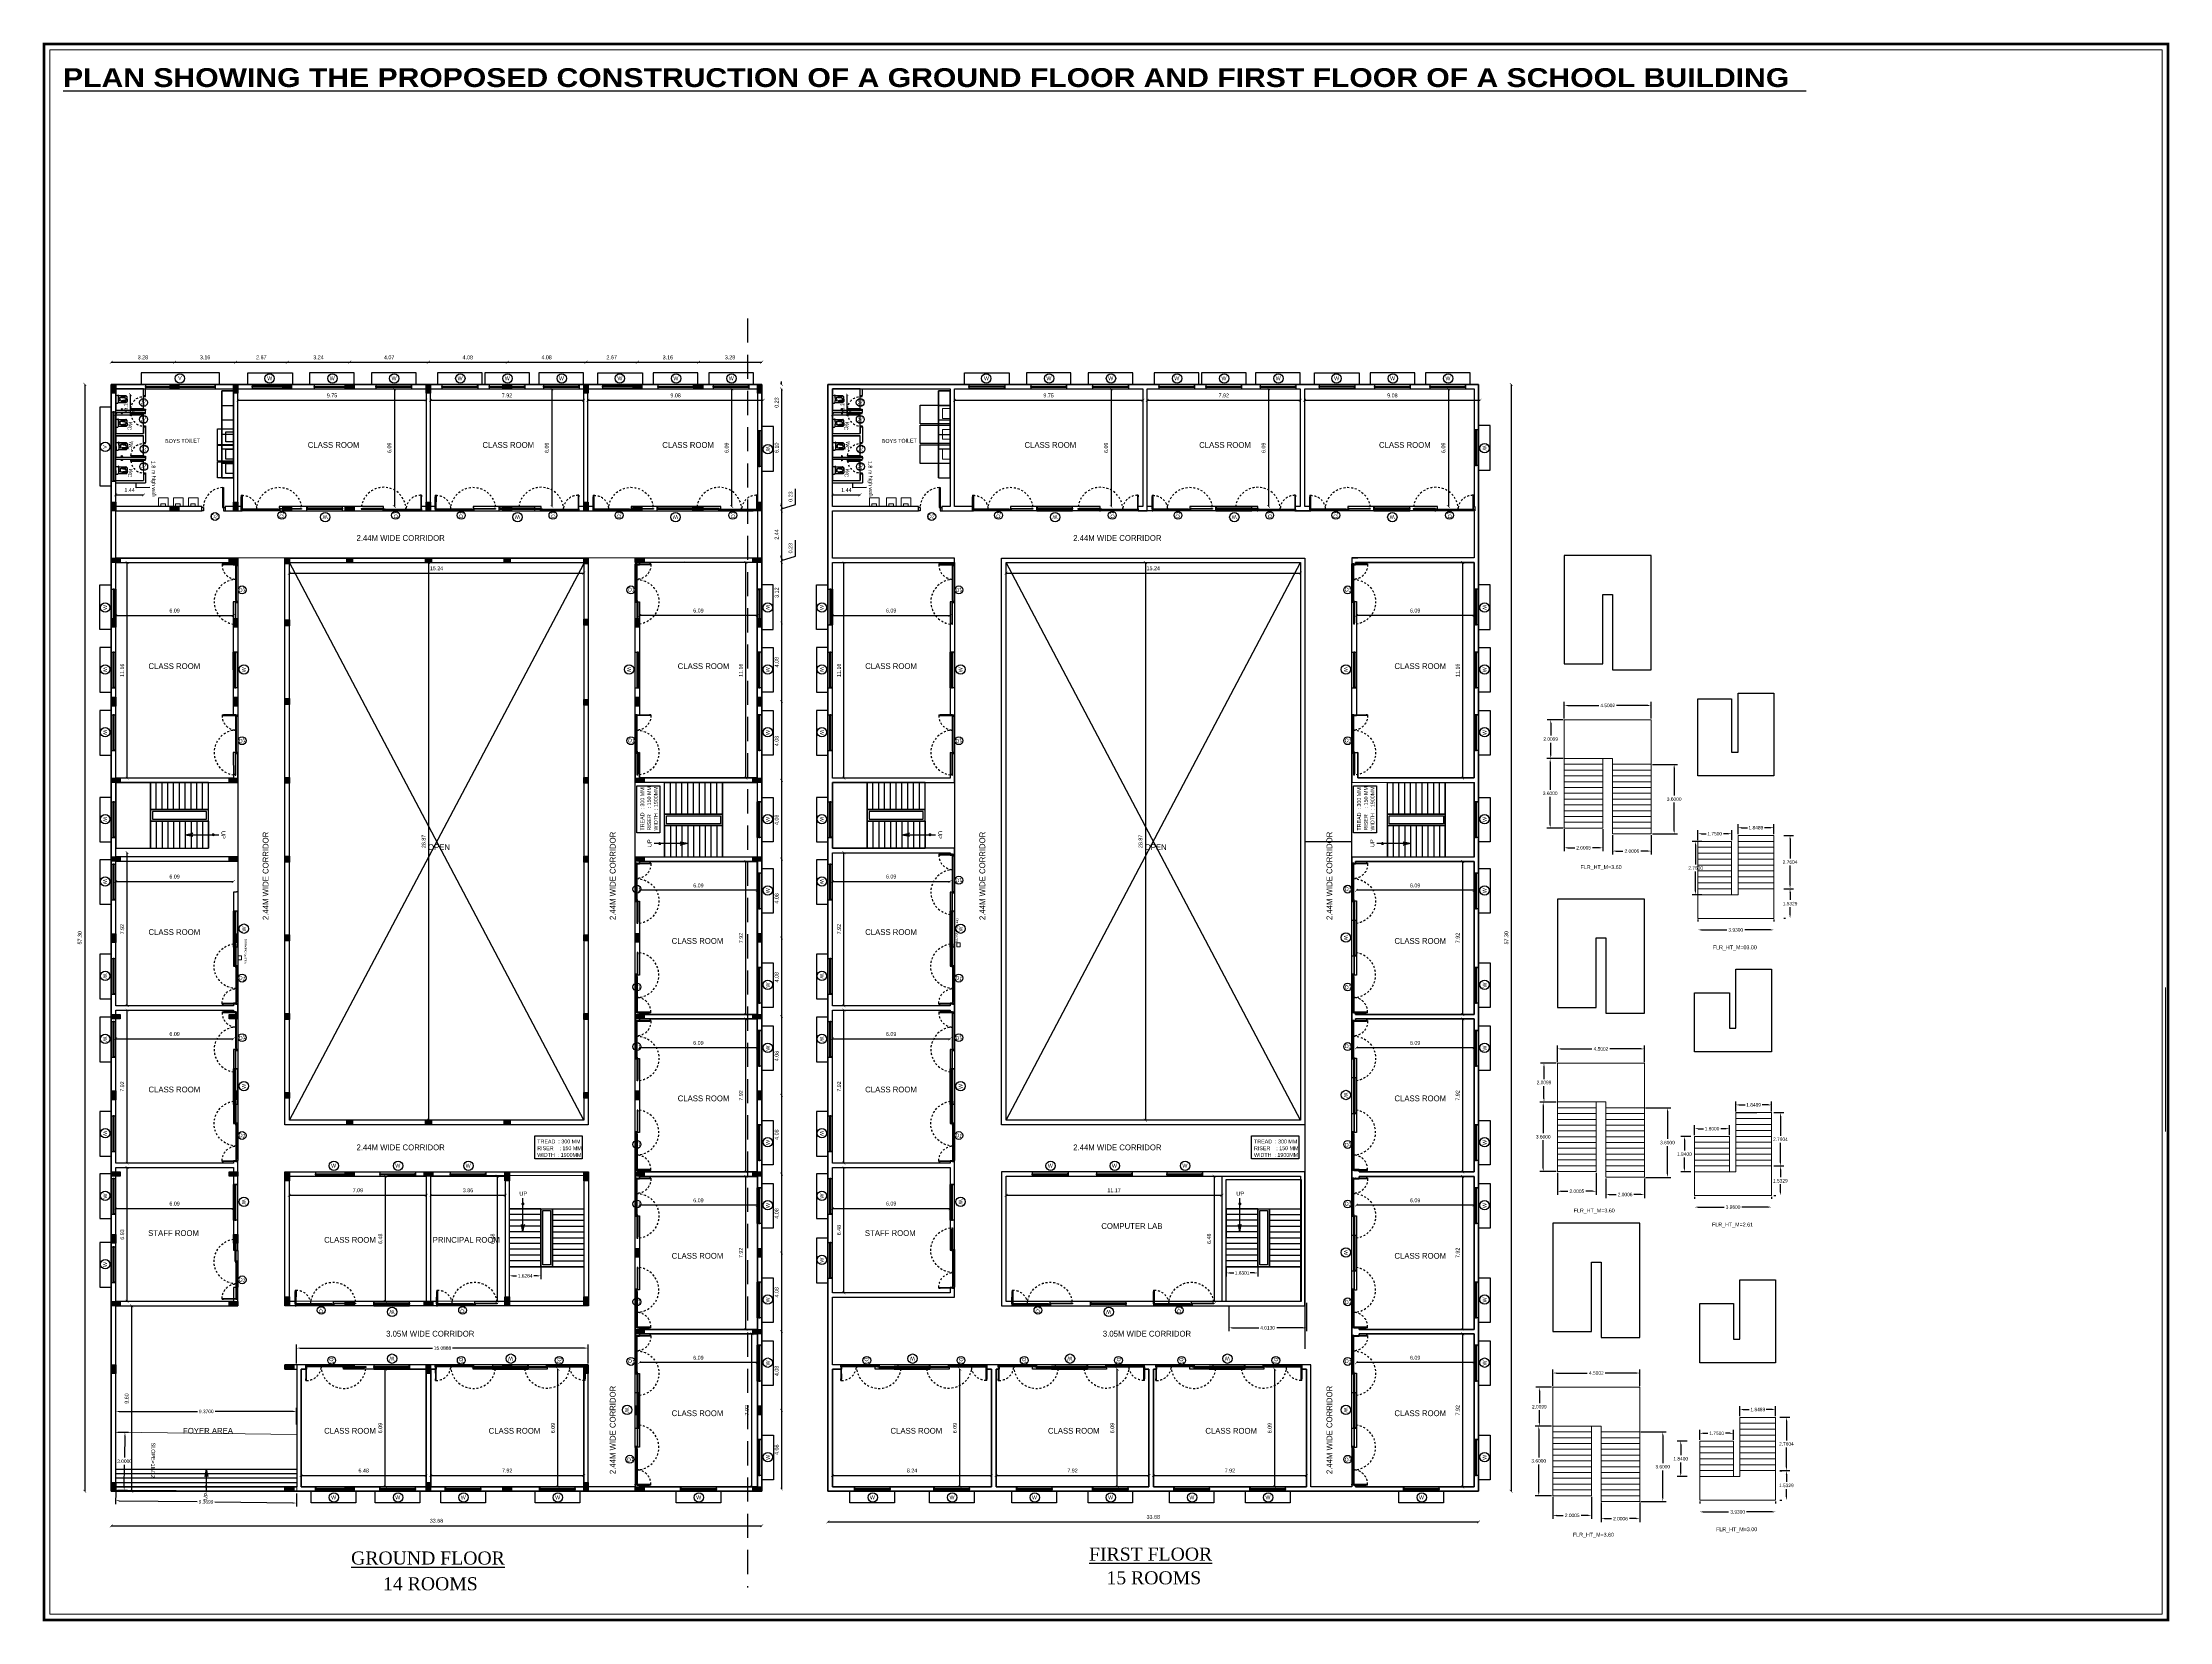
# Model space of a CAD drawing. Header units: metres. Extents: x 6102560 to 6120122, y -6664095 to -6659794.
# Drawn here: x 6102559.6 to 6102669.7, y -6659941.1 to -6659859.3 of the extents above; entities that cross this region are included whole.
import ezdxf

# ---------------------------------------------------------------- set-up
doc = ezdxf.new("R2010")
doc.units = ezdxf.units.M
doc.header["$LTSCALE"] = 500
doc.header["$MEASUREMENT"] = 0
for name, pattern in [('DASHED2', [0.375, 0.25, -0.125]), ('DOT2', [0.125, 0, -0.125]), ('HIDDEN', [0.375, 0.25, -0.125]), ('PHANTOM2', [1.25, 0.625, -0.125, 0.125, -0.125, 0.125, -0.125])]:
    doc.linetypes.add(name, pattern=pattern)
doc.layers.get('0').update_dxf_attribs({"linetype": 'CONTINUOUS'})
doc.layers.get('Defpoints').update_dxf_attribs({"linetype": 'CONTINUOUS'})
for name, color, linetype in [('above', 250, 'DASHED2'), ('Bldg', 44, 'CONTINUOUS'), ('BLK_1_FLR_-1_STAIR_1', 1, 'CONTINUOUS'), ('BLK_1_FLR_0_BLT_UP_AREA_DEDUCT', 26, 'CONTINUOUS'), ('BLK_1_FLR_0_CARPET_AREA', 10, 'CONTINUOUS'), ('BLK_1_FLR_0_CHAJJA', 6, 'CONTINUOUS'), ('BLK_1_FLR_0_EXIT_WIDTH_DOOR', 2, 'CONTINUOUS'), ('BLK_1_FLR_0_EXIT_WIDTH_STAIR', 1, 'CONTINUOUS'), ('BLK_1_FLR_0_REGULAR_ROOM_1', 117, 'CONTINUOUS'), ('BLK_1_FLR_0_STAIR_1', 1, 'CONTINUOUS'), ('BLK_1_FLR_0_STAIR_2', 1, 'CONTINUOUS'), ('BLK_1_FLR_0_URINAL', 235, 'CONTINUOUS'), ('BLK_1_FLR_0_WATER_CLOSET', 213, 'CONTINUOUS'), ('BLK_1_FLR_1_BLT_UP_AREA', 26, 'CONTINUOUS'), ('BLK_1_FLR_1_BLT_UP_AREA_DEDUCT', 26, 'CONTINUOUS'), ('BLK_1_FLR_1_CARPET_AREA', 10, 'CONTINUOUS'), ('BLK_1_FLR_1_CHAJJA', 6, 'CONTINUOUS'), ('BLK_1_FLR_1_EXIT_WIDTH_DOOR', 2, 'CONTINUOUS'), ('BLK_1_FLR_1_EXIT_WIDTH_STAIR', 1, 'CONTINUOUS'), ('BLK_1_FLR_1_REGULAR_ROOM_1', 117, 'CONTINUOUS'), ('BLK_1_FLR_1_STAIR_1', 1, 'CONTINUOUS'), ('BLK_1_FLR_1_STAIR_2', 1, 'CONTINUOUS'), ('BLK_1_FLR_1_URINAL', 235, 'CONTINUOUS'), ('BLK_1_FLR_1_WATER_CLOSET', 213, 'CONTINUOUS'), ('BLK_1_FLR_2_STAIR_2', 1, 'CONTINUOUS'), ('BLK_1_LVL_1_BLDG_FOOT_PRINT', 1, 'CONTINUOUS'), ('BLK_1_PLINTH_HEIGHT', 7, 'CONTINUOUS'), ('DIM', 205, 'CONTINUOUS'), ('DOOR', 252, 'CONTINUOUS'), ('DOORTEXT', 13, 'CONTINUOUS'), ('ED', 30, 'CONTINUOUS'), ('FURN', 156, 'CONTINUOUS'), ('FURN1', 252, 'CONTINUOUS'), ('FURNITURE', 252, 'CONTINUOUS'), ('FURNITURES', 252, 'CONTINUOUS'), ('norms', 4, 'CONTINUOUS'), ('railing', 14, 'CONTINUOUS'), ('T E X T', 7, 'CONTINUOUS'), ('TEXT', 4, 'CONTINUOUS'), ('TOILET', 8, 'CONTINUOUS'), ('W-SCH', 205, 'CONTINUOUS'), ('wall', 125, 'CONTINUOUS'), ('WALL TILE', 251, 'CONTINUOUS'), ('wall1', 125, 'CONTINUOUS'), ('WIN', 252, 'CONTINUOUS'), ('WINDOWS', 252, 'CONTINUOUS')]:
    doc.layers.add(name, color=color, linetype=linetype)
for name, color, linetype, lineweight in [('BLK_1_DA_RAMP_1', 1, 'CONTINUOUS', 0), ('BLK_1_FLR_-1_STAIR_1_FLIGHT_1', 7, 'CONTINUOUS', 0), ('BLK_1_FLR_-1_STAIR_1_FLIGHT_2', 7, 'CONTINUOUS', 0), ('BLK_1_FLR_-1_STAIR_1_LANDING_1', 7, 'CONTINUOUS', 0), ('BLK_1_FLR_0_BATH', 1, 'CONTINUOUS', 0), ('BLK_1_FLR_0_DRINKING_WATER', 7, 'CONTINUOUS', 5), ('BLK_1_FLR_0_STAIR_1_FLIGHT_1', 7, 'CONTINUOUS', 0), ('BLK_1_FLR_0_STAIR_1_FLIGHT_2', 7, 'CONTINUOUS', 0), ('BLK_1_FLR_0_STAIR_1_LANDING_1', 7, 'CONTINUOUS', 0), ('BLK_1_FLR_0_STAIR_2_FLIGHT_1', 7, 'CONTINUOUS', 0), ('BLK_1_FLR_0_STAIR_2_FLIGHT_2', 7, 'CONTINUOUS', 0), ('BLK_1_FLR_0_STAIR_2_LANDING_1', 7, 'CONTINUOUS', 0), ('BLK_1_FLR_1_STAIR_1_FLIGHT_1', 7, 'CONTINUOUS', 0), ('BLK_1_FLR_1_STAIR_1_FLIGHT_2', 7, 'CONTINUOUS', 0), ('BLK_1_FLR_1_STAIR_1_LANDING_1', 7, 'CONTINUOUS', 0), ('BLK_1_FLR_1_STAIR_2_FLIGHT_1', 7, 'CONTINUOUS', 0), ('BLK_1_FLR_1_STAIR_2_FLIGHT_2', 7, 'CONTINUOUS', 0), ('BLK_1_FLR_1_STAIR_2_LANDING_1', 7, 'CONTINUOUS', 0), ('BLK_1_FLR_1_WASH', 243, 'CONTINUOUS', 5), ('BLK_1_FLR_2_STAIR_2_FLIGHT_1', 7, 'CONTINUOUS', 0), ('BLK_1_FLR_2_STAIR_2_FLIGHT_2', 7, 'CONTINUOUS', 0), ('BLK_1_FLR_2_STAIR_2_LANDING_1', 7, 'CONTINUOUS', 0), ('DIST_EXIT', 7, 'CONTINUOUS', 0)]:
    doc.layers.add(name, color=color, linetype=linetype, lineweight=lineweight)
doc.layers.add('BLK_1_FLR_0_BLT_UP_AREA', color=26, linetype='CONTINUOUS', plot=False)
doc.styles.add('56', font='')
doc.styles.add('GD', font='GOTHIC.TTF')
doc.styles.add('RM', font='GOTHIC.TTF')
doc.styles.add('S2', font='GOTHIC.TTF')
doc.styles.get("Standard").update_dxf_attribs({"font": 'GOTHIC.TTF'})
doc.styles.add('style4', font='BOOKOS.TTF', dxfattribs={"height": 300})
doc.styles.add('USA TEXT', font='GOTHIC.TTF')
doc.styles.get('56').set_extended_font_data('Arial Black')
doc.dimstyles.new('1-100-ED', dxfattribs={"dimtxt": 0.2, "dimasz": 0.15, "dimexe": 0.18, "dimexo": 0.0625, "dimgap": 0.15, "dimtad": 1, "dimzin": 0, "dimdsep": 46, "dimtxsty": 'USA TEXT', "dimblk": 'ARCHTICK', "dimcen": 0.1, "dimse1": 1, "dimse2": 1, "dimclrd": 256, "dimclrt": 256, "dimadec": 0, "dimazin": 0, "dimtfac": 1, "dimtofl": 0, "dimtmove": 0, "dimatfit": 3, "dimldrblk": 'ARCHTICK', "dimfxl": 0, "dimtolj": 1, "dimtzin": 0, "dimarcsym": 0})
doc.dimstyles.get("Standard").update_dxf_attribs({"dimtxt": 0.18, "dimasz": 0.18, "dimexe": 0.18, "dimexo": 0.0625, "dimgap": 0.09, "dimtad": 0, "dimtih": 1, "dimtoh": 1, "dimdec": 4, "dimzin": 0, "dimdsep": 46, "dimtxsty": 'Standard', "dimcen": 0.09, "dimadec": 0, "dimazin": 0, "dimtfac": 1, "dimtdec": 4, "dimtofl": 0, "dimtmove": 0, "dimatfit": 3, "dimfxl": 0, "dimtolj": 1, "dimtzin": 0, "dimarcsym": 0})
doc.dimstyles.new('STANDARD$0', dxfattribs={"dimtxt": 7, "dimasz": 3, "dimexe": 3, "dimexo": 1, "dimgap": 1.5, "dimtad": 1, "dimdec": 1, "dimzin": 1, "dimdsep": 46, "dimlunit": 4, "dimtxsty": 'Standard', "dimblk": 'OBLIQUE', "dimcen": 0.09375, "dimdle": 1, "dimclrd": 8, "dimclre": 8, "dimclrt": 7, "dimadec": 1, "dimazin": 0, "dimtfac": 1, "dimtdec": 1, "dimtix": 1, "dimtmove": 2, "dimatfit": 3, "dimldrblk": 'ARCHTICK', "dimfxl": 0, "dimfrac": 2, "dimtolj": 1, "dimtzin": 0, "dimarcsym": 0})

# ---------------------------------------------------------------- blocks, each defined once
blk = doc.blocks.new('A$C62665808')
at = {"layer": 'FURNITURES', "color": 233}
for p, q in [((512, 100), (437, 100)), ((450, 62), (512, 62)), ((500, 78), (500, 84)), ((512, 84), (500, 84)), ((512, 78), (500, 78)), ((512, 84), (512, 100)), ((512, 62), (512, 78)), ((2288, 84), (2288, 100)), ((2288, 100), (2363, 100)), ((2288, 84), (2300, 84)), ((2288, 62), (2288, 78)), ((2288, 78), (2300, 78)), ((2350, 62), (2288, 62)), ((2300, 78), (2300, 84))]:
    blk.add_line(p, q, dxfattribs=at)
at = {"layer": 'FURNITURES', "color": 250}
for p, q in [((512, 100), (2288, 100)), ((512, 84), (2300, 84)), ((512, 78), (2300, 78)), ((512, 62), (2288, 62))]:
    blk.add_line(p, q, dxfattribs=at)
at = {"layer": 'FURNITURES', "color": 250, "linetype": 'HIDDEN', "ltscale": 0.5}
for centre, radius, start, end in [((437, 62), 1163, 359.99854, 178.15223), ((2350, 62), 750, 89.10251, 179.99869)]:
    blk.add_arc(centre, radius, start, end, dxfattribs=at)
at = {"layer": 'wall', "color": 7}
for p, q in [((-725, 137), (-650, 137)), ((-725, 137), (-725, 100)), ((-725, 100), (-650, 100)), ((363, 122), (-662, 122)), ((-662, 122), (-662, 116)), ((-650, 122), (-662, 122)), ((363, 116), (-662, 116)), ((-650, 116), (-662, 116)), ((-650, 137), (-650, 122)), ((363, 137), (-650, 137)), ((-650, 116), (-650, 100)), ((-650, 100), (363, 100)), ((437, 137), (363, 137)), ((363, 137), (363, 122)), ((363, 122), (375, 122)), ((363, 116), (363, 100)), ((363, 116), (375, 116)), ((363, 100), (437, 100)), ((375, 122), (375, 116)), ((437, 137), (437, 100)), ((437, 62), (437, 100)), ((437, 62), (450, 62)), ((2363, 62), (2350, 62)), ((2362, 812), (2362, 737)), ((2399, 812), (2362, 812)), ((2377, 737), (2362, 737)), ((2362, 737), (2363, 175)), ((2378, 175), (2363, 175)), ((2363, 175), (2363, 100)), ((2363, 62), (2363, 100)), ((2400, 100), (2363, 100)), ((2378, 175), (2377, 750)), ((2384, 750), (2377, 750)), ((2377, 737), (2377, 750)), ((2378, 175), (2378, 162)), ((2384, 162), (2378, 162)), ((2384, 175), (2384, 750)), ((2384, 737), (2384, 750)), ((2399, 737), (2384, 737)), ((2400, 175), (2384, 175)), ((2384, 175), (2384, 162)), ((2399, 812), (2399, 737)), ((2400, 175), (2399, 737)), ((2400, 100), (2400, 175))]:
    blk.add_line(p, q, dxfattribs=at)
for points in [[(437, 100), (400, 100), (400, 0), (450, 0), (450, 62)], [(2363, 100), (2400, 100), (2400, 0), (2350, 0), (2350, 62)]]:
    blk.add_lwpolyline(points, dxfattribs=at)
blk = doc.blocks.new('_ArchTick')
at = {"color": 0, "linetype": 'ByBlock', "const_width": 0.15}
blk.add_lwpolyline([(-0.5, -0.5), (0.5, 0.5)], dxfattribs=at)
blk = doc.blocks.new('*D60')
at = {"layer": 'Defpoints', "color": 0}
for p in [(6102590.54, -6659902.69), (6102596.63, -6659902.69), (6102590.54, -6659903.23)]:
    blk.add_point(p, dxfattribs=at)
at = {"layer": 'ED', "linetype": 'PHANTOM2', "lineweight": -2}
blk.add_line((6102596.63, -6659903.23), (6102590.54, -6659903.23), dxfattribs=at)
at = {"layer": 'ED', "lineweight": -2, "xscale": 0.15, "yscale": 0.15, "zscale": 0.15, "rotation": 180}
blk.add_blockref('_ArchTick', (6102590.54, -6659903.23), dxfattribs=at)
at = {"layer": 'ED', "lineweight": -2, "xscale": 0.15, "yscale": 0.15, "zscale": 0.15}
blk.add_blockref('_ArchTick', (6102596.63, -6659903.23), dxfattribs=at)
at = {"layer": 'ED', "insert": (6102593.58, -6659902.98), "char_height": 0.2, "attachment_point": 5, "style": 'USA TEXT'}
blk.add_mtext('\\A1;6.09', dxfattribs=at)
blk = doc.blocks.new('*D61')
at = {"layer": 'Defpoints', "color": 0}
for p in [(6102596.04, -6659901.74), (6102596.63, -6659901.74), (6102596.63, -6659909.66)]:
    blk.add_point(p, dxfattribs=at)
at = {"layer": 'ED', "linetype": 'PHANTOM2', "lineweight": -2}
blk.add_line((6102596.04, -6659909.66), (6102596.04, -6659901.74), dxfattribs=at)
at = {"layer": 'ED', "lineweight": -2, "xscale": 0.15, "yscale": 0.15, "zscale": 0.15}
for p, rotation in [((6102596.04, -6659901.74), 90), ((6102596.04, -6659909.66), 270)]:
    blk.add_blockref('_ArchTick', p, dxfattribs=dict(at, rotation=rotation))
at = {"layer": 'ED', "insert": (6102595.78, -6659905.7), "char_height": 0.2, "attachment_point": 5, "rotation": 90, "style": 'USA TEXT'}
blk.add_mtext('\\A1;7.92', dxfattribs=at)
blk = doc.blocks.new('*D42')
at = {"layer": 'Defpoints', "color": 0}
for p in [(6102590.54, -6659910.84), (6102590.54, -6659911.38), (6102596.63, -6659910.84)]:
    blk.add_point(p, dxfattribs=at)
at = {"layer": 'ED', "linetype": 'PHANTOM2', "lineweight": -2}
blk.add_line((6102596.63, -6659911.38), (6102590.54, -6659911.38), dxfattribs=at)
at = {"layer": 'ED', "lineweight": -2, "xscale": 0.15, "yscale": 0.15, "zscale": 0.15, "rotation": 180}
blk.add_blockref('_ArchTick', (6102590.54, -6659911.38), dxfattribs=at)
at = {"layer": 'ED', "lineweight": -2, "xscale": 0.15, "yscale": 0.15, "zscale": 0.15}
blk.add_blockref('_ArchTick', (6102596.63, -6659911.38), dxfattribs=at)
at = {"layer": 'ED', "insert": (6102593.58, -6659911.13), "char_height": 0.2, "attachment_point": 5, "style": 'USA TEXT'}
blk.add_mtext('\\A1;6.09', dxfattribs=at)
blk = doc.blocks.new('*D43')
at = {"layer": 'Defpoints', "color": 0}
for p in [(6102596.04, -6659909.89), (6102596.63, -6659909.89), (6102596.63, -6659917.81)]:
    blk.add_point(p, dxfattribs=at)
at = {"layer": 'ED', "linetype": 'PHANTOM2', "lineweight": -2}
blk.add_line((6102596.04, -6659917.81), (6102596.04, -6659909.89), dxfattribs=at)
at = {"layer": 'ED', "lineweight": -2, "xscale": 0.15, "yscale": 0.15, "zscale": 0.15}
for p, rotation in [((6102596.04, -6659909.89), 90), ((6102596.04, -6659917.81), 270)]:
    blk.add_blockref('_ArchTick', p, dxfattribs=dict(at, rotation=rotation))
at = {"layer": 'ED', "insert": (6102595.78, -6659913.85), "char_height": 0.2, "attachment_point": 5, "rotation": 90, "style": 'USA TEXT'}
blk.add_mtext('\\A1;7.92', dxfattribs=at)
blk = doc.blocks.new('*D44')
at = {"layer": 'Defpoints', "color": 0}
for p in [(6102590.54, -6659918.99), (6102590.54, -6659919.53), (6102596.63, -6659918.99)]:
    blk.add_point(p, dxfattribs=at)
at = {"layer": 'ED', "linetype": 'PHANTOM2', "lineweight": -2}
blk.add_line((6102596.63, -6659919.53), (6102590.54, -6659919.53), dxfattribs=at)
at = {"layer": 'ED', "lineweight": -2, "xscale": 0.15, "yscale": 0.15, "zscale": 0.15, "rotation": 180}
blk.add_blockref('_ArchTick', (6102590.54, -6659919.53), dxfattribs=at)
at = {"layer": 'ED', "lineweight": -2, "xscale": 0.15, "yscale": 0.15, "zscale": 0.15}
blk.add_blockref('_ArchTick', (6102596.63, -6659919.53), dxfattribs=at)
at = {"layer": 'ED', "insert": (6102593.58, -6659919.28), "char_height": 0.2, "attachment_point": 5, "style": 'USA TEXT'}
blk.add_mtext('\\A1;6.09', dxfattribs=at)
blk = doc.blocks.new('*D45')
at = {"layer": 'Defpoints', "color": 0}
for p in [(6102596.04, -6659918.04), (6102596.63, -6659918.04), (6102596.63, -6659925.96)]:
    blk.add_point(p, dxfattribs=at)
at = {"layer": 'ED', "linetype": 'PHANTOM2', "lineweight": -2}
blk.add_line((6102596.04, -6659925.96), (6102596.04, -6659918.04), dxfattribs=at)
at = {"layer": 'ED', "lineweight": -2, "xscale": 0.15, "yscale": 0.15, "zscale": 0.15}
for p, rotation in [((6102596.04, -6659918.04), 90), ((6102596.04, -6659925.96), 270)]:
    blk.add_blockref('_ArchTick', p, dxfattribs=dict(at, rotation=rotation))
at = {"layer": 'ED', "insert": (6102595.78, -6659922), "char_height": 0.2, "attachment_point": 5, "rotation": 90, "style": 'USA TEXT'}
blk.add_mtext('\\A1;7.92', dxfattribs=at)
blk = doc.blocks.new('*D46')
at = {"layer": 'Defpoints', "color": 0}
for p in [(6102590.54, -6659927.14), (6102596.63, -6659927.14), (6102590.54, -6659927.68)]:
    blk.add_point(p, dxfattribs=at)
at = {"layer": 'ED', "linetype": 'PHANTOM2', "lineweight": -2}
blk.add_line((6102596.63, -6659927.68), (6102590.54, -6659927.68), dxfattribs=at)
at = {"layer": 'ED', "lineweight": -2, "xscale": 0.15, "yscale": 0.15, "zscale": 0.15, "rotation": 180}
blk.add_blockref('_ArchTick', (6102590.54, -6659927.68), dxfattribs=at)
at = {"layer": 'ED', "lineweight": -2, "xscale": 0.15, "yscale": 0.15, "zscale": 0.15}
blk.add_blockref('_ArchTick', (6102596.63, -6659927.68), dxfattribs=at)
at = {"layer": 'ED', "insert": (6102593.58, -6659927.43), "char_height": 0.2, "attachment_point": 5, "style": 'USA TEXT'}
blk.add_mtext('\\A1;6.09', dxfattribs=at)
blk = doc.blocks.new('*D47')
at = {"layer": 'Defpoints', "color": 0}
for p in [(6102596.35, -6659926.19), (6102596.94, -6659926.19), (6102596.94, -6659934.11)]:
    blk.add_point(p, dxfattribs=at)
at = {"layer": 'ED', "linetype": 'PHANTOM2', "lineweight": -2}
blk.add_line((6102596.35, -6659934.11), (6102596.35, -6659926.19), dxfattribs=at)
at = {"layer": 'ED', "lineweight": -2, "xscale": 0.15, "yscale": 0.15, "zscale": 0.15}
for p, rotation in [((6102596.35, -6659926.19), 90), ((6102596.35, -6659934.11), 270)]:
    blk.add_blockref('_ArchTick', p, dxfattribs=dict(at, rotation=rotation))
at = {"layer": 'ED', "insert": (6102596.09, -6659930.15), "char_height": 0.2, "attachment_point": 5, "rotation": 90, "style": 'USA TEXT'}
blk.add_mtext('\\A1;7.92', dxfattribs=at)
blk = doc.blocks.new('*D48')
at = {"layer": 'Defpoints', "color": 0}
for p in [(6102563.41, -6659902.23), (6102569.5, -6659902.23), (6102569.5, -6659902.77)]:
    blk.add_point(p, dxfattribs=at)
at = {"layer": 'ED', "linetype": 'PHANTOM2', "lineweight": -2}
blk.add_line((6102563.41, -6659902.77), (6102569.5, -6659902.77), dxfattribs=at)
at = {"layer": 'ED', "lineweight": -2, "xscale": 0.15, "yscale": 0.15, "zscale": 0.15, "rotation": 180}
blk.add_blockref('_ArchTick', (6102563.41, -6659902.77), dxfattribs=at)
at = {"layer": 'ED', "lineweight": -2, "xscale": 0.15, "yscale": 0.15, "zscale": 0.15}
blk.add_blockref('_ArchTick', (6102569.5, -6659902.77), dxfattribs=at)
at = {"layer": 'ED', "insert": (6102566.46, -6659902.52), "char_height": 0.2, "attachment_point": 5, "style": 'USA TEXT'}
blk.add_mtext('\\A1;6.09', dxfattribs=at)
blk = doc.blocks.new('*D49')
at = {"layer": 'Defpoints', "color": 0}
for p in [(6102563.41, -6659901.28), (6102564, -6659901.28), (6102563.41, -6659909.2)]:
    blk.add_point(p, dxfattribs=at)
at = {"layer": 'ED', "linetype": 'PHANTOM2', "lineweight": -2}
blk.add_line((6102564, -6659909.2), (6102564, -6659901.28), dxfattribs=at)
at = {"layer": 'ED', "lineweight": -2, "xscale": 0.15, "yscale": 0.15, "zscale": 0.15}
for p, rotation in [((6102564, -6659901.28), 90), ((6102564, -6659909.2), 270)]:
    blk.add_blockref('_ArchTick', p, dxfattribs=dict(at, rotation=rotation))
at = {"layer": 'ED', "insert": (6102563.75, -6659905.24), "char_height": 0.2, "attachment_point": 5, "rotation": 90, "style": 'USA TEXT'}
blk.add_mtext('\\A1;7.92', dxfattribs=at)
blk = doc.blocks.new('*D50')
at = {"layer": 'Defpoints', "color": 0}
for p in [(6102563.41, -6659910.38), (6102569.5, -6659910.38), (6102569.5, -6659910.92)]:
    blk.add_point(p, dxfattribs=at)
at = {"layer": 'ED', "linetype": 'PHANTOM2', "lineweight": -2}
blk.add_line((6102563.41, -6659910.92), (6102569.5, -6659910.92), dxfattribs=at)
at = {"layer": 'ED', "lineweight": -2, "xscale": 0.15, "yscale": 0.15, "zscale": 0.15, "rotation": 180}
blk.add_blockref('_ArchTick', (6102563.41, -6659910.92), dxfattribs=at)
at = {"layer": 'ED', "lineweight": -2, "xscale": 0.15, "yscale": 0.15, "zscale": 0.15}
blk.add_blockref('_ArchTick', (6102569.5, -6659910.92), dxfattribs=at)
at = {"layer": 'ED', "insert": (6102566.46, -6659910.67), "char_height": 0.2, "attachment_point": 5, "style": 'USA TEXT'}
blk.add_mtext('\\A1;6.09', dxfattribs=at)
blk = doc.blocks.new('*D51')
at = {"layer": 'Defpoints', "color": 0}
for p in [(6102563.41, -6659909.43), (6102564, -6659909.43), (6102563.41, -6659917.35)]:
    blk.add_point(p, dxfattribs=at)
at = {"layer": 'ED', "linetype": 'PHANTOM2', "lineweight": -2}
blk.add_line((6102564, -6659917.35), (6102564, -6659909.43), dxfattribs=at)
at = {"layer": 'ED', "lineweight": -2, "xscale": 0.15, "yscale": 0.15, "zscale": 0.15}
for p, rotation in [((6102564, -6659909.43), 90), ((6102564, -6659917.35), 270)]:
    blk.add_blockref('_ArchTick', p, dxfattribs=dict(at, rotation=rotation))
at = {"layer": 'ED', "insert": (6102563.75, -6659913.39), "char_height": 0.2, "attachment_point": 5, "rotation": 90, "style": 'USA TEXT'}
blk.add_mtext('\\A1;7.92', dxfattribs=at)
blk = doc.blocks.new('*D52')
at = {"layer": 'Defpoints', "color": 0}
for p in [(6102586.31, -6659928.02), (6102586.84, -6659928.02), (6102586.84, -6659934.11)]:
    blk.add_point(p, dxfattribs=at)
at = {"layer": 'ED', "linetype": 'PHANTOM2', "lineweight": -2}
blk.add_line((6102586.31, -6659934.11), (6102586.31, -6659928.02), dxfattribs=at)
at = {"layer": 'ED', "lineweight": -2, "xscale": 0.15, "yscale": 0.15, "zscale": 0.15}
for p, rotation in [((6102586.31, -6659928.02), 90), ((6102586.31, -6659934.11), 270)]:
    blk.add_blockref('_ArchTick', p, dxfattribs=dict(at, rotation=rotation))
at = {"layer": 'ED', "insert": (6102586.05, -6659931.07), "char_height": 0.2, "attachment_point": 5, "rotation": 90, "style": 'USA TEXT'}
blk.add_mtext('\\A1;6.09', dxfattribs=at)
blk = doc.blocks.new('*D53')
at = {"layer": 'Defpoints', "color": 0}
for p in [(6102587.64, -6659933.52), (6102579.72, -6659934.11), (6102587.64, -6659934.11)]:
    blk.add_point(p, dxfattribs=at)
at = {"layer": 'ED', "linetype": 'PHANTOM2', "lineweight": -2}
blk.add_line((6102579.72, -6659933.52), (6102587.64, -6659933.52), dxfattribs=at)
at = {"layer": 'ED', "lineweight": -2, "xscale": 0.15, "yscale": 0.15, "zscale": 0.15, "rotation": 180}
blk.add_blockref('_ArchTick', (6102579.72, -6659933.52), dxfattribs=at)
at = {"layer": 'ED', "lineweight": -2, "xscale": 0.15, "yscale": 0.15, "zscale": 0.15}
blk.add_blockref('_ArchTick', (6102587.64, -6659933.52), dxfattribs=at)
at = {"layer": 'ED', "insert": (6102583.68, -6659933.27), "char_height": 0.2, "attachment_point": 5, "style": 'USA TEXT'}
blk.add_mtext('\\A1;7.92', dxfattribs=at)
blk = doc.blocks.new('*D54')
at = {"layer": 'Defpoints', "color": 0}
for p in [(6102563.41, -6659888.47), (6102569.5, -6659888.47), (6102569.5, -6659889)]:
    blk.add_point(p, dxfattribs=at)
at = {"layer": 'ED', "linetype": 'PHANTOM2', "lineweight": -2}
blk.add_line((6102563.41, -6659889), (6102569.5, -6659889), dxfattribs=at)
at = {"layer": 'ED', "lineweight": -2, "xscale": 0.15, "yscale": 0.15, "zscale": 0.15, "rotation": 180}
blk.add_blockref('_ArchTick', (6102563.41, -6659889), dxfattribs=at)
at = {"layer": 'ED', "lineweight": -2, "xscale": 0.15, "yscale": 0.15, "zscale": 0.15}
blk.add_blockref('_ArchTick', (6102569.5, -6659889), dxfattribs=at)
at = {"layer": 'ED', "insert": (6102566.46, -6659888.75), "char_height": 0.2, "attachment_point": 5, "style": 'USA TEXT'}
blk.add_mtext('\\A1;6.09', dxfattribs=at)
blk = doc.blocks.new('*D55')
at = {"layer": 'Defpoints', "color": 0}
for p in [(6102563.41, -6659886.26), (6102564, -6659886.26), (6102563.41, -6659897.42)]:
    blk.add_point(p, dxfattribs=at)
at = {"layer": 'ED', "linetype": 'PHANTOM2', "lineweight": -2}
blk.add_line((6102564, -6659897.42), (6102564, -6659886.26), dxfattribs=at)
at = {"layer": 'ED', "lineweight": -2, "xscale": 0.15, "yscale": 0.15, "zscale": 0.15}
for p, rotation in [((6102564, -6659886.26), 90), ((6102564, -6659897.42), 270)]:
    blk.add_blockref('_ArchTick', p, dxfattribs=dict(at, rotation=rotation))
at = {"layer": 'ED', "insert": (6102563.75, -6659891.84), "char_height": 0.2, "attachment_point": 5, "rotation": 90, "style": 'USA TEXT'}
blk.add_mtext('\\A1;11.16', dxfattribs=at)
blk = doc.blocks.new('*D56')
at = {"layer": 'Defpoints', "color": 0}
for p in [(6102577.37, -6659928.02), (6102577.9, -6659928.02), (6102577.9, -6659934.11)]:
    blk.add_point(p, dxfattribs=at)
at = {"layer": 'ED', "linetype": 'PHANTOM2', "lineweight": -2}
blk.add_line((6102577.37, -6659934.11), (6102577.37, -6659928.02), dxfattribs=at)
at = {"layer": 'ED', "lineweight": -2, "xscale": 0.15, "yscale": 0.15, "zscale": 0.15}
for p, rotation in [((6102577.37, -6659928.02), 90), ((6102577.37, -6659934.11), 270)]:
    blk.add_blockref('_ArchTick', p, dxfattribs=dict(at, rotation=rotation))
at = {"layer": 'ED', "insert": (6102577.11, -6659931.07), "char_height": 0.2, "attachment_point": 5, "rotation": 90, "style": 'USA TEXT'}
blk.add_mtext('\\A1;6.09', dxfattribs=at)
blk = doc.blocks.new('*D57')
at = {"layer": 'Defpoints', "color": 0}
for p in [(6102579.49, -6659933.52), (6102573.01, -6659934.11), (6102579.49, -6659934.11)]:
    blk.add_point(p, dxfattribs=at)
at = {"layer": 'ED', "linetype": 'PHANTOM2', "lineweight": -2}
blk.add_line((6102573.01, -6659933.52), (6102579.49, -6659933.52), dxfattribs=at)
at = {"layer": 'ED', "lineweight": -2, "xscale": 0.15, "yscale": 0.15, "zscale": 0.15, "rotation": 180}
blk.add_blockref('_ArchTick', (6102573.01, -6659933.52), dxfattribs=at)
at = {"layer": 'ED', "lineweight": -2, "xscale": 0.15, "yscale": 0.15, "zscale": 0.15}
blk.add_blockref('_ArchTick', (6102579.49, -6659933.52), dxfattribs=at)
at = {"layer": 'ED', "insert": (6102576.25, -6659933.27), "char_height": 0.2, "attachment_point": 5, "style": 'USA TEXT'}
blk.add_mtext('\\A1;6.48', dxfattribs=at)
blk = doc.blocks.new('*D62')
at = {"layer": 'Defpoints', "color": 0}
for p in [(6102563.41, -6659919.17), (6102569.5, -6659919.17), (6102569.5, -6659919.71)]:
    blk.add_point(p, dxfattribs=at)
at = {"layer": 'ED', "linetype": 'PHANTOM2', "lineweight": -2}
blk.add_line((6102563.41, -6659919.71), (6102569.5, -6659919.71), dxfattribs=at)
at = {"layer": 'ED', "lineweight": -2, "xscale": 0.15, "yscale": 0.15, "zscale": 0.15, "rotation": 180}
blk.add_blockref('_ArchTick', (6102563.41, -6659919.71), dxfattribs=at)
at = {"layer": 'ED', "lineweight": -2, "xscale": 0.15, "yscale": 0.15, "zscale": 0.15}
blk.add_blockref('_ArchTick', (6102569.5, -6659919.71), dxfattribs=at)
at = {"layer": 'ED', "insert": (6102566.46, -6659919.45), "char_height": 0.2, "attachment_point": 5, "style": 'USA TEXT'}
blk.add_mtext('\\A1;6.09', dxfattribs=at)
blk = doc.blocks.new('*D63')
at = {"layer": 'Defpoints', "color": 0}
for p in [(6102563.41, -6659917.58), (6102564, -6659917.58), (6102563.41, -6659924.51)]:
    blk.add_point(p, dxfattribs=at)
at = {"layer": 'ED', "linetype": 'PHANTOM2', "lineweight": -2}
blk.add_line((6102564, -6659924.51), (6102564, -6659917.58), dxfattribs=at)
at = {"layer": 'ED', "lineweight": -2, "xscale": 0.15, "yscale": 0.15, "zscale": 0.15}
for p, rotation in [((6102564, -6659917.58), 90), ((6102564, -6659924.51), 270)]:
    blk.add_blockref('_ArchTick', p, dxfattribs=dict(at, rotation=rotation))
at = {"layer": 'ED', "insert": (6102563.75, -6659921.05), "char_height": 0.2, "attachment_point": 5, "rotation": 90, "style": 'USA TEXT'}
blk.add_mtext('\\A1;6.93', dxfattribs=at)
blk = doc.blocks.new('*D64')
at = {"layer": 'Defpoints', "color": 0}
for p in [(6102577.9, -6659918.03), (6102577.37, -6659924.51), (6102577.9, -6659924.51)]:
    blk.add_point(p, dxfattribs=at)
at = {"layer": 'ED', "linetype": 'PHANTOM2', "lineweight": -2}
blk.add_line((6102577.37, -6659918.03), (6102577.37, -6659924.51), dxfattribs=at)
at = {"layer": 'ED', "lineweight": -2, "xscale": 0.15, "yscale": 0.15, "zscale": 0.15}
for p, rotation in [((6102577.37, -6659918.03), 90), ((6102577.37, -6659924.51), 270)]:
    blk.add_blockref('_ArchTick', p, dxfattribs=dict(at, rotation=rotation))
at = {"layer": 'ED', "insert": (6102577.11, -6659921.27), "char_height": 0.2, "attachment_point": 5, "rotation": 90, "style": 'USA TEXT'}
blk.add_mtext('\\A1;6.48', dxfattribs=at)
blk = doc.blocks.new('*D65')
at = {"layer": 'Defpoints', "color": 0}
for p in [(6102572.4, -6659918.42), (6102579.49, -6659918.42), (6102579.49, -6659919.02)]:
    blk.add_point(p, dxfattribs=at)
at = {"layer": 'ED', "linetype": 'PHANTOM2', "lineweight": -2}
blk.add_line((6102572.4, -6659919.02), (6102579.49, -6659919.02), dxfattribs=at)
at = {"layer": 'ED', "lineweight": -2, "xscale": 0.15, "yscale": 0.15, "zscale": 0.15, "rotation": 180}
blk.add_blockref('_ArchTick', (6102572.4, -6659919.02), dxfattribs=at)
at = {"layer": 'ED', "lineweight": -2, "xscale": 0.15, "yscale": 0.15, "zscale": 0.15}
blk.add_blockref('_ArchTick', (6102579.49, -6659919.02), dxfattribs=at)
at = {"layer": 'ED', "insert": (6102575.95, -6659918.76), "char_height": 0.2, "attachment_point": 5, "style": 'USA TEXT'}
blk.add_mtext('\\A1;7.09', dxfattribs=at)
blk = doc.blocks.new('*D66')
at = {"layer": 'Defpoints', "color": 0}
for p in [(6102590.54, -6659888.47), (6102596.63, -6659888.47), (6102590.54, -6659889)]:
    blk.add_point(p, dxfattribs=at)
at = {"layer": 'ED', "linetype": 'PHANTOM2', "lineweight": -2}
blk.add_line((6102596.63, -6659889), (6102590.54, -6659889), dxfattribs=at)
at = {"layer": 'ED', "lineweight": -2, "xscale": 0.15, "yscale": 0.15, "zscale": 0.15, "rotation": 180}
blk.add_blockref('_ArchTick', (6102590.54, -6659889), dxfattribs=at)
at = {"layer": 'ED', "lineweight": -2, "xscale": 0.15, "yscale": 0.15, "zscale": 0.15}
blk.add_blockref('_ArchTick', (6102596.63, -6659889), dxfattribs=at)
at = {"layer": 'ED', "insert": (6102593.58, -6659888.75), "char_height": 0.2, "attachment_point": 5, "style": 'USA TEXT'}
blk.add_mtext('\\A1;6.09', dxfattribs=at)
blk = doc.blocks.new('*D67')
at = {"layer": 'Defpoints', "color": 0}
for p in [(6102596.04, -6659886.26), (6102596.63, -6659886.26), (6102596.63, -6659897.42)]:
    blk.add_point(p, dxfattribs=at)
at = {"layer": 'ED', "linetype": 'PHANTOM2', "lineweight": -2}
blk.add_line((6102596.04, -6659897.42), (6102596.04, -6659886.26), dxfattribs=at)
at = {"layer": 'ED', "lineweight": -2, "xscale": 0.15, "yscale": 0.15, "zscale": 0.15}
for p, rotation in [((6102596.04, -6659886.26), 90), ((6102596.04, -6659897.42), 270)]:
    blk.add_blockref('_ArchTick', p, dxfattribs=dict(at, rotation=rotation))
at = {"layer": 'ED', "insert": (6102595.78, -6659891.84), "char_height": 0.2, "attachment_point": 5, "rotation": 90, "style": 'USA TEXT'}
blk.add_mtext('\\A1;11.16', dxfattribs=at)
blk = doc.blocks.new('*D68')
at = {"layer": 'Defpoints', "color": 0}
for p in [(6102595.83, -6659877.27), (6102595.3, -6659883.36), (6102595.83, -6659883.36)]:
    blk.add_point(p, dxfattribs=at)
at = {"layer": 'ED', "linetype": 'PHANTOM2', "lineweight": -2}
blk.add_line((6102595.3, -6659877.27), (6102595.3, -6659883.36), dxfattribs=at)
at = {"layer": 'ED', "lineweight": -2, "xscale": 0.15, "yscale": 0.15, "zscale": 0.15}
for p, rotation in [((6102595.3, -6659877.27), 90), ((6102595.3, -6659883.36), 270)]:
    blk.add_blockref('_ArchTick', p, dxfattribs=dict(at, rotation=rotation))
at = {"layer": 'ED', "insert": (6102595.04, -6659880.32), "char_height": 0.2, "attachment_point": 5, "rotation": 90, "style": 'USA TEXT'}
blk.add_mtext('\\A1;6.09', dxfattribs=at)
blk = doc.blocks.new('*D69')
at = {"layer": 'Defpoints', "color": 0}
for p in [(6102587.86, -6659877.27), (6102596.94, -6659877.27), (6102596.94, -6659877.86)]:
    blk.add_point(p, dxfattribs=at)
at = {"layer": 'ED', "linetype": 'PHANTOM2', "lineweight": -2}
blk.add_line((6102587.86, -6659877.86), (6102596.94, -6659877.86), dxfattribs=at)
at = {"layer": 'ED', "lineweight": -2, "xscale": 0.15, "yscale": 0.15, "zscale": 0.15, "rotation": 180}
blk.add_blockref('_ArchTick', (6102587.86, -6659877.86), dxfattribs=at)
at = {"layer": 'ED', "lineweight": -2, "xscale": 0.15, "yscale": 0.15, "zscale": 0.15}
blk.add_blockref('_ArchTick', (6102596.94, -6659877.86), dxfattribs=at)
at = {"layer": 'ED', "insert": (6102592.4, -6659877.61), "char_height": 0.2, "attachment_point": 5, "style": 'USA TEXT'}
blk.add_mtext('\\A1;9.08', dxfattribs=at)
blk = doc.blocks.new('*D70')
at = {"layer": 'Defpoints', "color": 0}
for p in [(6102578.37, -6659877.27), (6102577.84, -6659883.36), (6102578.37, -6659883.36)]:
    blk.add_point(p, dxfattribs=at)
at = {"layer": 'ED', "linetype": 'PHANTOM2', "lineweight": -2}
blk.add_line((6102577.84, -6659877.27), (6102577.84, -6659883.36), dxfattribs=at)
at = {"layer": 'ED', "lineweight": -2, "xscale": 0.15, "yscale": 0.15, "zscale": 0.15}
for p, rotation in [((6102577.84, -6659877.27), 90), ((6102577.84, -6659883.36), 270)]:
    blk.add_blockref('_ArchTick', p, dxfattribs=dict(at, rotation=rotation))
at = {"layer": 'ED', "insert": (6102577.58, -6659880.32), "char_height": 0.2, "attachment_point": 5, "rotation": 90, "style": 'USA TEXT'}
blk.add_mtext('\\A1;6.09', dxfattribs=at)
blk = doc.blocks.new('*D71')
at = {"layer": 'Defpoints', "color": 0}
for p in [(6102569.73, -6659877.27), (6102579.48, -6659877.27), (6102579.48, -6659877.86)]:
    blk.add_point(p, dxfattribs=at)
at = {"layer": 'ED', "linetype": 'PHANTOM2', "lineweight": -2}
blk.add_line((6102569.73, -6659877.86), (6102579.48, -6659877.86), dxfattribs=at)
at = {"layer": 'ED', "lineweight": -2, "xscale": 0.15, "yscale": 0.15, "zscale": 0.15, "rotation": 180}
blk.add_blockref('_ArchTick', (6102569.73, -6659877.86), dxfattribs=at)
at = {"layer": 'ED', "lineweight": -2, "xscale": 0.15, "yscale": 0.15, "zscale": 0.15}
blk.add_blockref('_ArchTick', (6102579.48, -6659877.86), dxfattribs=at)
at = {"layer": 'ED', "insert": (6102574.61, -6659877.61), "char_height": 0.2, "attachment_point": 5, "style": 'USA TEXT'}
blk.add_mtext('\\A1;9.75', dxfattribs=at)
blk = doc.blocks.new('*D72')
at = {"layer": 'Defpoints', "color": 0}
for p in [(6102586.52, -6659877.27), (6102585.99, -6659883.36), (6102586.52, -6659883.36)]:
    blk.add_point(p, dxfattribs=at)
at = {"layer": 'ED', "linetype": 'PHANTOM2', "lineweight": -2}
blk.add_line((6102585.99, -6659877.27), (6102585.99, -6659883.36), dxfattribs=at)
at = {"layer": 'ED', "lineweight": -2, "xscale": 0.15, "yscale": 0.15, "zscale": 0.15}
for p, rotation in [((6102585.99, -6659877.27), 90), ((6102585.99, -6659883.36), 270)]:
    blk.add_blockref('_ArchTick', p, dxfattribs=dict(at, rotation=rotation))
at = {"layer": 'ED', "insert": (6102585.73, -6659880.32), "char_height": 0.2, "attachment_point": 5, "rotation": 90, "style": 'USA TEXT'}
blk.add_mtext('\\A1;6.09', dxfattribs=at)
blk = doc.blocks.new('*D73')
at = {"layer": 'Defpoints', "color": 0}
for p in [(6102579.71, -6659877.27), (6102587.63, -6659877.27), (6102587.63, -6659877.86)]:
    blk.add_point(p, dxfattribs=at)
at = {"layer": 'ED', "linetype": 'PHANTOM2', "lineweight": -2}
blk.add_line((6102579.71, -6659877.86), (6102587.63, -6659877.86), dxfattribs=at)
at = {"layer": 'ED', "lineweight": -2, "xscale": 0.15, "yscale": 0.15, "zscale": 0.15, "rotation": 180}
blk.add_blockref('_ArchTick', (6102579.71, -6659877.86), dxfattribs=at)
at = {"layer": 'ED', "lineweight": -2, "xscale": 0.15, "yscale": 0.15, "zscale": 0.15}
blk.add_blockref('_ArchTick', (6102587.63, -6659877.86), dxfattribs=at)
at = {"layer": 'ED', "insert": (6102583.67, -6659877.61), "char_height": 0.2, "attachment_point": 5, "style": 'USA TEXT'}
blk.add_mtext('\\A1;7.92', dxfattribs=at)
blk = doc.blocks.new('PIO-DOOR 750')
at = {"layer": 'FURN1'}
for p, q in [((-110, -50), (-110, 0)), ((0, -50), (-110, -50)), ((0, -50), (0, 0)), ((0, -663), (0, -750)), ((649, -663), (0, -663)), ((649, -663), (649, -700)), ((-110, -700), (-110, -750)), ((0, -700), (-110, -700)), ((649, -700), (0, -700))]:
    blk.add_line(p, q, dxfattribs=at)
at = {"layer": 'FURN1', "linetype": 'HIDDEN', "ltscale": 0.5}
blk.add_arc((0, -700), 650, 3.3033, 90.00406, dxfattribs=at)
blk = doc.blocks.new('WC')
at = {"layer": 'FURN'}
for p, q in [((-202, 17), (-202, 96)), ((-185, 0), (185, 0)), ((202, 17), (202, 96))]:
    blk.add_line(p, q, dxfattribs=at)
for centre, major_axis, start_param, end_param in [((-185, 96), (17.2, 1.6), 1.633768, 3.046673), ((-185, 17), (17.1, 2.3), 3.0094762, 4.5802726), ((0, -1066), (1193, 0), 1.4129047, 1.7286873), ((187, 99), (42.2, 0.3), 0.3485494, 2.6720246), ((196, 94), (36.7, -0.3), 0.5907622, 2.5082045), ((185, 17), (17.1, -2.3), -1.4386799, 0.1321164), ((185, 96), (17.2, -1.6), 0.0949196, 1.5078246)]:
    blk.add_ellipse(centre, major_axis=major_axis, ratio=1, start_param=start_param, end_param=end_param, dxfattribs=at)
at = {"layer": 'TOILET'}
for p, q in [((-128, 576), (-190, 514)), ((-190, 514), (-190, 115)), ((-190, 115), (-188, 113)), ((-124, 566), (-180, 510)), ((-180, 510), (-180, 119)), ((-55, 489), (-180, 489)), ((-59, 441), (-180, 441)), ((-60, 393), (-180, 393)), ((-69, 345), (-180, 345)), ((-86, 297), (-180, 297)), ((-180, 119), (-176, 114)), ((128, 576), (-128, 576)), ((124, 566), (-124, 566)), ((55, 489), (180, 489)), ((59, 441), (180, 441)), ((60, 393), (180, 393)), ((69, 345), (180, 345)), ((86, 297), (180, 297)), ((180, 510), (124, 566)), ((190, 514), (128, 576)), ((176, 114), (180, 119)), ((180, 141), (180, 510)), ((180, 119), (180, 127)), ((188, 113), (190, 115)), ((190, 141), (190, 514)), ((190, 115), (190, 130))]:
    blk.add_line(p, q, dxfattribs=at)
for centre, radius, start, end in [((0, 250), 98.1, 153.84605, 26.15395), ((-392, 429), 333, 335.87153, 5.79272), ((0, 463), 61.1, 352.86275, 180.22138), ((347, 420), 288, 173.08413, 206.15395)]:
    blk.add_arc(centre, radius, start, end, dxfattribs=at)
at = {"layer": 'WALL TILE', "ltscale": 0.5}
blk.add_arc((0, 98), 119, 49.72364, 130.27636, dxfattribs=at)
blk = doc.blocks.new('*D74')
at = {"layer": 'Defpoints', "color": 0}
for p in [(6102563.41, -6659882.02), (6102564.85, -6659882.02), (6102564.85, -6659882.76)]:
    blk.add_point(p, dxfattribs=at)
at = {"layer": 'ED', "lineweight": -2}
blk.add_line((6102563.41, -6659882.76), (6102564.85, -6659882.76), dxfattribs=at)
at = {"layer": 'ED', "lineweight": -2, "xscale": 0.15, "yscale": 0.15, "zscale": 0.15, "rotation": 180}
blk.add_blockref('_ArchTick', (6102563.41, -6659882.76), dxfattribs=at)
at = {"layer": 'ED', "lineweight": -2, "xscale": 0.15, "yscale": 0.15, "zscale": 0.15}
blk.add_blockref('_ArchTick', (6102564.85, -6659882.76), dxfattribs=at)
at = {"layer": 'ED', "insert": (6102564.13, -6659882.51), "char_height": 0.2, "attachment_point": 5, "style": 'USA TEXT'}
blk.add_mtext('\\A1;1.44', dxfattribs=at)
blk = doc.blocks.new('*D75')
at = {"layer": 'Defpoints', "color": 0}
for p in [(6102563.41, -6659878.67), (6102564.85, -6659878.61), (6102564.85, -6659878.67)]:
    blk.add_point(p, dxfattribs=at)
at = {"layer": 'ED', "lineweight": -2}
blk.add_line((6102563.41, -6659878.61), (6102564.85, -6659878.61), dxfattribs=at)
at = {"layer": 'ED', "lineweight": -2, "xscale": 0.15, "yscale": 0.15, "zscale": 0.15, "rotation": 180}
blk.add_blockref('_ArchTick', (6102563.41, -6659878.61), dxfattribs=at)
at = {"layer": 'ED', "lineweight": -2, "xscale": 0.15, "yscale": 0.15, "zscale": 0.15}
blk.add_blockref('_ArchTick', (6102564.85, -6659878.61), dxfattribs=at)
at = {"layer": 'ED', "insert": (6102564.13, -6659878.36), "char_height": 0.2, "attachment_point": 5, "style": 'USA TEXT'}
blk.add_mtext('\\A1;1.43', dxfattribs=at)
blk = doc.blocks.new('*D76')
at = {"layer": 'Defpoints', "color": 0}
for p in [(6102564.13, -6659877.57), (6102564.18, -6659877.57), (6102564.13, -6659878.67)]:
    blk.add_point(p, dxfattribs=at)
at = {"layer": 'ED', "lineweight": -2}
blk.add_line((6102564.18, -6659878.67), (6102564.18, -6659877.57), dxfattribs=at)
at = {"layer": 'ED', "lineweight": -2, "xscale": 0.15, "yscale": 0.15, "zscale": 0.15}
for p, rotation in [((6102564.18, -6659877.57), 90), ((6102564.18, -6659878.67), 270)]:
    blk.add_blockref('_ArchTick', p, dxfattribs=dict(at, rotation=rotation))
at = {"layer": 'ED', "insert": (6102563.93, -6659878.12), "char_height": 0.2, "attachment_point": 5, "rotation": 90, "style": 'USA TEXT'}
blk.add_mtext('\\A1;1.10', dxfattribs=at)
blk = doc.blocks.new('*D77')
at = {"layer": 'Defpoints', "color": 0}
for p in [(6102583.71, -6659918.03), (6102583.17, -6659924.51), (6102583.71, -6659924.51)]:
    blk.add_point(p, dxfattribs=at)
at = {"layer": 'ED', "linetype": 'PHANTOM2', "lineweight": -2}
blk.add_line((6102583.17, -6659918.03), (6102583.17, -6659924.51), dxfattribs=at)
at = {"layer": 'ED', "lineweight": -2, "xscale": 0.15, "yscale": 0.15, "zscale": 0.15}
for p, rotation in [((6102583.17, -6659918.03), 90), ((6102583.17, -6659924.51), 270)]:
    blk.add_blockref('_ArchTick', p, dxfattribs=dict(at, rotation=rotation))
at = {"layer": 'ED', "insert": (6102582.92, -6659921.27), "char_height": 0.2, "attachment_point": 5, "rotation": 90, "style": 'USA TEXT'}
blk.add_mtext('\\A1;6.48', dxfattribs=at)
blk = doc.blocks.new('*D78')
at = {"layer": 'Defpoints', "color": 0}
for p in [(6102579.72, -6659918.03), (6102583.58, -6659918.42), (6102583.58, -6659919.02)]:
    blk.add_point(p, dxfattribs=at)
at = {"layer": 'ED', "linetype": 'PHANTOM2', "lineweight": -2}
blk.add_line((6102579.72, -6659919.02), (6102583.58, -6659919.02), dxfattribs=at)
at = {"layer": 'ED', "lineweight": -2, "xscale": 0.15, "yscale": 0.15, "zscale": 0.15, "rotation": 180}
blk.add_blockref('_ArchTick', (6102579.72, -6659919.02), dxfattribs=at)
at = {"layer": 'ED', "lineweight": -2, "xscale": 0.15, "yscale": 0.15, "zscale": 0.15}
blk.add_blockref('_ArchTick', (6102583.58, -6659919.02), dxfattribs=at)
at = {"layer": 'ED', "insert": (6102581.65, -6659918.76), "char_height": 0.2, "attachment_point": 5, "style": 'USA TEXT'}
blk.add_mtext('\\A1;3.86', dxfattribs=at)
blk = doc.blocks.new('*D79')
at = {"layer": 'BLK_1_FLR_0_EXIT_WIDTH_DOOR', "color": 0, "lineweight": -2}
for p, q in [((6102563.41, -6659930.88), (6102563.41, -6659930.03)), ((6102563.59, -6659930.21), (6102567.64, -6659930.21)), ((6102572.6, -6659930.21), (6102568.56, -6659930.21)), ((6102572.78, -6659930.88), (6102572.78, -6659930.03))]:
    blk.add_line(p, q, dxfattribs=at)
at = {"layer": 'BLK_1_FLR_0_EXIT_WIDTH_DOOR', "color": 0}
for points in [[(6102563.59, -6659930.18), (6102563.59, -6659930.24), (6102563.41, -6659930.21)], [(6102572.6, -6659930.18), (6102572.6, -6659930.24), (6102572.78, -6659930.21)]]:
    blk.add_solid(points, dxfattribs=at)
at = {"layer": 'Defpoints', "color": 0}
for p in [(6102563.41, -6659930.21), (6102563.41, -6659930.94), (6102572.78, -6659930.94)]:
    blk.add_point(p, dxfattribs=at)
at = {"layer": 'BLK_1_FLR_0_EXIT_WIDTH_DOOR', "color": 0, "insert": (6102568.1, -6659930.21), "char_height": 0.18, "attachment_point": 5}
blk.add_mtext('\\A1;9.3700', dxfattribs=at)
blk = doc.blocks.new('*D80')
at = {"layer": 'Defpoints', "color": 0}
for p in [(6102563.41, -6659924.74), (6102564.24, -6659924.74), (6102563.41, -6659934.34)]:
    blk.add_point(p, dxfattribs=at)
at = {"layer": 'ED', "linetype": 'PHANTOM2', "lineweight": -2}
blk.add_line((6102564.24, -6659934.34), (6102564.24, -6659924.74), dxfattribs=at)
at = {"layer": 'ED', "lineweight": -2, "xscale": 0.15, "yscale": 0.15, "zscale": 0.15}
for p, rotation in [((6102564.24, -6659924.74), 90), ((6102564.24, -6659934.34), 270)]:
    blk.add_blockref('_ArchTick', p, dxfattribs=dict(at, rotation=rotation))
at = {"layer": 'ED', "insert": (6102563.98, -6659929.54), "char_height": 0.2, "attachment_point": 5, "rotation": 90, "style": 'USA TEXT'}
blk.add_mtext('\\A1;9.60', dxfattribs=at)
blk = doc.blocks.new('*D81')
at = {"layer": 'Defpoints', "color": 0}
for p in [(6102627.65, -6659902.69), (6102633.74, -6659902.69), (6102627.65, -6659903.23)]:
    blk.add_point(p, dxfattribs=at)
at = {"layer": 'ED', "linetype": 'PHANTOM2', "lineweight": -2}
blk.add_line((6102633.74, -6659903.23), (6102627.65, -6659903.23), dxfattribs=at)
at = {"layer": 'ED', "lineweight": -2, "xscale": 0.15, "yscale": 0.15, "zscale": 0.15, "rotation": 180}
blk.add_blockref('_ArchTick', (6102627.65, -6659903.23), dxfattribs=at)
at = {"layer": 'ED', "lineweight": -2, "xscale": 0.15, "yscale": 0.15, "zscale": 0.15}
blk.add_blockref('_ArchTick', (6102633.74, -6659903.23), dxfattribs=at)
at = {"layer": 'ED', "insert": (6102630.69, -6659902.98), "char_height": 0.2, "attachment_point": 5, "style": 'USA TEXT'}
blk.add_mtext('\\A1;6.09', dxfattribs=at)
blk = doc.blocks.new('*D82')
at = {"layer": 'Defpoints', "color": 0}
for p in [(6102633.15, -6659901.74), (6102633.74, -6659901.74), (6102633.74, -6659909.66)]:
    blk.add_point(p, dxfattribs=at)
at = {"layer": 'ED', "linetype": 'PHANTOM2', "lineweight": -2}
blk.add_line((6102633.15, -6659909.66), (6102633.15, -6659901.74), dxfattribs=at)
at = {"layer": 'ED', "lineweight": -2, "xscale": 0.15, "yscale": 0.15, "zscale": 0.15}
for p, rotation in [((6102633.15, -6659901.74), 90), ((6102633.15, -6659909.66), 270)]:
    blk.add_blockref('_ArchTick', p, dxfattribs=dict(at, rotation=rotation))
at = {"layer": 'ED', "insert": (6102632.89, -6659905.7), "char_height": 0.2, "attachment_point": 5, "rotation": 90, "style": 'USA TEXT'}
blk.add_mtext('\\A1;7.92', dxfattribs=at)
blk = doc.blocks.new('*D83')
at = {"layer": 'Defpoints', "color": 0}
for p in [(6102627.65, -6659910.84), (6102627.65, -6659911.38), (6102633.74, -6659910.84)]:
    blk.add_point(p, dxfattribs=at)
at = {"layer": 'ED', "linetype": 'PHANTOM2', "lineweight": -2}
blk.add_line((6102633.74, -6659911.38), (6102627.65, -6659911.38), dxfattribs=at)
at = {"layer": 'ED', "lineweight": -2, "xscale": 0.15, "yscale": 0.15, "zscale": 0.15, "rotation": 180}
blk.add_blockref('_ArchTick', (6102627.65, -6659911.38), dxfattribs=at)
at = {"layer": 'ED', "lineweight": -2, "xscale": 0.15, "yscale": 0.15, "zscale": 0.15}
blk.add_blockref('_ArchTick', (6102633.74, -6659911.38), dxfattribs=at)
at = {"layer": 'ED', "insert": (6102630.69, -6659911.13), "char_height": 0.2, "attachment_point": 5, "style": 'USA TEXT'}
blk.add_mtext('\\A1;6.09', dxfattribs=at)
blk = doc.blocks.new('*D84')
at = {"layer": 'Defpoints', "color": 0}
for p in [(6102633.15, -6659909.89), (6102633.74, -6659909.89), (6102633.74, -6659917.81)]:
    blk.add_point(p, dxfattribs=at)
at = {"layer": 'ED', "linetype": 'PHANTOM2', "lineweight": -2}
blk.add_line((6102633.15, -6659917.81), (6102633.15, -6659909.89), dxfattribs=at)
at = {"layer": 'ED', "lineweight": -2, "xscale": 0.15, "yscale": 0.15, "zscale": 0.15}
for p, rotation in [((6102633.15, -6659909.89), 90), ((6102633.15, -6659917.81), 270)]:
    blk.add_blockref('_ArchTick', p, dxfattribs=dict(at, rotation=rotation))
at = {"layer": 'ED', "insert": (6102632.89, -6659913.85), "char_height": 0.2, "attachment_point": 5, "rotation": 90, "style": 'USA TEXT'}
blk.add_mtext('\\A1;7.92', dxfattribs=at)
blk = doc.blocks.new('*D85')
at = {"layer": 'Defpoints', "color": 0}
for p in [(6102627.65, -6659918.99), (6102627.65, -6659919.53), (6102633.74, -6659918.99)]:
    blk.add_point(p, dxfattribs=at)
at = {"layer": 'ED', "linetype": 'PHANTOM2', "lineweight": -2}
blk.add_line((6102633.74, -6659919.53), (6102627.65, -6659919.53), dxfattribs=at)
at = {"layer": 'ED', "lineweight": -2, "xscale": 0.15, "yscale": 0.15, "zscale": 0.15, "rotation": 180}
blk.add_blockref('_ArchTick', (6102627.65, -6659919.53), dxfattribs=at)
at = {"layer": 'ED', "lineweight": -2, "xscale": 0.15, "yscale": 0.15, "zscale": 0.15}
blk.add_blockref('_ArchTick', (6102633.74, -6659919.53), dxfattribs=at)
at = {"layer": 'ED', "insert": (6102630.69, -6659919.28), "char_height": 0.2, "attachment_point": 5, "style": 'USA TEXT'}
blk.add_mtext('\\A1;6.09', dxfattribs=at)
blk = doc.blocks.new('*D86')
at = {"layer": 'Defpoints', "color": 0}
for p in [(6102633.15, -6659918.04), (6102633.74, -6659918.04), (6102633.74, -6659925.96)]:
    blk.add_point(p, dxfattribs=at)
at = {"layer": 'ED', "linetype": 'PHANTOM2', "lineweight": -2}
blk.add_line((6102633.15, -6659925.96), (6102633.15, -6659918.04), dxfattribs=at)
at = {"layer": 'ED', "lineweight": -2, "xscale": 0.15, "yscale": 0.15, "zscale": 0.15}
for p, rotation in [((6102633.15, -6659918.04), 90), ((6102633.15, -6659925.96), 270)]:
    blk.add_blockref('_ArchTick', p, dxfattribs=dict(at, rotation=rotation))
at = {"layer": 'ED', "insert": (6102632.89, -6659922), "char_height": 0.2, "attachment_point": 5, "rotation": 90, "style": 'USA TEXT'}
blk.add_mtext('\\A1;7.92', dxfattribs=at)
blk = doc.blocks.new('*D87')
at = {"layer": 'Defpoints', "color": 0}
for p in [(6102627.65, -6659927.14), (6102633.74, -6659927.14), (6102627.65, -6659927.68)]:
    blk.add_point(p, dxfattribs=at)
at = {"layer": 'ED', "linetype": 'PHANTOM2', "lineweight": -2}
blk.add_line((6102633.74, -6659927.68), (6102627.65, -6659927.68), dxfattribs=at)
at = {"layer": 'ED', "lineweight": -2, "xscale": 0.15, "yscale": 0.15, "zscale": 0.15, "rotation": 180}
blk.add_blockref('_ArchTick', (6102627.65, -6659927.68), dxfattribs=at)
at = {"layer": 'ED', "lineweight": -2, "xscale": 0.15, "yscale": 0.15, "zscale": 0.15}
blk.add_blockref('_ArchTick', (6102633.74, -6659927.68), dxfattribs=at)
at = {"layer": 'ED', "insert": (6102630.69, -6659927.43), "char_height": 0.2, "attachment_point": 5, "style": 'USA TEXT'}
blk.add_mtext('\\A1;6.09', dxfattribs=at)
blk = doc.blocks.new('*D88')
at = {"layer": 'Defpoints', "color": 0}
for p in [(6102633.15, -6659926.19), (6102633.74, -6659926.19), (6102633.74, -6659934.11)]:
    blk.add_point(p, dxfattribs=at)
at = {"layer": 'ED', "linetype": 'PHANTOM2', "lineweight": -2}
blk.add_line((6102633.15, -6659934.11), (6102633.15, -6659926.19), dxfattribs=at)
at = {"layer": 'ED', "lineweight": -2, "xscale": 0.15, "yscale": 0.15, "zscale": 0.15}
for p, rotation in [((6102633.15, -6659926.19), 90), ((6102633.15, -6659934.11), 270)]:
    blk.add_blockref('_ArchTick', p, dxfattribs=dict(at, rotation=rotation))
at = {"layer": 'ED', "insert": (6102632.89, -6659930.15), "char_height": 0.2, "attachment_point": 5, "rotation": 90, "style": 'USA TEXT'}
blk.add_mtext('\\A1;7.92', dxfattribs=at)
blk = doc.blocks.new('*D89')
at = {"layer": 'Defpoints', "color": 0}
for p in [(6102600.52, -6659902.23), (6102606.61, -6659902.23), (6102606.61, -6659902.77)]:
    blk.add_point(p, dxfattribs=at)
at = {"layer": 'ED', "linetype": 'PHANTOM2', "lineweight": -2}
blk.add_line((6102600.52, -6659902.77), (6102606.61, -6659902.77), dxfattribs=at)
at = {"layer": 'ED', "lineweight": -2, "xscale": 0.15, "yscale": 0.15, "zscale": 0.15, "rotation": 180}
blk.add_blockref('_ArchTick', (6102600.52, -6659902.77), dxfattribs=at)
at = {"layer": 'ED', "lineweight": -2, "xscale": 0.15, "yscale": 0.15, "zscale": 0.15}
blk.add_blockref('_ArchTick', (6102606.61, -6659902.77), dxfattribs=at)
at = {"layer": 'ED', "insert": (6102603.56, -6659902.52), "char_height": 0.2, "attachment_point": 5, "style": 'USA TEXT'}
blk.add_mtext('\\A1;6.09', dxfattribs=at)
blk = doc.blocks.new('*D90')
at = {"layer": 'Defpoints', "color": 0}
for p in [(6102600.52, -6659901.28), (6102601.11, -6659901.28), (6102600.52, -6659909.2)]:
    blk.add_point(p, dxfattribs=at)
at = {"layer": 'ED', "linetype": 'PHANTOM2', "lineweight": -2}
blk.add_line((6102601.11, -6659909.2), (6102601.11, -6659901.28), dxfattribs=at)
at = {"layer": 'ED', "lineweight": -2, "xscale": 0.15, "yscale": 0.15, "zscale": 0.15}
for p, rotation in [((6102601.11, -6659901.28), 90), ((6102601.11, -6659909.2), 270)]:
    blk.add_blockref('_ArchTick', p, dxfattribs=dict(at, rotation=rotation))
at = {"layer": 'ED', "insert": (6102600.86, -6659905.24), "char_height": 0.2, "attachment_point": 5, "rotation": 90, "style": 'USA TEXT'}
blk.add_mtext('\\A1;7.92', dxfattribs=at)
blk = doc.blocks.new('*D91')
at = {"layer": 'Defpoints', "color": 0}
for p in [(6102600.52, -6659910.38), (6102606.61, -6659910.38), (6102606.61, -6659910.92)]:
    blk.add_point(p, dxfattribs=at)
at = {"layer": 'ED', "linetype": 'PHANTOM2', "lineweight": -2}
blk.add_line((6102600.52, -6659910.92), (6102606.61, -6659910.92), dxfattribs=at)
at = {"layer": 'ED', "lineweight": -2, "xscale": 0.15, "yscale": 0.15, "zscale": 0.15, "rotation": 180}
blk.add_blockref('_ArchTick', (6102600.52, -6659910.92), dxfattribs=at)
at = {"layer": 'ED', "lineweight": -2, "xscale": 0.15, "yscale": 0.15, "zscale": 0.15}
blk.add_blockref('_ArchTick', (6102606.61, -6659910.92), dxfattribs=at)
at = {"layer": 'ED', "insert": (6102603.56, -6659910.67), "char_height": 0.2, "attachment_point": 5, "style": 'USA TEXT'}
blk.add_mtext('\\A1;6.09', dxfattribs=at)
blk = doc.blocks.new('*D92')
at = {"layer": 'Defpoints', "color": 0}
for p in [(6102600.52, -6659909.43), (6102601.11, -6659909.43), (6102600.52, -6659917.35)]:
    blk.add_point(p, dxfattribs=at)
at = {"layer": 'ED', "linetype": 'PHANTOM2', "lineweight": -2}
blk.add_line((6102601.11, -6659917.35), (6102601.11, -6659909.43), dxfattribs=at)
at = {"layer": 'ED', "lineweight": -2, "xscale": 0.15, "yscale": 0.15, "zscale": 0.15}
for p, rotation in [((6102601.11, -6659909.43), 90), ((6102601.11, -6659917.35), 270)]:
    blk.add_blockref('_ArchTick', p, dxfattribs=dict(at, rotation=rotation))
at = {"layer": 'ED', "insert": (6102600.86, -6659913.39), "char_height": 0.2, "attachment_point": 5, "rotation": 90, "style": 'USA TEXT'}
blk.add_mtext('\\A1;7.92', dxfattribs=at)
blk = doc.blocks.new('*D93')
at = {"layer": 'Defpoints', "color": 0}
for p in [(6102623.42, -6659928.02), (6102623.95, -6659928.02), (6102623.95, -6659934.11)]:
    blk.add_point(p, dxfattribs=at)
at = {"layer": 'ED', "linetype": 'PHANTOM2', "lineweight": -2}
blk.add_line((6102623.42, -6659934.11), (6102623.42, -6659928.02), dxfattribs=at)
at = {"layer": 'ED', "lineweight": -2, "xscale": 0.15, "yscale": 0.15, "zscale": 0.15}
for p, rotation in [((6102623.42, -6659928.02), 90), ((6102623.42, -6659934.11), 270)]:
    blk.add_blockref('_ArchTick', p, dxfattribs=dict(at, rotation=rotation))
at = {"layer": 'ED', "insert": (6102623.16, -6659931.07), "char_height": 0.2, "attachment_point": 5, "rotation": 90, "style": 'USA TEXT'}
blk.add_mtext('\\A1;6.09', dxfattribs=at)
blk = doc.blocks.new('*D94')
at = {"layer": 'Defpoints', "color": 0}
for p in [(6102625.06, -6659933.52), (6102617.14, -6659934.11), (6102625.06, -6659934.11)]:
    blk.add_point(p, dxfattribs=at)
at = {"layer": 'ED', "linetype": 'PHANTOM2', "lineweight": -2}
blk.add_line((6102617.14, -6659933.52), (6102625.06, -6659933.52), dxfattribs=at)
at = {"layer": 'ED', "lineweight": -2, "xscale": 0.15, "yscale": 0.15, "zscale": 0.15, "rotation": 180}
blk.add_blockref('_ArchTick', (6102617.14, -6659933.52), dxfattribs=at)
at = {"layer": 'ED', "lineweight": -2, "xscale": 0.15, "yscale": 0.15, "zscale": 0.15}
blk.add_blockref('_ArchTick', (6102625.06, -6659933.52), dxfattribs=at)
at = {"layer": 'ED', "insert": (6102621.1, -6659933.27), "char_height": 0.2, "attachment_point": 5, "style": 'USA TEXT'}
blk.add_mtext('\\A1;7.92', dxfattribs=at)
blk = doc.blocks.new('*D95')
at = {"layer": 'Defpoints', "color": 0}
for p in [(6102600.52, -6659888.47), (6102606.61, -6659888.47), (6102606.61, -6659889)]:
    blk.add_point(p, dxfattribs=at)
at = {"layer": 'ED', "linetype": 'PHANTOM2', "lineweight": -2}
blk.add_line((6102600.52, -6659889), (6102606.61, -6659889), dxfattribs=at)
at = {"layer": 'ED', "lineweight": -2, "xscale": 0.15, "yscale": 0.15, "zscale": 0.15, "rotation": 180}
blk.add_blockref('_ArchTick', (6102600.52, -6659889), dxfattribs=at)
at = {"layer": 'ED', "lineweight": -2, "xscale": 0.15, "yscale": 0.15, "zscale": 0.15}
blk.add_blockref('_ArchTick', (6102606.61, -6659889), dxfattribs=at)
at = {"layer": 'ED', "insert": (6102603.56, -6659888.75), "char_height": 0.2, "attachment_point": 5, "style": 'USA TEXT'}
blk.add_mtext('\\A1;6.09', dxfattribs=at)
blk = doc.blocks.new('*D96')
at = {"layer": 'Defpoints', "color": 0}
for p in [(6102600.52, -6659886.26), (6102601.11, -6659886.26), (6102600.52, -6659897.42)]:
    blk.add_point(p, dxfattribs=at)
at = {"layer": 'ED', "linetype": 'PHANTOM2', "lineweight": -2}
blk.add_line((6102601.11, -6659897.42), (6102601.11, -6659886.26), dxfattribs=at)
at = {"layer": 'ED', "lineweight": -2, "xscale": 0.15, "yscale": 0.15, "zscale": 0.15}
for p, rotation in [((6102601.11, -6659886.26), 90), ((6102601.11, -6659897.42), 270)]:
    blk.add_blockref('_ArchTick', p, dxfattribs=dict(at, rotation=rotation))
at = {"layer": 'ED', "insert": (6102600.86, -6659891.84), "char_height": 0.2, "attachment_point": 5, "rotation": 90, "style": 'USA TEXT'}
blk.add_mtext('\\A1;11.16', dxfattribs=at)
blk = doc.blocks.new('*D97')
at = {"layer": 'Defpoints', "color": 0}
for p in [(6102600.52, -6659919.17), (6102606.61, -6659919.17), (6102606.61, -6659919.71)]:
    blk.add_point(p, dxfattribs=at)
at = {"layer": 'ED', "linetype": 'PHANTOM2', "lineweight": -2}
blk.add_line((6102600.52, -6659919.71), (6102606.61, -6659919.71), dxfattribs=at)
at = {"layer": 'ED', "lineweight": -2, "xscale": 0.15, "yscale": 0.15, "zscale": 0.15, "rotation": 180}
blk.add_blockref('_ArchTick', (6102600.52, -6659919.71), dxfattribs=at)
at = {"layer": 'ED', "lineweight": -2, "xscale": 0.15, "yscale": 0.15, "zscale": 0.15}
blk.add_blockref('_ArchTick', (6102606.61, -6659919.71), dxfattribs=at)
at = {"layer": 'ED', "insert": (6102603.56, -6659919.45), "char_height": 0.2, "attachment_point": 5, "style": 'USA TEXT'}
blk.add_mtext('\\A1;6.09', dxfattribs=at)
blk = doc.blocks.new('*D98')
at = {"layer": 'Defpoints', "color": 0}
for p in [(6102600.52, -6659917.58), (6102601.11, -6659917.58), (6102600.52, -6659924.06)]:
    blk.add_point(p, dxfattribs=at)
at = {"layer": 'ED', "linetype": 'PHANTOM2', "lineweight": -2}
blk.add_line((6102601.11, -6659924.06), (6102601.11, -6659917.58), dxfattribs=at)
at = {"layer": 'ED', "lineweight": -2, "xscale": 0.15, "yscale": 0.15, "zscale": 0.15}
for p, rotation in [((6102601.11, -6659917.58), 90), ((6102601.11, -6659924.06), 270)]:
    blk.add_blockref('_ArchTick', p, dxfattribs=dict(at, rotation=rotation))
at = {"layer": 'ED', "insert": (6102600.86, -6659920.82), "char_height": 0.2, "attachment_point": 5, "rotation": 90, "style": 'USA TEXT'}
blk.add_mtext('\\A1;6.48', dxfattribs=at)
blk = doc.blocks.new('*D99')
at = {"layer": 'Defpoints', "color": 0}
for p in [(6102609.51, -6659918.42), (6102620.68, -6659918.42), (6102620.68, -6659919.02)]:
    blk.add_point(p, dxfattribs=at)
at = {"layer": 'ED', "linetype": 'PHANTOM2', "lineweight": -2}
blk.add_line((6102609.51, -6659919.02), (6102620.68, -6659919.02), dxfattribs=at)
at = {"layer": 'ED', "lineweight": -2, "xscale": 0.15, "yscale": 0.15, "zscale": 0.15, "rotation": 180}
blk.add_blockref('_ArchTick', (6102609.51, -6659919.02), dxfattribs=at)
at = {"layer": 'ED', "lineweight": -2, "xscale": 0.15, "yscale": 0.15, "zscale": 0.15}
blk.add_blockref('_ArchTick', (6102620.68, -6659919.02), dxfattribs=at)
at = {"layer": 'ED', "insert": (6102615.1, -6659918.76), "char_height": 0.2, "attachment_point": 5, "style": 'USA TEXT'}
blk.add_mtext('\\A1;11.17', dxfattribs=at)
blk = doc.blocks.new('*D100')
at = {"layer": 'Defpoints', "color": 0}
for p in [(6102627.65, -6659888.47), (6102633.74, -6659888.47), (6102627.65, -6659889)]:
    blk.add_point(p, dxfattribs=at)
at = {"layer": 'ED', "linetype": 'PHANTOM2', "lineweight": -2}
blk.add_line((6102633.74, -6659889), (6102627.65, -6659889), dxfattribs=at)
at = {"layer": 'ED', "lineweight": -2, "xscale": 0.15, "yscale": 0.15, "zscale": 0.15, "rotation": 180}
blk.add_blockref('_ArchTick', (6102627.65, -6659889), dxfattribs=at)
at = {"layer": 'ED', "lineweight": -2, "xscale": 0.15, "yscale": 0.15, "zscale": 0.15}
blk.add_blockref('_ArchTick', (6102633.74, -6659889), dxfattribs=at)
at = {"layer": 'ED', "insert": (6102630.69, -6659888.75), "char_height": 0.2, "attachment_point": 5, "style": 'USA TEXT'}
blk.add_mtext('\\A1;6.09', dxfattribs=at)
blk = doc.blocks.new('*D101')
at = {"layer": 'Defpoints', "color": 0}
for p in [(6102633.15, -6659886.26), (6102633.74, -6659886.26), (6102633.74, -6659897.42)]:
    blk.add_point(p, dxfattribs=at)
at = {"layer": 'ED', "linetype": 'PHANTOM2', "lineweight": -2}
blk.add_line((6102633.15, -6659897.42), (6102633.15, -6659886.26), dxfattribs=at)
at = {"layer": 'ED', "lineweight": -2, "xscale": 0.15, "yscale": 0.15, "zscale": 0.15}
for p, rotation in [((6102633.15, -6659886.26), 90), ((6102633.15, -6659897.42), 270)]:
    blk.add_blockref('_ArchTick', p, dxfattribs=dict(at, rotation=rotation))
at = {"layer": 'ED', "insert": (6102632.89, -6659891.84), "char_height": 0.2, "attachment_point": 5, "rotation": 90, "style": 'USA TEXT'}
blk.add_mtext('\\A1;11.16', dxfattribs=at)
blk = doc.blocks.new('*D102')
at = {"layer": 'Defpoints', "color": 0}
for p in [(6102632.94, -6659877.27), (6102632.41, -6659883.36), (6102632.94, -6659883.36)]:
    blk.add_point(p, dxfattribs=at)
at = {"layer": 'ED', "linetype": 'PHANTOM2', "lineweight": -2}
blk.add_line((6102632.41, -6659877.27), (6102632.41, -6659883.36), dxfattribs=at)
at = {"layer": 'ED', "lineweight": -2, "xscale": 0.15, "yscale": 0.15, "zscale": 0.15}
for p, rotation in [((6102632.41, -6659877.27), 90), ((6102632.41, -6659883.36), 270)]:
    blk.add_blockref('_ArchTick', p, dxfattribs=dict(at, rotation=rotation))
at = {"layer": 'ED', "insert": (6102632.15, -6659880.32), "char_height": 0.2, "attachment_point": 5, "rotation": 90, "style": 'USA TEXT'}
blk.add_mtext('\\A1;6.09', dxfattribs=at)
blk = doc.blocks.new('*D103')
at = {"layer": 'Defpoints', "color": 0}
for p in [(6102624.97, -6659877.27), (6102634.05, -6659877.27), (6102634.05, -6659877.86)]:
    blk.add_point(p, dxfattribs=at)
at = {"layer": 'ED', "linetype": 'PHANTOM2', "lineweight": -2}
blk.add_line((6102624.97, -6659877.86), (6102634.05, -6659877.86), dxfattribs=at)
at = {"layer": 'ED', "lineweight": -2, "xscale": 0.15, "yscale": 0.15, "zscale": 0.15, "rotation": 180}
blk.add_blockref('_ArchTick', (6102624.97, -6659877.86), dxfattribs=at)
at = {"layer": 'ED', "lineweight": -2, "xscale": 0.15, "yscale": 0.15, "zscale": 0.15}
blk.add_blockref('_ArchTick', (6102634.05, -6659877.86), dxfattribs=at)
at = {"layer": 'ED', "insert": (6102629.51, -6659877.61), "char_height": 0.2, "attachment_point": 5, "style": 'USA TEXT'}
blk.add_mtext('\\A1;9.08', dxfattribs=at)
blk = doc.blocks.new('*D104')
at = {"layer": 'Defpoints', "color": 0}
for p in [(6102615.48, -6659877.27), (6102614.95, -6659883.36), (6102615.48, -6659883.36)]:
    blk.add_point(p, dxfattribs=at)
at = {"layer": 'ED', "linetype": 'PHANTOM2', "lineweight": -2}
blk.add_line((6102614.95, -6659877.27), (6102614.95, -6659883.36), dxfattribs=at)
at = {"layer": 'ED', "lineweight": -2, "xscale": 0.15, "yscale": 0.15, "zscale": 0.15}
for p, rotation in [((6102614.95, -6659877.27), 90), ((6102614.95, -6659883.36), 270)]:
    blk.add_blockref('_ArchTick', p, dxfattribs=dict(at, rotation=rotation))
at = {"layer": 'ED', "insert": (6102614.69, -6659880.32), "char_height": 0.2, "attachment_point": 5, "rotation": 90, "style": 'USA TEXT'}
blk.add_mtext('\\A1;6.09', dxfattribs=at)
blk = doc.blocks.new('*D105')
at = {"layer": 'Defpoints', "color": 0}
for p in [(6102606.84, -6659877.27), (6102616.59, -6659877.27), (6102616.59, -6659877.86)]:
    blk.add_point(p, dxfattribs=at)
at = {"layer": 'ED', "linetype": 'PHANTOM2', "lineweight": -2}
blk.add_line((6102606.84, -6659877.86), (6102616.59, -6659877.86), dxfattribs=at)
at = {"layer": 'ED', "lineweight": -2, "xscale": 0.15, "yscale": 0.15, "zscale": 0.15, "rotation": 180}
blk.add_blockref('_ArchTick', (6102606.84, -6659877.86), dxfattribs=at)
at = {"layer": 'ED', "lineweight": -2, "xscale": 0.15, "yscale": 0.15, "zscale": 0.15}
blk.add_blockref('_ArchTick', (6102616.59, -6659877.86), dxfattribs=at)
at = {"layer": 'ED', "insert": (6102611.71, -6659877.61), "char_height": 0.2, "attachment_point": 5, "style": 'USA TEXT'}
blk.add_mtext('\\A1;9.75', dxfattribs=at)
blk = doc.blocks.new('*D106')
at = {"layer": 'Defpoints', "color": 0}
for p in [(6102623.63, -6659877.27), (6102623.1, -6659883.36), (6102623.63, -6659883.36)]:
    blk.add_point(p, dxfattribs=at)
at = {"layer": 'ED', "linetype": 'PHANTOM2', "lineweight": -2}
blk.add_line((6102623.1, -6659877.27), (6102623.1, -6659883.36), dxfattribs=at)
at = {"layer": 'ED', "lineweight": -2, "xscale": 0.15, "yscale": 0.15, "zscale": 0.15}
for p, rotation in [((6102623.1, -6659877.27), 90), ((6102623.1, -6659883.36), 270)]:
    blk.add_blockref('_ArchTick', p, dxfattribs=dict(at, rotation=rotation))
at = {"layer": 'ED', "insert": (6102622.84, -6659880.32), "char_height": 0.2, "attachment_point": 5, "rotation": 90, "style": 'USA TEXT'}
blk.add_mtext('\\A1;6.09', dxfattribs=at)
blk = doc.blocks.new('*D107')
at = {"layer": 'Defpoints', "color": 0}
for p in [(6102616.82, -6659877.27), (6102624.74, -6659877.27), (6102624.74, -6659877.86)]:
    blk.add_point(p, dxfattribs=at)
at = {"layer": 'ED', "linetype": 'PHANTOM2', "lineweight": -2}
blk.add_line((6102616.82, -6659877.86), (6102624.74, -6659877.86), dxfattribs=at)
at = {"layer": 'ED', "lineweight": -2, "xscale": 0.15, "yscale": 0.15, "zscale": 0.15, "rotation": 180}
blk.add_blockref('_ArchTick', (6102616.82, -6659877.86), dxfattribs=at)
at = {"layer": 'ED', "lineweight": -2, "xscale": 0.15, "yscale": 0.15, "zscale": 0.15}
blk.add_blockref('_ArchTick', (6102624.74, -6659877.86), dxfattribs=at)
at = {"layer": 'ED', "insert": (6102620.78, -6659877.61), "char_height": 0.2, "attachment_point": 5, "style": 'USA TEXT'}
blk.add_mtext('\\A1;7.92', dxfattribs=at)
blk = doc.blocks.new('*D108')
at = {"layer": 'Defpoints', "color": 0}
for p in [(6102600.52, -6659882.02), (6102601.95, -6659882.02), (6102601.95, -6659882.76)]:
    blk.add_point(p, dxfattribs=at)
at = {"layer": 'ED', "lineweight": -2}
blk.add_line((6102600.52, -6659882.76), (6102601.95, -6659882.76), dxfattribs=at)
at = {"layer": 'ED', "lineweight": -2, "xscale": 0.15, "yscale": 0.15, "zscale": 0.15, "rotation": 180}
blk.add_blockref('_ArchTick', (6102600.52, -6659882.76), dxfattribs=at)
at = {"layer": 'ED', "lineweight": -2, "xscale": 0.15, "yscale": 0.15, "zscale": 0.15}
blk.add_blockref('_ArchTick', (6102601.95, -6659882.76), dxfattribs=at)
at = {"layer": 'ED', "insert": (6102601.24, -6659882.51), "char_height": 0.2, "attachment_point": 5, "style": 'USA TEXT'}
blk.add_mtext('\\A1;1.44', dxfattribs=at)
blk = doc.blocks.new('*D109')
at = {"layer": 'Defpoints', "color": 0}
for p in [(6102600.52, -6659878.67), (6102601.95, -6659878.61), (6102601.95, -6659878.67)]:
    blk.add_point(p, dxfattribs=at)
at = {"layer": 'ED', "lineweight": -2}
blk.add_line((6102600.52, -6659878.61), (6102601.95, -6659878.61), dxfattribs=at)
at = {"layer": 'ED', "lineweight": -2, "xscale": 0.15, "yscale": 0.15, "zscale": 0.15, "rotation": 180}
blk.add_blockref('_ArchTick', (6102600.52, -6659878.61), dxfattribs=at)
at = {"layer": 'ED', "lineweight": -2, "xscale": 0.15, "yscale": 0.15, "zscale": 0.15}
blk.add_blockref('_ArchTick', (6102601.95, -6659878.61), dxfattribs=at)
at = {"layer": 'ED', "insert": (6102601.24, -6659878.36), "char_height": 0.2, "attachment_point": 5, "style": 'USA TEXT'}
blk.add_mtext('\\A1;1.43', dxfattribs=at)
blk = doc.blocks.new('*D110')
at = {"layer": 'Defpoints', "color": 0}
for p in [(6102601.24, -6659877.57), (6102601.29, -6659877.57), (6102601.24, -6659878.67)]:
    blk.add_point(p, dxfattribs=at)
at = {"layer": 'ED', "lineweight": -2}
blk.add_line((6102601.29, -6659878.67), (6102601.29, -6659877.57), dxfattribs=at)
at = {"layer": 'ED', "lineweight": -2, "xscale": 0.15, "yscale": 0.15, "zscale": 0.15}
for p, rotation in [((6102601.29, -6659877.57), 90), ((6102601.29, -6659878.67), 270)]:
    blk.add_blockref('_ArchTick', p, dxfattribs=dict(at, rotation=rotation))
at = {"layer": 'ED', "insert": (6102601.03, -6659878.12), "char_height": 0.2, "attachment_point": 5, "rotation": 90, "style": 'USA TEXT'}
blk.add_mtext('\\A1;1.10', dxfattribs=at)
blk = doc.blocks.new('*D111')
at = {"layer": 'Defpoints', "color": 0}
for p in [(6102620.81, -6659918.03), (6102620.28, -6659924.51), (6102620.81, -6659924.51)]:
    blk.add_point(p, dxfattribs=at)
at = {"layer": 'ED', "linetype": 'PHANTOM2', "lineweight": -2}
blk.add_line((6102620.28, -6659918.03), (6102620.28, -6659924.51), dxfattribs=at)
at = {"layer": 'ED', "lineweight": -2, "xscale": 0.15, "yscale": 0.15, "zscale": 0.15}
for p, rotation in [((6102620.28, -6659918.03), 90), ((6102620.28, -6659924.51), 270)]:
    blk.add_blockref('_ArchTick', p, dxfattribs=dict(at, rotation=rotation))
at = {"layer": 'ED', "insert": (6102620.02, -6659921.27), "char_height": 0.2, "attachment_point": 5, "rotation": 90, "style": 'USA TEXT'}
blk.add_mtext('\\A1;6.48', dxfattribs=at)
blk = doc.blocks.new('*D112')
at = {"layer": 'Defpoints', "color": 0}
for p in [(6102615.27, -6659928.02), (6102615.8, -6659928.02), (6102615.8, -6659934.11)]:
    blk.add_point(p, dxfattribs=at)
at = {"layer": 'ED', "linetype": 'PHANTOM2', "lineweight": -2}
blk.add_line((6102615.27, -6659934.11), (6102615.27, -6659928.02), dxfattribs=at)
at = {"layer": 'ED', "lineweight": -2, "xscale": 0.15, "yscale": 0.15, "zscale": 0.15}
for p, rotation in [((6102615.27, -6659928.02), 90), ((6102615.27, -6659934.11), 270)]:
    blk.add_blockref('_ArchTick', p, dxfattribs=dict(at, rotation=rotation))
at = {"layer": 'ED', "insert": (6102615.01, -6659931.07), "char_height": 0.2, "attachment_point": 5, "rotation": 90, "style": 'USA TEXT'}
blk.add_mtext('\\A1;6.09', dxfattribs=at)
blk = doc.blocks.new('*D113')
at = {"layer": 'Defpoints', "color": 0}
for p in [(6102616.91, -6659933.52), (6102608.99, -6659934.11), (6102616.91, -6659934.11)]:
    blk.add_point(p, dxfattribs=at)
at = {"layer": 'ED', "linetype": 'PHANTOM2', "lineweight": -2}
blk.add_line((6102608.99, -6659933.52), (6102616.91, -6659933.52), dxfattribs=at)
at = {"layer": 'ED', "lineweight": -2, "xscale": 0.15, "yscale": 0.15, "zscale": 0.15, "rotation": 180}
blk.add_blockref('_ArchTick', (6102608.99, -6659933.52), dxfattribs=at)
at = {"layer": 'ED', "lineweight": -2, "xscale": 0.15, "yscale": 0.15, "zscale": 0.15}
blk.add_blockref('_ArchTick', (6102616.91, -6659933.52), dxfattribs=at)
at = {"layer": 'ED', "insert": (6102612.95, -6659933.27), "char_height": 0.2, "attachment_point": 5, "style": 'USA TEXT'}
blk.add_mtext('\\A1;7.92', dxfattribs=at)
blk = doc.blocks.new('*D114')
at = {"layer": 'Defpoints', "color": 0}
for p in [(6102607.12, -6659928.02), (6102607.65, -6659928.02), (6102607.65, -6659934.11)]:
    blk.add_point(p, dxfattribs=at)
at = {"layer": 'ED', "linetype": 'PHANTOM2', "lineweight": -2}
blk.add_line((6102607.12, -6659934.11), (6102607.12, -6659928.02), dxfattribs=at)
at = {"layer": 'ED', "lineweight": -2, "xscale": 0.15, "yscale": 0.15, "zscale": 0.15}
for p, rotation in [((6102607.12, -6659928.02), 90), ((6102607.12, -6659934.11), 270)]:
    blk.add_blockref('_ArchTick', p, dxfattribs=dict(at, rotation=rotation))
at = {"layer": 'ED', "insert": (6102606.86, -6659931.07), "char_height": 0.2, "attachment_point": 5, "rotation": 90, "style": 'USA TEXT'}
blk.add_mtext('\\A1;6.09', dxfattribs=at)
blk = doc.blocks.new('*D115')
at = {"layer": 'Defpoints', "color": 0}
for p in [(6102608.76, -6659933.52), (6102600.52, -6659934.11), (6102608.76, -6659934.11)]:
    blk.add_point(p, dxfattribs=at)
at = {"layer": 'ED', "linetype": 'PHANTOM2', "lineweight": -2}
blk.add_line((6102600.52, -6659933.52), (6102608.76, -6659933.52), dxfattribs=at)
at = {"layer": 'ED', "lineweight": -2, "xscale": 0.15, "yscale": 0.15, "zscale": 0.15, "rotation": 180}
blk.add_blockref('_ArchTick', (6102600.52, -6659933.52), dxfattribs=at)
at = {"layer": 'ED', "lineweight": -2, "xscale": 0.15, "yscale": 0.15, "zscale": 0.15}
blk.add_blockref('_ArchTick', (6102608.76, -6659933.52), dxfattribs=at)
at = {"layer": 'ED', "insert": (6102604.64, -6659933.27), "char_height": 0.2, "attachment_point": 5, "style": 'USA TEXT'}
blk.add_mtext('\\A1;8.24', dxfattribs=at)
blk = doc.blocks.new('*D147')
at = {"layer": 'BLK_1_FLR_1_EXIT_WIDTH_DOOR', "color": 0, "lineweight": -2}
for p, q in [((6102621.05, -6659924.74), (6102621.05, -6659926.06)), ((6102625.06, -6659924.58), (6102625.06, -6659926.06)), ((6102621.23, -6659925.88), (6102622.59, -6659925.88)), ((6102624.88, -6659925.88), (6102623.52, -6659925.88))]:
    blk.add_line(p, q, dxfattribs=at)
at = {"layer": 'BLK_1_FLR_1_EXIT_WIDTH_DOOR', "color": 0}
for points in [[(6102621.23, -6659925.85), (6102621.23, -6659925.91), (6102621.05, -6659925.88)], [(6102624.88, -6659925.85), (6102624.88, -6659925.91), (6102625.06, -6659925.88)]]:
    blk.add_solid(points, dxfattribs=at)
at = {"layer": 'Defpoints', "color": 0}
for p in [(6102621.05, -6659924.68), (6102625.06, -6659924.51), (6102625.06, -6659925.88)]:
    blk.add_point(p, dxfattribs=at)
at = {"layer": 'BLK_1_FLR_1_EXIT_WIDTH_DOOR', "color": 0, "insert": (6102623.05, -6659925.88), "char_height": 0.18, "attachment_point": 5}
blk.add_mtext('\\A1;4.0130', dxfattribs=at)
blk = doc.blocks.new('*D58')
at = {"layer": 'BLK_1_DA_RAMP_1', "color": 0, "lineweight": -2}
for p, q in [((6102563.41, -6659934.34), (6102563.4, -6659935.01)), ((6102563.59, -6659934.83), (6102567.63, -6659934.88)), ((6102572.59, -6659934.95), (6102568.55, -6659934.9)), ((6102572.78, -6659934.46), (6102572.77, -6659935.13))]:
    blk.add_line(p, q, dxfattribs=at)
at = {"layer": 'BLK_1_DA_RAMP_1', "color": 0}
for points in [[(6102563.59, -6659934.8), (6102563.58, -6659934.86), (6102563.41, -6659934.83)], [(6102572.59, -6659934.92), (6102572.59, -6659934.98), (6102572.77, -6659934.95)]]:
    blk.add_solid(points, dxfattribs=at)
at = {"layer": 'Defpoints', "color": 0}
for p in [(6102563.41, -6659934.28), (6102572.77, -6659934.95), (6102572.78, -6659934.4)]:
    blk.add_point(p, dxfattribs=at)
at = {"layer": 'BLK_1_DA_RAMP_1', "color": 0, "insert": (6102568.09, -6659934.89), "char_height": 0.18, "attachment_point": 5}
blk.add_mtext('\\A1;9.3699', dxfattribs=at)
blk = doc.blocks.new('*D59')
at = {"layer": 'BLK_1_DA_RAMP_1', "color": 0, "lineweight": -2}
for p, q in [((6102563.52, -6659931.28), (6102564.07, -6659931.29)), ((6102563.89, -6659931.47), (6102563.87, -6659932.6)), ((6102563.85, -6659934.11), (6102563.87, -6659932.97)), ((6102563.51, -6659934.28), (6102564.03, -6659934.29))]:
    blk.add_line(p, q, dxfattribs=at)
at = {"layer": 'BLK_1_DA_RAMP_1', "color": 0}
for points in [[(6102563.86, -6659931.47), (6102563.92, -6659931.47), (6102563.89, -6659931.29)], [(6102563.82, -6659934.11), (6102563.88, -6659934.11), (6102563.85, -6659934.29)]]:
    blk.add_solid(points, dxfattribs=at)
at = {"layer": 'Defpoints', "color": 0}
for p in [(6102563.45, -6659931.28), (6102563.44, -6659934.28), (6102563.85, -6659934.29)]:
    blk.add_point(p, dxfattribs=at)
at = {"layer": 'BLK_1_DA_RAMP_1', "color": 0, "insert": (6102563.87, -6659932.79), "char_height": 0.18, "attachment_point": 5}
blk.add_mtext('\\A1;3.0000', dxfattribs=at)
blk = doc.blocks.new('*D148')
at = {"layer": 'Defpoints', "color": 0}
for p in [(6102587.87, -6659926.93), (6102572.78, -6659927.79), (6102587.87, -6659927.79)]:
    blk.add_point(p, dxfattribs=at)
at = {"layer": 'DIST_EXIT', "color": 0, "lineweight": -2}
for p, q in [((6102572.78, -6659927.73), (6102572.78, -6659926.75)), ((6102572.96, -6659926.93), (6102579.81, -6659926.93)), ((6102587.69, -6659926.93), (6102580.85, -6659926.93)), ((6102587.87, -6659927.73), (6102587.87, -6659926.75))]:
    blk.add_line(p, q, dxfattribs=at)
at = {"layer": 'DIST_EXIT', "color": 0}
for points in [[(6102572.96, -6659926.9), (6102572.96, -6659926.96), (6102572.78, -6659926.93)], [(6102587.69, -6659926.9), (6102587.69, -6659926.96), (6102587.87, -6659926.93)]]:
    blk.add_solid(points, dxfattribs=at)
at = {"layer": 'DIST_EXIT', "color": 0, "insert": (6102580.33, -6659926.93), "char_height": 0.18, "attachment_point": 5}
blk.add_mtext('\\A1;15.0888', dxfattribs=at)
blk = doc.blocks.new('*D149')
at = {"layer": 'BLK_1_FLR_0_EXIT_WIDTH_STAIR', "color": 0, "lineweight": -2}
for p, q in [((6102583.79, -6659922.78), (6102583.79, -6659923.37)), ((6102585.42, -6659922.78), (6102585.42, -6659923.37)), ((6102583.97, -6659923.19), (6102584.16, -6659923.19)), ((6102585.24, -6659923.19), (6102585.06, -6659923.19))]:
    blk.add_line(p, q, dxfattribs=at)
at = {"layer": 'BLK_1_FLR_0_EXIT_WIDTH_STAIR', "color": 0}
for points in [[(6102583.97, -6659923.16), (6102583.97, -6659923.22), (6102583.79, -6659923.19)], [(6102585.24, -6659923.16), (6102585.24, -6659923.22), (6102585.42, -6659923.19)]]:
    blk.add_solid(points, dxfattribs=at)
at = {"layer": 'Defpoints', "color": 0}
for p in [(6102583.79, -6659922.71), (6102585.42, -6659922.71), (6102585.42, -6659923.19)]:
    blk.add_point(p, dxfattribs=at)
at = {"layer": 'BLK_1_FLR_0_EXIT_WIDTH_STAIR', "color": 0, "insert": (6102584.61, -6659923.19), "char_height": 0.18, "attachment_point": 5}
blk.add_mtext('\\A1;1.6284', dxfattribs=at)
blk = doc.blocks.new('*D150')
at = {"layer": 'BLK_1_FLR_1_EXIT_WIDTH_STAIR', "color": 0, "lineweight": -2}
for p, q in [((6102620.91, -6659922.78), (6102620.91, -6659923.22)), ((6102622.54, -6659922.78), (6102622.54, -6659923.22)), ((6102621.09, -6659923.04), (6102621.3, -6659923.04)), ((6102622.36, -6659923.04), (6102622.15, -6659923.04))]:
    blk.add_line(p, q, dxfattribs=at)
at = {"layer": 'BLK_1_FLR_1_EXIT_WIDTH_STAIR', "color": 0}
for points in [[(6102621.09, -6659923.01), (6102621.09, -6659923.07), (6102620.91, -6659923.04)], [(6102622.36, -6659923.01), (6102622.36, -6659923.07), (6102622.54, -6659923.04)]]:
    blk.add_solid(points, dxfattribs=at)
at = {"layer": 'Defpoints', "color": 0}
for p in [(6102620.91, -6659922.71), (6102622.54, -6659922.71), (6102622.54, -6659923.04)]:
    blk.add_point(p, dxfattribs=at)
at = {"layer": 'BLK_1_FLR_1_EXIT_WIDTH_STAIR', "color": 0, "insert": (6102621.73, -6659923.04), "char_height": 0.18, "attachment_point": 5}
blk.add_mtext('\\A1;1.6301', dxfattribs=at)
blk = doc.blocks.new('*D116')
at = {"layer": 'BLK_1_PLINTH_HEIGHT', "linetype": 'PHANTOM2', "lineweight": -2}
blk.add_line((6102600.29, -6659935.93), (6102633.97, -6659935.93), dxfattribs=at)
at = {"layer": 'Defpoints', "color": 0}
for p in [(6102600.29, -6659934.34), (6102633.97, -6659934.34), (6102633.97, -6659935.93)]:
    blk.add_point(p, dxfattribs=at)
at = {"layer": 'BLK_1_PLINTH_HEIGHT', "lineweight": -2, "xscale": 0.15, "yscale": 0.15, "zscale": 0.15, "rotation": 180}
blk.add_blockref('_ArchTick', (6102600.29, -6659935.93), dxfattribs=at)
at = {"layer": 'BLK_1_PLINTH_HEIGHT', "lineweight": -2, "xscale": 0.15, "yscale": 0.15, "zscale": 0.15}
blk.add_blockref('_ArchTick', (6102633.97, -6659935.93), dxfattribs=at)
at = {"layer": 'BLK_1_PLINTH_HEIGHT', "insert": (6102617.13, -6659935.67), "char_height": 0.2, "attachment_point": 5, "style": 'USA TEXT'}
blk.add_mtext('\\A1;33.68', dxfattribs=at)
blk = doc.blocks.new('*D117')
at = {"layer": 'BLK_1_PLINTH_HEIGHT', "linetype": 'PHANTOM2', "lineweight": -2}
blk.add_line((6102635.66, -6659877.04), (6102635.66, -6659934.34), dxfattribs=at)
at = {"layer": 'Defpoints', "color": 0}
for p in [(6102633.97, -6659877.04), (6102633.97, -6659934.34), (6102635.66, -6659934.34)]:
    blk.add_point(p, dxfattribs=at)
at = {"layer": 'BLK_1_PLINTH_HEIGHT', "lineweight": -2, "xscale": 0.15, "yscale": 0.15, "zscale": 0.15}
for p, rotation in [((6102635.66, -6659877.04), 90), ((6102635.66, -6659934.34), 270)]:
    blk.add_blockref('_ArchTick', p, dxfattribs=dict(at, rotation=rotation))
at = {"layer": 'BLK_1_PLINTH_HEIGHT', "insert": (6102635.41, -6659905.69), "char_height": 0.2, "attachment_point": 5, "rotation": 90, "style": 'USA TEXT'}
blk.add_mtext('\\A1;57.30', dxfattribs=at)
blk = doc.blocks.new('pillar')
h = blk.add_hatch(color=256)
h.dxf.hatch_style = 1
h.paths.add_polyline_path([(705689.1, -163837.8), (705689.1, -163853.8), (705696.1, -163853.8), (705696.1, -163837.8)])
h = blk.add_hatch(color=256)
h.dxf.hatch_style = 1
h.paths.add_polyline_path([(705809.1, -163844.8), (705825.1, -163844.8), (705825.1, -163837.8), (705809.1, -163837.8)])
h = blk.add_hatch(color=256)
h.dxf.hatch_style = 1
h.paths.add_polyline_path([(705938.1, -163837.8), (705938.1, -163853.8), (705945.1, -163853.8), (705945.1, -163837.8)])
h = blk.add_hatch(color=256)
h.dxf.hatch_style = 1
h.paths.add_polyline_path([(706038.6, -163844.8), (706054.6, -163844.8), (706054.6, -163837.8), (706038.6, -163837.8)])
h = blk.add_hatch(color=256)
h.dxf.hatch_style = 1
h.paths.add_polyline_path([(706166.1, -163844.8), (706182.1, -163844.8), (706182.1, -163837.8), (706166.1, -163837.8)])
h = blk.add_hatch(color=256)
h.dxf.hatch_style = 1
h.paths.add_polyline_path([(706331.1, -163837.8), (706331.1, -163853.8), (706338.1, -163853.8), (706338.1, -163837.8)])
h = blk.add_hatch(color=256)
h.dxf.hatch_style = 1
h.paths.add_polyline_path([(706487.1, -163844.8), (706503.1, -163844.8), (706503.1, -163837.8), (706487.1, -163837.8)])
h = blk.add_hatch(color=256)
h.dxf.hatch_style = 1
h.paths.add_polyline_path([(706652.1, -163837.8), (706652.1, -163853.8), (706659.1, -163853.8), (706659.1, -163837.8)])
h = blk.add_hatch(color=256)
h.dxf.hatch_style = 1
h.paths.add_polyline_path([(706752.6, -163844.8), (706768.6, -163844.8), (706768.6, -163837.8), (706752.6, -163837.8)])
h = blk.add_hatch(color=256)
h.dxf.hatch_style = 1
h.paths.add_polyline_path([(706877.1, -163844.8), (706893.1, -163844.8), (706893.1, -163837.8), (706877.1, -163837.8)])
h = blk.add_hatch(color=256)
h.dxf.hatch_style = 1
h.paths.add_polyline_path([(706877.1, -163844.8), (706893.1, -163844.8), (706893.1, -163837.8), (706877.1, -163837.8)])
h = blk.add_hatch(color=256)
h.dxf.hatch_style = 1
h.paths.add_polyline_path([(707006.1, -163837.8), (707006.1, -163853.8), (707013.1, -163853.8), (707013.1, -163837.8)])
h = blk.add_hatch(color=256)
h.dxf.hatch_style = 1
h.paths.add_polyline_path([(705689.1, -164077.8), (705689.1, -164093.8), (705696.1, -164093.8), (705696.1, -164077.8)])
h = blk.add_hatch(color=256)
h.dxf.hatch_style = 1
h.paths.add_polyline_path([(705809.1, -164093.8), (705825.1, -164093.8), (705825.1, -164086.8), (705809.1, -164086.8)])
h = blk.add_hatch(color=256)
h.dxf.hatch_style = 1
h.paths.add_polyline_path([(705938.1, -164077.8), (705938.1, -164093.8), (705945.1, -164093.8), (705945.1, -164077.8)])
h = blk.add_hatch(color=256)
h.dxf.hatch_style = 1
h.paths.add_polyline_path([(706038.6, -164093.8), (706054.6, -164093.8), (706054.6, -164086.8), (706038.6, -164086.8)])
h = blk.add_hatch(color=256)
h.dxf.hatch_style = 1
h.paths.add_polyline_path([(706166.1, -164093.8), (706182.1, -164093.8), (706182.1, -164086.8), (706166.1, -164086.8)])
h = blk.add_hatch(color=256)
h.dxf.hatch_style = 1
h.paths.add_polyline_path([(706331.1, -164077.8), (706331.1, -164093.8), (706338.1, -164093.8), (706338.1, -164077.8)])
h = blk.add_hatch(color=256)
h.dxf.hatch_style = 1
h.paths.add_polyline_path([(706487.1, -164093.8), (706503.1, -164093.8), (706503.1, -164086.8), (706487.1, -164086.8)])
h = blk.add_hatch(color=256)
h.dxf.hatch_style = 1
h.paths.add_polyline_path([(706652.1, -164077.8), (706652.1, -164093.8), (706659.1, -164093.8), (706659.1, -164077.8)])
h = blk.add_hatch(color=256)
h.dxf.hatch_style = 1
h.paths.add_polyline_path([(706752.6, -164093.8), (706768.6, -164093.8), (706768.6, -164086.8), (706752.6, -164086.8)])
h = blk.add_hatch(color=256)
h.dxf.hatch_style = 1
h.paths.add_polyline_path([(706752.6, -164093.8), (706768.6, -164093.8), (706768.6, -164086.8), (706752.6, -164086.8)])
h = blk.add_hatch(color=256)
h.dxf.hatch_style = 1
h.paths.add_polyline_path([(706877.1, -164093.8), (706893.1, -164093.8), (706893.1, -164086.8), (706877.1, -164086.8)])
h = blk.add_hatch(color=256)
h.dxf.hatch_style = 1
h.paths.add_polyline_path([(706877.1, -164093.8), (706893.1, -164093.8), (706893.1, -164086.8), (706877.1, -164086.8)])
h = blk.add_hatch(color=256)
h.dxf.hatch_style = 1
h.paths.add_polyline_path([(707006.1, -164077.8), (707006.1, -164093.8), (707013.1, -164093.8), (707013.1, -164077.8)])
h = blk.add_hatch(color=256)
h.dxf.hatch_style = 1
h.paths.add_polyline_path([(705689.1, -164198.8), (705705.1, -164198.8), (705705.1, -164191.8), (705689.1, -164191.8)])
h = blk.add_hatch(color=256)
h.dxf.hatch_style = 1
h.paths.add_polyline_path([(705929.1, -164198.8), (705945.1, -164198.8), (705945.1, -164191.8), (705929.1, -164191.8)])
h = blk.add_hatch(color=256)
h.dxf.hatch_style = 1
h.paths.add_polyline_path([(706050.1, -164191.8), (706043.1, -164191.8), (706043.1, -164201.8), (706050.1, -164201.8)])
h = blk.add_hatch(color=256)
h.dxf.hatch_style = 1
h.paths.add_polyline_path([(706169.1, -164191.8), (706169.1, -164198.8), (706179.1, -164198.8), (706179.1, -164191.8)])
h = blk.add_hatch(color=256)
h.dxf.hatch_style = 1
h.paths.add_polyline_path([(706329.6, -164191.8), (706329.6, -164198.8), (706339.6, -164198.8), (706339.6, -164191.8)])
h = blk.add_hatch(color=256)
h.dxf.hatch_style = 1
h.paths.add_polyline_path([(706490.1, -164191.8), (706490.1, -164198.8), (706500.1, -164198.8), (706500.1, -164191.8)])
h = blk.add_hatch(color=256)
h.dxf.hatch_style = 1
h.paths.add_polyline_path([(706652.1, -164201.8), (706659.1, -164201.8), (706659.1, -164191.8), (706652.1, -164191.8)])
h = blk.add_hatch(color=256)
h.dxf.hatch_style = 1
h.paths.add_polyline_path([(706757.1, -164198.8), (706773.1, -164198.8), (706773.1, -164191.8), (706757.1, -164191.8)])
h = blk.add_hatch(color=256)
h.dxf.hatch_style = 1
h.paths.add_polyline_path([(706997.1, -164198.8), (707013.1, -164198.8), (707013.1, -164191.8), (706997.1, -164191.8)])
h = blk.add_hatch(color=256)
h.dxf.hatch_style = 1
h.paths.add_polyline_path([(705696.1, -164330.8), (705696.1, -164314.8), (705689.1, -164314.8), (705689.1, -164330.8)])
h = blk.add_hatch(color=256)
h.dxf.hatch_style = 1
h.paths.add_polyline_path([(705945.1, -164330.8), (705945.1, -164314.8), (705938.1, -164314.8), (705938.1, -164330.8)])
h = blk.add_hatch(color=256)
h.dxf.hatch_style = 1
h.paths.add_polyline_path([(706043.1, -164327.8), (706050.1, -164327.8), (706050.1, -164317.8), (706043.1, -164317.8)])
h = blk.add_hatch(color=256)
h.dxf.hatch_style = 1
h.paths.add_polyline_path([(706652.1, -164326.3), (706659.1, -164326.3), (706659.1, -164316.3), (706652.1, -164316.3)])
h = blk.add_hatch(color=256)
h.dxf.hatch_style = 1
h.paths.add_polyline_path([(706764.1, -164330.8), (706764.1, -164314.8), (706757.1, -164314.8), (706757.1, -164330.8)])
h = blk.add_hatch(color=256)
h.dxf.hatch_style = 1
h.paths.add_polyline_path([(707013.1, -164330.8), (707013.1, -164314.8), (707006.1, -164314.8), (707006.1, -164330.8)])
h = blk.add_hatch(color=256)
h.dxf.hatch_style = 1
h.paths.add_polyline_path([(705696.1, -164491.3), (705696.1, -164475.3), (705689.1, -164475.3), (705689.1, -164491.3)])
h = blk.add_hatch(color=256)
h.dxf.hatch_style = 1
h.paths.add_polyline_path([(705945.1, -164491.3), (705945.1, -164475.3), (705938.1, -164475.3), (705938.1, -164491.3)])
h = blk.add_hatch(color=256)
h.dxf.hatch_style = 1
h.paths.add_polyline_path([(706043.1, -164488.3), (706050.1, -164488.3), (706050.1, -164478.3), (706043.1, -164478.3)])
h = blk.add_hatch(color=256)
h.dxf.hatch_style = 1
h.paths.add_polyline_path([(706652.1, -164489.8), (706659.1, -164489.8), (706659.1, -164479.8), (706652.1, -164479.8)])
h = blk.add_hatch(color=256)
h.dxf.hatch_style = 1
h.paths.add_polyline_path([(706764.1, -164491.3), (706764.1, -164475.3), (706757.1, -164475.3), (706757.1, -164491.3)])
h = blk.add_hatch(color=256)
h.dxf.hatch_style = 1
h.paths.add_polyline_path([(707013.1, -164491.3), (707013.1, -164475.3), (707006.1, -164475.3), (707006.1, -164491.3)])
at = {"ltscale": 0.05}
h = blk.add_hatch(color=256, dxfattribs=at)
h.dxf.hatch_style = 1
h.paths.add_polyline_path([(705689.1, -164647.3), (705705.1, -164647.3), (705705.1, -164640.3), (705689.1, -164640.3)])
h = blk.add_hatch(color=256, dxfattribs=at)
h.dxf.hatch_style = 1
h.paths.add_polyline_path([(705929.1, -164647.3), (705945.1, -164647.3), (705945.1, -164640.3), (705929.1, -164640.3)])
h = blk.add_hatch(color=256)
h.dxf.hatch_style = 1
h.paths.add_polyline_path([(706043.1, -164648.8), (706050.1, -164648.8), (706050.1, -164638.8), (706043.1, -164638.8)])
h = blk.add_hatch(color=256)
h.dxf.hatch_style = 1
h.paths.add_polyline_path([(706652.1, -164648.8), (706659.1, -164648.8), (706659.1, -164638.8), (706652.1, -164638.8)])
h = blk.add_hatch(color=256)
h.dxf.hatch_style = 1
h.paths.add_polyline_path([(706757.1, -164647.3), (706773.1, -164647.3), (706773.1, -164640.3), (706757.1, -164640.3)])
h = blk.add_hatch(color=256)
h.dxf.hatch_style = 1
h.paths.add_polyline_path([(706997.1, -164647.3), (707013.1, -164647.3), (707013.1, -164640.3), (706997.1, -164640.3)])
h = blk.add_hatch(color=256, dxfattribs=at)
h.dxf.hatch_style = 1
h.paths.add_polyline_path([(705689.1, -164807.8), (705705.1, -164807.8), (705705.1, -164800.8), (705689.1, -164800.8)])
h = blk.add_hatch(color=256, dxfattribs=at)
h.dxf.hatch_style = 1
h.paths.add_polyline_path([(705929.1, -164807.8), (705945.1, -164807.8), (705945.1, -164800.8), (705929.1, -164800.8)])
h = blk.add_hatch(color=256)
h.dxf.hatch_style = 1
h.paths.add_polyline_path([(706043.1, -164809.3), (706050.1, -164809.3), (706050.1, -164799.3), (706043.1, -164799.3)])
h = blk.add_hatch(color=256)
h.dxf.hatch_style = 1
h.paths.add_polyline_path([(706652.1, -164809.3), (706659.1, -164809.3), (706659.1, -164799.3), (706652.1, -164799.3)])
h = blk.add_hatch(color=256)
h.dxf.hatch_style = 1
h.paths.add_polyline_path([(706757.1, -164807.8), (706773.1, -164807.8), (706773.1, -164800.8), (706757.1, -164800.8)])
h = blk.add_hatch(color=256)
h.dxf.hatch_style = 1
h.paths.add_polyline_path([(706997.1, -164807.8), (707013.1, -164807.8), (707013.1, -164800.8), (706997.1, -164800.8)])
h = blk.add_hatch(color=256)
h.dxf.hatch_style = 1
h.paths.add_polyline_path([(705696.1, -164973.5), (705696.1, -164957.5), (705689.1, -164957.5), (705689.1, -164973.5)])
h = blk.add_hatch(color=256)
h.dxf.hatch_style = 1
h.paths.add_polyline_path([(705945.1, -164973.5), (705945.1, -164957.5), (705938.1, -164957.5), (705938.1, -164973.5)])
h = blk.add_hatch(color=256)
h.dxf.hatch_style = 1
h.paths.add_polyline_path([(706043.1, -164969.8), (706050.1, -164969.8), (706050.1, -164959.8), (706043.1, -164959.8)])
h = blk.add_hatch(color=256)
h.dxf.hatch_style = 1
h.paths.add_polyline_path([(706652.1, -164969.8), (706659.1, -164969.8), (706659.1, -164959.8), (706652.1, -164959.8)])
h = blk.add_hatch(color=256)
h.dxf.hatch_style = 1
h.paths.add_polyline_path([(706764.1, -164972.8), (706764.1, -164956.8), (706757.1, -164956.8), (706757.1, -164972.8)])
h = blk.add_hatch(color=256)
h.dxf.hatch_style = 1
h.paths.add_polyline_path([(707013.1, -164972.8), (707013.1, -164956.8), (707006.1, -164956.8), (707006.1, -164972.8)])
h = blk.add_hatch(color=256, dxfattribs=at)
h.dxf.hatch_style = 1
h.paths.add_polyline_path([(705689.1, -165128.8), (705705.1, -165128.8), (705705.1, -165121.8), (705689.1, -165121.8)])
h = blk.add_hatch(color=256, dxfattribs=at)
h.dxf.hatch_style = 1
h.paths.add_polyline_path([(705929.1, -165128.8), (705945.1, -165128.8), (705945.1, -165121.8), (705929.1, -165121.8)])
h = blk.add_hatch(color=256)
h.dxf.hatch_style = 1
h.paths.add_polyline_path([(706043.1, -165130.3), (706050.1, -165130.3), (706050.1, -165120.3), (706043.1, -165120.3)])
h = blk.add_hatch(color=256)
h.dxf.hatch_style = 1
h.paths.add_polyline_path([(706652.1, -165130.3), (706659.1, -165130.3), (706659.1, -165120.3), (706652.1, -165120.3)])
h = blk.add_hatch(color=256)
h.dxf.hatch_style = 1
h.paths.add_polyline_path([(706757.1, -165128.8), (706773.1, -165128.8), (706773.1, -165121.8), (706757.1, -165121.8)])
h = blk.add_hatch(color=256)
h.dxf.hatch_style = 1
h.paths.add_polyline_path([(706997.1, -165128.8), (707013.1, -165128.8), (707013.1, -165121.8), (706997.1, -165121.8)])
h = blk.add_hatch(color=256)
h.dxf.hatch_style = 1
h.paths.add_polyline_path([(705696.1, -165293.8), (705696.1, -165277.8), (705689.1, -165277.8), (705689.1, -165293.8)])
h = blk.add_hatch(color=256)
h.dxf.hatch_style = 1
h.paths.add_polyline_path([(705945.1, -165293.8), (705945.1, -165277.8), (705938.1, -165277.8), (705938.1, -165293.8)])
h = blk.add_hatch(color=256)
h.dxf.hatch_style = 1
h.paths.add_polyline_path([(706043.1, -165290.8), (706050.1, -165290.8), (706050.1, -165280.8), (706043.1, -165280.8)])
h = blk.add_hatch(color=256)
h.dxf.hatch_style = 1
h.paths.add_polyline_path([(706652.1, -165290.8), (706659.1, -165290.8), (706659.1, -165280.8), (706652.1, -165280.8)])
h = blk.add_hatch(color=256)
h.dxf.hatch_style = 1
h.paths.add_polyline_path([(706764.1, -165293.8), (706764.1, -165277.8), (706757.1, -165277.8), (706757.1, -165293.8)])
h = blk.add_hatch(color=256)
h.dxf.hatch_style = 1
h.paths.add_polyline_path([(707013.1, -165293.8), (707013.1, -165277.8), (707006.1, -165277.8), (707006.1, -165293.8)])
h = blk.add_hatch(color=256)
h.dxf.hatch_style = 1
h.paths.add_polyline_path([(706169.1, -165337.8), (706169.1, -165344.8), (706179.1, -165344.8), (706179.1, -165337.8)])
h = blk.add_hatch(color=256)
h.dxf.hatch_style = 1
h.paths.add_polyline_path([(706329.6, -165337.8), (706329.6, -165344.8), (706339.6, -165344.8), (706339.6, -165337.8)])
h = blk.add_hatch(color=256)
h.dxf.hatch_style = 1
h.paths.add_polyline_path([(706490.1, -165337.8), (706490.1, -165344.8), (706500.1, -165344.8), (706500.1, -165337.8)])
h = blk.add_hatch(color=256, dxfattribs=at)
h.dxf.hatch_style = 1
h.paths.add_polyline_path([(705689.1, -165449.8), (705705.1, -165449.8), (705705.1, -165442.8), (705689.1, -165442.8)])
h = blk.add_hatch(color=256, dxfattribs=at)
h.dxf.hatch_style = 1
h.paths.add_polyline_path([(705929.1, -165449.8), (705945.1, -165449.8), (705945.1, -165442.8), (705929.1, -165442.8)])
h = blk.add_hatch(color=256)
h.dxf.hatch_style = 1
h.paths.add_polyline_path([(706050.1, -165458.8), (706050.1, -165442.8), (706043.1, -165442.8), (706043.1, -165458.8)])
h = blk.add_hatch(color=256)
h.dxf.hatch_style = 1
h.paths.add_polyline_path([(706166.1, -165449.8), (706182.1, -165449.8), (706182.1, -165442.8), (706166.1, -165442.8)])
h = blk.add_hatch(color=256)
h.dxf.hatch_style = 1
h.paths.add_polyline_path([(706326.6, -165449.8), (706342.6, -165449.8), (706342.6, -165442.8), (706326.6, -165442.8)])
h = blk.add_hatch(color=256)
h.dxf.hatch_style = 1
h.paths.add_polyline_path([(706498.6, -165458.8), (706498.6, -165442.8), (706491.6, -165442.8), (706491.6, -165458.8)])
h = blk.add_hatch(color=256)
h.dxf.hatch_style = 1
h.paths.add_polyline_path([(706659.1, -165458.8), (706659.1, -165442.8), (706652.1, -165442.8), (706652.1, -165458.8)])
h = blk.add_hatch(color=256)
h.dxf.hatch_style = 1
h.paths.add_polyline_path([(706757.1, -165449.8), (706773.1, -165449.8), (706773.1, -165442.8), (706757.1, -165442.8)])
h = blk.add_hatch(color=256)
h.dxf.hatch_style = 1
h.paths.add_polyline_path([(706997.1, -165449.8), (707013.1, -165449.8), (707013.1, -165442.8), (706997.1, -165442.8)])
h = blk.add_hatch(color=256)
h.dxf.hatch_style = 1
h.paths.add_polyline_path([(705696.1, -165586.3), (705696.1, -165570.3), (705689.1, -165570.3), (705689.1, -165586.3)])
h = blk.add_hatch(color=256)
h.dxf.hatch_style = 1
h.paths.add_polyline_path([(705945.1, -165586.3), (705945.1, -165570.3), (705938.1, -165570.3), (705938.1, -165586.3)])
h = blk.add_hatch(color=256)
h.dxf.hatch_style = 1
h.paths.add_polyline_path([(706764.1, -165614.8), (706764.1, -165598.8), (706757.1, -165598.8), (706757.1, -165614.8)])
h = blk.add_hatch(color=256)
h.dxf.hatch_style = 1
h.paths.add_polyline_path([(707013.1, -165614.8), (707013.1, -165598.8), (707006.1, -165598.8), (707006.1, -165614.8)])
h = blk.add_hatch(color=256)
h.dxf.hatch_style = 1
h.paths.add_polyline_path([(706050.1, -165713.8), (706050.1, -165697.8), (706043.1, -165697.8), (706043.1, -165713.8)])
h = blk.add_hatch(color=256)
h.dxf.hatch_style = 1
h.paths.add_polyline_path([(706498.6, -165713.8), (706498.6, -165697.8), (706491.6, -165697.8), (706491.6, -165713.8)])
h = blk.add_hatch(color=256)
h.dxf.hatch_style = 1
h.paths.add_polyline_path([(706659.1, -165713.8), (706659.1, -165697.8), (706652.1, -165697.8), (706652.1, -165713.8)])
h = blk.add_hatch(color=256, dxfattribs=at)
h.dxf.hatch_style = 1
h.paths.add_polyline_path([(705689.1, -165713.8), (705705.1, -165713.8), (705705.1, -165706.8), (705689.1, -165706.8)])
h = blk.add_hatch(color=256, dxfattribs=at)
h.dxf.hatch_style = 1
h.paths.add_polyline_path([(705929.1, -165713.8), (705945.1, -165713.8), (705945.1, -165706.8), (705929.1, -165706.8)])
h = blk.add_hatch(color=256)
h.dxf.hatch_style = 1
h.paths.add_polyline_path([(706166.1, -165713.8), (706182.1, -165713.8), (706182.1, -165706.8), (706166.1, -165706.8)])
h = blk.add_hatch(color=256)
h.dxf.hatch_style = 1
h.paths.add_polyline_path([(706326.6, -165713.8), (706342.6, -165713.8), (706342.6, -165706.8), (706326.6, -165706.8)])
h = blk.add_hatch(color=256)
h.dxf.hatch_style = 1
h.paths.add_polyline_path([(706757.1, -165770.8), (706773.1, -165770.8), (706773.1, -165763.8), (706757.1, -165763.8)])
h = blk.add_hatch(color=256)
h.dxf.hatch_style = 1
h.paths.add_polyline_path([(706997.1, -165770.8), (707013.1, -165770.8), (707013.1, -165763.8), (706997.1, -165763.8)])
h = blk.add_hatch(color=256)
h.dxf.hatch_style = 1
h.paths.add_polyline_path([(705696.1, -165851.8), (705696.1, -165835.8), (705689.1, -165835.8), (705689.1, -165851.8)])
h = blk.add_hatch(color=256, dxfattribs=at)
h.dxf.hatch_style = 1
h.paths.add_polyline_path([(706043.1, -165842.8), (706059.1, -165842.8), (706059.1, -165835.8), (706043.1, -165835.8)])
h = blk.add_hatch(color=256)
h.dxf.hatch_style = 1
h.paths.add_polyline_path([(706166.1, -165842.8), (706182.1, -165842.8), (706182.1, -165835.8), (706166.1, -165835.8)])
h = blk.add_hatch(color=256)
h.dxf.hatch_style = 1
h.paths.add_polyline_path([(706338.1, -165851.8), (706338.1, -165835.8), (706331.1, -165835.8), (706331.1, -165851.8)])
h = blk.add_hatch(color=256)
h.dxf.hatch_style = 1
h.paths.add_polyline_path([(706487.1, -165842.8), (706503.1, -165842.8), (706503.1, -165835.8), (706487.1, -165835.8)])
h = blk.add_hatch(color=256)
h.dxf.hatch_style = 1
h.paths.add_polyline_path([(706659.1, -165851.8), (706659.1, -165835.8), (706652.1, -165835.8), (706652.1, -165851.8)])
h = blk.add_hatch(color=256)
h.dxf.hatch_style = 1
h.paths.add_polyline_path([(706764.1, -165935.8), (706764.1, -165919.8), (706757.1, -165919.8), (706757.1, -165935.8)])
h = blk.add_hatch(color=256)
h.dxf.hatch_style = 1
h.paths.add_polyline_path([(707013.1, -165935.8), (707013.1, -165919.8), (707006.1, -165919.8), (707006.1, -165935.8)])
h = blk.add_hatch(color=256)
h.dxf.hatch_style = 1
h.paths.add_polyline_path([(705696.1, -166091.8), (705696.1, -166075.8), (705689.1, -166075.8), (705689.1, -166091.8)])
h = blk.add_hatch(color=256)
h.dxf.hatch_style = 1
h.paths.add_polyline_path([(706043.1, -166091.8), (706059.1, -166091.8), (706059.1, -166084.8), (706043.1, -166084.8)])
h = blk.add_hatch(color=256)
h.dxf.hatch_style = 1
h.paths.add_polyline_path([(706166.1, -166091.8), (706182.1, -166091.8), (706182.1, -166084.8), (706166.1, -166084.8)])
h = blk.add_hatch(color=256)
h.dxf.hatch_style = 1
h.paths.add_polyline_path([(706338.1, -166091.8), (706338.1, -166075.8), (706331.1, -166075.8), (706331.1, -166091.8)])
h = blk.add_hatch(color=256)
h.dxf.hatch_style = 1
h.paths.add_polyline_path([(706487.1, -166091.8), (706503.1, -166091.8), (706503.1, -166084.8), (706487.1, -166084.8)])
h = blk.add_hatch(color=256)
h.dxf.hatch_style = 1
h.paths.add_polyline_path([(706659.1, -166091.8), (706659.1, -166075.8), (706652.1, -166075.8), (706652.1, -166091.8)])
h = blk.add_hatch(color=256)
h.dxf.hatch_style = 1
h.paths.add_polyline_path([(706757.1, -166091.8), (706773.1, -166091.8), (706773.1, -166084.8), (706757.1, -166084.8)])
h = blk.add_hatch(color=256)
h.dxf.hatch_style = 1
h.paths.add_polyline_path([(706997.1, -166091.8), (707013.1, -166091.8), (707013.1, -166084.8), (706997.1, -166084.8)])
for points in [[(705688.1, -163854.8), (705688.1, -163836.8), (705697.1, -163836.8), (705697.1, -163854.8)], [(705689.1, -163853.8), (705689.1, -163837.8), (705696.1, -163837.8), (705696.1, -163853.8)], [(705826.1, -163845.8), (705808.1, -163845.8), (705808.1, -163836.8), (705826.1, -163836.8)], [(705825.1, -163844.8), (705809.1, -163844.8), (705809.1, -163837.8), (705825.1, -163837.8)], [(705937.1, -163854.8), (705937.1, -163836.8), (705946.1, -163836.8), (705946.1, -163854.8)], [(705938.1, -163853.8), (705938.1, -163837.8), (705945.1, -163837.8), (705945.1, -163853.8)], [(706055.6, -163845.8), (706037.6, -163845.8), (706037.6, -163836.8), (706055.6, -163836.8)], [(706054.6, -163844.8), (706038.6, -163844.8), (706038.6, -163837.8), (706054.6, -163837.8)], [(706183.1, -163845.8), (706165.1, -163845.8), (706165.1, -163836.8), (706183.1, -163836.8)], [(706182.1, -163844.8), (706166.1, -163844.8), (706166.1, -163837.8), (706182.1, -163837.8)], [(706330.1, -163854.8), (706330.1, -163836.8), (706339.1, -163836.8), (706339.1, -163854.8)], [(706331.1, -163853.8), (706331.1, -163837.8), (706338.1, -163837.8), (706338.1, -163853.8)], [(706504.1, -163845.8), (706486.1, -163845.8), (706486.1, -163836.8), (706504.1, -163836.8)], [(706503.1, -163844.8), (706487.1, -163844.8), (706487.1, -163837.8), (706503.1, -163837.8)], [(706651.1, -163854.8), (706651.1, -163836.8), (706660.1, -163836.8), (706660.1, -163854.8)], [(706652.1, -163853.8), (706652.1, -163837.8), (706659.1, -163837.8), (706659.1, -163853.8)], [(706769.6, -163845.8), (706751.6, -163845.8), (706751.6, -163836.8), (706769.6, -163836.8)], [(706768.6, -163844.8), (706752.6, -163844.8), (706752.6, -163837.8), (706768.6, -163837.8)], [(706894.1, -163845.8), (706876.1, -163845.8), (706876.1, -163836.8), (706894.1, -163836.8)], [(706894.1, -163845.8), (706876.1, -163845.8), (706876.1, -163836.8), (706894.1, -163836.8)], [(706893.1, -163844.8), (706877.1, -163844.8), (706877.1, -163837.8), (706893.1, -163837.8)], [(706893.1, -163844.8), (706877.1, -163844.8), (706877.1, -163837.8), (706893.1, -163837.8)], [(707005.1, -163854.8), (707005.1, -163836.8), (707014.1, -163836.8), (707014.1, -163854.8)], [(707006.1, -163853.8), (707006.1, -163837.8), (707013.1, -163837.8), (707013.1, -163853.8)], [(705688.1, -164094.8), (705688.1, -164076.8), (705697.1, -164076.8), (705697.1, -164094.8)], [(705689.1, -164093.8), (705689.1, -164077.8), (705696.1, -164077.8), (705696.1, -164093.8)], [(705826.1, -164094.8), (705808.1, -164094.8), (705808.1, -164085.8), (705826.1, -164085.8)], [(705825.1, -164093.8), (705809.1, -164093.8), (705809.1, -164086.8), (705825.1, -164086.8)], [(705937.1, -164094.8), (705937.1, -164076.8), (705946.1, -164076.8), (705946.1, -164094.8)], [(705938.1, -164093.8), (705938.1, -164077.8), (705945.1, -164077.8), (705945.1, -164093.8)], [(706055.6, -164094.8), (706037.6, -164094.8), (706037.6, -164085.8), (706055.6, -164085.8)], [(706054.6, -164093.8), (706038.6, -164093.8), (706038.6, -164086.8), (706054.6, -164086.8)], [(706183.1, -164094.8), (706165.1, -164094.8), (706165.1, -164085.8), (706183.1, -164085.8)], [(706182.1, -164093.8), (706166.1, -164093.8), (706166.1, -164086.8), (706182.1, -164086.8)], [(706330.1, -164094.8), (706330.1, -164076.8), (706339.1, -164076.8), (706339.1, -164094.8)], [(706331.1, -164093.8), (706331.1, -164077.8), (706338.1, -164077.8), (706338.1, -164093.8)], [(706504.1, -164094.8), (706486.1, -164094.8), (706486.1, -164085.8), (706504.1, -164085.8)], [(706503.1, -164093.8), (706487.1, -164093.8), (706487.1, -164086.8), (706503.1, -164086.8)], [(706651.1, -164094.8), (706651.1, -164076.8), (706660.1, -164076.8), (706660.1, -164094.8)], [(706652.1, -164093.8), (706652.1, -164077.8), (706659.1, -164077.8), (706659.1, -164093.8)], [(706769.6, -164094.8), (706751.6, -164094.8), (706751.6, -164085.8), (706769.6, -164085.8)], [(706769.6, -164094.8), (706751.6, -164094.8), (706751.6, -164085.8), (706769.6, -164085.8)], [(706768.6, -164093.8), (706752.6, -164093.8), (706752.6, -164086.8), (706768.6, -164086.8)], [(706768.6, -164093.8), (706752.6, -164093.8), (706752.6, -164086.8), (706768.6, -164086.8)], [(706894.1, -164094.8), (706876.1, -164094.8), (706876.1, -164085.8), (706894.1, -164085.8)], [(706894.1, -164094.8), (706876.1, -164094.8), (706876.1, -164085.8), (706894.1, -164085.8)], [(706893.1, -164093.8), (706877.1, -164093.8), (706877.1, -164086.8), (706893.1, -164086.8)], [(706893.1, -164093.8), (706877.1, -164093.8), (706877.1, -164086.8), (706893.1, -164086.8)], [(707005.1, -164094.8), (707005.1, -164076.8), (707014.1, -164076.8), (707014.1, -164094.8)], [(707006.1, -164093.8), (707006.1, -164077.8), (707013.1, -164077.8), (707013.1, -164093.8)], [(705706.1, -164199.8), (705688.1, -164199.8), (705688.1, -164190.8), (705706.1, -164190.8)], [(705705.1, -164198.8), (705689.1, -164198.8), (705689.1, -164191.8), (705705.1, -164191.8)], [(705946.1, -164199.8), (705928.1, -164199.8), (705928.1, -164190.8), (705946.1, -164190.8)], [(705945.1, -164198.8), (705929.1, -164198.8), (705929.1, -164191.8), (705945.1, -164191.8)], [(706042.1, -164190.8), (706051.1, -164190.8), (706051.1, -164202.8), (706042.1, -164202.8)], [(706043.1, -164191.8), (706050.1, -164191.8), (706050.1, -164201.8), (706043.1, -164201.8)], [(706168.1, -164199.8), (706168.1, -164190.8), (706180.1, -164190.8), (706180.1, -164199.8)], [(706169.1, -164198.8), (706169.1, -164191.8), (706179.1, -164191.8), (706179.1, -164198.8)], [(706328.6, -164199.8), (706328.6, -164190.8), (706340.6, -164190.8), (706340.6, -164199.8)], [(706329.6, -164198.8), (706329.6, -164191.8), (706339.6, -164191.8), (706339.6, -164198.8)], [(706489.1, -164199.8), (706489.1, -164190.8), (706501.1, -164190.8), (706501.1, -164199.8)], [(706490.1, -164198.8), (706490.1, -164191.8), (706500.1, -164191.8), (706500.1, -164198.8)], [(706660.1, -164202.8), (706651.1, -164202.8), (706651.1, -164190.8), (706660.1, -164190.8)], [(706659.1, -164201.8), (706652.1, -164201.8), (706652.1, -164191.8), (706659.1, -164191.8)], [(706774.1, -164199.8), (706756.1, -164199.8), (706756.1, -164190.8), (706774.1, -164190.8)], [(706773.1, -164198.8), (706757.1, -164198.8), (706757.1, -164191.8), (706773.1, -164191.8)], [(707014.1, -164199.8), (706996.1, -164199.8), (706996.1, -164190.8), (707014.1, -164190.8)], [(707013.1, -164198.8), (706997.1, -164198.8), (706997.1, -164191.8), (707013.1, -164191.8)], [(705697.1, -164313.8), (705697.1, -164331.8), (705688.1, -164331.8), (705688.1, -164313.8)], [(705696.1, -164314.8), (705696.1, -164330.8), (705689.1, -164330.8), (705689.1, -164314.8)], [(705946.1, -164313.8), (705946.1, -164331.8), (705937.1, -164331.8), (705937.1, -164313.8)], [(705945.1, -164314.8), (705945.1, -164330.8), (705938.1, -164330.8), (705938.1, -164314.8)], [(706051.1, -164328.8), (706042.1, -164328.8), (706042.1, -164316.8), (706051.1, -164316.8)], [(706050.1, -164327.8), (706043.1, -164327.8), (706043.1, -164317.8), (706050.1, -164317.8)], [(706660.1, -164327.3), (706651.1, -164327.3), (706651.1, -164315.3), (706660.1, -164315.3)], [(706659.1, -164326.3), (706652.1, -164326.3), (706652.1, -164316.3), (706659.1, -164316.3)], [(706765.1, -164313.8), (706765.1, -164331.8), (706756.1, -164331.8), (706756.1, -164313.8)], [(706764.1, -164314.8), (706764.1, -164330.8), (706757.1, -164330.8), (706757.1, -164314.8)], [(707014.1, -164313.8), (707014.1, -164331.8), (707005.1, -164331.8), (707005.1, -164313.8)], [(707013.1, -164314.8), (707013.1, -164330.8), (707006.1, -164330.8), (707006.1, -164314.8)], [(705697.1, -164474.3), (705697.1, -164492.3), (705688.1, -164492.3), (705688.1, -164474.3)], [(705696.1, -164475.3), (705696.1, -164491.3), (705689.1, -164491.3), (705689.1, -164475.3)], [(705946.1, -164474.3), (705946.1, -164492.3), (705937.1, -164492.3), (705937.1, -164474.3)], [(705945.1, -164475.3), (705945.1, -164491.3), (705938.1, -164491.3), (705938.1, -164475.3)], [(706051.1, -164489.3), (706042.1, -164489.3), (706042.1, -164477.3), (706051.1, -164477.3)], [(706050.1, -164488.3), (706043.1, -164488.3), (706043.1, -164478.3), (706050.1, -164478.3)], [(706660.1, -164490.8), (706651.1, -164490.8), (706651.1, -164478.8), (706660.1, -164478.8)], [(706659.1, -164489.8), (706652.1, -164489.8), (706652.1, -164479.8), (706659.1, -164479.8)], [(706765.1, -164474.3), (706765.1, -164492.3), (706756.1, -164492.3), (706756.1, -164474.3)], [(706764.1, -164475.3), (706764.1, -164491.3), (706757.1, -164491.3), (706757.1, -164475.3)], [(707014.1, -164474.3), (707014.1, -164492.3), (707005.1, -164492.3), (707005.1, -164474.3)], [(707013.1, -164475.3), (707013.1, -164491.3), (707006.1, -164491.3), (707006.1, -164475.3)], [(705706.1, -164648.3), (705688.1, -164648.3), (705688.1, -164639.3), (705706.1, -164639.3)], [(705705.1, -164647.3), (705689.1, -164647.3), (705689.1, -164640.3), (705705.1, -164640.3)], [(705946.1, -164648.3), (705928.1, -164648.3), (705928.1, -164639.3), (705946.1, -164639.3)], [(705945.1, -164647.3), (705929.1, -164647.3), (705929.1, -164640.3), (705945.1, -164640.3)], [(706051.1, -164649.8), (706042.1, -164649.8), (706042.1, -164637.8), (706051.1, -164637.8)], [(706050.1, -164648.8), (706043.1, -164648.8), (706043.1, -164638.8), (706050.1, -164638.8)], [(706660.1, -164649.8), (706651.1, -164649.8), (706651.1, -164637.8), (706660.1, -164637.8)], [(706659.1, -164648.8), (706652.1, -164648.8), (706652.1, -164638.8), (706659.1, -164638.8)], [(706774.1, -164648.3), (706756.1, -164648.3), (706756.1, -164639.3), (706774.1, -164639.3)], [(706773.1, -164647.3), (706757.1, -164647.3), (706757.1, -164640.3), (706773.1, -164640.3)], [(707014.1, -164648.3), (706996.1, -164648.3), (706996.1, -164639.3), (707014.1, -164639.3)], [(707013.1, -164647.3), (706997.1, -164647.3), (706997.1, -164640.3), (707013.1, -164640.3)], [(705706.1, -164808.8), (705688.1, -164808.8), (705688.1, -164799.8), (705706.1, -164799.8)], [(705705.1, -164807.8), (705689.1, -164807.8), (705689.1, -164800.8), (705705.1, -164800.8)], [(705946.1, -164808.8), (705928.1, -164808.8), (705928.1, -164799.8), (705946.1, -164799.8)], [(705945.1, -164807.8), (705929.1, -164807.8), (705929.1, -164800.8), (705945.1, -164800.8)], [(706051.1, -164810.3), (706042.1, -164810.3), (706042.1, -164798.3), (706051.1, -164798.3)], [(706050.1, -164809.3), (706043.1, -164809.3), (706043.1, -164799.3), (706050.1, -164799.3)], [(706660.1, -164810.3), (706651.1, -164810.3), (706651.1, -164798.3), (706660.1, -164798.3)], [(706659.1, -164809.3), (706652.1, -164809.3), (706652.1, -164799.3), (706659.1, -164799.3)], [(706774.1, -164808.8), (706756.1, -164808.8), (706756.1, -164799.8), (706774.1, -164799.8)], [(706773.1, -164807.8), (706757.1, -164807.8), (706757.1, -164800.8), (706773.1, -164800.8)], [(707014.1, -164808.8), (706996.1, -164808.8), (706996.1, -164799.8), (707014.1, -164799.8)], [(707013.1, -164807.8), (706997.1, -164807.8), (706997.1, -164800.8), (707013.1, -164800.8)], [(705697.1, -164956.5), (705697.1, -164974.5), (705688.1, -164974.5), (705688.1, -164956.5)], [(705696.1, -164957.5), (705696.1, -164973.5), (705689.1, -164973.5), (705689.1, -164957.5)], [(705946.1, -164956.5), (705946.1, -164974.5), (705937.1, -164974.5), (705937.1, -164956.5)], [(705945.1, -164957.5), (705945.1, -164973.5), (705938.1, -164973.5), (705938.1, -164957.5)], [(706051.1, -164970.8), (706042.1, -164970.8), (706042.1, -164958.8), (706051.1, -164958.8)], [(706050.1, -164969.8), (706043.1, -164969.8), (706043.1, -164959.8), (706050.1, -164959.8)], [(706660.1, -164970.8), (706651.1, -164970.8), (706651.1, -164958.8), (706660.1, -164958.8)], [(706659.1, -164969.8), (706652.1, -164969.8), (706652.1, -164959.8), (706659.1, -164959.8)], [(706765.1, -164955.8), (706765.1, -164973.8), (706756.1, -164973.8), (706756.1, -164955.8)], [(706764.1, -164956.8), (706764.1, -164972.8), (706757.1, -164972.8), (706757.1, -164956.8)], [(707014.1, -164955.8), (707014.1, -164973.8), (707005.1, -164973.8), (707005.1, -164955.8)], [(707013.1, -164956.8), (707013.1, -164972.8), (707006.1, -164972.8), (707006.1, -164956.8)], [(705706.1, -165129.8), (705688.1, -165129.8), (705688.1, -165120.8), (705706.1, -165120.8)], [(705705.1, -165128.8), (705689.1, -165128.8), (705689.1, -165121.8), (705705.1, -165121.8)], [(705946.1, -165129.8), (705928.1, -165129.8), (705928.1, -165120.8), (705946.1, -165120.8)], [(705945.1, -165128.8), (705929.1, -165128.8), (705929.1, -165121.8), (705945.1, -165121.8)], [(706051.1, -165131.3), (706042.1, -165131.3), (706042.1, -165119.3), (706051.1, -165119.3)], [(706050.1, -165130.3), (706043.1, -165130.3), (706043.1, -165120.3), (706050.1, -165120.3)], [(706660.1, -165131.3), (706651.1, -165131.3), (706651.1, -165119.3), (706660.1, -165119.3)], [(706659.1, -165130.3), (706652.1, -165130.3), (706652.1, -165120.3), (706659.1, -165120.3)], [(706774.1, -165129.8), (706756.1, -165129.8), (706756.1, -165120.8), (706774.1, -165120.8)], [(706773.1, -165128.8), (706757.1, -165128.8), (706757.1, -165121.8), (706773.1, -165121.8)], [(707014.1, -165129.8), (706996.1, -165129.8), (706996.1, -165120.8), (707014.1, -165120.8)], [(707013.1, -165128.8), (706997.1, -165128.8), (706997.1, -165121.8), (707013.1, -165121.8)], [(705697.1, -165276.8), (705697.1, -165294.8), (705688.1, -165294.8), (705688.1, -165276.8)], [(705696.1, -165277.8), (705696.1, -165293.8), (705689.1, -165293.8), (705689.1, -165277.8)], [(705946.1, -165276.8), (705946.1, -165294.8), (705937.1, -165294.8), (705937.1, -165276.8)], [(705945.1, -165277.8), (705945.1, -165293.8), (705938.1, -165293.8), (705938.1, -165277.8)], [(706051.1, -165291.8), (706042.1, -165291.8), (706042.1, -165279.8), (706051.1, -165279.8)], [(706050.1, -165290.8), (706043.1, -165290.8), (706043.1, -165280.8), (706050.1, -165280.8)], [(706660.1, -165291.8), (706651.1, -165291.8), (706651.1, -165279.8), (706660.1, -165279.8)], [(706659.1, -165290.8), (706652.1, -165290.8), (706652.1, -165280.8), (706659.1, -165280.8)], [(706765.1, -165276.8), (706765.1, -165294.8), (706756.1, -165294.8), (706756.1, -165276.8)], [(706764.1, -165277.8), (706764.1, -165293.8), (706757.1, -165293.8), (706757.1, -165277.8)], [(707014.1, -165276.8), (707014.1, -165294.8), (707005.1, -165294.8), (707005.1, -165276.8)], [(707013.1, -165277.8), (707013.1, -165293.8), (707006.1, -165293.8), (707006.1, -165277.8)], [(706168.1, -165345.8), (706168.1, -165336.8), (706180.1, -165336.8), (706180.1, -165345.8)], [(706169.1, -165344.8), (706169.1, -165337.8), (706179.1, -165337.8), (706179.1, -165344.8)], [(706328.6, -165345.8), (706328.6, -165336.8), (706340.6, -165336.8), (706340.6, -165345.8)], [(706329.6, -165344.8), (706329.6, -165337.8), (706339.6, -165337.8), (706339.6, -165344.8)], [(706489.1, -165345.8), (706489.1, -165336.8), (706501.1, -165336.8), (706501.1, -165345.8)], [(706490.1, -165344.8), (706490.1, -165337.8), (706500.1, -165337.8), (706500.1, -165344.8)], [(705706.1, -165450.8), (705688.1, -165450.8), (705688.1, -165441.8), (705706.1, -165441.8)], [(705705.1, -165449.8), (705689.1, -165449.8), (705689.1, -165442.8), (705705.1, -165442.8)], [(705946.1, -165450.8), (705928.1, -165450.8), (705928.1, -165441.8), (705946.1, -165441.8)], [(705945.1, -165449.8), (705929.1, -165449.8), (705929.1, -165442.8), (705945.1, -165442.8)], [(706051.1, -165441.8), (706051.1, -165459.8), (706042.1, -165459.8), (706042.1, -165441.8)], [(706050.1, -165442.8), (706050.1, -165458.8), (706043.1, -165458.8), (706043.1, -165442.8)], [(706183.1, -165450.8), (706165.1, -165450.8), (706165.1, -165441.8), (706183.1, -165441.8)], [(706182.1, -165449.8), (706166.1, -165449.8), (706166.1, -165442.8), (706182.1, -165442.8)], [(706343.6, -165450.8), (706325.6, -165450.8), (706325.6, -165441.8), (706343.6, -165441.8)], [(706342.6, -165449.8), (706326.6, -165449.8), (706326.6, -165442.8), (706342.6, -165442.8)], [(706499.6, -165441.8), (706499.6, -165459.8), (706490.6, -165459.8), (706490.6, -165441.8)], [(706498.6, -165442.8), (706498.6, -165458.8), (706491.6, -165458.8), (706491.6, -165442.8)], [(706660.1, -165441.8), (706660.1, -165459.8), (706651.1, -165459.8), (706651.1, -165441.8)], [(706659.1, -165442.8), (706659.1, -165458.8), (706652.1, -165458.8), (706652.1, -165442.8)], [(706774.1, -165450.8), (706756.1, -165450.8), (706756.1, -165441.8), (706774.1, -165441.8)], [(706773.1, -165449.8), (706757.1, -165449.8), (706757.1, -165442.8), (706773.1, -165442.8)], [(707014.1, -165450.8), (706996.1, -165450.8), (706996.1, -165441.8), (707014.1, -165441.8)], [(707013.1, -165449.8), (706997.1, -165449.8), (706997.1, -165442.8), (707013.1, -165442.8)], [(705697.1, -165569.3), (705697.1, -165587.3), (705688.1, -165587.3), (705688.1, -165569.3)], [(705946.1, -165569.3), (705946.1, -165587.3), (705937.1, -165587.3), (705937.1, -165569.3)], [(705696.1, -165570.3), (705696.1, -165586.3), (705689.1, -165586.3), (705689.1, -165570.3)], [(705945.1, -165570.3), (705945.1, -165586.3), (705938.1, -165586.3), (705938.1, -165570.3)], [(706765.1, -165597.8), (706765.1, -165615.8), (706756.1, -165615.8), (706756.1, -165597.8)], [(706764.1, -165598.8), (706764.1, -165614.8), (706757.1, -165614.8), (706757.1, -165598.8)], [(707014.1, -165597.8), (707014.1, -165615.8), (707005.1, -165615.8), (707005.1, -165597.8)], [(707013.1, -165598.8), (707013.1, -165614.8), (707006.1, -165614.8), (707006.1, -165598.8)], [(706051.1, -165696.8), (706051.1, -165714.8), (706042.1, -165714.8), (706042.1, -165696.8)], [(706050.1, -165697.8), (706050.1, -165713.8), (706043.1, -165713.8), (706043.1, -165697.8)], [(706499.6, -165696.8), (706499.6, -165714.8), (706490.6, -165714.8), (706490.6, -165696.8)], [(706498.6, -165697.8), (706498.6, -165713.8), (706491.6, -165713.8), (706491.6, -165697.8)], [(706660.1, -165696.8), (706660.1, -165714.8), (706651.1, -165714.8), (706651.1, -165696.8)], [(706659.1, -165697.8), (706659.1, -165713.8), (706652.1, -165713.8), (706652.1, -165697.8)], [(705706.1, -165714.8), (705688.1, -165714.8), (705688.1, -165705.8), (705706.1, -165705.8)], [(705705.1, -165713.8), (705689.1, -165713.8), (705689.1, -165706.8), (705705.1, -165706.8)], [(705946.1, -165714.8), (705928.1, -165714.8), (705928.1, -165705.8), (705946.1, -165705.8)], [(705945.1, -165713.8), (705929.1, -165713.8), (705929.1, -165706.8), (705945.1, -165706.8)], [(706183.1, -165714.8), (706165.1, -165714.8), (706165.1, -165705.8), (706183.1, -165705.8)], [(706182.1, -165713.8), (706166.1, -165713.8), (706166.1, -165706.8), (706182.1, -165706.8)], [(706343.6, -165714.8), (706325.6, -165714.8), (706325.6, -165705.8), (706343.6, -165705.8)], [(706342.6, -165713.8), (706326.6, -165713.8), (706326.6, -165706.8), (706342.6, -165706.8)], [(706774.1, -165771.8), (706756.1, -165771.8), (706756.1, -165762.8), (706774.1, -165762.8)], [(706773.1, -165770.8), (706757.1, -165770.8), (706757.1, -165763.8), (706773.1, -165763.8)], [(707014.1, -165771.8), (706996.1, -165771.8), (706996.1, -165762.8), (707014.1, -165762.8)], [(707013.1, -165770.8), (706997.1, -165770.8), (706997.1, -165763.8), (707013.1, -165763.8)], [(705697.1, -165834.8), (705697.1, -165852.8), (705688.1, -165852.8), (705688.1, -165834.8)], [(705696.1, -165835.8), (705696.1, -165851.8), (705689.1, -165851.8), (705689.1, -165835.8)], [(706060.1, -165843.8), (706042.1, -165843.8), (706042.1, -165834.8), (706060.1, -165834.8)], [(706059.1, -165842.8), (706043.1, -165842.8), (706043.1, -165835.8), (706059.1, -165835.8)], [(706183.1, -165843.8), (706165.1, -165843.8), (706165.1, -165834.8), (706183.1, -165834.8)], [(706182.1, -165842.8), (706166.1, -165842.8), (706166.1, -165835.8), (706182.1, -165835.8)], [(706339.1, -165834.8), (706339.1, -165852.8), (706330.1, -165852.8), (706330.1, -165834.8)], [(706338.1, -165835.8), (706338.1, -165851.8), (706331.1, -165851.8), (706331.1, -165835.8)], [(706504.1, -165843.8), (706486.1, -165843.8), (706486.1, -165834.8), (706504.1, -165834.8)], [(706503.1, -165842.8), (706487.1, -165842.8), (706487.1, -165835.8), (706503.1, -165835.8)], [(706660.1, -165834.8), (706660.1, -165852.8), (706651.1, -165852.8), (706651.1, -165834.8)], [(706659.1, -165835.8), (706659.1, -165851.8), (706652.1, -165851.8), (706652.1, -165835.8)], [(706765.1, -165918.8), (706765.1, -165936.8), (706756.1, -165936.8), (706756.1, -165918.8)], [(706764.1, -165919.8), (706764.1, -165935.8), (706757.1, -165935.8), (706757.1, -165919.8)], [(707014.1, -165918.8), (707014.1, -165936.8), (707005.1, -165936.8), (707005.1, -165918.8)], [(707013.1, -165919.8), (707013.1, -165935.8), (707006.1, -165935.8), (707006.1, -165919.8)], [(705697.1, -166074.8), (705697.1, -166092.8), (705688.1, -166092.8), (705688.1, -166074.8)], [(705696.1, -166075.8), (705696.1, -166091.8), (705689.1, -166091.8), (705689.1, -166075.8)], [(706060.1, -166092.8), (706042.1, -166092.8), (706042.1, -166083.8), (706060.1, -166083.8)], [(706059.1, -166091.8), (706043.1, -166091.8), (706043.1, -166084.8), (706059.1, -166084.8)], [(706183.1, -166092.8), (706165.1, -166092.8), (706165.1, -166083.8), (706183.1, -166083.8)], [(706182.1, -166091.8), (706166.1, -166091.8), (706166.1, -166084.8), (706182.1, -166084.8)], [(706339.1, -166074.8), (706339.1, -166092.8), (706330.1, -166092.8), (706330.1, -166074.8)], [(706338.1, -166075.8), (706338.1, -166091.8), (706331.1, -166091.8), (706331.1, -166075.8)], [(706504.1, -166092.8), (706486.1, -166092.8), (706486.1, -166083.8), (706504.1, -166083.8)], [(706503.1, -166091.8), (706487.1, -166091.8), (706487.1, -166084.8), (706503.1, -166084.8)], [(706660.1, -166074.8), (706660.1, -166092.8), (706651.1, -166092.8), (706651.1, -166074.8)], [(706659.1, -166075.8), (706659.1, -166091.8), (706652.1, -166091.8), (706652.1, -166075.8)], [(706774.1, -166092.8), (706756.1, -166092.8), (706756.1, -166083.8), (706774.1, -166083.8)], [(706773.1, -166091.8), (706757.1, -166091.8), (706757.1, -166084.8), (706773.1, -166084.8)], [(707014.1, -166092.8), (706996.1, -166092.8), (706996.1, -166083.8), (707014.1, -166083.8)], [(707013.1, -166091.8), (706997.1, -166091.8), (706997.1, -166084.8), (707013.1, -166084.8)]]:
    blk.add_lwpolyline(points, close=True)
blk.add_lwpolyline([(705946.1, -164094.8), (705955.1, -164094.8)])
blk = doc.blocks.new('*D118')
at = {"linetype": 'PHANTOM2', "lineweight": -2}
blk.add_line((6102563.18, -6659936.13), (6102596.86, -6659936.13), dxfattribs=at)
at = {"layer": 'Defpoints', "color": 0}
for p in [(6102563.18, -6659934.34), (6102596.86, -6659934.34), (6102596.86, -6659936.13)]:
    blk.add_point(p, dxfattribs=at)
at = {"lineweight": -2, "xscale": 0.15, "yscale": 0.15, "zscale": 0.15, "rotation": 180}
blk.add_blockref('_ArchTick', (6102563.18, -6659936.13), dxfattribs=at)
at = {"lineweight": -2, "xscale": 0.15, "yscale": 0.15, "zscale": 0.15}
blk.add_blockref('_ArchTick', (6102596.86, -6659936.13), dxfattribs=at)
at = {"insert": (6102580.02, -6659935.87), "char_height": 0.2, "attachment_point": 5, "style": 'USA TEXT'}
blk.add_mtext('\\A1;33.68', dxfattribs=at)
blk = doc.blocks.new('*D119')
at = {"linetype": 'PHANTOM2', "lineweight": -2}
blk.add_line((6102561.81, -6659877.04), (6102561.81, -6659934.34), dxfattribs=at)
at = {"layer": 'Defpoints', "color": 0}
for p in [(6102563.18, -6659877.04), (6102561.81, -6659934.34), (6102563.18, -6659934.34)]:
    blk.add_point(p, dxfattribs=at)
at = {"lineweight": -2, "xscale": 0.15, "yscale": 0.15, "zscale": 0.15}
for p, rotation in [((6102561.81, -6659877.04), 90), ((6102561.81, -6659934.34), 270)]:
    blk.add_blockref('_ArchTick', p, dxfattribs=dict(at, rotation=rotation))
at = {"insert": (6102561.55, -6659905.69), "char_height": 0.2, "attachment_point": 5, "rotation": 90, "style": 'USA TEXT'}
blk.add_mtext('\\A1;57.30', dxfattribs=at)
blk = doc.blocks.new('*D38')
at = {"linetype": 'PHANTOM2', "lineweight": -2}
blk.add_line((6102563.18, -6659875.89), (6102566.46, -6659875.89), dxfattribs=at)
at = {"layer": 'Defpoints', "color": 0}
for p in [(6102566.46, -6659875.89), (6102563.18, -6659877.04), (6102566.46, -6659877.04)]:
    blk.add_point(p, dxfattribs=at)
at = {"lineweight": -2, "xscale": 0.15, "yscale": 0.15, "zscale": 0.15, "rotation": 180}
blk.add_blockref('_ArchTick', (6102563.18, -6659875.89), dxfattribs=at)
at = {"lineweight": -2, "xscale": 0.15, "yscale": 0.15, "zscale": 0.15}
blk.add_blockref('_ArchTick', (6102566.46, -6659875.89), dxfattribs=at)
at = {"insert": (6102564.82, -6659875.64), "char_height": 0.2, "attachment_point": 5, "style": 'USA TEXT'}
blk.add_mtext('\\A1;3.28', dxfattribs=at)
blk = doc.blocks.new('*D39')
at = {"linetype": 'PHANTOM2', "lineweight": -2}
blk.add_line((6102566.46, -6659875.89), (6102569.62, -6659875.89), dxfattribs=at)
at = {"layer": 'Defpoints', "color": 0}
for p in [(6102569.62, -6659875.89), (6102569.62, -6659876.41), (6102566.46, -6659877.04)]:
    blk.add_point(p, dxfattribs=at)
at = {"lineweight": -2, "xscale": 0.15, "yscale": 0.15, "zscale": 0.15, "rotation": 180}
blk.add_blockref('_ArchTick', (6102566.46, -6659875.89), dxfattribs=at)
at = {"lineweight": -2, "xscale": 0.15, "yscale": 0.15, "zscale": 0.15}
blk.add_blockref('_ArchTick', (6102569.62, -6659875.89), dxfattribs=at)
at = {"insert": (6102568.04, -6659875.64), "char_height": 0.2, "attachment_point": 5, "style": 'USA TEXT'}
blk.add_mtext('\\A1;3.16', dxfattribs=at)
blk = doc.blocks.new('*D40')
at = {"linetype": 'PHANTOM2', "lineweight": -2}
blk.add_line((6102569.62, -6659875.89), (6102572.29, -6659875.89), dxfattribs=at)
at = {"layer": 'Defpoints', "color": 0}
for p in [(6102569.62, -6659876.41), (6102572.29, -6659875.89), (6102572.29, -6659877.04)]:
    blk.add_point(p, dxfattribs=at)
at = {"lineweight": -2, "xscale": 0.15, "yscale": 0.15, "zscale": 0.15, "rotation": 180}
blk.add_blockref('_ArchTick', (6102569.62, -6659875.89), dxfattribs=at)
at = {"lineweight": -2, "xscale": 0.15, "yscale": 0.15, "zscale": 0.15}
blk.add_blockref('_ArchTick', (6102572.29, -6659875.89), dxfattribs=at)
at = {"insert": (6102570.95, -6659875.64), "char_height": 0.2, "attachment_point": 5, "style": 'USA TEXT'}
blk.add_mtext('\\A1;2.67', dxfattribs=at)
blk = doc.blocks.new('*D41')
at = {"linetype": 'PHANTOM2', "lineweight": -2}
blk.add_line((6102572.29, -6659875.89), (6102575.53, -6659875.89), dxfattribs=at)
at = {"layer": 'Defpoints', "color": 0}
for p in [(6102575.53, -6659875.89), (6102572.29, -6659877.04), (6102575.53, -6659877.04)]:
    blk.add_point(p, dxfattribs=at)
at = {"lineweight": -2, "xscale": 0.15, "yscale": 0.15, "zscale": 0.15, "rotation": 180}
blk.add_blockref('_ArchTick', (6102572.29, -6659875.89), dxfattribs=at)
at = {"lineweight": -2, "xscale": 0.15, "yscale": 0.15, "zscale": 0.15}
blk.add_blockref('_ArchTick', (6102575.53, -6659875.89), dxfattribs=at)
at = {"insert": (6102573.91, -6659875.64), "char_height": 0.2, "attachment_point": 5, "style": 'USA TEXT'}
blk.add_mtext('\\A1;3.24', dxfattribs=at)
blk = doc.blocks.new('*D120')
at = {"linetype": 'PHANTOM2', "lineweight": -2}
blk.add_line((6102575.53, -6659875.89), (6102579.6, -6659875.89), dxfattribs=at)
at = {"layer": 'Defpoints', "color": 0}
for p in [(6102579.6, -6659875.89), (6102575.53, -6659877.04), (6102579.6, -6659877.04)]:
    blk.add_point(p, dxfattribs=at)
at = {"lineweight": -2, "xscale": 0.15, "yscale": 0.15, "zscale": 0.15, "rotation": 180}
blk.add_blockref('_ArchTick', (6102575.53, -6659875.89), dxfattribs=at)
at = {"lineweight": -2, "xscale": 0.15, "yscale": 0.15, "zscale": 0.15}
blk.add_blockref('_ArchTick', (6102579.6, -6659875.89), dxfattribs=at)
at = {"insert": (6102577.57, -6659875.64), "char_height": 0.2, "attachment_point": 5, "style": 'USA TEXT'}
blk.add_mtext('\\A1;4.07', dxfattribs=at)
blk = doc.blocks.new('*D121')
at = {"linetype": 'PHANTOM2', "lineweight": -2}
blk.add_line((6102579.6, -6659875.89), (6102583.68, -6659875.89), dxfattribs=at)
at = {"layer": 'Defpoints', "color": 0}
for p in [(6102583.68, -6659875.89), (6102579.6, -6659877.04), (6102583.68, -6659877.07)]:
    blk.add_point(p, dxfattribs=at)
at = {"lineweight": -2, "xscale": 0.15, "yscale": 0.15, "zscale": 0.15, "rotation": 180}
blk.add_blockref('_ArchTick', (6102579.6, -6659875.89), dxfattribs=at)
at = {"lineweight": -2, "xscale": 0.15, "yscale": 0.15, "zscale": 0.15}
blk.add_blockref('_ArchTick', (6102583.68, -6659875.89), dxfattribs=at)
at = {"insert": (6102581.64, -6659875.64), "char_height": 0.2, "attachment_point": 5, "style": 'USA TEXT'}
blk.add_mtext('\\A1;4.08', dxfattribs=at)
blk = doc.blocks.new('*D122')
at = {"linetype": 'PHANTOM2', "lineweight": -2}
blk.add_line((6102583.68, -6659875.89), (6102587.76, -6659875.89), dxfattribs=at)
at = {"layer": 'Defpoints', "color": 0}
for p in [(6102587.76, -6659875.89), (6102583.68, -6659877.07), (6102587.76, -6659877.04)]:
    blk.add_point(p, dxfattribs=at)
at = {"lineweight": -2, "xscale": 0.15, "yscale": 0.15, "zscale": 0.15, "rotation": 180}
blk.add_blockref('_ArchTick', (6102583.68, -6659875.89), dxfattribs=at)
at = {"lineweight": -2, "xscale": 0.15, "yscale": 0.15, "zscale": 0.15}
blk.add_blockref('_ArchTick', (6102587.76, -6659875.89), dxfattribs=at)
at = {"insert": (6102585.72, -6659875.64), "char_height": 0.2, "attachment_point": 5, "style": 'USA TEXT'}
blk.add_mtext('\\A1;4.08', dxfattribs=at)
blk = doc.blocks.new('*D123')
at = {"linetype": 'PHANTOM2', "lineweight": -2}
blk.add_line((6102587.76, -6659875.89), (6102590.42, -6659875.89), dxfattribs=at)
at = {"layer": 'Defpoints', "color": 0}
for p in [(6102590.42, -6659875.89), (6102587.76, -6659877.04), (6102590.42, -6659877.04)]:
    blk.add_point(p, dxfattribs=at)
at = {"lineweight": -2, "xscale": 0.15, "yscale": 0.15, "zscale": 0.15, "rotation": 180}
blk.add_blockref('_ArchTick', (6102587.76, -6659875.89), dxfattribs=at)
at = {"lineweight": -2, "xscale": 0.15, "yscale": 0.15, "zscale": 0.15}
blk.add_blockref('_ArchTick', (6102590.42, -6659875.89), dxfattribs=at)
at = {"insert": (6102589.09, -6659875.64), "char_height": 0.2, "attachment_point": 5, "style": 'USA TEXT'}
blk.add_mtext('\\A1;2.67', dxfattribs=at)
blk = doc.blocks.new('*D124')
at = {"linetype": 'PHANTOM2', "lineweight": -2}
blk.add_line((6102590.42, -6659875.89), (6102593.59, -6659875.89), dxfattribs=at)
at = {"layer": 'Defpoints', "color": 0}
for p in [(6102593.59, -6659875.89), (6102590.42, -6659877.04), (6102593.59, -6659877.04)]:
    blk.add_point(p, dxfattribs=at)
at = {"lineweight": -2, "xscale": 0.15, "yscale": 0.15, "zscale": 0.15, "rotation": 180}
blk.add_blockref('_ArchTick', (6102590.42, -6659875.89), dxfattribs=at)
at = {"lineweight": -2, "xscale": 0.15, "yscale": 0.15, "zscale": 0.15}
blk.add_blockref('_ArchTick', (6102593.59, -6659875.89), dxfattribs=at)
at = {"insert": (6102592, -6659875.64), "char_height": 0.2, "attachment_point": 5, "style": 'USA TEXT'}
blk.add_mtext('\\A1;3.16', dxfattribs=at)
blk = doc.blocks.new('*D125')
at = {"linetype": 'PHANTOM2', "lineweight": -2}
blk.add_line((6102593.59, -6659875.89), (6102596.86, -6659875.89), dxfattribs=at)
at = {"layer": 'Defpoints', "color": 0}
for p in [(6102596.86, -6659875.89), (6102593.59, -6659877.04), (6102596.86, -6659877.04)]:
    blk.add_point(p, dxfattribs=at)
at = {"lineweight": -2, "xscale": 0.15, "yscale": 0.15, "zscale": 0.15, "rotation": 180}
blk.add_blockref('_ArchTick', (6102593.59, -6659875.89), dxfattribs=at)
at = {"lineweight": -2, "xscale": 0.15, "yscale": 0.15, "zscale": 0.15}
blk.add_blockref('_ArchTick', (6102596.86, -6659875.89), dxfattribs=at)
at = {"insert": (6102595.22, -6659875.64), "char_height": 0.2, "attachment_point": 5, "style": 'USA TEXT'}
blk.add_mtext('\\A1;3.28', dxfattribs=at)
blk = doc.blocks.new('*D126')
at = {"linetype": 'PHANTOM2', "lineweight": -2}
for p, q in [((6102597.88, -6659877.04), (6102597.88, -6659876.89)), ((6102597.88, -6659877.27), (6102597.88, -6659878.39))]:
    blk.add_line(p, q, dxfattribs=at)
at = {"layer": 'Defpoints', "color": 0}
for p in [(6102596.86, -6659877.04), (6102596.86, -6659877.27), (6102597.88, -6659877.27)]:
    blk.add_point(p, dxfattribs=at)
at = {"lineweight": -2, "xscale": 0.15, "yscale": 0.15, "zscale": 0.15}
for p, rotation in [((6102597.88, -6659877.04), 270), ((6102597.88, -6659877.27), 90)]:
    blk.add_blockref('_ArchTick', p, dxfattribs=dict(at, rotation=rotation))
at = {"insert": (6102597.63, -6659877.98), "char_height": 0.2, "attachment_point": 5, "rotation": 90, "style": 'USA TEXT'}
blk.add_mtext('\\A1;0.23', dxfattribs=at)
blk = doc.blocks.new('*D127')
at = {"linetype": 'PHANTOM2', "lineweight": -2}
blk.add_line((6102597.88, -6659877.27), (6102597.88, -6659883.36), dxfattribs=at)
at = {"layer": 'Defpoints', "color": 0}
for p in [(6102596.86, -6659877.27), (6102596.86, -6659883.36), (6102597.88, -6659883.36)]:
    blk.add_point(p, dxfattribs=at)
at = {"lineweight": -2, "xscale": 0.15, "yscale": 0.15, "zscale": 0.15}
for p, rotation in [((6102597.88, -6659877.27), 90), ((6102597.88, -6659883.36), 270)]:
    blk.add_blockref('_ArchTick', p, dxfattribs=dict(at, rotation=rotation))
at = {"insert": (6102597.63, -6659880.32), "char_height": 0.2, "attachment_point": 5, "rotation": 90, "style": 'USA TEXT'}
blk.add_mtext('\\A1;6.10', dxfattribs=at)
blk = doc.blocks.new('*D128')
at = {"linetype": 'PHANTOM2', "lineweight": -2}
for p, q in [((6102597.88, -6659883.36), (6102597.88, -6659883.21)), ((6102598.61, -6659883.26), (6102598.61, -6659882.44)), ((6102597.88, -6659883.48), (6102598.61, -6659883.26)), ((6102597.88, -6659883.36), (6102597.88, -6659883.59)), ((6102597.88, -6659883.59), (6102597.88, -6659883.74))]:
    blk.add_line(p, q, dxfattribs=at)
at = {"layer": 'Defpoints', "color": 0}
for p in [(6102596.86, -6659883.36), (6102596.86, -6659883.59), (6102597.88, -6659883.59)]:
    blk.add_point(p, dxfattribs=at)
at = {"lineweight": -2, "xscale": 0.15, "yscale": 0.15, "zscale": 0.15}
for p, rotation in [((6102597.88, -6659883.36), 270), ((6102597.88, -6659883.59), 90)]:
    blk.add_blockref('_ArchTick', p, dxfattribs=dict(at, rotation=rotation))
at = {"insert": (6102598.35, -6659882.85), "char_height": 0.2, "attachment_point": 5, "rotation": 90, "style": 'USA TEXT'}
blk.add_mtext('\\A1;0.23', dxfattribs=at)
blk = doc.blocks.new('*D129')
at = {"linetype": 'PHANTOM2', "lineweight": -2}
blk.add_line((6102597.88, -6659883.59), (6102597.88, -6659886.03), dxfattribs=at)
at = {"layer": 'Defpoints', "color": 0}
for p in [(6102596.86, -6659883.59), (6102596.86, -6659886.03), (6102597.88, -6659886.03)]:
    blk.add_point(p, dxfattribs=at)
at = {"lineweight": -2, "xscale": 0.15, "yscale": 0.15, "zscale": 0.15}
for p, rotation in [((6102597.88, -6659883.59), 90), ((6102597.88, -6659886.03), 270)]:
    blk.add_blockref('_ArchTick', p, dxfattribs=dict(at, rotation=rotation))
at = {"insert": (6102597.63, -6659884.81), "char_height": 0.2, "attachment_point": 5, "rotation": 90, "style": 'USA TEXT'}
blk.add_mtext('\\A1;2.44', dxfattribs=at)
blk = doc.blocks.new('*D130')
at = {"linetype": 'PHANTOM2', "lineweight": -2}
for p, q in [((6102598.61, -6659885.93), (6102598.61, -6659885.11)), ((6102597.88, -6659886.03), (6102597.88, -6659885.88)), ((6102597.88, -6659886.15), (6102598.61, -6659885.93)), ((6102597.88, -6659886.03), (6102597.88, -6659886.26)), ((6102597.88, -6659886.26), (6102597.88, -6659886.41))]:
    blk.add_line(p, q, dxfattribs=at)
at = {"layer": 'Defpoints', "color": 0}
for p in [(6102596.84, -6659886.26), (6102596.86, -6659886.03), (6102597.88, -6659886.26)]:
    blk.add_point(p, dxfattribs=at)
at = {"lineweight": -2, "xscale": 0.15, "yscale": 0.15, "zscale": 0.15}
for p, rotation in [((6102597.88, -6659886.03), 270), ((6102597.88, -6659886.26), 90)]:
    blk.add_blockref('_ArchTick', p, dxfattribs=dict(at, rotation=rotation))
at = {"insert": (6102598.35, -6659885.52), "char_height": 0.2, "attachment_point": 5, "rotation": 90, "style": 'USA TEXT'}
blk.add_mtext('\\A1;0.23', dxfattribs=at)
blk = doc.blocks.new('*D131')
at = {"linetype": 'PHANTOM2', "lineweight": -2}
blk.add_line((6102597.88, -6659886.26), (6102597.88, -6659889.38), dxfattribs=at)
at = {"layer": 'Defpoints', "color": 0}
for p in [(6102596.84, -6659886.26), (6102596.86, -6659889.38), (6102597.88, -6659889.38)]:
    blk.add_point(p, dxfattribs=at)
at = {"lineweight": -2, "xscale": 0.15, "yscale": 0.15, "zscale": 0.15}
for p, rotation in [((6102597.88, -6659886.26), 90), ((6102597.88, -6659889.38), 270)]:
    blk.add_blockref('_ArchTick', p, dxfattribs=dict(at, rotation=rotation))
at = {"insert": (6102597.63, -6659887.82), "char_height": 0.2, "attachment_point": 5, "rotation": 90, "style": 'USA TEXT'}
blk.add_mtext('\\A1;3.12', dxfattribs=at)
blk = doc.blocks.new('*D132')
at = {"linetype": 'PHANTOM2', "lineweight": -2}
blk.add_line((6102597.88, -6659889.38), (6102597.88, -6659893.46), dxfattribs=at)
at = {"layer": 'Defpoints', "color": 0}
for p in [(6102596.86, -6659889.38), (6102597.13, -6659893.46), (6102597.88, -6659893.46)]:
    blk.add_point(p, dxfattribs=at)
at = {"lineweight": -2, "xscale": 0.15, "yscale": 0.15, "zscale": 0.15}
for p, rotation in [((6102597.88, -6659889.38), 90), ((6102597.88, -6659893.46), 270)]:
    blk.add_blockref('_ArchTick', p, dxfattribs=dict(at, rotation=rotation))
at = {"insert": (6102597.63, -6659891.42), "char_height": 0.2, "attachment_point": 5, "rotation": 90, "style": 'USA TEXT'}
blk.add_mtext('\\A1;4.08', dxfattribs=at)
blk = doc.blocks.new('*D133')
at = {"linetype": 'PHANTOM2', "lineweight": -2}
blk.add_line((6102597.88, -6659893.46), (6102597.88, -6659897.54), dxfattribs=at)
at = {"layer": 'Defpoints', "color": 0}
for p in [(6102597.13, -6659893.46), (6102596.86, -6659897.54), (6102597.88, -6659897.54)]:
    blk.add_point(p, dxfattribs=at)
at = {"lineweight": -2, "xscale": 0.15, "yscale": 0.15, "zscale": 0.15}
for p, rotation in [((6102597.88, -6659893.46), 90), ((6102597.88, -6659897.54), 270)]:
    blk.add_blockref('_ArchTick', p, dxfattribs=dict(at, rotation=rotation))
at = {"insert": (6102597.63, -6659895.5), "char_height": 0.2, "attachment_point": 5, "rotation": 90, "style": 'USA TEXT'}
blk.add_mtext('\\A1;4.08', dxfattribs=at)
blk = doc.blocks.new('*D134')
at = {"linetype": 'PHANTOM2', "lineweight": -2}
blk.add_line((6102597.88, -6659897.54), (6102597.88, -6659901.61), dxfattribs=at)
at = {"layer": 'Defpoints', "color": 0}
for p in [(6102596.86, -6659897.54), (6102597.37, -6659901.61), (6102597.88, -6659901.61)]:
    blk.add_point(p, dxfattribs=at)
at = {"lineweight": -2, "xscale": 0.15, "yscale": 0.15, "zscale": 0.15}
for p, rotation in [((6102597.88, -6659897.54), 90), ((6102597.88, -6659901.61), 270)]:
    blk.add_blockref('_ArchTick', p, dxfattribs=dict(at, rotation=rotation))
at = {"insert": (6102597.63, -6659899.58), "char_height": 0.2, "attachment_point": 5, "rotation": 90, "style": 'USA TEXT'}
blk.add_mtext('\\A1;4.08', dxfattribs=at)
blk = doc.blocks.new('*D135')
at = {"linetype": 'PHANTOM2', "lineweight": -2}
blk.add_line((6102597.88, -6659901.61), (6102597.88, -6659905.69), dxfattribs=at)
at = {"layer": 'Defpoints', "color": 0}
for p in [(6102597.37, -6659901.61), (6102597.1, -6659905.69), (6102597.88, -6659905.69)]:
    blk.add_point(p, dxfattribs=at)
at = {"lineweight": -2, "xscale": 0.15, "yscale": 0.15, "zscale": 0.15}
for p, rotation in [((6102597.88, -6659901.61), 90), ((6102597.88, -6659905.69), 270)]:
    blk.add_blockref('_ArchTick', p, dxfattribs=dict(at, rotation=rotation))
at = {"insert": (6102597.63, -6659903.65), "char_height": 0.2, "attachment_point": 5, "rotation": 90, "style": 'USA TEXT'}
blk.add_mtext('\\A1;4.08', dxfattribs=at)
blk = doc.blocks.new('*D136')
at = {"linetype": 'PHANTOM2', "lineweight": -2}
blk.add_line((6102597.88, -6659905.69), (6102597.88, -6659909.77), dxfattribs=at)
at = {"layer": 'Defpoints', "color": 0}
for p in [(6102597.1, -6659905.69), (6102597.1, -6659909.77), (6102597.88, -6659909.77)]:
    blk.add_point(p, dxfattribs=at)
at = {"lineweight": -2, "xscale": 0.15, "yscale": 0.15, "zscale": 0.15}
for p, rotation in [((6102597.88, -6659905.69), 90), ((6102597.88, -6659909.77), 270)]:
    blk.add_blockref('_ArchTick', p, dxfattribs=dict(at, rotation=rotation))
at = {"insert": (6102597.63, -6659907.73), "char_height": 0.2, "attachment_point": 5, "rotation": 90, "style": 'USA TEXT'}
blk.add_mtext('\\A1;4.08', dxfattribs=at)
blk = doc.blocks.new('*D137')
at = {"linetype": 'PHANTOM2', "lineweight": -2}
blk.add_line((6102597.88, -6659909.77), (6102597.88, -6659913.84), dxfattribs=at)
at = {"layer": 'Defpoints', "color": 0}
for p in [(6102597.1, -6659909.77), (6102597.35, -6659913.84), (6102597.88, -6659913.84)]:
    blk.add_point(p, dxfattribs=at)
at = {"lineweight": -2, "xscale": 0.15, "yscale": 0.15, "zscale": 0.15}
for p, rotation in [((6102597.88, -6659909.77), 90), ((6102597.88, -6659913.84), 270)]:
    blk.add_blockref('_ArchTick', p, dxfattribs=dict(at, rotation=rotation))
at = {"insert": (6102597.63, -6659911.81), "char_height": 0.2, "attachment_point": 5, "rotation": 90, "style": 'USA TEXT'}
blk.add_mtext('\\A1;4.08', dxfattribs=at)
blk = doc.blocks.new('*D138')
at = {"linetype": 'PHANTOM2', "lineweight": -2}
blk.add_line((6102597.88, -6659913.84), (6102597.88, -6659917.92), dxfattribs=at)
at = {"layer": 'Defpoints', "color": 0}
for p in [(6102597.35, -6659913.84), (6102596.99, -6659917.92), (6102597.88, -6659917.92)]:
    blk.add_point(p, dxfattribs=at)
at = {"lineweight": -2, "xscale": 0.15, "yscale": 0.15, "zscale": 0.15}
for p, rotation in [((6102597.88, -6659913.84), 90), ((6102597.88, -6659917.92), 270)]:
    blk.add_blockref('_ArchTick', p, dxfattribs=dict(at, rotation=rotation))
at = {"insert": (6102597.63, -6659915.88), "char_height": 0.2, "attachment_point": 5, "rotation": 90, "style": 'USA TEXT'}
blk.add_mtext('\\A1;4.08', dxfattribs=at)
blk = doc.blocks.new('*D139')
at = {"linetype": 'PHANTOM2', "lineweight": -2}
blk.add_line((6102597.88, -6659917.92), (6102597.88, -6659922), dxfattribs=at)
at = {"layer": 'Defpoints', "color": 0}
for p in [(6102596.99, -6659917.92), (6102597.36, -6659922), (6102597.88, -6659922)]:
    blk.add_point(p, dxfattribs=at)
at = {"lineweight": -2, "xscale": 0.15, "yscale": 0.15, "zscale": 0.15}
for p, rotation in [((6102597.88, -6659917.92), 90), ((6102597.88, -6659922), 270)]:
    blk.add_blockref('_ArchTick', p, dxfattribs=dict(at, rotation=rotation))
at = {"insert": (6102597.63, -6659919.96), "char_height": 0.2, "attachment_point": 5, "rotation": 90, "style": 'USA TEXT'}
blk.add_mtext('\\A1;4.08', dxfattribs=at)
blk = doc.blocks.new('*D140')
at = {"linetype": 'PHANTOM2', "lineweight": -2}
blk.add_line((6102597.88, -6659922), (6102597.88, -6659926.07), dxfattribs=at)
at = {"layer": 'Defpoints', "color": 0}
for p in [(6102597.36, -6659922), (6102597.27, -6659926.07), (6102597.88, -6659926.07)]:
    blk.add_point(p, dxfattribs=at)
at = {"lineweight": -2, "xscale": 0.15, "yscale": 0.15, "zscale": 0.15}
for p, rotation in [((6102597.88, -6659922), 90), ((6102597.88, -6659926.07), 270)]:
    blk.add_blockref('_ArchTick', p, dxfattribs=dict(at, rotation=rotation))
at = {"insert": (6102597.63, -6659924.04), "char_height": 0.2, "attachment_point": 5, "rotation": 90, "style": 'USA TEXT'}
blk.add_mtext('\\A1;4.08', dxfattribs=at)
blk = doc.blocks.new('*D141')
at = {"linetype": 'PHANTOM2', "lineweight": -2}
blk.add_line((6102597.88, -6659926.07), (6102597.88, -6659930.15), dxfattribs=at)
at = {"layer": 'Defpoints', "color": 0}
for p in [(6102597.27, -6659926.07), (6102597.54, -6659930.15), (6102597.88, -6659930.15)]:
    blk.add_point(p, dxfattribs=at)
at = {"lineweight": -2, "xscale": 0.15, "yscale": 0.15, "zscale": 0.15}
for p, rotation in [((6102597.88, -6659926.07), 90), ((6102597.88, -6659930.15), 270)]:
    blk.add_blockref('_ArchTick', p, dxfattribs=dict(at, rotation=rotation))
at = {"insert": (6102597.63, -6659928.11), "char_height": 0.2, "attachment_point": 5, "rotation": 90, "style": 'USA TEXT'}
blk.add_mtext('\\A1;4.08', dxfattribs=at)
blk = doc.blocks.new('*D142')
at = {"linetype": 'PHANTOM2', "lineweight": -2}
blk.add_line((6102597.88, -6659930.15), (6102597.88, -6659934.23), dxfattribs=at)
at = {"layer": 'Defpoints', "color": 0}
for p in [(6102597.54, -6659930.15), (6102597.34, -6659934.23), (6102597.88, -6659934.23)]:
    blk.add_point(p, dxfattribs=at)
at = {"lineweight": -2, "xscale": 0.15, "yscale": 0.15, "zscale": 0.15}
for p, rotation in [((6102597.88, -6659930.15), 90), ((6102597.88, -6659934.23), 270)]:
    blk.add_blockref('_ArchTick', p, dxfattribs=dict(at, rotation=rotation))
at = {"insert": (6102597.63, -6659932.19), "char_height": 0.2, "attachment_point": 5, "rotation": 90, "style": 'USA TEXT'}
blk.add_mtext('\\A1;4.08', dxfattribs=at)
blk = doc.blocks.new('*D143')
at = {"linetype": 'PHANTOM2', "lineweight": -2}
blk.add_line((6102572.4, -6659886.81), (6102587.64, -6659886.81), dxfattribs=at)
at = {"layer": 'Defpoints', "color": 0}
for p in [(6102572.4, -6659886.26), (6102587.64, -6659886.26), (6102587.64, -6659886.81)]:
    blk.add_point(p, dxfattribs=at)
at = {"lineweight": -2, "xscale": 0.15, "yscale": 0.15, "zscale": 0.15, "rotation": 180}
blk.add_blockref('_ArchTick', (6102572.4, -6659886.81), dxfattribs=at)
at = {"lineweight": -2, "xscale": 0.15, "yscale": 0.15, "zscale": 0.15}
blk.add_blockref('_ArchTick', (6102587.64, -6659886.81), dxfattribs=at)
at = {"insert": (6102580.02, -6659886.56), "char_height": 0.2, "attachment_point": 5, "style": 'USA TEXT'}
blk.add_mtext('\\A1;15.24', dxfattribs=at)
blk = doc.blocks.new('*D144')
at = {"linetype": 'PHANTOM2', "lineweight": -2}
blk.add_line((6102579.61, -6659886.26), (6102579.61, -6659915.13), dxfattribs=at)
at = {"layer": 'Defpoints', "color": 0}
for p in [(6102579.6, -6659886.26), (6102579.6, -6659915.13), (6102579.61, -6659915.13)]:
    blk.add_point(p, dxfattribs=at)
at = {"lineweight": -2, "xscale": 0.15, "yscale": 0.15, "zscale": 0.15}
for p, rotation in [((6102579.61, -6659886.26), 90), ((6102579.61, -6659915.13), 270)]:
    blk.add_blockref('_ArchTick', p, dxfattribs=dict(at, rotation=rotation))
at = {"insert": (6102579.36, -6659900.7), "char_height": 0.2, "attachment_point": 5, "rotation": 90, "style": 'USA TEXT'}
blk.add_mtext('\\A1;28.87', dxfattribs=at)
blk = doc.blocks.new('*D145')
at = {"linetype": 'PHANTOM2', "lineweight": -2}
blk.add_line((6102609.51, -6659886.81), (6102624.75, -6659886.81), dxfattribs=at)
at = {"layer": 'Defpoints', "color": 0}
for p in [(6102609.51, -6659886.26), (6102624.75, -6659886.26), (6102624.75, -6659886.81)]:
    blk.add_point(p, dxfattribs=at)
at = {"lineweight": -2, "xscale": 0.15, "yscale": 0.15, "zscale": 0.15, "rotation": 180}
blk.add_blockref('_ArchTick', (6102609.51, -6659886.81), dxfattribs=at)
at = {"lineweight": -2, "xscale": 0.15, "yscale": 0.15, "zscale": 0.15}
blk.add_blockref('_ArchTick', (6102624.75, -6659886.81), dxfattribs=at)
at = {"insert": (6102617.13, -6659886.56), "char_height": 0.2, "attachment_point": 5, "style": 'USA TEXT'}
blk.add_mtext('\\A1;15.24', dxfattribs=at)
blk = doc.blocks.new('*D146')
at = {"linetype": 'PHANTOM2', "lineweight": -2}
blk.add_line((6102616.72, -6659886.26), (6102616.72, -6659915.13), dxfattribs=at)
at = {"layer": 'Defpoints', "color": 0}
for p in [(6102616.71, -6659886.26), (6102616.71, -6659915.13), (6102616.72, -6659915.13)]:
    blk.add_point(p, dxfattribs=at)
at = {"lineweight": -2, "xscale": 0.15, "yscale": 0.15, "zscale": 0.15}
for p, rotation in [((6102616.72, -6659886.26), 90), ((6102616.72, -6659915.13), 270)]:
    blk.add_blockref('_ArchTick', p, dxfattribs=dict(at, rotation=rotation))
at = {"insert": (6102616.47, -6659900.7), "char_height": 0.2, "attachment_point": 5, "rotation": 90, "style": 'USA TEXT'}
blk.add_mtext('\\A1;28.87', dxfattribs=at)
blk = doc.blocks.new('*D207')
at = {"layer": 'BLK_1_FLR_0_STAIR_2_FLIGHT_1', "color": 0, "linetype": 'Continuous', "lineweight": -2}
for p, q in [((6102637.75, -6659930.97), (6102636.91, -6659930.97)), ((6102637.75, -6659934.57), (6102636.91, -6659934.57))]:
    blk.add_line(p, q, dxfattribs=at)
at = {"layer": 'BLK_1_FLR_0_STAIR_2_FLIGHT_1', "color": 0, "lineweight": -2}
for p, q in [((6102637.09, -6659931.15), (6102637.09, -6659932.59)), ((6102637.09, -6659934.39), (6102637.09, -6659932.96))]:
    blk.add_line(p, q, dxfattribs=at)
at = {"layer": 'BLK_1_FLR_0_STAIR_2_FLIGHT_1', "color": 0, "linetype": 'Continuous'}
for points in [[(6102637.06, -6659931.15), (6102637.12, -6659931.15), (6102637.09, -6659930.97)], [(6102637.06, -6659934.39), (6102637.12, -6659934.39), (6102637.09, -6659934.57)]]:
    blk.add_solid(points, dxfattribs=at)
at = {"layer": 'Defpoints', "color": 0, "linetype": 'Continuous'}
for p in [(6102637.09, -6659930.97), (6102637.82, -6659930.97), (6102637.82, -6659934.57)]:
    blk.add_point(p, dxfattribs=at)
at = {"layer": 'BLK_1_FLR_0_STAIR_2_FLIGHT_1', "color": 0, "linetype": 'Continuous', "insert": (6102637.09, -6659932.77), "char_height": 0.18, "attachment_point": 5}
blk.add_mtext('\\A1;3.6000', dxfattribs=at)
blk = doc.blocks.new('*D208')
at = {"layer": 'BLK_1_FLR_0_STAIR_2_LANDING_1', "color": 0, "linetype": 'Continuous', "lineweight": -2}
for p, q in [((6102637.75, -6659928.96), (6102636.94, -6659928.96)), ((6102637.12, -6659929.14), (6102637.12, -6659929.78)), ((6102637.12, -6659930.79), (6102637.12, -6659930.15)), ((6102637.75, -6659930.97), (6102636.94, -6659930.97))]:
    blk.add_line(p, q, dxfattribs=at)
at = {"layer": 'BLK_1_FLR_0_STAIR_2_LANDING_1', "color": 0, "linetype": 'Continuous'}
for points in [[(6102637.09, -6659929.14), (6102637.15, -6659929.14), (6102637.12, -6659928.96)], [(6102637.09, -6659930.79), (6102637.15, -6659930.79), (6102637.12, -6659930.97)]]:
    blk.add_solid(points, dxfattribs=at)
at = {"layer": 'Defpoints', "color": 0, "linetype": 'Continuous'}
for p in [(6102637.12, -6659928.96), (6102637.82, -6659928.96), (6102637.82, -6659930.97)]:
    blk.add_point(p, dxfattribs=at)
at = {"layer": 'BLK_1_FLR_0_STAIR_2_LANDING_1', "color": 0, "linetype": 'Continuous', "insert": (6102637.12, -6659929.97), "char_height": 0.18, "attachment_point": 5}
blk.add_mtext('\\A1;2.0099', dxfattribs=at)
blk = doc.blocks.new('*D209')
at = {"layer": 'BLK_1_FLR_0_STAIR_2_LANDING_1', "color": 0, "linetype": 'Continuous', "lineweight": -2}
for p, q in [((6102637.82, -6659928.9), (6102637.82, -6659928.04)), ((6102642.32, -6659928.9), (6102642.32, -6659928.04))]:
    blk.add_line(p, q, dxfattribs=at)
at = {"layer": 'BLK_1_FLR_0_STAIR_2_LANDING_1', "color": 0, "lineweight": -2}
for p, q in [((6102638, -6659928.22), (6102639.6, -6659928.22)), ((6102642.14, -6659928.22), (6102640.53, -6659928.22))]:
    blk.add_line(p, q, dxfattribs=at)
at = {"layer": 'BLK_1_FLR_0_STAIR_2_LANDING_1', "color": 0, "linetype": 'Continuous'}
for points in [[(6102638, -6659928.19), (6102638, -6659928.25), (6102637.82, -6659928.22)], [(6102642.14, -6659928.19), (6102642.14, -6659928.25), (6102642.32, -6659928.22)]]:
    blk.add_solid(points, dxfattribs=at)
at = {"layer": 'Defpoints', "color": 0, "linetype": 'Continuous'}
for p in [(6102642.32, -6659928.22), (6102637.82, -6659928.96), (6102642.32, -6659928.96)]:
    blk.add_point(p, dxfattribs=at)
at = {"layer": 'BLK_1_FLR_0_STAIR_2_LANDING_1', "color": 0, "linetype": 'Continuous', "insert": (6102640.07, -6659928.22), "char_height": 0.18, "attachment_point": 5}
blk.add_mtext('\\A1;4.5002', dxfattribs=at)
blk = doc.blocks.new('*D210')
at = {"layer": 'BLK_1_FLR_0_STAIR_2_FLIGHT_2', "color": 0, "linetype": 'Continuous', "lineweight": -2}
for p, q in [((6102642.38, -6659931.27), (6102643.69, -6659931.27)), ((6102642.38, -6659934.87), (6102643.69, -6659934.87))]:
    blk.add_line(p, q, dxfattribs=at)
at = {"layer": 'BLK_1_FLR_0_STAIR_2_FLIGHT_2', "color": 0, "lineweight": -2}
for p, q in [((6102643.51, -6659931.45), (6102643.51, -6659932.89)), ((6102643.51, -6659934.69), (6102643.51, -6659933.26))]:
    blk.add_line(p, q, dxfattribs=at)
at = {"layer": 'BLK_1_FLR_0_STAIR_2_FLIGHT_2', "color": 0, "linetype": 'Continuous'}
for points in [[(6102643.48, -6659931.45), (6102643.54, -6659931.45), (6102643.51, -6659931.27)], [(6102643.48, -6659934.69), (6102643.54, -6659934.69), (6102643.51, -6659934.87)]]:
    blk.add_solid(points, dxfattribs=at)
at = {"layer": 'Defpoints', "color": 0, "linetype": 'Continuous'}
for p in [(6102642.32, -6659931.27), (6102643.51, -6659931.27), (6102642.32, -6659934.87)]:
    blk.add_point(p, dxfattribs=at)
at = {"layer": 'BLK_1_FLR_0_STAIR_2_FLIGHT_2', "color": 0, "linetype": 'Continuous', "insert": (6102643.51, -6659933.07), "char_height": 0.18, "attachment_point": 5}
blk.add_mtext('\\A1;3.6000', dxfattribs=at)
blk = doc.blocks.new('*D211')
at = {"layer": 'BLK_1_FLR_0_STAIR_2_FLIGHT_1', "color": 0, "linetype": 'Continuous', "lineweight": -2}
for p, q in [((6102637.82, -6659934.63), (6102637.82, -6659935.77)), ((6102639.82, -6659934.63), (6102639.82, -6659935.77)), ((6102638, -6659935.59), (6102638.35, -6659935.59)), ((6102639.64, -6659935.59), (6102639.28, -6659935.59))]:
    blk.add_line(p, q, dxfattribs=at)
at = {"layer": 'BLK_1_FLR_0_STAIR_2_FLIGHT_1', "color": 0, "linetype": 'Continuous'}
for points in [[(6102638, -6659935.56), (6102638, -6659935.62), (6102637.82, -6659935.59)], [(6102639.64, -6659935.56), (6102639.64, -6659935.62), (6102639.82, -6659935.59)]]:
    blk.add_solid(points, dxfattribs=at)
at = {"layer": 'Defpoints', "color": 0, "linetype": 'Continuous'}
for p in [(6102637.82, -6659934.57), (6102639.82, -6659934.57), (6102639.82, -6659935.59)]:
    blk.add_point(p, dxfattribs=at)
at = {"layer": 'BLK_1_FLR_0_STAIR_2_FLIGHT_1', "color": 0, "linetype": 'Continuous', "insert": (6102638.82, -6659935.59), "char_height": 0.18, "attachment_point": 5}
blk.add_mtext('\\A1;2.0005', dxfattribs=at)
blk = doc.blocks.new('*D212')
at = {"layer": 'BLK_1_FLR_0_STAIR_2_FLIGHT_2', "color": 0, "linetype": 'Continuous', "lineweight": -2}
for p, q in [((6102640.32, -6659934.93), (6102640.32, -6659935.94)), ((6102642.32, -6659934.93), (6102642.32, -6659935.94)), ((6102640.5, -6659935.76), (6102640.85, -6659935.76)), ((6102642.14, -6659935.76), (6102641.78, -6659935.76))]:
    blk.add_line(p, q, dxfattribs=at)
at = {"layer": 'BLK_1_FLR_0_STAIR_2_FLIGHT_2', "color": 0, "linetype": 'Continuous'}
for points in [[(6102640.5, -6659935.73), (6102640.5, -6659935.79), (6102640.32, -6659935.76)], [(6102642.14, -6659935.73), (6102642.14, -6659935.79), (6102642.32, -6659935.76)]]:
    blk.add_solid(points, dxfattribs=at)
at = {"layer": 'Defpoints', "color": 0, "linetype": 'Continuous'}
for p in [(6102640.32, -6659934.87), (6102642.32, -6659934.87), (6102642.32, -6659935.76)]:
    blk.add_point(p, dxfattribs=at)
at = {"layer": 'BLK_1_FLR_0_STAIR_2_FLIGHT_2', "color": 0, "linetype": 'Continuous', "insert": (6102641.32, -6659935.76), "char_height": 0.18, "attachment_point": 5}
blk.add_mtext('\\A1;2.0006', dxfattribs=at)
blk = doc.blocks.new('*D213')
at = {"layer": 'BLK_1_FLR_1_STAIR_2_FLIGHT_1', "color": 0, "linetype": 'Continuous', "lineweight": -2}
for p, q in [((6102637.99, -6659914.19), (6102637.14, -6659914.19)), ((6102637.99, -6659917.79), (6102637.14, -6659917.79))]:
    blk.add_line(p, q, dxfattribs=at)
at = {"layer": 'BLK_1_FLR_1_STAIR_2_FLIGHT_1', "color": 0, "lineweight": -2}
for p, q in [((6102637.32, -6659914.37), (6102637.32, -6659915.8)), ((6102637.32, -6659917.61), (6102637.32, -6659916.17))]:
    blk.add_line(p, q, dxfattribs=at)
at = {"layer": 'BLK_1_FLR_1_STAIR_2_FLIGHT_1', "color": 0, "linetype": 'Continuous'}
for points in [[(6102637.29, -6659914.37), (6102637.35, -6659914.37), (6102637.32, -6659914.19)], [(6102637.29, -6659917.61), (6102637.35, -6659917.61), (6102637.32, -6659917.79)]]:
    blk.add_solid(points, dxfattribs=at)
at = {"layer": 'Defpoints', "color": 0, "linetype": 'Continuous'}
for p in [(6102637.32, -6659914.19), (6102638.06, -6659914.19), (6102638.06, -6659917.79)]:
    blk.add_point(p, dxfattribs=at)
at = {"layer": 'BLK_1_FLR_1_STAIR_2_FLIGHT_1', "color": 0, "linetype": 'Continuous', "insert": (6102637.32, -6659915.99), "char_height": 0.18, "attachment_point": 5}
blk.add_mtext('\\A1;3.6000', dxfattribs=at)
blk = doc.blocks.new('*D214')
at = {"layer": 'BLK_1_FLR_1_STAIR_2_LANDING_1', "color": 0, "linetype": 'Continuous', "lineweight": -2}
for p, q in [((6102637.99, -6659912.18), (6102637.18, -6659912.18)), ((6102637.36, -6659912.36), (6102637.36, -6659913)), ((6102637.36, -6659914.01), (6102637.36, -6659913.37)), ((6102637.99, -6659914.19), (6102637.18, -6659914.19))]:
    blk.add_line(p, q, dxfattribs=at)
at = {"layer": 'BLK_1_FLR_1_STAIR_2_LANDING_1', "color": 0, "linetype": 'Continuous'}
for points in [[(6102637.33, -6659912.36), (6102637.39, -6659912.36), (6102637.36, -6659912.18)], [(6102637.33, -6659914.01), (6102637.39, -6659914.01), (6102637.36, -6659914.19)]]:
    blk.add_solid(points, dxfattribs=at)
at = {"layer": 'Defpoints', "color": 0, "linetype": 'Continuous'}
for p in [(6102637.36, -6659912.18), (6102638.06, -6659912.18), (6102638.06, -6659914.19)]:
    blk.add_point(p, dxfattribs=at)
at = {"layer": 'BLK_1_FLR_1_STAIR_2_LANDING_1', "color": 0, "linetype": 'Continuous', "insert": (6102637.36, -6659913.18), "char_height": 0.18, "attachment_point": 5}
blk.add_mtext('\\A1;2.0099', dxfattribs=at)
blk = doc.blocks.new('*D215')
at = {"layer": 'BLK_1_FLR_1_STAIR_2_LANDING_1', "color": 0, "linetype": 'Continuous', "lineweight": -2}
for p, q in [((6102638.06, -6659912.12), (6102638.06, -6659911.26)), ((6102642.56, -6659912.12), (6102642.56, -6659911.26))]:
    blk.add_line(p, q, dxfattribs=at)
at = {"layer": 'BLK_1_FLR_1_STAIR_2_LANDING_1', "color": 0, "lineweight": -2}
for p, q in [((6102638.24, -6659911.44), (6102639.84, -6659911.44)), ((6102642.38, -6659911.44), (6102640.77, -6659911.44))]:
    blk.add_line(p, q, dxfattribs=at)
at = {"layer": 'BLK_1_FLR_1_STAIR_2_LANDING_1', "color": 0, "linetype": 'Continuous'}
for points in [[(6102638.24, -6659911.41), (6102638.24, -6659911.47), (6102638.06, -6659911.44)], [(6102642.38, -6659911.41), (6102642.38, -6659911.47), (6102642.56, -6659911.44)]]:
    blk.add_solid(points, dxfattribs=at)
at = {"layer": 'Defpoints', "color": 0, "linetype": 'Continuous'}
for p in [(6102642.56, -6659911.44), (6102638.06, -6659912.18), (6102642.56, -6659912.18)]:
    blk.add_point(p, dxfattribs=at)
at = {"layer": 'BLK_1_FLR_1_STAIR_2_LANDING_1', "color": 0, "linetype": 'Continuous', "insert": (6102640.31, -6659911.44), "char_height": 0.18, "attachment_point": 5}
blk.add_mtext('\\A1;4.5002', dxfattribs=at)
blk = doc.blocks.new('*D216')
at = {"layer": 'BLK_1_FLR_1_STAIR_2_FLIGHT_2', "color": 0, "linetype": 'Continuous', "lineweight": -2}
for p, q in [((6102642.62, -6659914.49), (6102643.93, -6659914.49)), ((6102642.62, -6659918.09), (6102643.93, -6659918.09))]:
    blk.add_line(p, q, dxfattribs=at)
at = {"layer": 'BLK_1_FLR_1_STAIR_2_FLIGHT_2', "color": 0, "lineweight": -2}
for p, q in [((6102643.75, -6659914.67), (6102643.75, -6659916.1)), ((6102643.75, -6659917.91), (6102643.75, -6659916.47))]:
    blk.add_line(p, q, dxfattribs=at)
at = {"layer": 'BLK_1_FLR_1_STAIR_2_FLIGHT_2', "color": 0, "linetype": 'Continuous'}
for points in [[(6102643.72, -6659914.67), (6102643.78, -6659914.67), (6102643.75, -6659914.49)], [(6102643.72, -6659917.91), (6102643.78, -6659917.91), (6102643.75, -6659918.09)]]:
    blk.add_solid(points, dxfattribs=at)
at = {"layer": 'Defpoints', "color": 0, "linetype": 'Continuous'}
for p in [(6102642.56, -6659914.49), (6102643.75, -6659914.49), (6102642.56, -6659918.09)]:
    blk.add_point(p, dxfattribs=at)
at = {"layer": 'BLK_1_FLR_1_STAIR_2_FLIGHT_2', "color": 0, "linetype": 'Continuous', "insert": (6102643.75, -6659916.29), "char_height": 0.18, "attachment_point": 5}
blk.add_mtext('\\A1;3.6000', dxfattribs=at)
blk = doc.blocks.new('*D217')
at = {"layer": 'BLK_1_FLR_1_STAIR_2_FLIGHT_1', "color": 0, "linetype": 'Continuous', "lineweight": -2}
for p, q in [((6102638.06, -6659917.85), (6102638.06, -6659918.99)), ((6102640.06, -6659917.85), (6102640.06, -6659918.99)), ((6102638.24, -6659918.81), (6102638.59, -6659918.81)), ((6102639.88, -6659918.81), (6102639.52, -6659918.81))]:
    blk.add_line(p, q, dxfattribs=at)
at = {"layer": 'BLK_1_FLR_1_STAIR_2_FLIGHT_1', "color": 0, "linetype": 'Continuous'}
for points in [[(6102638.24, -6659918.78), (6102638.24, -6659918.84), (6102638.06, -6659918.81)], [(6102639.88, -6659918.78), (6102639.88, -6659918.84), (6102640.06, -6659918.81)]]:
    blk.add_solid(points, dxfattribs=at)
at = {"layer": 'Defpoints', "color": 0, "linetype": 'Continuous'}
for p in [(6102638.06, -6659917.79), (6102640.06, -6659917.79), (6102640.06, -6659918.81)]:
    blk.add_point(p, dxfattribs=at)
at = {"layer": 'BLK_1_FLR_1_STAIR_2_FLIGHT_1', "color": 0, "linetype": 'Continuous', "insert": (6102639.06, -6659918.81), "char_height": 0.18, "attachment_point": 5}
blk.add_mtext('\\A1;2.0005', dxfattribs=at)
blk = doc.blocks.new('*D218')
at = {"layer": 'BLK_1_FLR_1_STAIR_2_FLIGHT_2', "color": 0, "linetype": 'Continuous', "lineweight": -2}
for p, q in [((6102640.56, -6659918.15), (6102640.56, -6659919.16)), ((6102642.56, -6659918.15), (6102642.56, -6659919.16))]:
    blk.add_line(p, q, dxfattribs=at)
at = {"layer": 'BLK_1_FLR_1_STAIR_2_FLIGHT_2', "color": 0, "lineweight": -2}
for p, q in [((6102640.74, -6659918.98), (6102641.09, -6659918.98)), ((6102642.38, -6659918.98), (6102642.02, -6659918.98))]:
    blk.add_line(p, q, dxfattribs=at)
at = {"layer": 'BLK_1_FLR_1_STAIR_2_FLIGHT_2', "color": 0, "linetype": 'Continuous'}
for points in [[(6102640.74, -6659918.95), (6102640.74, -6659919.01), (6102640.56, -6659918.98)], [(6102642.38, -6659918.95), (6102642.38, -6659919.01), (6102642.56, -6659918.98)]]:
    blk.add_solid(points, dxfattribs=at)
at = {"layer": 'Defpoints', "color": 0, "linetype": 'Continuous'}
for p in [(6102640.56, -6659918.09), (6102642.56, -6659918.09), (6102642.56, -6659918.98)]:
    blk.add_point(p, dxfattribs=at)
at = {"layer": 'BLK_1_FLR_1_STAIR_2_FLIGHT_2', "color": 0, "linetype": 'Continuous', "insert": (6102641.56, -6659918.98), "char_height": 0.18, "attachment_point": 5}
blk.add_mtext('\\A1;2.0006', dxfattribs=at)
blk = doc.blocks.new('*D219')
at = {"layer": 'BLK_1_FLR_2_STAIR_2_FLIGHT_1', "color": 0, "linetype": 'Continuous', "lineweight": -2}
for p, q in [((6102638.35, -6659896.41), (6102637.5, -6659896.41)), ((6102638.35, -6659900.01), (6102637.5, -6659900.01))]:
    blk.add_line(p, q, dxfattribs=at)
at = {"layer": 'BLK_1_FLR_2_STAIR_2_FLIGHT_1', "color": 0, "lineweight": -2}
for p, q in [((6102637.68, -6659896.59), (6102637.68, -6659898.02)), ((6102637.68, -6659899.83), (6102637.68, -6659898.39))]:
    blk.add_line(p, q, dxfattribs=at)
at = {"layer": 'BLK_1_FLR_2_STAIR_2_FLIGHT_1', "color": 0, "linetype": 'Continuous'}
for points in [[(6102637.65, -6659896.59), (6102637.71, -6659896.59), (6102637.68, -6659896.41)], [(6102637.65, -6659899.83), (6102637.71, -6659899.83), (6102637.68, -6659900.01)]]:
    blk.add_solid(points, dxfattribs=at)
at = {"layer": 'Defpoints', "color": 0, "linetype": 'Continuous'}
for p in [(6102637.68, -6659896.41), (6102638.41, -6659896.41), (6102638.41, -6659900.01)]:
    blk.add_point(p, dxfattribs=at)
at = {"layer": 'BLK_1_FLR_2_STAIR_2_FLIGHT_1', "color": 0, "linetype": 'Continuous', "insert": (6102637.68, -6659898.21), "char_height": 0.18, "attachment_point": 5}
blk.add_mtext('\\A1;3.6000', dxfattribs=at)
blk = doc.blocks.new('*D220')
at = {"layer": 'BLK_1_FLR_2_STAIR_2_LANDING_1', "color": 0, "linetype": 'Continuous', "lineweight": -2}
for p, q in [((6102638.35, -6659894.4), (6102637.53, -6659894.4)), ((6102637.71, -6659894.58), (6102637.71, -6659895.22)), ((6102638.35, -6659896.41), (6102637.53, -6659896.41)), ((6102637.71, -6659896.23), (6102637.71, -6659895.59))]:
    blk.add_line(p, q, dxfattribs=at)
at = {"layer": 'BLK_1_FLR_2_STAIR_2_LANDING_1', "color": 0, "linetype": 'Continuous'}
for points in [[(6102637.68, -6659894.58), (6102637.74, -6659894.58), (6102637.71, -6659894.4)], [(6102637.68, -6659896.23), (6102637.74, -6659896.23), (6102637.71, -6659896.41)]]:
    blk.add_solid(points, dxfattribs=at)
at = {"layer": 'Defpoints', "color": 0, "linetype": 'Continuous'}
for p in [(6102637.71, -6659894.4), (6102638.41, -6659894.4), (6102638.41, -6659896.41)]:
    blk.add_point(p, dxfattribs=at)
at = {"layer": 'BLK_1_FLR_2_STAIR_2_LANDING_1', "color": 0, "linetype": 'Continuous', "insert": (6102637.71, -6659895.4), "char_height": 0.18, "attachment_point": 5}
blk.add_mtext('\\A1;2.0099', dxfattribs=at)
blk = doc.blocks.new('*D221')
at = {"layer": 'BLK_1_FLR_2_STAIR_2_LANDING_1', "color": 0, "linetype": 'Continuous', "lineweight": -2}
for p, q in [((6102638.41, -6659894.34), (6102638.41, -6659893.48)), ((6102642.91, -6659894.34), (6102642.91, -6659893.48))]:
    blk.add_line(p, q, dxfattribs=at)
at = {"layer": 'BLK_1_FLR_2_STAIR_2_LANDING_1', "color": 0, "lineweight": -2}
for p, q in [((6102638.59, -6659893.66), (6102640.2, -6659893.66)), ((6102642.73, -6659893.66), (6102641.12, -6659893.66))]:
    blk.add_line(p, q, dxfattribs=at)
at = {"layer": 'BLK_1_FLR_2_STAIR_2_LANDING_1', "color": 0, "linetype": 'Continuous'}
for points in [[(6102638.59, -6659893.63), (6102638.59, -6659893.69), (6102638.41, -6659893.66)], [(6102642.73, -6659893.63), (6102642.73, -6659893.69), (6102642.91, -6659893.66)]]:
    blk.add_solid(points, dxfattribs=at)
at = {"layer": 'Defpoints', "color": 0, "linetype": 'Continuous'}
for p in [(6102642.91, -6659893.66), (6102638.41, -6659894.4), (6102642.91, -6659894.4)]:
    blk.add_point(p, dxfattribs=at)
at = {"layer": 'BLK_1_FLR_2_STAIR_2_LANDING_1', "color": 0, "linetype": 'Continuous', "insert": (6102640.66, -6659893.66), "char_height": 0.18, "attachment_point": 5}
blk.add_mtext('\\A1;4.5002', dxfattribs=at)
blk = doc.blocks.new('*D222')
at = {"layer": 'BLK_1_FLR_2_STAIR_2_FLIGHT_2', "color": 0, "linetype": 'Continuous', "lineweight": -2}
for p, q in [((6102642.97, -6659896.71), (6102644.28, -6659896.71)), ((6102642.97, -6659900.31), (6102644.28, -6659900.31))]:
    blk.add_line(p, q, dxfattribs=at)
at = {"layer": 'BLK_1_FLR_2_STAIR_2_FLIGHT_2', "color": 0, "lineweight": -2}
for p, q in [((6102644.1, -6659896.89), (6102644.1, -6659898.32)), ((6102644.1, -6659900.13), (6102644.1, -6659898.69))]:
    blk.add_line(p, q, dxfattribs=at)
at = {"layer": 'BLK_1_FLR_2_STAIR_2_FLIGHT_2', "color": 0, "linetype": 'Continuous'}
for points in [[(6102644.07, -6659896.89), (6102644.13, -6659896.89), (6102644.1, -6659896.71)], [(6102644.07, -6659900.13), (6102644.13, -6659900.13), (6102644.1, -6659900.31)]]:
    blk.add_solid(points, dxfattribs=at)
at = {"layer": 'Defpoints', "color": 0, "linetype": 'Continuous'}
for p in [(6102642.91, -6659896.71), (6102644.1, -6659896.71), (6102642.91, -6659900.31)]:
    blk.add_point(p, dxfattribs=at)
at = {"layer": 'BLK_1_FLR_2_STAIR_2_FLIGHT_2', "color": 0, "linetype": 'Continuous', "insert": (6102644.1, -6659898.51), "char_height": 0.18, "attachment_point": 5}
blk.add_mtext('\\A1;3.6000', dxfattribs=at)
blk = doc.blocks.new('*D223')
at = {"layer": 'BLK_1_FLR_2_STAIR_2_FLIGHT_1', "color": 0, "linetype": 'Continuous', "lineweight": -2}
for p, q in [((6102638.41, -6659900.07), (6102638.41, -6659901.21)), ((6102640.41, -6659900.07), (6102640.41, -6659901.21)), ((6102638.59, -6659901.03), (6102638.95, -6659901.03)), ((6102640.23, -6659901.03), (6102639.87, -6659901.03))]:
    blk.add_line(p, q, dxfattribs=at)
at = {"layer": 'BLK_1_FLR_2_STAIR_2_FLIGHT_1', "color": 0, "linetype": 'Continuous'}
for points in [[(6102638.59, -6659901), (6102638.59, -6659901.06), (6102638.41, -6659901.03)], [(6102640.23, -6659901), (6102640.23, -6659901.06), (6102640.41, -6659901.03)]]:
    blk.add_solid(points, dxfattribs=at)
at = {"layer": 'Defpoints', "color": 0, "linetype": 'Continuous'}
for p in [(6102638.41, -6659900.01), (6102640.41, -6659900.01), (6102640.41, -6659901.03)]:
    blk.add_point(p, dxfattribs=at)
at = {"layer": 'BLK_1_FLR_2_STAIR_2_FLIGHT_1', "color": 0, "linetype": 'Continuous', "insert": (6102639.41, -6659901.03), "char_height": 0.18, "attachment_point": 5}
blk.add_mtext('\\A1;2.0005', dxfattribs=at)
blk = doc.blocks.new('*D224')
at = {"layer": 'BLK_1_FLR_2_STAIR_2_FLIGHT_2', "color": 0, "linetype": 'Continuous', "lineweight": -2}
for p, q in [((6102640.91, -6659900.37), (6102640.91, -6659901.38)), ((6102642.91, -6659900.37), (6102642.91, -6659901.38))]:
    blk.add_line(p, q, dxfattribs=at)
at = {"layer": 'BLK_1_FLR_2_STAIR_2_FLIGHT_2', "color": 0, "lineweight": -2}
for p, q in [((6102641.09, -6659901.2), (6102641.45, -6659901.2)), ((6102642.73, -6659901.2), (6102642.37, -6659901.2))]:
    blk.add_line(p, q, dxfattribs=at)
at = {"layer": 'BLK_1_FLR_2_STAIR_2_FLIGHT_2', "color": 0, "linetype": 'Continuous'}
for points in [[(6102641.09, -6659901.17), (6102641.09, -6659901.23), (6102640.91, -6659901.2)], [(6102642.73, -6659901.17), (6102642.73, -6659901.23), (6102642.91, -6659901.2)]]:
    blk.add_solid(points, dxfattribs=at)
at = {"layer": 'Defpoints', "color": 0, "linetype": 'Continuous'}
for p in [(6102640.91, -6659900.31), (6102642.91, -6659900.31), (6102642.91, -6659901.2)]:
    blk.add_point(p, dxfattribs=at)
at = {"layer": 'BLK_1_FLR_2_STAIR_2_FLIGHT_2', "color": 0, "linetype": 'Continuous', "insert": (6102641.91, -6659901.2), "char_height": 0.18, "attachment_point": 5}
blk.add_mtext('\\A1;2.0006', dxfattribs=at)
blk = doc.blocks.new('*D225')
at = {"layer": 'BLK_1_FLR_0_STAIR_1_FLIGHT_2', "color": 0, "linetype": 'Continuous', "lineweight": -2}
for p, q in [((6102644.97, -6659915.97), (6102644.45, -6659915.97)), ((6102644.63, -6659916.15), (6102644.63, -6659916.7)), ((6102644.63, -6659917.63), (6102644.63, -6659917.07)), ((6102644.97, -6659917.81), (6102644.45, -6659917.81))]:
    blk.add_line(p, q, dxfattribs=at)
at = {"layer": 'BLK_1_FLR_0_STAIR_1_FLIGHT_2', "color": 0, "linetype": 'Continuous'}
for points in [[(6102644.6, -6659916.15), (6102644.66, -6659916.15), (6102644.63, -6659915.97)], [(6102644.6, -6659917.63), (6102644.66, -6659917.63), (6102644.63, -6659917.81)]]:
    blk.add_solid(points, dxfattribs=at)
at = {"layer": 'Defpoints', "color": 0, "linetype": 'Continuous'}
for p in [(6102644.63, -6659915.97), (6102645.03, -6659915.97), (6102645.03, -6659917.81)]:
    blk.add_point(p, dxfattribs=at)
at = {"layer": 'BLK_1_FLR_0_STAIR_1_FLIGHT_2', "color": 0, "linetype": 'Continuous', "insert": (6102644.63, -6659916.89), "char_height": 0.18, "attachment_point": 5}
blk.add_mtext('\\A1;1.8400', dxfattribs=at)
blk = doc.blocks.new('*D226')
at = {"layer": 'BLK_1_FLR_0_STAIR_1_FLIGHT_1', "color": 0, "linetype": 'Continuous', "lineweight": -2}
for p, q in [((6102649.26, -6659914.74), (6102649.78, -6659914.74)), ((6102649.6, -6659914.92), (6102649.6, -6659915.94)), ((6102649.6, -6659917.32), (6102649.6, -6659916.31)), ((6102649.26, -6659917.5), (6102649.78, -6659917.5))]:
    blk.add_line(p, q, dxfattribs=at)
at = {"layer": 'BLK_1_FLR_0_STAIR_1_FLIGHT_1', "color": 0, "linetype": 'Continuous'}
for points in [[(6102649.57, -6659914.92), (6102649.63, -6659914.92), (6102649.6, -6659914.74)], [(6102649.57, -6659917.32), (6102649.63, -6659917.32), (6102649.6, -6659917.5)]]:
    blk.add_solid(points, dxfattribs=at)
at = {"layer": 'Defpoints', "color": 0, "linetype": 'Continuous'}
for p in [(6102649.2, -6659914.74), (6102649.2, -6659917.5), (6102649.6, -6659917.5)]:
    blk.add_point(p, dxfattribs=at)
at = {"layer": 'BLK_1_FLR_0_STAIR_1_FLIGHT_1', "color": 0, "linetype": 'Continuous', "insert": (6102649.6, -6659916.12), "char_height": 0.18, "attachment_point": 5}
blk.add_mtext('\\A1;2.7604', dxfattribs=at)
blk = doc.blocks.new('*D227')
at = {"layer": 'BLK_1_FLR_0_STAIR_1_FLIGHT_2', "color": 0, "linetype": 'Continuous', "lineweight": -2}
for p, q in [((6102645.16, -6659915.91), (6102645.16, -6659915.39)), ((6102645.34, -6659915.57), (6102645.61, -6659915.57)), ((6102646.78, -6659915.57), (6102646.51, -6659915.57)), ((6102646.96, -6659915.91), (6102646.96, -6659915.39))]:
    blk.add_line(p, q, dxfattribs=at)
at = {"layer": 'BLK_1_FLR_0_STAIR_1_FLIGHT_2', "color": 0, "linetype": 'Continuous'}
for points in [[(6102645.34, -6659915.54), (6102645.34, -6659915.6), (6102645.16, -6659915.57)], [(6102646.78, -6659915.54), (6102646.78, -6659915.6), (6102646.96, -6659915.57)]]:
    blk.add_solid(points, dxfattribs=at)
at = {"layer": 'Defpoints', "color": 0, "linetype": 'Continuous'}
for p in [(6102645.16, -6659915.97), (6102646.96, -6659915.57), (6102646.96, -6659915.97)]:
    blk.add_point(p, dxfattribs=at)
at = {"layer": 'BLK_1_FLR_0_STAIR_1_FLIGHT_2', "color": 0, "linetype": 'Continuous', "insert": (6102646.06, -6659915.57), "char_height": 0.18, "attachment_point": 5}
blk.add_mtext('\\A1;1.8000', dxfattribs=at)
blk = doc.blocks.new('*D228')
at = {"layer": 'BLK_1_FLR_0_STAIR_1_FLIGHT_1', "color": 0, "linetype": 'Continuous', "lineweight": -2}
for p, q in [((6102647.29, -6659914.68), (6102647.29, -6659914.16)), ((6102647.47, -6659914.34), (6102647.77, -6659914.34)), ((6102648.96, -6659914.34), (6102648.66, -6659914.34)), ((6102649.14, -6659914.68), (6102649.14, -6659914.16))]:
    blk.add_line(p, q, dxfattribs=at)
at = {"layer": 'BLK_1_FLR_0_STAIR_1_FLIGHT_1', "color": 0, "linetype": 'Continuous'}
for points in [[(6102647.47, -6659914.31), (6102647.47, -6659914.37), (6102647.29, -6659914.34)], [(6102648.96, -6659914.31), (6102648.96, -6659914.37), (6102649.14, -6659914.34)]]:
    blk.add_solid(points, dxfattribs=at)
at = {"layer": 'Defpoints', "color": 0, "linetype": 'Continuous'}
for p in [(6102647.29, -6659914.74), (6102649.14, -6659914.34), (6102649.14, -6659914.74)]:
    blk.add_point(p, dxfattribs=at)
at = {"layer": 'BLK_1_FLR_0_STAIR_1_FLIGHT_1', "color": 0, "linetype": 'Continuous', "insert": (6102648.21, -6659914.34), "char_height": 0.18, "attachment_point": 5}
blk.add_mtext('\\A1;1.8489', dxfattribs=at)
blk = doc.blocks.new('*D229')
at = {"layer": 'BLK_1_FLR_0_STAIR_1_LANDING_1', "color": 0, "linetype": 'DOT2', "lineweight": -2}
for p, q in [((6102645.16, -6659919.1), (6102645.16, -6659919.81)), ((6102649.14, -6659919.1), (6102649.14, -6659919.81))]:
    blk.add_line(p, q, dxfattribs=at)
at = {"layer": 'BLK_1_FLR_0_STAIR_1_LANDING_1', "color": 0, "lineweight": -2}
for p, q in [((6102645.34, -6659919.63), (6102646.68, -6659919.63)), ((6102648.96, -6659919.63), (6102647.61, -6659919.63))]:
    blk.add_line(p, q, dxfattribs=at)
at = {"layer": 'BLK_1_FLR_0_STAIR_1_LANDING_1', "color": 0, "linetype": 'Continuous'}
for points in [[(6102645.34, -6659919.6), (6102645.34, -6659919.66), (6102645.16, -6659919.63)], [(6102648.96, -6659919.6), (6102648.96, -6659919.66), (6102649.14, -6659919.63)]]:
    blk.add_solid(points, dxfattribs=at)
at = {"layer": 'Defpoints', "color": 0, "linetype": 'Continuous'}
for p in [(6102645.16, -6659919.03), (6102649.14, -6659919.03), (6102649.14, -6659919.63)]:
    blk.add_point(p, dxfattribs=at)
at = {"layer": 'BLK_1_FLR_0_STAIR_1_LANDING_1', "color": 0, "linetype": 'Continuous', "insert": (6102647.15, -6659919.63), "char_height": 0.18, "attachment_point": 5}
blk.add_mtext('\\A1;3.9800', dxfattribs=at)
blk = doc.blocks.new('*D230')
at = {"layer": 'BLK_1_FLR_0_STAIR_1_LANDING_1', "color": 0, "linetype": 'DOT2', "lineweight": -2}
for p, q in [((6102649.26, -6659917.5), (6102649.78, -6659917.5)), ((6102649.26, -6659919.03), (6102649.78, -6659919.03))]:
    blk.add_line(p, q, dxfattribs=at)
at = {"layer": 'BLK_1_FLR_0_STAIR_1_LANDING_1', "color": 0, "lineweight": -2}
for p, q in [((6102649.6, -6659917.68), (6102649.6, -6659918.08)), ((6102649.6, -6659918.85), (6102649.6, -6659918.45))]:
    blk.add_line(p, q, dxfattribs=at)
at = {"layer": 'BLK_1_FLR_0_STAIR_1_LANDING_1', "color": 0, "linetype": 'Continuous'}
for points in [[(6102649.57, -6659917.68), (6102649.63, -6659917.68), (6102649.6, -6659917.5)], [(6102649.57, -6659918.85), (6102649.63, -6659918.85), (6102649.6, -6659919.03)]]:
    blk.add_solid(points, dxfattribs=at)
at = {"layer": 'Defpoints', "color": 0, "linetype": 'Continuous'}
for p in [(6102649.2, -6659917.5), (6102649.6, -6659917.5), (6102649.2, -6659919.03)]:
    blk.add_point(p, dxfattribs=at)
at = {"layer": 'BLK_1_FLR_0_STAIR_1_LANDING_1', "color": 0, "linetype": 'Continuous', "insert": (6102649.6, -6659918.27), "char_height": 0.18, "attachment_point": 5}
blk.add_mtext('\\A1;1.5329', dxfattribs=at)
blk = doc.blocks.new('*D231')
at = {"layer": 'BLK_1_FLR_-1_STAIR_1_FLIGHT_1', "color": 0, "linetype": 'Continuous', "lineweight": -2}
for p, q in [((6102644.78, -6659931.74), (6102644.26, -6659931.74)), ((6102644.44, -6659931.92), (6102644.44, -6659932.48)), ((6102644.78, -6659933.58), (6102644.26, -6659933.58)), ((6102644.44, -6659933.4), (6102644.44, -6659932.85))]:
    blk.add_line(p, q, dxfattribs=at)
at = {"layer": 'BLK_1_FLR_-1_STAIR_1_FLIGHT_1', "color": 0, "linetype": 'Continuous'}
for points in [[(6102644.41, -6659931.92), (6102644.47, -6659931.92), (6102644.44, -6659931.74)], [(6102644.41, -6659933.4), (6102644.47, -6659933.4), (6102644.44, -6659933.58)]]:
    blk.add_solid(points, dxfattribs=at)
at = {"layer": 'Defpoints', "color": 0, "linetype": 'Continuous'}
for p in [(6102644.44, -6659931.74), (6102644.84, -6659931.74), (6102644.84, -6659933.58)]:
    blk.add_point(p, dxfattribs=at)
at = {"layer": 'BLK_1_FLR_-1_STAIR_1_FLIGHT_1', "color": 0, "linetype": 'Continuous', "insert": (6102644.44, -6659932.66), "char_height": 0.18, "attachment_point": 5}
blk.add_mtext('\\A1;1.8400', dxfattribs=at)
blk = doc.blocks.new('*D232')
at = {"layer": 'BLK_1_FLR_-1_STAIR_1_FLIGHT_2', "color": 0, "linetype": 'Continuous', "lineweight": -2}
for p, q in [((6102649.57, -6659930.51), (6102650.09, -6659930.51)), ((6102649.91, -6659930.69), (6102649.91, -6659931.71)), ((6102649.91, -6659933.09), (6102649.91, -6659932.08)), ((6102649.57, -6659933.27), (6102650.09, -6659933.27))]:
    blk.add_line(p, q, dxfattribs=at)
at = {"layer": 'BLK_1_FLR_-1_STAIR_1_FLIGHT_2', "color": 0, "linetype": 'Continuous'}
for points in [[(6102649.88, -6659930.69), (6102649.94, -6659930.69), (6102649.91, -6659930.51)], [(6102649.88, -6659933.09), (6102649.94, -6659933.09), (6102649.91, -6659933.27)]]:
    blk.add_solid(points, dxfattribs=at)
at = {"layer": 'Defpoints', "color": 0, "linetype": 'Continuous'}
for p in [(6102649.51, -6659930.51), (6102649.51, -6659933.27), (6102649.91, -6659933.27)]:
    blk.add_point(p, dxfattribs=at)
at = {"layer": 'BLK_1_FLR_-1_STAIR_1_FLIGHT_2', "color": 0, "linetype": 'Continuous', "insert": (6102649.91, -6659931.89), "char_height": 0.18, "attachment_point": 5}
blk.add_mtext('\\A1;2.7604', dxfattribs=at)
blk = doc.blocks.new('*D233')
at = {"layer": 'BLK_1_FLR_-1_STAIR_1_FLIGHT_1', "color": 0, "linetype": 'Continuous', "lineweight": -2}
for p, q in [((6102645.42, -6659931.68), (6102645.42, -6659931.16)), ((6102645.6, -6659931.34), (6102645.85, -6659931.34)), ((6102646.99, -6659931.34), (6102646.75, -6659931.34)), ((6102647.17, -6659931.68), (6102647.17, -6659931.16))]:
    blk.add_line(p, q, dxfattribs=at)
at = {"layer": 'BLK_1_FLR_-1_STAIR_1_FLIGHT_1', "color": 0, "linetype": 'Continuous'}
for points in [[(6102645.6, -6659931.31), (6102645.6, -6659931.37), (6102645.42, -6659931.34)], [(6102646.99, -6659931.31), (6102646.99, -6659931.37), (6102647.17, -6659931.34)]]:
    blk.add_solid(points, dxfattribs=at)
at = {"layer": 'Defpoints', "color": 0, "linetype": 'Continuous'}
for p in [(6102647.17, -6659931.34), (6102645.42, -6659931.74), (6102647.17, -6659931.74)]:
    blk.add_point(p, dxfattribs=at)
at = {"layer": 'BLK_1_FLR_-1_STAIR_1_FLIGHT_1', "color": 0, "linetype": 'Continuous', "insert": (6102646.3, -6659931.34), "char_height": 0.18, "attachment_point": 5}
blk.add_mtext('\\A1;1.7500', dxfattribs=at)
blk = doc.blocks.new('*D234')
at = {"layer": 'BLK_1_FLR_-1_STAIR_1_FLIGHT_2', "color": 0, "linetype": 'Continuous', "lineweight": -2}
for p, q in [((6102647.5, -6659930.45), (6102647.5, -6659929.93)), ((6102647.68, -6659930.11), (6102647.98, -6659930.11)), ((6102649.17, -6659930.11), (6102648.87, -6659930.11)), ((6102649.35, -6659930.45), (6102649.35, -6659929.93))]:
    blk.add_line(p, q, dxfattribs=at)
at = {"layer": 'BLK_1_FLR_-1_STAIR_1_FLIGHT_2', "color": 0, "linetype": 'Continuous'}
for points in [[(6102647.68, -6659930.08), (6102647.68, -6659930.14), (6102647.5, -6659930.11)], [(6102649.17, -6659930.08), (6102649.17, -6659930.14), (6102649.35, -6659930.11)]]:
    blk.add_solid(points, dxfattribs=at)
at = {"layer": 'Defpoints', "color": 0, "linetype": 'Continuous'}
for p in [(6102647.5, -6659930.51), (6102649.35, -6659930.11), (6102649.35, -6659930.51)]:
    blk.add_point(p, dxfattribs=at)
at = {"layer": 'BLK_1_FLR_-1_STAIR_1_FLIGHT_2', "color": 0, "linetype": 'Continuous', "insert": (6102648.43, -6659930.11), "char_height": 0.18, "attachment_point": 5}
blk.add_mtext('\\A1;1.8489', dxfattribs=at)
blk = doc.blocks.new('*D235')
at = {"layer": 'BLK_1_FLR_-1_STAIR_1_LANDING_1', "color": 0, "linetype": 'DOT2', "lineweight": -2}
for p, q in [((6102645.42, -6659934.87), (6102645.42, -6659935.59)), ((6102649.35, -6659934.87), (6102649.35, -6659935.59))]:
    blk.add_line(p, q, dxfattribs=at)
at = {"layer": 'BLK_1_FLR_-1_STAIR_1_LANDING_1', "color": 0, "lineweight": -2}
for p, q in [((6102645.6, -6659935.41), (6102646.92, -6659935.41)), ((6102649.17, -6659935.41), (6102647.85, -6659935.41))]:
    blk.add_line(p, q, dxfattribs=at)
at = {"layer": 'BLK_1_FLR_-1_STAIR_1_LANDING_1', "color": 0}
for points in [[(6102645.6, -6659935.38), (6102645.6, -6659935.44), (6102645.42, -6659935.41)], [(6102649.17, -6659935.38), (6102649.17, -6659935.44), (6102649.35, -6659935.41)]]:
    blk.add_solid(points, dxfattribs=at)
at = {"layer": 'Defpoints', "color": 0}
for p in [(6102645.42, -6659934.81), (6102649.35, -6659934.81), (6102649.35, -6659935.41)]:
    blk.add_point(p, dxfattribs=at)
at = {"layer": 'BLK_1_FLR_-1_STAIR_1_LANDING_1', "color": 0, "insert": (6102647.39, -6659935.41), "char_height": 0.18, "attachment_point": 5}
blk.add_mtext('\\A1;3.9300', dxfattribs=at)
blk = doc.blocks.new('*D236')
at = {"layer": 'BLK_1_FLR_-1_STAIR_1_LANDING_1', "color": 0, "linetype": 'DOT2', "lineweight": -2}
for p, q in [((6102649.57, -6659933.28), (6102650.09, -6659933.28)), ((6102649.57, -6659934.81), (6102650.09, -6659934.81))]:
    blk.add_line(p, q, dxfattribs=at)
at = {"layer": 'BLK_1_FLR_-1_STAIR_1_LANDING_1', "color": 0, "lineweight": -2}
for p, q in [((6102649.91, -6659933.46), (6102649.91, -6659933.86)), ((6102649.91, -6659934.63), (6102649.91, -6659934.23))]:
    blk.add_line(p, q, dxfattribs=at)
at = {"layer": 'BLK_1_FLR_-1_STAIR_1_LANDING_1', "color": 0}
for points in [[(6102649.88, -6659933.46), (6102649.94, -6659933.46), (6102649.91, -6659933.28)], [(6102649.88, -6659934.63), (6102649.94, -6659934.63), (6102649.91, -6659934.81)]]:
    blk.add_solid(points, dxfattribs=at)
at = {"layer": 'Defpoints', "color": 0}
for p in [(6102649.51, -6659933.28), (6102649.91, -6659933.28), (6102649.51, -6659934.81)]:
    blk.add_point(p, dxfattribs=at)
at = {"layer": 'BLK_1_FLR_-1_STAIR_1_LANDING_1', "color": 0, "insert": (6102649.91, -6659934.04), "char_height": 0.18, "attachment_point": 5}
blk.add_mtext('\\A1;1.5329', dxfattribs=at)
blk = doc.blocks.new('*D237')
at = {"layer": 'BLK_1_FLR_1_STAIR_1_FLIGHT_2', "color": 0, "linetype": 'Continuous', "lineweight": -2}
for p, q in [((6102645.54, -6659900.7), (6102645.03, -6659900.7)), ((6102645.21, -6659900.88), (6102645.21, -6659901.89)), ((6102645.21, -6659903.28), (6102645.21, -6659902.26)), ((6102645.54, -6659903.46), (6102645.03, -6659903.46))]:
    blk.add_line(p, q, dxfattribs=at)
at = {"layer": 'BLK_1_FLR_1_STAIR_1_FLIGHT_2', "color": 0, "linetype": 'Continuous'}
for points in [[(6102645.18, -6659900.88), (6102645.24, -6659900.88), (6102645.21, -6659900.7)], [(6102645.18, -6659903.28), (6102645.24, -6659903.28), (6102645.21, -6659903.46)]]:
    blk.add_solid(points, dxfattribs=at)
at = {"layer": 'Defpoints', "color": 0, "linetype": 'Continuous'}
for p in [(6102645.21, -6659900.7), (6102645.61, -6659900.7), (6102645.61, -6659903.46)]:
    blk.add_point(p, dxfattribs=at)
at = {"layer": 'BLK_1_FLR_1_STAIR_1_FLIGHT_2', "color": 0, "linetype": 'Continuous', "insert": (6102645.21, -6659902.08), "char_height": 0.18, "attachment_point": 5}
blk.add_mtext('\\A1;2.7600', dxfattribs=at)
blk = doc.blocks.new('*D238')
at = {"layer": 'BLK_1_FLR_1_STAIR_1_FLIGHT_1', "color": 0, "linetype": 'Continuous', "lineweight": -2}
for p, q in [((6102649.77, -6659900.39), (6102650.28, -6659900.39)), ((6102650.1, -6659900.57), (6102650.1, -6659901.59)), ((6102650.1, -6659902.97), (6102650.1, -6659901.95)), ((6102649.77, -6659903.15), (6102650.28, -6659903.15))]:
    blk.add_line(p, q, dxfattribs=at)
at = {"layer": 'BLK_1_FLR_1_STAIR_1_FLIGHT_1', "color": 0, "linetype": 'Continuous'}
for points in [[(6102650.07, -6659900.57), (6102650.13, -6659900.57), (6102650.1, -6659900.39)], [(6102650.07, -6659902.97), (6102650.13, -6659902.97), (6102650.1, -6659903.15)]]:
    blk.add_solid(points, dxfattribs=at)
at = {"layer": 'Defpoints', "color": 0, "linetype": 'Continuous'}
for p in [(6102649.7, -6659900.39), (6102649.7, -6659903.15), (6102650.1, -6659903.15)]:
    blk.add_point(p, dxfattribs=at)
at = {"layer": 'BLK_1_FLR_1_STAIR_1_FLIGHT_1', "color": 0, "linetype": 'Continuous', "insert": (6102650.1, -6659901.77), "char_height": 0.18, "attachment_point": 5}
blk.add_mtext('\\A1;2.7604', dxfattribs=at)
blk = doc.blocks.new('*D239')
at = {"layer": 'BLK_1_FLR_1_STAIR_1_FLIGHT_2', "color": 0, "linetype": 'Continuous', "lineweight": -2}
for p, q in [((6102645.33, -6659900.63), (6102645.33, -6659900.12)), ((6102645.51, -6659900.3), (6102645.75, -6659900.3)), ((6102646.9, -6659900.3), (6102646.65, -6659900.3)), ((6102647.08, -6659900.63), (6102647.08, -6659900.12))]:
    blk.add_line(p, q, dxfattribs=at)
at = {"layer": 'BLK_1_FLR_1_STAIR_1_FLIGHT_2', "color": 0, "linetype": 'Continuous'}
for points in [[(6102645.51, -6659900.27), (6102645.51, -6659900.33), (6102645.33, -6659900.3)], [(6102646.9, -6659900.27), (6102646.9, -6659900.33), (6102647.08, -6659900.3)]]:
    blk.add_solid(points, dxfattribs=at)
at = {"layer": 'Defpoints', "color": 0, "linetype": 'Continuous'}
for p in [(6102645.33, -6659900.7), (6102647.08, -6659900.3), (6102647.08, -6659900.7)]:
    blk.add_point(p, dxfattribs=at)
at = {"layer": 'BLK_1_FLR_1_STAIR_1_FLIGHT_2', "color": 0, "linetype": 'Continuous', "insert": (6102646.2, -6659900.3), "char_height": 0.18, "attachment_point": 5}
blk.add_mtext('\\A1;1.7500', dxfattribs=at)
blk = doc.blocks.new('*D240')
at = {"layer": 'BLK_1_FLR_1_STAIR_1_FLIGHT_1', "color": 0, "linetype": 'Continuous', "lineweight": -2}
for p, q in [((6102647.41, -6659900.33), (6102647.41, -6659899.81)), ((6102647.59, -6659899.99), (6102647.89, -6659899.99)), ((6102649.08, -6659899.99), (6102648.78, -6659899.99)), ((6102649.26, -6659900.33), (6102649.26, -6659899.81))]:
    blk.add_line(p, q, dxfattribs=at)
at = {"layer": 'BLK_1_FLR_1_STAIR_1_FLIGHT_1', "color": 0, "linetype": 'Continuous'}
for points in [[(6102647.59, -6659899.96), (6102647.59, -6659900.02), (6102647.41, -6659899.99)], [(6102649.08, -6659899.96), (6102649.08, -6659900.02), (6102649.26, -6659899.99)]]:
    blk.add_solid(points, dxfattribs=at)
at = {"layer": 'Defpoints', "color": 0, "linetype": 'Continuous'}
for p in [(6102647.41, -6659900.39), (6102649.26, -6659899.99), (6102649.26, -6659900.39)]:
    blk.add_point(p, dxfattribs=at)
at = {"layer": 'BLK_1_FLR_1_STAIR_1_FLIGHT_1', "color": 0, "linetype": 'Continuous', "insert": (6102648.33, -6659899.99), "char_height": 0.18, "attachment_point": 5}
blk.add_mtext('\\A1;1.8489', dxfattribs=at)
blk = doc.blocks.new('*D241')
at = {"layer": 'BLK_1_FLR_1_STAIR_1_LANDING_1', "color": 0, "linetype": 'DOT2', "lineweight": -2}
for p, q in [((6102645.33, -6659904.75), (6102645.33, -6659905.46)), ((6102649.26, -6659904.75), (6102649.26, -6659905.46))]:
    blk.add_line(p, q, dxfattribs=at)
at = {"layer": 'BLK_1_FLR_1_STAIR_1_LANDING_1', "color": 0, "lineweight": -2}
for p, q in [((6102645.51, -6659905.28), (6102646.83, -6659905.28)), ((6102649.08, -6659905.28), (6102647.75, -6659905.28))]:
    blk.add_line(p, q, dxfattribs=at)
at = {"layer": 'BLK_1_FLR_1_STAIR_1_LANDING_1', "color": 0, "linetype": 'Continuous'}
for points in [[(6102645.51, -6659905.25), (6102645.51, -6659905.31), (6102645.33, -6659905.28)], [(6102649.08, -6659905.25), (6102649.08, -6659905.31), (6102649.26, -6659905.28)]]:
    blk.add_solid(points, dxfattribs=at)
at = {"layer": 'Defpoints', "color": 0, "linetype": 'Continuous'}
for p in [(6102645.33, -6659904.68), (6102649.26, -6659904.68), (6102649.26, -6659905.28)]:
    blk.add_point(p, dxfattribs=at)
at = {"layer": 'BLK_1_FLR_1_STAIR_1_LANDING_1', "color": 0, "linetype": 'Continuous', "insert": (6102647.29, -6659905.28), "char_height": 0.18, "attachment_point": 5}
blk.add_mtext('\\A1;3.9300', dxfattribs=at)
blk = doc.blocks.new('*D242')
at = {"layer": 'BLK_1_FLR_1_STAIR_1_LANDING_1', "color": 0, "linetype": 'DOT2', "lineweight": -2}
for p, q in [((6102649.77, -6659903.15), (6102650.28, -6659903.15)), ((6102649.77, -6659904.68), (6102650.28, -6659904.68))]:
    blk.add_line(p, q, dxfattribs=at)
at = {"layer": 'BLK_1_FLR_1_STAIR_1_LANDING_1', "color": 0, "lineweight": -2}
for p, q in [((6102650.1, -6659903.33), (6102650.1, -6659903.73)), ((6102650.1, -6659904.5), (6102650.1, -6659904.1))]:
    blk.add_line(p, q, dxfattribs=at)
at = {"layer": 'BLK_1_FLR_1_STAIR_1_LANDING_1', "color": 0, "linetype": 'Continuous'}
for points in [[(6102650.07, -6659903.33), (6102650.13, -6659903.33), (6102650.1, -6659903.15)], [(6102650.07, -6659904.5), (6102650.13, -6659904.5), (6102650.1, -6659904.68)]]:
    blk.add_solid(points, dxfattribs=at)
at = {"layer": 'Defpoints', "color": 0, "linetype": 'Continuous'}
for p in [(6102649.7, -6659903.15), (6102650.1, -6659903.15), (6102649.7, -6659904.68)]:
    blk.add_point(p, dxfattribs=at)
at = {"layer": 'BLK_1_FLR_1_STAIR_1_LANDING_1', "color": 0, "linetype": 'Continuous', "insert": (6102650.1, -6659903.92), "char_height": 0.18, "attachment_point": 5}
blk.add_mtext('\\A1;1.5329', dxfattribs=at)

msp = doc.modelspace()

# ---------------------------------------------------------------- hatches: boundary and pattern name
at = {"layer": 'DIM'}
h = msp.add_hatch(color=256, dxfattribs=at)
h.paths.add_polyline_path([(6102567.29305, -6659900.29648), (6102567.29302, -6659900.33733), (6102567.39669, -6659900.27589)])
h.paths.add_polyline_path([(6102567.03746, -6659900.34725), (6102567.03746, -6659900.35234), (6102567.26746, -6659900.35248), (6102567.29302, -6659900.33733), (6102567.29305, -6659900.29648)])
h.paths.add_polyline_path([(6102567.03746, -6659900.35234), (6102567.03745, -6659900.35743), (6102567.29298, -6659900.40851), (6102567.293, -6659900.36766), (6102567.26746, -6659900.35248)])
h.paths.add_polyline_path([(6102567.03745, -6659900.35743), (6102567.03746, -6659900.35234), (6102567.0119, -6659900.35232)])
h.paths.add_polyline_path([(6102567.0119, -6659900.35232), (6102567.03746, -6659900.35234), (6102567.03746, -6659900.34725)])
h.paths.add_polyline_path([(6102567.3966, -6659900.42923), (6102567.293, -6659900.36766), (6102567.29298, -6659900.40851)])
h = msp.add_hatch(color=256, dxfattribs=at)
h.paths.add_polyline_path([(6102592.74773, -6659900.75648), (6102592.74776, -6659900.79733), (6102592.64409, -6659900.7359)])
h.paths.add_polyline_path([(6102593.00332, -6659900.80725), (6102593.00332, -6659900.81234), (6102592.77332, -6659900.81248), (6102592.74776, -6659900.79733), (6102592.74773, -6659900.75648)])
h.paths.add_polyline_path([(6102593.00332, -6659900.81234), (6102593.00333, -6659900.81743), (6102592.7478, -6659900.86852), (6102592.74778, -6659900.82767), (6102592.77332, -6659900.81248)])
h.paths.add_polyline_path([(6102593.00333, -6659900.81743), (6102593.00332, -6659900.81234), (6102593.02888, -6659900.81233)])
h.paths.add_polyline_path([(6102593.02888, -6659900.81233), (6102593.00332, -6659900.81234), (6102593.00332, -6659900.80725)])
h.paths.add_polyline_path([(6102592.64418, -6659900.88923), (6102592.74778, -6659900.82767), (6102592.7478, -6659900.86852)])
h = msp.add_hatch(color=256, dxfattribs=at)
h.paths.add_polyline_path([(6102604.40055, -6659900.29663), (6102604.40053, -6659900.33748), (6102604.5042, -6659900.27604)])
h.paths.add_polyline_path([(6102604.14497, -6659900.3474), (6102604.14496, -6659900.35249), (6102604.37496, -6659900.35263), (6102604.40053, -6659900.33748), (6102604.40055, -6659900.29663)])
h.paths.add_polyline_path([(6102604.14496, -6659900.35249), (6102604.14496, -6659900.35758), (6102604.40048, -6659900.40866), (6102604.40051, -6659900.36781), (6102604.37496, -6659900.35263)])
h.paths.add_polyline_path([(6102604.14496, -6659900.35758), (6102604.14496, -6659900.35249), (6102604.11941, -6659900.35247)])
h.paths.add_polyline_path([(6102604.11941, -6659900.35247), (6102604.14496, -6659900.35249), (6102604.14497, -6659900.3474)])
h.paths.add_polyline_path([(6102604.50411, -6659900.42938), (6102604.40051, -6659900.36781), (6102604.40048, -6659900.40866)])
h = msp.add_hatch(color=256, dxfattribs=at)
h.paths.add_polyline_path([(6102630.16826, -6659900.75663), (6102630.16829, -6659900.79748), (6102630.06461, -6659900.73605)])
h.paths.add_polyline_path([(6102630.42385, -6659900.8074), (6102630.42385, -6659900.81249), (6102630.19385, -6659900.81263), (6102630.16829, -6659900.79748), (6102630.16826, -6659900.75663)])
h.paths.add_polyline_path([(6102630.42385, -6659900.81249), (6102630.42386, -6659900.81758), (6102630.16833, -6659900.86866), (6102630.16831, -6659900.82781), (6102630.19385, -6659900.81263)])
h.paths.add_polyline_path([(6102630.42386, -6659900.81758), (6102630.42385, -6659900.81249), (6102630.44941, -6659900.81247)])
h.paths.add_polyline_path([(6102630.44941, -6659900.81247), (6102630.42385, -6659900.81249), (6102630.42385, -6659900.8074)])
h.paths.add_polyline_path([(6102630.06471, -6659900.88938), (6102630.16831, -6659900.82781), (6102630.16833, -6659900.86866)])
h = msp.add_hatch(color=256, dxfattribs=at)
h.paths.add_polyline_path([(6102584.55009, -6659920.63319), (6102584.50924, -6659920.63322), (6102584.57068, -6659920.52954)])
h.paths.add_polyline_path([(6102584.49932, -6659920.88878), (6102584.49423, -6659920.88878), (6102584.49409, -6659920.65878), (6102584.50924, -6659920.63322), (6102584.55009, -6659920.63319)])
h.paths.add_polyline_path([(6102584.49423, -6659920.88878), (6102584.48914, -6659920.88878), (6102584.43806, -6659920.63326), (6102584.47891, -6659920.63323), (6102584.49409, -6659920.65878)])
h.paths.add_polyline_path([(6102584.48914, -6659920.88878), (6102584.49423, -6659920.88878), (6102584.49425, -6659920.91434)])
h.paths.add_polyline_path([(6102584.49425, -6659920.91434), (6102584.49423, -6659920.88878), (6102584.49932, -6659920.88878)])
h.paths.add_polyline_path([(6102584.41734, -6659920.52964), (6102584.47891, -6659920.63323), (6102584.43806, -6659920.63326)])
h = msp.add_hatch(color=256, dxfattribs=at)
h.paths.add_polyline_path([(6102621.66942, -6659920.63334), (6102621.62857, -6659920.63336), (6102621.69001, -6659920.52969)])
h.paths.add_polyline_path([(6102621.61866, -6659920.88893), (6102621.61357, -6659920.88893), (6102621.61342, -6659920.65893), (6102621.62857, -6659920.63336), (6102621.66942, -6659920.63334)])
h.paths.add_polyline_path([(6102621.61357, -6659920.88893), (6102621.60847, -6659920.88893), (6102621.55739, -6659920.63341), (6102621.59824, -6659920.63338), (6102621.61342, -6659920.65893)])
h.paths.add_polyline_path([(6102621.60847, -6659920.88893), (6102621.61357, -6659920.88893), (6102621.61358, -6659920.91448)])
h.paths.add_polyline_path([(6102621.61358, -6659920.91448), (6102621.61357, -6659920.88893), (6102621.61866, -6659920.88893)])
h.paths.add_polyline_path([(6102621.53668, -6659920.52979), (6102621.59824, -6659920.63338), (6102621.55739, -6659920.63341)])
h = msp.add_hatch(color=256, dxfattribs=at)
h.paths.add_polyline_path([(6102568.04117, -6659933.47352), (6102568.08202, -6659933.47348), (6102568.02063, -6659933.57718)])
h.paths.add_polyline_path([(6102568.09181, -6659933.21791), (6102568.0969, -6659933.2179), (6102568.09716, -6659933.4479), (6102568.08202, -6659933.47348), (6102568.04117, -6659933.47352)])
h.paths.add_polyline_path([(6102568.0969, -6659933.2179), (6102568.10199, -6659933.2179), (6102568.1532, -6659933.4734), (6102568.11235, -6659933.47344), (6102568.09716, -6659933.4479)])
h.paths.add_polyline_path([(6102568.10199, -6659933.2179), (6102568.0969, -6659933.2179), (6102568.09687, -6659933.19235)])
h.paths.add_polyline_path([(6102568.09687, -6659933.19235), (6102568.0969, -6659933.2179), (6102568.09181, -6659933.21791)])
h.paths.add_polyline_path([(6102568.17396, -6659933.57701), (6102568.11235, -6659933.47344), (6102568.1532, -6659933.4734)])

# ---------------------------------------------------------------- linework, layer by layer
at = {"linetype": 'DASHED2', "ltscale": 0.01}
msp.add_line((6102596.11538, -6659873.62745), (6102596.11538, -6659939.3161), dxfattribs=at)
for p, q in [((6102596.41637, -6659883.59357), (6102571.91363, -6659883.59363)), ((6102633.76166, -6659883.5925), (6102607.77787, -6659883.59256)), ((6102563.4105, -6659886.03155), (6102569.7351, -6659886.03155)), ((6102569.7319, -6659886.26356), (6102569.73198, -6659917.22072)), ((6102590.30894, -6659932.07942), (6102590.30926, -6659886.33467)), ((6102606.83941, -6659886.2625), (6102606.83949, -6659917.21965)), ((6102627.41799, -6659932.07957), (6102627.41831, -6659886.33482)), ((6102633.73941, -6659901.5125), (6102633.73941, -6659897.63255)), ((6102565.2119, -6659899.65235), (6102565.2119, -6659901.05235)), ((6102565.5119, -6659899.65235), (6102565.5119, -6659901.05235)), ((6102565.8119, -6659899.65235), (6102565.8119, -6659901.05235)), ((6102566.1119, -6659899.65235), (6102566.1119, -6659901.05235)), ((6102566.4119, -6659899.65235), (6102566.4119, -6659901.05235)), ((6102566.7119, -6659899.65235), (6102566.7119, -6659901.05235)), ((6102567.0119, -6659899.65235), (6102567.0119, -6659901.05235)), ((6102567.3119, -6659899.65235), (6102567.3119, -6659901.05235)), ((6102567.6119, -6659899.65235), (6102567.6119, -6659901.05235)), ((6102567.9119, -6659899.65235), (6102567.9119, -6659901.05235)), ((6102568.2119, -6659899.65235), (6102568.2119, -6659901.05235)), ((6102602.31941, -6659899.6525), (6102602.31941, -6659901.0525)), ((6102602.61941, -6659899.6525), (6102602.61941, -6659901.0525)), ((6102602.91941, -6659899.6525), (6102602.91941, -6659901.0525)), ((6102603.21941, -6659899.6525), (6102603.21941, -6659901.0525)), ((6102603.51941, -6659899.6525), (6102603.51941, -6659901.0525)), ((6102603.81941, -6659899.6525), (6102603.81941, -6659901.0525)), ((6102604.11941, -6659899.6525), (6102604.11941, -6659901.0525)), ((6102604.41941, -6659899.6525), (6102604.41941, -6659901.0525)), ((6102604.71941, -6659899.6525), (6102604.71941, -6659901.0525)), ((6102605.01941, -6659899.6525), (6102605.01941, -6659901.0525)), ((6102605.31941, -6659899.6525), (6102605.31941, -6659901.0525)), ((6102591.8292, -6659899.88243), (6102591.82888, -6659901.51235)), ((6102592.12888, -6659899.88243), (6102592.12888, -6659901.51235)), ((6102592.42888, -6659899.88243), (6102592.42888, -6659901.51235)), ((6102592.72888, -6659899.88243), (6102592.72888, -6659901.51235)), ((6102593.02888, -6659899.88243), (6102593.02888, -6659901.51235)), ((6102593.32888, -6659899.88243), (6102593.32888, -6659901.51235)), ((6102593.62888, -6659899.88245), (6102593.62888, -6659901.51235)), ((6102593.92888, -6659899.88248), (6102593.92888, -6659901.51235)), ((6102594.22888, -6659899.88251), (6102594.22888, -6659901.51235)), ((6102594.52888, -6659899.88254), (6102594.52888, -6659901.51235)), ((6102594.82888, -6659900.11235), (6102594.82888, -6659901.51235)), ((6102624.97821, -6659900.6985), (6102627.41821, -6659900.6985)), ((6102629.24973, -6659899.88258), (6102629.24941, -6659901.5125)), ((6102629.54941, -6659899.88258), (6102629.54941, -6659901.5125)), ((6102629.84941, -6659899.88258), (6102629.84941, -6659901.5125)), ((6102630.14941, -6659899.88258), (6102630.14941, -6659901.5125)), ((6102630.44941, -6659899.88258), (6102630.44941, -6659901.5125)), ((6102630.74941, -6659899.88258), (6102630.74941, -6659901.5125)), ((6102631.04941, -6659899.8826), (6102631.04941, -6659901.5125)), ((6102631.34941, -6659899.88263), (6102631.34941, -6659901.5125)), ((6102631.64941, -6659899.88266), (6102631.64941, -6659901.5125)), ((6102631.94941, -6659899.88269), (6102631.94941, -6659901.5125)), ((6102632.24941, -6659900.1125), (6102632.24941, -6659901.5125)), ((6102624.97821, -6659915.3645), (6102624.97821, -6659926.96474)), ((6102583.79422, -6659919.71434), (6102583.79422, -6659918.26415)), ((6102585.42415, -6659919.71466), (6102583.79422, -6659919.71434)), ((6102585.42415, -6659920.01434), (6102583.79422, -6659920.01434)), ((6102585.42415, -6659920.31434), (6102583.79422, -6659920.31434)), ((6102585.42415, -6659920.61434), (6102583.79422, -6659920.61434)), ((6102622.54348, -6659919.71481), (6102620.91356, -6659919.71448)), ((6102622.54348, -6659920.01448), (6102620.91356, -6659920.01448)), ((6102622.54348, -6659920.31448), (6102620.91356, -6659920.31448)), ((6102622.54348, -6659920.61448), (6102620.91356, -6659920.61448)), ((6102585.42415, -6659920.91434), (6102583.79422, -6659920.91434)), ((6102585.42415, -6659921.21434), (6102583.79422, -6659921.21434)), ((6102585.42412, -6659921.51434), (6102583.79422, -6659921.51434)), ((6102622.54348, -6659920.91448), (6102620.91356, -6659920.91448)), ((6102622.54348, -6659921.21448), (6102620.91356, -6659921.21448)), ((6102622.54345, -6659921.51448), (6102620.91356, -6659921.51448)), ((6102585.42409, -6659921.81434), (6102583.79422, -6659921.81434)), ((6102585.42406, -6659922.11434), (6102583.79422, -6659922.11434)), ((6102585.42404, -6659922.41434), (6102583.79422, -6659922.41434)), ((6102585.19422, -6659922.71434), (6102583.79422, -6659922.71434)), ((6102622.54343, -6659921.81448), (6102620.91356, -6659921.81448)), ((6102622.5434, -6659922.11448), (6102620.91356, -6659922.11448)), ((6102622.54337, -6659922.41448), (6102620.91356, -6659922.41448)), ((6102622.31356, -6659922.71448), (6102620.91356, -6659922.71448)), ((6102587.71411, -6659927.79351), (6102572.1735, -6659927.79235)), ((6102572.1735, -6659928.01775), (6102572.78624, -6659928.02235)), ((6102600.51941, -6659928.0225), (6102600.51941, -6659934.1125)), ((6102624.82162, -6659927.79243), (6102600.98266, -6659927.7925)), ((6102563.4119, -6659933.19235), (6102572.7819, -6659933.19235)), ((6102563.4119, -6659933.42235), (6102572.7819, -6659933.42235)), ((6102563.4119, -6659933.65235), (6102572.7819, -6659933.65235)), ((6102563.4119, -6659933.88235), (6102572.7819, -6659933.88235)), ((6102563.4119, -6659934.11235), (6102572.7819, -6659934.11235)), ((6102617.16559, -6659934.1125), (6102625.05941, -6659934.1125))]:
    msp.add_line(p, q)
at = {"linetype": 'HIDDEN', "ltscale": 500}
for p, q in [((6102565.2119, -6659899.05235), (6102565.2119, -6659897.65235)), ((6102565.5119, -6659899.05235), (6102565.5119, -6659897.65235)), ((6102565.8119, -6659899.05235), (6102565.8119, -6659897.65235)), ((6102566.1119, -6659899.05235), (6102566.1119, -6659897.65235)), ((6102566.4119, -6659899.05235), (6102566.4119, -6659897.65235)), ((6102593.62888, -6659899.28243), (6102593.62888, -6659897.65235)), ((6102593.92888, -6659899.28243), (6102593.92888, -6659897.65235)), ((6102594.22888, -6659899.28243), (6102594.22888, -6659897.65235)), ((6102594.52888, -6659899.28243), (6102594.52888, -6659897.65235)), ((6102594.82888, -6659899.05235), (6102594.82888, -6659897.65235)), ((6102602.31941, -6659899.0525), (6102602.31941, -6659897.6525)), ((6102602.61941, -6659899.0525), (6102602.61941, -6659897.6525)), ((6102602.91941, -6659899.0525), (6102602.91941, -6659897.6525)), ((6102603.21941, -6659899.0525), (6102603.21941, -6659897.6525)), ((6102603.51941, -6659899.0525), (6102603.51941, -6659897.6525)), ((6102631.04941, -6659899.28258), (6102631.04941, -6659897.6525)), ((6102631.34941, -6659899.28258), (6102631.34941, -6659897.6525)), ((6102631.64941, -6659899.28258), (6102631.64941, -6659897.6525)), ((6102631.94941, -6659899.28258), (6102631.94941, -6659897.6525)), ((6102632.24941, -6659899.0525), (6102632.24941, -6659897.6525)), ((6102586.02415, -6659921.51434), (6102587.65422, -6659921.51434)), ((6102623.14348, -6659921.51448), (6102624.77356, -6659921.51448)), ((6102586.02415, -6659921.81434), (6102587.65422, -6659921.81434)), ((6102586.02415, -6659922.11434), (6102587.65422, -6659922.11434)), ((6102586.02415, -6659922.41434), (6102587.65422, -6659922.41434)), ((6102586.25422, -6659922.71434), (6102587.65422, -6659922.71434)), ((6102623.14348, -6659921.81448), (6102624.77356, -6659921.81448)), ((6102623.14348, -6659922.11448), (6102624.77356, -6659922.11448)), ((6102623.14348, -6659922.41448), (6102624.77356, -6659922.41448)), ((6102623.37356, -6659922.71448), (6102624.77356, -6659922.71448))]:
    msp.add_line(p, q, dxfattribs=at)
at = {"linetype": 'HIDDEN', "ltscale": 0.5}
for p, q in [((6102566.7119, -6659899.05235), (6102566.7119, -6659897.65235)), ((6102567.0119, -6659899.05235), (6102567.0119, -6659897.65235)), ((6102567.3119, -6659899.05235), (6102567.3119, -6659897.65235)), ((6102567.6119, -6659899.05235), (6102567.6119, -6659897.65235)), ((6102567.9119, -6659899.05235), (6102567.9119, -6659897.65235)), ((6102568.2119, -6659899.05235), (6102568.2119, -6659897.65235)), ((6102591.82888, -6659899.05235), (6102591.82888, -6659897.65235)), ((6102592.12888, -6659899.28232), (6102592.12888, -6659897.65235)), ((6102592.42888, -6659899.28234), (6102592.42888, -6659897.65235)), ((6102592.72888, -6659899.28237), (6102592.72888, -6659897.65235)), ((6102593.02888, -6659899.2824), (6102593.02888, -6659897.65235)), ((6102593.32888, -6659899.28243), (6102593.32888, -6659897.65235)), ((6102603.81941, -6659899.0525), (6102603.81941, -6659897.6525)), ((6102604.11941, -6659899.0525), (6102604.11941, -6659897.6525)), ((6102604.41941, -6659899.0525), (6102604.41941, -6659897.6525)), ((6102604.71941, -6659899.0525), (6102604.71941, -6659897.6525)), ((6102605.01941, -6659899.0525), (6102605.01941, -6659897.6525)), ((6102605.31941, -6659899.0525), (6102605.31941, -6659897.6525)), ((6102629.24941, -6659899.0525), (6102629.24941, -6659897.6525)), ((6102629.54941, -6659899.28246), (6102629.54941, -6659897.6525)), ((6102629.84941, -6659899.28249), (6102629.84941, -6659897.6525)), ((6102630.14941, -6659899.28252), (6102630.14941, -6659897.6525)), ((6102630.44941, -6659899.28255), (6102630.44941, -6659897.6525)), ((6102630.74941, -6659899.28258), (6102630.74941, -6659897.6525)), ((6102586.0242, -6659920.61434), (6102587.65422, -6659920.61434)), ((6102586.02423, -6659920.31434), (6102587.65422, -6659920.31434)), ((6102586.02426, -6659920.01434), (6102587.65422, -6659920.01434)), ((6102586.25422, -6659919.71434), (6102587.65422, -6659919.71434)), ((6102623.14354, -6659920.61448), (6102624.77356, -6659920.61448)), ((6102623.14357, -6659920.31448), (6102624.77356, -6659920.31448)), ((6102623.14359, -6659920.01448), (6102624.77356, -6659920.01448)), ((6102623.37356, -6659919.71448), (6102624.77356, -6659919.71448)), ((6102586.02415, -6659921.21434), (6102587.65422, -6659921.21434)), ((6102586.02417, -6659920.91434), (6102587.65422, -6659920.91434)), ((6102623.14348, -6659921.21448), (6102624.77356, -6659921.21448)), ((6102623.14351, -6659920.91448), (6102624.77356, -6659920.91448))]:
    msp.add_line(p, q, dxfattribs=at)
at = {"lineweight": 0, "ltscale": 10}
msp.add_line((6102669.53538, -6659908.26226), (6102669.53538, -6659915.71718), dxfattribs=at)
at = {"lineweight": 35, "ltscale": 10, "const_width": 0.15}
msp.add_lwpolyline([(6102559.69836, -6659859.41635), (6102669.66827, -6659859.41635), (6102669.66827, -6659941.00679), (6102559.69836, -6659941.00679)], close=True, dxfattribs=at)
at = {"lineweight": 0, "ltscale": 10}
msp.add_lwpolyline([(6102559.99836, -6659859.71635), (6102669.36827, -6659859.71635), (6102669.36827, -6659940.70679), (6102559.99836, -6659940.70679)], close=True, dxfattribs=at)
at = {"color": 15}
for points in [[(6102563.4119, -6659886.03235), (6102563.4119, -6659883.59235), (6102567.8766, -6659883.59238), (6102567.8766, -6659883.36223), (6102563.41192, -6659883.36226), (6102563.41194, -6659877.27249), (6102563.41193, -6659877.27249), (6102569.50191, -6659877.27252), (6102569.50189, -6659883.36223), (6102569.0766, -6659883.36223), (6102569.07657, -6659883.59235), (6102569.91359, -6659883.59234), (6102569.91366, -6659883.36235), (6102569.7319, -6659883.36235), (6102569.7319, -6659877.27235), (6102579.4819, -6659877.27235), (6102579.4819, -6659883.36235), (6102579.22218, -6659883.3627), (6102579.24372, -6659883.59235), (6102579.7119, -6659883.59235), (6102579.7119, -6659877.27235), (6102587.6319, -6659877.27235), (6102587.6319, -6659883.36235), (6102587.35656, -6659883.36235), (6102587.35657, -6659883.59235), (6102588.13036, -6659883.59235), (6102588.13043, -6659883.36235), (6102587.8619, -6659883.36235), (6102587.8619, -6659877.27235), (6102596.6337, -6659877.27235), (6102596.6337, -6659883.36235), (6102596.6337, -6659883.36273), (6102596.6337, -6659883.59235), (6102596.6337, -6659883.59235), (6102596.6337, -6659886.01249)], [(6102609.27941, -6659915.3645), (6102609.27941, -6659886.0325), (6102624.97821, -6659886.0325), (6102624.97821, -6659915.3645)], [(6102572.4019, -6659918.03428), (6102587.65422, -6659917.9743), (6102587.65422, -6659924.50683), (6102572.40313, -6659924.52189)], [(6102609.50941, -6659918.03443), (6102624.74821, -6659918.03446), (6102624.74821, -6659924.51453), (6102609.50941, -6659924.5145)]]:
    msp.add_lwpolyline(points, close=True, dxfattribs=at)
for points in [[(6102606.83941, -6659886.02785), (6102600.51941, -6659886.0325), (6102600.51941, -6659883.5925), (6102604.98411, -6659883.59253), (6102604.98411, -6659883.36238), (6102600.51943, -6659883.36241), (6102600.51945, -6659877.27264), (6102600.51944, -6659877.27264), (6102606.60942, -6659877.27266), (6102606.6094, -6659883.36238), (6102606.18411, -6659883.36238), (6102606.18408, -6659883.5925), (6102607.77787, -6659883.59249), (6102607.77794, -6659883.3625), (6102606.83941, -6659883.3625), (6102606.83941, -6659877.2725), (6102616.58941, -6659877.2725), (6102616.58941, -6659883.3625), (6102616.32968, -6659883.36285), (6102616.35122, -6659883.5925), (6102616.81941, -6659883.5925), (6102616.81941, -6659877.2725), (6102624.73941, -6659877.2725), (6102624.73941, -6659883.3625), (6102624.46407, -6659883.3625), (6102624.46408, -6659883.5925), (6102625.23787, -6659883.5925), (6102625.23794, -6659883.3625), (6102624.96941, -6659883.3625), (6102624.96941, -6659877.2725), (6102633.73941, -6659877.2725), (6102633.73941, -6659883.3625), (6102633.77407, -6659883.36288), (6102633.77408, -6659883.5925), (6102633.73941, -6659883.5925), (6102633.73941, -6659886.0125), (6102627.41817, -6659886.0125), (6102627.41854, -6659886.38478), (6102627.59322, -6659886.38478), (6102627.59322, -6659886.25213), (6102633.73977, -6659886.25213), (6102633.73941, -6659897.40255), (6102627.72961, -6659897.40255), (6102627.72997, -6659896.10447), (6102627.41823, -6659896.11699), (6102627.41823, -6659897.63255), (6102633.73946, -6659897.64252), (6102633.73936, -6659901.52263), (6102627.4182, -6659901.51265), (6102627.4182, -6659901.86273), (6102627.59289, -6659901.86274), (6102627.59289, -6659901.7425), (6102633.73941, -6659901.7425), (6102633.73941, -6659909.6625), (6102627.59288, -6659909.6625), (6102627.59288, -6659909.54207), (6102627.41815, -6659909.54206), (6102627.41815, -6659910.01266), (6102627.59285, -6659910.01274), (6102627.59285, -6659909.8925), (6102633.73935, -6659909.8925), (6102633.73935, -6659917.8125), (6102627.79186, -6659917.8125), (6102627.79186, -6659917.69207), (6102627.41809, -6659917.69206), (6102627.41809, -6659918.16265), (6102627.79186, -6659918.16274), (6102627.79186, -6659918.0425), (6102633.73935, -6659918.0425), (6102633.73935, -6659925.9625), (6102627.79194, -6659925.9625), (6102627.79178, -6659925.84207), (6102627.41803, -6659925.84206), (6102627.41803, -6659926.31266), (6102627.79186, -6659926.31274), (6102627.79186, -6659926.1925), (6102633.73934, -6659926.1925), (6102633.73934, -6659934.1125), (6102627.59297, -6659934.1125), (6102627.5928, -6659933.99207), (6102627.41799, -6659933.99207), (6102627.41799, -6659934.1125), (6102625.28941, -6659934.1125), (6102625.28941, -6659927.7925), (6102624.82162, -6659927.79248), (6102624.82162, -6659928.0225), (6102625.05941, -6659928.0225), (6102625.05941, -6659934.1125), (6102617.13941, -6659934.1125), (6102617.13943, -6659928.0225), (6102617.29523, -6659928.02228), (6102617.29523, -6659927.7925), (6102616.63415, -6659927.7925), (6102616.63415, -6659928.0225), (6102616.90941, -6659928.0225), (6102616.90941, -6659934.1125), (6102608.98941, -6659934.1125), (6102608.98941, -6659928.0225), (6102609.14627, -6659928.0225), (6102609.14627, -6659927.79248), (6102608.52162, -6659927.7925), (6102608.52162, -6659928.0225), (6102608.75941, -6659928.0225), (6102608.75941, -6659934.1125), (6102600.51941, -6659934.1125), (6102600.51941, -6659928.0225), (6102600.99523, -6659928.02185), (6102600.99523, -6659927.79248), (6102600.51915, -6659927.79245), (6102600.51941, -6659924.2925), (6102606.83941, -6659924.2925), (6102606.83941, -6659923.78724), (6102606.60941, -6659923.78724), (6102606.60941, -6659924.0625), (6102600.51941, -6659924.06225), (6102600.51941, -6659917.5825), (6102606.60964, -6659917.58539), (6102606.60965, -6659921.86218), (6102606.83941, -6659921.86218), (6102606.83941, -6659917.21965), (6102606.60941, -6659917.23207), (6102606.60941, -6659917.3525), (6102600.51941, -6659917.3525), (6102600.51941, -6659909.4325), (6102606.60941, -6659909.4325), (6102606.60941, -6659909.55274), (6102606.83941, -6659909.55273), (6102606.83941, -6659909.06965), (6102606.60941, -6659909.06965), (6102606.60941, -6659909.2025), (6102600.51941, -6659909.2025), (6102600.51941, -6659901.2825), (6102606.60941, -6659901.2825), (6102606.60958, -6659901.40274), (6102606.83938, -6659901.40274), (6102606.83938, -6659901.05249), (6102600.51941, -6659901.05249), (6102600.51941, -6659897.6525), (6102606.83941, -6659897.6525), (6102606.83941, -6659896.10454), (6102606.60904, -6659896.10461), (6102606.60941, -6659897.4225), (6102600.51941, -6659897.4225), (6102600.51904, -6659886.2625), (6102606.83941, -6659886.2625), (6102606.83941, -6659886.0325)], [(6102590.30924, -6659886.38463), (6102590.30924, -6659886.37215), (6102590.53924, -6659886.37215), (6102590.53924, -6659886.25198), (6102596.62914, -6659886.24685), (6102596.62877, -6659897.39727), (6102590.53888, -6659897.40232), (6102590.53924, -6659896.10423), (6102590.30918, -6659896.11684), (6102590.30918, -6659897.6324), (6102596.62893, -6659897.63233), (6102596.62883, -6659901.51243), (6102590.3091, -6659901.51251), (6102590.3091, -6659901.86259), (6102590.53888, -6659901.86259), (6102590.53888, -6659901.74235), (6102596.6337, -6659901.73115), (6102596.6337, -6659909.65115), (6102590.53888, -6659909.66235), (6102590.53888, -6659909.54192), (6102590.3091, -6659909.54191), (6102590.3091, -6659910.01251), (6102590.53888, -6659910.01259), (6102590.53888, -6659909.89235), (6102596.62888, -6659909.89235), (6102596.62888, -6659917.81235), (6102590.53888, -6659917.81235), (6102590.53888, -6659917.69192), (6102590.30904, -6659917.69192), (6102590.30904, -6659918.16251), (6102590.53888, -6659918.16259), (6102590.53888, -6659918.04235), (6102596.6337, -6659918.04235), (6102596.6337, -6659925.96235), (6102590.53896, -6659925.96235), (6102590.5388, -6659925.84192), (6102590.3091, -6659925.83935), (6102590.3091, -6659926.30995), (6102590.53888, -6659926.31259), (6102590.53888, -6659926.19235), (6102596.6337, -6659926.19135), (6102596.6337, -6659934.11135), (6102590.53896, -6659934.11235), (6102590.5388, -6659933.99192), (6102590.30888, -6659933.99192), (6102590.30888, -6659934.11235), (6102587.8707, -6659934.11235), (6102587.8707, -6659927.78916), (6102587.71411, -6659927.78914), (6102587.71411, -6659928.02235), (6102587.6421, -6659928.02235), (6102587.6421, -6659934.11235), (6102579.72189, -6659934.11235), (6102579.72191, -6659928.02235), (6102579.99718, -6659928.02222), (6102579.99718, -6659927.79243), (6102578.6178, -6659927.79239), (6102578.6178, -6659928.02239), (6102579.4919, -6659928.02235), (6102579.4919, -6659934.11235), (6102573.0119, -6659934.11235), (6102573.0119, -6659928.02235), (6102573.24969, -6659928.02235), (6102573.24969, -6659927.79234), (6102572.78624, -6659927.79235), (6102572.78624, -6659928.02235), (6102572.78624, -6659928.02235), (6102572.78624, -6659934.11235), (6102563.4119, -6659934.11235), (6102563.41191, -6659928.02235), (6102563.41191, -6659928.0217), (6102563.41191, -6659927.79233), (6102563.41164, -6659927.7923), (6102563.4119, -6659924.74115), (6102569.7319, -6659924.74115), (6102569.7319, -6659923.78709), (6102569.5019, -6659923.78709), (6102569.5019, -6659924.51267), (6102563.4119, -6659924.51242), (6102563.4119, -6659917.58235), (6102569.50214, -6659917.58524), (6102569.50215, -6659921.86203), (6102569.7319, -6659921.86203), (6102569.7319, -6659917.2195), (6102569.5019, -6659917.23192), (6102569.5019, -6659917.35235), (6102563.4119, -6659917.35235), (6102563.4119, -6659909.43235), (6102569.5019, -6659909.43235), (6102569.5019, -6659909.55259), (6102569.7319, -6659909.55258), (6102569.7319, -6659909.0695), (6102569.5019, -6659909.0695), (6102569.5019, -6659909.20235), (6102563.4119, -6659909.20235), (6102563.4119, -6659901.72875), (6102569.5019, -6659901.72875), (6102569.50207, -6659901.72875), (6102569.73187, -6659901.72875), (6102569.73187, -6659901.50015), (6102563.4119, -6659901.50015), (6102563.4119, -6659897.65235), (6102569.7319, -6659897.65235), (6102569.7319, -6659896.10439), (6102569.50154, -6659896.10446), (6102569.5019, -6659897.42235), (6102563.4119, -6659897.42235), (6102563.41154, -6659886.26235), (6102569.7319, -6659886.26235), (6102569.7319, -6659886.03235), (6102569.7351, -6659886.03235)], [(6102572.1719, -6659886.03055), (6102587.8707, -6659886.01898)], [(6102590.3091, -6659886.01718), (6102596.8623, -6659886.01235), (6102596.8623, -6659886.01235)], [(6102592.87556, -6659886.25019), (6102592.84543, -6659886.25198)], [(6102627.41818, -6659886.0128), (6102627.72941, -6659886.0125), (6102627.41818, -6659886.01273)]]:
    msp.add_lwpolyline(points, dxfattribs=at)
at = {"linetype": 'PHANTOM2', "ltscale": 500}
for points in [[(6102587.6421, -6659915.13435), (6102572.4019, -6659886.26235)], [(6102572.4019, -6659915.13435), (6102587.6421, -6659886.33635)], [(6102609.50941, -6659915.1345), (6102624.74821, -6659886.2625)], [(6102624.74821, -6659915.1345), (6102609.50941, -6659886.2625)]]:
    msp.add_lwpolyline(points, dxfattribs=at)
at = {"color": 15, "linetype": 'Continuous'}
for points in [[(6102572.4019, -6659886.26235), (6102587.6421, -6659886.26235), (6102587.6421, -6659915.13435), (6102572.4019, -6659915.13435)], [(6102609.50941, -6659886.2625), (6102624.74821, -6659886.2625), (6102624.74821, -6659915.1345), (6102609.50941, -6659915.1345)]]:
    msp.add_lwpolyline(points, close=True, dxfattribs=at)
at = {"linetype": 'Continuous'}
for points in [[(6102563.4119, -6659901.05235), (6102565.21174, -6659901.05235), (6102565.21174, -6659897.65235), (6102563.4119, -6659897.65235)], [(6102568.2119, -6659899.05207), (6102568.21158, -6659897.65152), (6102565.21174, -6659897.65179), (6102565.21206, -6659899.05235)], [(6102568.21222, -6659899.05207), (6102568.2119, -6659897.65152), (6102565.21206, -6659897.65179), (6102565.21239, -6659899.05235)], [(6102591.82912, -6659899.28229), (6102591.82888, -6659897.65152), (6102594.82872, -6659897.65179), (6102594.82896, -6659899.28257)], [(6102596.62888, -6659901.51251), (6102594.82904, -6659901.51251), (6102594.82904, -6659897.65235), (6102596.62888, -6659897.65235)], [(6102600.51941, -6659901.0525), (6102602.31925, -6659901.0525), (6102602.31925, -6659897.6525), (6102600.51941, -6659897.6525)], [(6102605.31941, -6659899.05222), (6102605.31908, -6659897.65166), (6102602.31925, -6659897.65194), (6102602.31957, -6659899.0525)], [(6102605.31973, -6659899.05222), (6102605.31941, -6659897.65166), (6102602.31957, -6659897.65194), (6102602.31989, -6659899.0525)], [(6102629.24965, -6659899.28244), (6102629.24941, -6659897.65166), (6102632.24925, -6659897.65194), (6102632.24949, -6659899.28271)], [(6102633.73941, -6659901.51265), (6102632.24957, -6659901.51265), (6102632.24957, -6659897.6525), (6102633.73941, -6659897.6525)], [(6102568.2119, -6659901.05235), (6102568.21158, -6659899.65179), (6102565.21174, -6659899.65207), (6102565.21206, -6659901.05263)], [(6102605.31941, -6659901.0525), (6102605.31908, -6659899.65194), (6102602.31925, -6659899.65222), (6102602.31957, -6659901.05277)], [(6102591.82888, -6659901.51235), (6102591.8292, -6659899.88229), (6102594.82904, -6659899.88257), (6102594.82872, -6659901.51263)], [(6102629.24941, -6659901.5125), (6102629.24973, -6659899.88244), (6102632.24957, -6659899.88271), (6102632.24925, -6659901.51278)], [(6102583.79422, -6659919.71434), (6102585.42429, -6659919.71466), (6102585.42401, -6659922.7145), (6102583.79394, -6659922.71417)], [(6102586.02429, -6659919.71458), (6102587.65506, -6659919.71434), (6102587.65478, -6659922.71417), (6102586.02401, -6659922.71442)], [(6102620.91356, -6659919.71448), (6102622.54362, -6659919.71481), (6102622.54334, -6659922.71465), (6102620.91328, -6659922.71432)], [(6102623.14362, -6659919.71473), (6102624.77439, -6659919.71448), (6102624.77412, -6659922.71432), (6102623.14334, -6659922.71456)], [(6102583.79407, -6659924.51434), (6102583.79407, -6659922.7145), (6102587.65422, -6659922.7145), (6102587.65422, -6659924.51434)], [(6102620.9134, -6659924.51448), (6102620.9134, -6659922.71465), (6102624.77356, -6659922.71465), (6102624.77356, -6659924.51448)]]:
    msp.add_lwpolyline(points, close=True, dxfattribs=at)
for points in [[(6102565.2119, -6659899.65235), (6102568.2119, -6659899.65235), (6102568.2119, -6659899.05235), (6102565.2119, -6659899.05235)], [(6102565.3119, -6659899.55235), (6102568.1119, -6659899.55235), (6102568.1119, -6659899.15235), (6102565.3119, -6659899.15235)], [(6102594.82904, -6659899.88243), (6102591.82904, -6659899.88243), (6102591.82904, -6659899.28243), (6102594.82904, -6659899.28243)], [(6102594.72904, -6659899.78243), (6102591.92904, -6659899.78243), (6102591.92904, -6659899.38243), (6102594.72904, -6659899.38243)], [(6102602.31941, -6659899.6525), (6102605.31941, -6659899.6525), (6102605.31941, -6659899.0525), (6102602.31941, -6659899.0525)], [(6102602.41941, -6659899.5525), (6102605.21941, -6659899.5525), (6102605.21941, -6659899.1525), (6102602.41941, -6659899.1525)], [(6102632.24957, -6659899.88258), (6102629.24957, -6659899.88258), (6102629.24957, -6659899.28258), (6102632.24957, -6659899.28258)], [(6102632.14957, -6659899.78258), (6102629.34957, -6659899.78258), (6102629.34957, -6659899.38258), (6102632.14957, -6659899.38258)], [(6102620.91341, -6659918.19447), (6102624.79351, -6659918.19447), (6102624.7935, -6659924.5145), (6102620.9134, -6659924.5145)], [(6102585.42415, -6659922.7145), (6102585.42415, -6659919.7145), (6102586.02415, -6659919.7145), (6102586.02415, -6659922.7145)], [(6102585.52415, -6659922.6145), (6102585.52415, -6659919.8145), (6102585.92415, -6659919.8145), (6102585.92415, -6659922.6145)], [(6102622.54348, -6659922.71465), (6102622.54348, -6659919.71465), (6102623.14348, -6659919.71465), (6102623.14348, -6659922.71465)], [(6102622.64348, -6659922.61465), (6102622.64348, -6659919.81465), (6102623.04348, -6659919.81465), (6102623.04348, -6659922.61465)]]:
    msp.add_lwpolyline(points, close=True)
at = {"color": 3, "linetype": 'Continuous'}
for points in [[(6102572.75876, -6659924.74435), (6102572.75876, -6659924.6819), (6102572.74623, -6659924.6819), (6102572.74631, -6659924.51435), (6102572.4019, -6659924.51442), (6102572.4019, -6659918.03428), (6102579.4919, -6659918.03448), (6102579.4919, -6659924.51462), (6102579.4919, -6659924.51462), (6102579.4919, -6659924.51462), (6102579.4919, -6659924.51462), (6102579.4919, -6659924.51459), (6102579.05407, -6659924.51438), (6102579.05407, -6659924.51435), (6102579.04158, -6659924.51435), (6102579.04158, -6659924.51435), (6102574.67133, -6659924.51435), (6102574.67133, -6659924.6819), (6102574.65884, -6659924.6819), (6102574.65884, -6659924.74435), (6102572.75876, -6659924.74435)], [(6102580.07876, -6659924.74435), (6102580.07876, -6659924.6819), (6102580.06623, -6659924.6819), (6102580.06631, -6659924.51435), (6102579.7219, -6659924.51442), (6102579.7219, -6659918.03428), (6102583.5759, -6659918.03428), (6102583.5759, -6659924.51442), (6102583.5759, -6659924.51442), (6102583.5759, -6659924.51442), (6102583.5759, -6659924.51442), (6102583.5759, -6659924.51439), (6102583.5759, -6659924.51442), (6102583.5759, -6659924.51439), (6102583.5759, -6659924.51442), (6102583.5759, -6659924.51442), (6102581.99133, -6659924.51435), (6102581.99133, -6659924.6819), (6102581.97884, -6659924.6819), (6102581.97884, -6659924.74435), (6102580.07876, -6659924.74435)]]:
    msp.add_lwpolyline(points, dxfattribs=at)
msp.add_lwpolyline([(6102616.82941, -6659918.0345), (6102616.82941, -6659918.03443), (6102620.68341, -6659918.03443), (6102620.68341, -6659924.51456), (6102620.68341, -6659924.51456), (6102620.68341, -6659924.51456), (6102620.68341, -6659924.51456), (6102620.68341, -6659924.51453), (6102620.68341, -6659924.51456), (6102620.68341, -6659924.51453), (6102620.68341, -6659924.51456), (6102620.68341, -6659924.51456), (6102619.09884, -6659924.5145), (6102619.09884, -6659924.68205), (6102619.08635, -6659924.68205), (6102619.08635, -6659924.7445), (6102617.18627, -6659924.7445), (6102617.18627, -6659924.68205), (6102617.17374, -6659924.68205), (6102617.17382, -6659924.5145), (6102616.82941, -6659924.51456), (6102616.82941, -6659924.51456), (6102616.82941, -6659924.51456), (6102616.82941, -6659924.51456), (6102616.82941, -6659924.51456), (6102616.82941, -6659924.51456), (6102616.82941, -6659924.51453), (6102616.16158, -6659924.51453), (6102616.16158, -6659924.5145), (6102616.14909, -6659924.5145), (6102616.14909, -6659924.5145), (6102611.77884, -6659924.5145), (6102611.77884, -6659924.68205), (6102611.76635, -6659924.68205), (6102611.76635, -6659924.7445), (6102609.86627, -6659924.7445), (6102609.86627, -6659924.68205), (6102609.85374, -6659924.68205), (6102609.85382, -6659924.5145), (6102609.50941, -6659924.51456), (6102609.50941, -6659918.03443)], close=True, dxfattribs=at)
at = {"layer": 'above'}
for points in [[(6102568.79189, -6659877.04256), (6102568.79189, -6659876.44256), (6102564.73188, -6659876.44251), (6102564.73189, -6659877.04241)], [(6102570.24927, -6659877.04224), (6102570.24927, -6659876.44224), (6102572.55959, -6659876.44218), (6102572.55958, -6659877.04208)], [(6102575.76243, -6659877.04231), (6102575.76243, -6659876.44231), (6102573.45211, -6659876.44226), (6102573.45212, -6659877.04216)], [(6102578.96453, -6659877.04224), (6102578.96453, -6659876.44224), (6102576.65421, -6659876.44218), (6102576.65422, -6659877.04208)], [(6102582.38447, -6659877.04231), (6102582.38448, -6659876.44231), (6102580.07415, -6659876.44226), (6102580.07416, -6659877.04215)], [(6102584.82705, -6659877.04231), (6102584.82705, -6659876.44231), (6102582.51673, -6659876.44226), (6102582.51674, -6659877.04216)], [(6102587.63386, -6659877.04224), (6102587.63387, -6659876.44224), (6102585.32355, -6659876.44218), (6102585.32356, -6659877.04208)], [(6102588.37908, -6659877.04224), (6102588.37908, -6659876.44224), (6102590.6894, -6659876.44218), (6102590.68939, -6659877.04208)], [(6102593.55705, -6659877.04231), (6102593.55705, -6659876.44231), (6102591.24673, -6659876.44226), (6102591.24674, -6659877.04216)], [(6102596.42453, -6659877.04224), (6102596.42453, -6659876.44224), (6102594.11421, -6659876.44218), (6102594.11422, -6659877.04208)], [(6102607.35678, -6659877.04238), (6102607.35677, -6659876.44238), (6102609.66709, -6659876.44233), (6102609.66709, -6659877.04223)], [(6102612.86993, -6659877.04246), (6102612.86994, -6659876.44246), (6102610.55962, -6659876.44241), (6102610.55963, -6659877.0423)], [(6102616.07203, -6659877.04238), (6102616.07204, -6659876.44238), (6102613.76172, -6659876.44233), (6102613.76173, -6659877.04223)], [(6102619.49198, -6659877.04246), (6102619.49198, -6659876.44246), (6102617.18166, -6659876.4424), (6102617.18167, -6659877.0423)], [(6102621.93455, -6659877.04246), (6102621.93456, -6659876.44246), (6102619.62424, -6659876.44241), (6102619.62425, -6659877.0423)], [(6102624.74137, -6659877.04238), (6102624.74138, -6659876.44238), (6102622.43106, -6659876.44233), (6102622.43106, -6659877.04223)], [(6102625.48659, -6659877.04238), (6102625.48658, -6659876.44238), (6102627.79691, -6659876.44233), (6102627.7969, -6659877.04223)], [(6102630.66455, -6659877.04246), (6102630.66456, -6659876.44246), (6102628.35424, -6659876.44241), (6102628.35425, -6659877.0423)], [(6102633.53203, -6659877.04238), (6102633.53204, -6659876.44238), (6102631.22172, -6659876.44233), (6102631.22173, -6659877.04223)], [(6102563.18183, -6659878.22236), (6102562.58183, -6659878.22235), (6102562.58177, -6659882.28237), (6102563.18167, -6659882.28236)], [(6102596.86374, -6659881.5227), (6102597.46374, -6659881.5227), (6102597.46379, -6659879.21238), (6102596.86389, -6659879.21239)], [(6102633.96945, -6659881.47264), (6102634.56945, -6659881.47265), (6102634.5695, -6659879.16233), (6102633.9696, -6659879.16234)], [(6102563.1818, -6659889.72477), (6102562.5818, -6659889.72478), (6102562.58175, -6659887.41446), (6102563.18165, -6659887.41447)], [(6102596.85898, -6659889.72477), (6102597.45898, -6659889.72478), (6102597.45903, -6659887.41446), (6102596.85913, -6659887.41447)], [(6102600.28931, -6659889.72492), (6102599.68931, -6659889.72493), (6102599.68926, -6659887.41461), (6102600.28915, -6659887.41462)], [(6102633.96951, -6659889.72492), (6102634.56951, -6659889.72493), (6102634.56956, -6659887.41461), (6102633.96966, -6659887.41462)], [(6102563.18179, -6659890.66692), (6102562.58179, -6659890.66691), (6102562.58173, -6659892.97723), (6102563.18163, -6659892.97722)], [(6102596.85899, -6659890.66692), (6102597.45899, -6659890.66691), (6102597.45904, -6659892.97723), (6102596.85915, -6659892.97722)], [(6102600.28929, -6659890.66706), (6102599.68929, -6659890.66706), (6102599.68924, -6659892.97738), (6102600.28914, -6659892.97737)], [(6102633.96952, -6659890.66706), (6102634.56952, -6659890.66706), (6102634.56957, -6659892.97738), (6102633.96967, -6659892.97737)], [(6102563.1818, -6659893.91935), (6102562.5818, -6659893.91934), (6102562.58175, -6659896.22966), (6102563.18165, -6659896.22966)], [(6102596.85898, -6659893.91935), (6102597.45898, -6659893.91934), (6102597.45903, -6659896.22966), (6102596.85913, -6659896.22966)], [(6102600.28931, -6659893.9195), (6102599.68931, -6659893.91949), (6102599.68926, -6659896.22981), (6102600.28915, -6659896.2298)], [(6102633.96951, -6659893.9195), (6102634.56951, -6659893.91949), (6102634.56956, -6659896.22981), (6102633.96966, -6659896.2298)], [(6102563.18186, -6659898.41723), (6102562.58186, -6659898.41722), (6102562.58181, -6659900.72754), (6102563.18171, -6659900.72754)], [(6102596.85892, -6659898.41723), (6102597.45892, -6659898.41722), (6102597.45897, -6659900.72754), (6102596.85907, -6659900.72754)], [(6102600.28937, -6659898.41738), (6102599.68937, -6659898.41737), (6102599.68932, -6659900.72769), (6102600.28921, -6659900.72769)], [(6102633.96945, -6659898.41738), (6102634.56945, -6659898.41737), (6102634.5695, -6659900.72769), (6102633.9696, -6659900.72769)], [(6102563.18179, -6659901.64463), (6102562.58179, -6659901.64462), (6102562.58173, -6659903.95494), (6102563.18163, -6659903.95493)], [(6102600.28929, -6659901.64477), (6102599.68929, -6659901.64477), (6102599.68924, -6659903.95509), (6102600.28914, -6659903.95508)], [(6102596.85899, -6659902.10463), (6102597.45899, -6659902.10462), (6102597.45904, -6659904.41494), (6102596.85915, -6659904.41493)], [(6102633.96952, -6659902.10477), (6102634.56952, -6659902.10477), (6102634.56957, -6659904.41509), (6102633.96967, -6659904.41508)], [(6102563.18191, -6659906.52978), (6102562.58191, -6659906.52977), (6102562.58186, -6659908.84009), (6102563.18176, -6659908.84009)], [(6102596.85887, -6659906.98978), (6102597.45887, -6659906.98977), (6102597.45892, -6659909.30009), (6102596.85902, -6659909.30009)], [(6102600.28942, -6659906.52993), (6102599.68942, -6659906.52992), (6102599.68937, -6659908.84024), (6102600.28927, -6659908.84024)], [(6102633.96939, -6659906.98993), (6102634.56939, -6659906.98992), (6102634.56945, -6659909.30024), (6102633.96955, -6659909.30024)], [(6102563.18179, -6659909.79463), (6102562.58179, -6659909.79462), (6102562.58173, -6659912.10494), (6102563.18163, -6659912.10493)], [(6102596.85892, -6659910.25463), (6102597.45892, -6659910.25462), (6102597.45897, -6659912.56494), (6102596.85907, -6659912.56493)], [(6102600.28929, -6659909.79477), (6102599.68929, -6659909.79477), (6102599.68924, -6659912.10509), (6102600.28914, -6659912.10508)], [(6102633.96952, -6659910.25477), (6102634.56952, -6659910.25477), (6102634.56957, -6659912.56509), (6102633.96967, -6659912.56508)], [(6102563.18191, -6659914.67978), (6102562.58191, -6659914.67977), (6102562.58186, -6659916.99009), (6102563.18176, -6659916.99009)], [(6102596.85887, -6659915.13978), (6102597.45887, -6659915.13977), (6102597.45892, -6659917.45009), (6102596.85902, -6659917.45009)], [(6102600.28942, -6659914.67993), (6102599.68942, -6659914.67992), (6102599.68937, -6659916.99024), (6102600.28927, -6659916.99024)], [(6102633.96939, -6659915.13993), (6102634.56939, -6659915.13992), (6102634.56945, -6659917.45024), (6102633.96955, -6659917.45024)], [(6102563.18179, -6659917.91521), (6102562.58179, -6659917.9152), (6102562.58173, -6659920.22552), (6102563.18163, -6659920.22552)], [(6102596.85899, -6659918.40463), (6102597.45899, -6659918.40462), (6102597.45904, -6659920.71494), (6102596.85915, -6659920.71493)], [(6102600.28929, -6659917.91536), (6102599.68929, -6659917.91535), (6102599.68924, -6659920.22567), (6102600.28914, -6659920.22567)], [(6102633.96952, -6659918.40477), (6102634.56952, -6659918.40477), (6102634.56957, -6659920.71509), (6102633.96967, -6659920.71508)], [(6102563.18191, -6659921.46083), (6102562.58191, -6659921.46083), (6102562.58186, -6659923.77115), (6102563.18176, -6659923.77114)], [(6102600.28942, -6659921.23503), (6102599.68942, -6659921.23502), (6102599.68937, -6659923.54534), (6102600.28927, -6659923.54533)], [(6102596.85887, -6659923.28978), (6102597.45887, -6659923.28977), (6102597.45892, -6659925.60009), (6102596.85902, -6659925.60009)], [(6102633.96939, -6659923.28993), (6102634.56939, -6659923.28992), (6102634.56945, -6659925.60024), (6102633.96955, -6659925.60024)], [(6102596.85899, -6659926.55463), (6102597.45899, -6659926.55462), (6102597.45904, -6659928.86494), (6102596.85915, -6659928.86493)], [(6102633.96952, -6659926.55477), (6102634.56952, -6659926.55477), (6102634.56957, -6659928.86509), (6102633.96967, -6659928.86508)], [(6102596.86374, -6659931.43978), (6102597.46374, -6659931.43977), (6102597.46379, -6659933.75009), (6102596.86389, -6659933.75009)], [(6102633.96939, -6659931.43993), (6102634.56939, -6659931.43992), (6102634.56945, -6659933.75024), (6102633.96955, -6659933.75024)], [(6102575.83937, -6659934.34234), (6102575.83938, -6659934.94234), (6102573.52906, -6659934.94239), (6102573.52906, -6659934.34249)], [(6102579.15904, -6659934.34246), (6102579.15905, -6659934.94246), (6102576.84872, -6659934.94251), (6102576.84873, -6659934.34262)], [(6102582.54937, -6659934.34234), (6102582.54938, -6659934.94234), (6102580.23906, -6659934.94239), (6102580.23906, -6659934.34249)], [(6102587.43453, -6659934.34246), (6102587.43453, -6659934.94246), (6102585.12421, -6659934.94251), (6102585.12422, -6659934.34262)], [(6102594.73902, -6659934.34239), (6102594.73903, -6659934.94239), (6102592.42871, -6659934.94244), (6102592.42872, -6659934.34254)], [(6102603.73455, -6659934.34251), (6102603.73456, -6659934.94251), (6102601.42424, -6659934.94256), (6102601.42425, -6659934.34266)], [(6102607.85455, -6659934.34257), (6102607.85456, -6659934.94257), (6102605.54424, -6659934.94263), (6102605.54425, -6659934.34273)], [(6102612.12455, -6659934.34254), (6102612.12456, -6659934.94254), (6102609.81424, -6659934.94259), (6102609.81425, -6659934.34269)], [(6102616.06361, -6659934.34257), (6102616.06362, -6659934.94257), (6102613.7533, -6659934.94263), (6102613.7533, -6659934.34273)], [(6102620.27455, -6659934.34254), (6102620.27456, -6659934.94254), (6102617.96424, -6659934.94259), (6102617.96425, -6659934.34269)], [(6102624.21361, -6659934.34257), (6102624.21362, -6659934.94257), (6102621.9033, -6659934.94263), (6102621.9033, -6659934.34273)], [(6102632.15955, -6659934.34254), (6102632.15956, -6659934.94254), (6102629.84924, -6659934.94259), (6102629.84925, -6659934.34269)]]:
    msp.add_lwpolyline(points, dxfattribs=at)
at = {"layer": 'Bldg'}
for p, q in [((6102564.8469, -6659877.62235), (6102564.8469, -6659877.27235)), ((6102564.8469, -6659877.62235), (6102564.9619, -6659877.62235)), ((6102564.9619, -6659877.62235), (6102564.9619, -6659877.27235)), ((6102601.95441, -6659877.6225), (6102601.95441, -6659877.2725)), ((6102601.95441, -6659877.6225), (6102602.06941, -6659877.6225)), ((6102602.06941, -6659877.6225), (6102602.06941, -6659877.2725)), ((6102563.4119, -6659878.37235), (6102564.9619, -6659878.37235)), ((6102563.4119, -6659878.48735), (6102564.9619, -6659878.48735)), ((6102564.9619, -6659878.48735), (6102564.9619, -6659878.37235)), ((6102600.51941, -6659878.3725), (6102602.06941, -6659878.3725)), ((6102600.51941, -6659878.4875), (6102602.06941, -6659878.4875)), ((6102602.06941, -6659878.4875), (6102602.06941, -6659878.3725)), ((6102563.4119, -6659879.58735), (6102564.8469, -6659879.58735)), ((6102563.4119, -6659879.70235), (6102564.8469, -6659879.70235)), ((6102564.8469, -6659879.23735), (6102564.9619, -6659879.23735)), ((6102564.8469, -6659879.23735), (6102564.8469, -6659879.58735)), ((6102564.8469, -6659880.05235), (6102564.8469, -6659879.70235)), ((6102564.9619, -6659879.23735), (6102564.9619, -6659880.05235)), ((6102600.51941, -6659879.5875), (6102601.95441, -6659879.5875)), ((6102600.51941, -6659879.7025), (6102601.95441, -6659879.7025)), ((6102601.95441, -6659879.2375), (6102602.06941, -6659879.2375)), ((6102601.95441, -6659879.2375), (6102601.95441, -6659879.5875)), ((6102601.95441, -6659880.0525), (6102601.95441, -6659879.7025)), ((6102602.06941, -6659879.2375), (6102602.06941, -6659880.0525)), ((6102563.4119, -6659880.80235), (6102564.9619, -6659880.80235)), ((6102563.4119, -6659880.91735), (6102564.9619, -6659880.91735)), ((6102564.8469, -6659880.05235), (6102564.9619, -6659880.05235)), ((6102564.9619, -6659880.80235), (6102564.9619, -6659880.91735)), ((6102600.51941, -6659880.8025), (6102602.06941, -6659880.8025)), ((6102600.51941, -6659880.9175), (6102602.06941, -6659880.9175)), ((6102601.95441, -6659880.0525), (6102602.06941, -6659880.0525)), ((6102602.06941, -6659880.8025), (6102602.06941, -6659880.9175)), ((6102563.4119, -6659882.01735), (6102564.8469, -6659882.01735)), ((6102564.8469, -6659881.66735), (6102564.9619, -6659881.66735)), ((6102564.8469, -6659881.66735), (6102564.8469, -6659882.01735)), ((6102564.9619, -6659881.66735), (6102564.9619, -6659882.13235)), ((6102600.51941, -6659882.0175), (6102601.95441, -6659882.0175)), ((6102601.95441, -6659881.6675), (6102602.06941, -6659881.6675)), ((6102601.95441, -6659881.6675), (6102601.95441, -6659882.0175)), ((6102602.06941, -6659881.6675), (6102602.06941, -6659882.1325)), ((6102563.4119, -6659882.13235), (6102564.9619, -6659882.13235)), ((6102600.51941, -6659882.1325), (6102602.06941, -6659882.1325))]:
    msp.add_line(p, q, dxfattribs=at)
at = {"layer": 'BLK_1_DA_RAMP_1'}
msp.add_lwpolyline([(6102572.7819, -6659934.34235), (6102563.41274, -6659934.27985), (6102563.4119, -6659931.28013), (6102572.7819, -6659931.40174)], close=True, dxfattribs=at)
at = {"layer": 'BLK_1_FLR_-1_STAIR_1', "linetype": 'Continuous'}
msp.add_lwpolyline([(6102645.42066, -6659924.62972), (6102647.16955, -6659924.6295), (6102647.16955, -6659926.4695), (6102647.50177, -6659926.4695), (6102647.50177, -6659923.40283), (6102649.35066, -6659923.40211), (6102649.35066, -6659927.69573), (6102645.42066, -6659927.69595)], close=True, dxfattribs=at)
at = {"layer": 'BLK_1_FLR_-1_STAIR_1_FLIGHT_1', "linetype": 'Continuous'}
for p, q in [((6102647.16955, -6659932.04833), (6102645.42066, -6659932.04833)), ((6102647.16955, -6659932.355), (6102645.42066, -6659932.355)), ((6102647.16955, -6659932.66167), (6102645.42066, -6659932.66167)), ((6102647.16955, -6659931.74167), (6102646.07066, -6659931.74167)), ((6102647.16955, -6659932.96833), (6102645.42066, -6659932.96833)), ((6102647.16955, -6659933.275), (6102645.42066, -6659933.275)), ((6102647.16955, -6659933.58167), (6102646.07066, -6659933.58167))]:
    msp.add_line(p, q, dxfattribs=at)
msp.add_lwpolyline([(6102645.42066, -6659931.74167), (6102647.17066, -6659931.74167), (6102647.17066, -6659933.58167), (6102645.42066, -6659933.58167)], close=True, dxfattribs=at)
at = {"layer": 'BLK_1_FLR_-1_STAIR_1_FLIGHT_2', "linetype": 'Continuous'}
for p, q in [((6102647.50177, -6659930.515), (6102648.60066, -6659930.515)), ((6102647.50177, -6659930.82167), (6102649.35066, -6659930.82167)), ((6102647.50177, -6659931.12833), (6102649.35066, -6659931.12833)), ((6102647.50177, -6659931.435), (6102649.35066, -6659931.435)), ((6102647.50177, -6659931.74167), (6102649.35066, -6659931.74167)), ((6102647.50177, -6659932.04833), (6102649.35066, -6659932.04833)), ((6102647.50177, -6659932.355), (6102649.35066, -6659932.355)), ((6102647.50177, -6659932.66167), (6102649.35066, -6659932.66167)), ((6102647.50177, -6659932.96833), (6102649.35066, -6659932.96833)), ((6102647.50177, -6659933.275), (6102648.60066, -6659933.275))]:
    msp.add_line(p, q, dxfattribs=at)
msp.add_lwpolyline([(6102647.50177, -6659933.275), (6102649.35066, -6659933.275), (6102649.35066, -6659930.51464), (6102647.50177, -6659930.51464)], close=True, dxfattribs=at)
at = {"layer": 'BLK_1_FLR_-1_STAIR_1_LANDING_1'}
msp.add_lwpolyline([(6102645.42066, -6659934.8079), (6102645.42066, -6659933.58167), (6102647.50177, -6659933.58167), (6102647.50177, -6659933.275), (6102649.35066, -6659933.275), (6102649.35066, -6659934.8079)], close=True, dxfattribs=at)
at = {"layer": 'BLK_1_FLR_0_BATH', "color": 1}
msp.add_lwpolyline([(6102563.4119, -6659882.01735), (6102564.8469, -6659882.01735), (6102564.8469, -6659880.91735), (6102563.4119, -6659880.91735)], close=True, dxfattribs=at)
at = {"layer": 'BLK_1_FLR_0_BLT_UP_AREA', "color": 26, "linetype": 'Continuous'}
msp.add_lwpolyline([(6102563.1819, -6659877.04235), (6102596.8623, -6659877.04235), (6102596.8623, -6659934.34235), (6102563.1819, -6659934.34235)], close=True, dxfattribs=at)
at = {"layer": 'BLK_1_FLR_0_BLT_UP_AREA_DEDUCT', "color": 26, "linetype": 'Continuous'}
msp.add_lwpolyline([(6102572.4019, -6659886.26235), (6102587.6421, -6659886.26235), (6102587.6421, -6659915.13435), (6102572.4019, -6659915.13435)], close=True, dxfattribs=at)
at = {"layer": 'BLK_1_FLR_0_CARPET_AREA', "color": 15}
for points in [[(6102572.1719, -6659886.03235), (6102587.8707, -6659886.03235), (6102587.8707, -6659915.36435), (6102572.1719, -6659915.36435)], [(6102572.1719, -6659917.80435), (6102587.88491, -6659917.80435), (6102587.88491, -6659924.74435), (6102572.1719, -6659924.74435)]]:
    msp.add_lwpolyline(points, close=True, dxfattribs=at)
at = {"layer": 'BLK_1_FLR_0_CHAJJA', "linetype": 'Continuous'}
for points in [[(6102568.79189, -6659877.04264), (6102568.79189, -6659876.44267), (6102564.73188, -6659876.44272), (6102564.73189, -6659877.04252)], [(6102570.24927, -6659877.04231), (6102570.24927, -6659876.44235), (6102572.55959, -6659876.4424), (6102572.55958, -6659877.04219)], [(6102575.76243, -6659877.04238), (6102575.76243, -6659876.44242), (6102573.45211, -6659876.44247), (6102573.45212, -6659877.04227)], [(6102578.96453, -6659877.04231), (6102578.96453, -6659876.44235), (6102576.65421, -6659876.4424), (6102576.65422, -6659877.04219)], [(6102582.38447, -6659877.04238), (6102582.38448, -6659876.44242), (6102580.07415, -6659876.44247), (6102580.07416, -6659877.04226)], [(6102584.82705, -6659877.04238), (6102584.82705, -6659876.44242), (6102582.51673, -6659876.44247), (6102582.51674, -6659877.04227)], [(6102587.63386, -6659877.04231), (6102587.63387, -6659876.44235), (6102585.32355, -6659876.4424), (6102585.32356, -6659877.04219)], [(6102588.37908, -6659877.04231), (6102588.37908, -6659876.44235), (6102590.6894, -6659876.4424), (6102590.68939, -6659877.04219)], [(6102593.55705, -6659877.04238), (6102593.55705, -6659876.44242), (6102591.24673, -6659876.44247), (6102591.24674, -6659877.04227)], [(6102596.42453, -6659877.04231), (6102596.42453, -6659876.44235), (6102594.11421, -6659876.4424), (6102594.11422, -6659877.04219)], [(6102563.1819, -6659878.22236), (6102562.58194, -6659878.22235), (6102562.58199, -6659882.28237), (6102563.18178, -6659882.28236)], [(6102596.86366, -6659881.5227), (6102597.46363, -6659881.5227), (6102597.46358, -6659879.21238), (6102596.86378, -6659879.21239)], [(6102563.18188, -6659889.72477), (6102562.58191, -6659889.72478), (6102562.58196, -6659887.41446), (6102563.18176, -6659887.41447)], [(6102596.8589, -6659889.72477), (6102597.45887, -6659889.72478), (6102597.45882, -6659887.41446), (6102596.85902, -6659887.41447)], [(6102563.18186, -6659890.66692), (6102562.5819, -6659890.66691), (6102562.58195, -6659892.97723), (6102563.18174, -6659892.97722)], [(6102596.85892, -6659890.66692), (6102597.45888, -6659890.66691), (6102597.45883, -6659892.97723), (6102596.85904, -6659892.97722)], [(6102563.18188, -6659893.91935), (6102562.58191, -6659893.91934), (6102562.58196, -6659896.22966), (6102563.18176, -6659896.22966)], [(6102596.8589, -6659893.91935), (6102597.45887, -6659893.91934), (6102597.45882, -6659896.22966), (6102596.85902, -6659896.22966)], [(6102563.18194, -6659898.41723), (6102562.58197, -6659898.41722), (6102562.58202, -6659900.72754), (6102563.18182, -6659900.72754)], [(6102596.85884, -6659898.41723), (6102597.45881, -6659898.41722), (6102597.45876, -6659900.72754), (6102596.85896, -6659900.72754)], [(6102563.18186, -6659901.64463), (6102562.5819, -6659901.64462), (6102562.58195, -6659903.95494), (6102563.18174, -6659903.95493)], [(6102596.85892, -6659902.10463), (6102597.45888, -6659902.10462), (6102597.45883, -6659904.41494), (6102596.85904, -6659904.41493)], [(6102563.18199, -6659906.52978), (6102562.58202, -6659906.52977), (6102562.58207, -6659908.84009), (6102563.18187, -6659908.84009)], [(6102596.85879, -6659906.98978), (6102597.45875, -6659906.98977), (6102597.4587, -6659909.30009), (6102596.85891, -6659909.30009)], [(6102563.18186, -6659909.79463), (6102562.5819, -6659909.79462), (6102562.58195, -6659912.10494), (6102563.18174, -6659912.10493)], [(6102596.85884, -6659910.25463), (6102597.45881, -6659910.25462), (6102597.45876, -6659912.56494), (6102596.85896, -6659912.56493)], [(6102563.18199, -6659914.67978), (6102562.58202, -6659914.67977), (6102562.58207, -6659916.99009), (6102563.18187, -6659916.99009)], [(6102596.85879, -6659915.13978), (6102597.45875, -6659915.13977), (6102597.4587, -6659917.45009), (6102596.85891, -6659917.45009)], [(6102563.18186, -6659917.91521), (6102562.5819, -6659917.9152), (6102562.58195, -6659920.22552), (6102563.18174, -6659920.22552)], [(6102596.85892, -6659918.40463), (6102597.45888, -6659918.40462), (6102597.45883, -6659920.71494), (6102596.85904, -6659920.71493)], [(6102563.18199, -6659921.46083), (6102562.58202, -6659921.46083), (6102562.58207, -6659923.77115), (6102563.18187, -6659923.77114)], [(6102596.85879, -6659923.28978), (6102597.45875, -6659923.28977), (6102597.4587, -6659925.60009), (6102596.85891, -6659925.60009)], [(6102596.85892, -6659926.55463), (6102597.45888, -6659926.55462), (6102597.45883, -6659928.86494), (6102596.85904, -6659928.86493)], [(6102596.86366, -6659931.43978), (6102597.46363, -6659931.43977), (6102597.46358, -6659933.75009), (6102596.86378, -6659933.75009)], [(6102575.83937, -6659934.34226), (6102575.83938, -6659934.94222), (6102573.52906, -6659934.94217), (6102573.52906, -6659934.34238)], [(6102579.15904, -6659934.34239), (6102579.15905, -6659934.94235), (6102576.84872, -6659934.9423), (6102576.84873, -6659934.34251)], [(6102582.54937, -6659934.34226), (6102582.54938, -6659934.94222), (6102580.23906, -6659934.94217), (6102580.23906, -6659934.34238)], [(6102587.43453, -6659934.34239), (6102587.43453, -6659934.94235), (6102585.12421, -6659934.9423), (6102585.12422, -6659934.34251)], [(6102594.73902, -6659934.34231), (6102594.73903, -6659934.94228), (6102592.42871, -6659934.94223), (6102592.42872, -6659934.34243)]]:
    msp.add_lwpolyline(points, close=True, dxfattribs=at)
at = {"layer": 'BLK_1_FLR_0_DRINKING_WATER'}
for points in [[(6102607.13321, -6659905.9534), (6102606.9614, -6659905.9534), (6102606.9614, -6659906.15145), (6102607.13321, -6659906.15145)], [(6102569.92145, -6659906.62359), (6102569.74964, -6659906.62359), (6102569.74964, -6659906.82164), (6102569.92145, -6659906.82164)]]:
    msp.add_lwpolyline(points, close=True, dxfattribs=at)
at = {"layer": 'BLK_1_FLR_0_REGULAR_ROOM_1', "color": 3, "linetype": 'Continuous'}
for points in [[(6102569.96359, -6659883.59235), (6102569.96359, -6659883.5299), (6102569.91363, -6659883.5299), (6102569.91366, -6659883.37118), (6102569.7319, -6659883.36235), (6102569.7319, -6659877.27235), (6102579.4819, -6659877.27235), (6102579.4819, -6659883.36235), (6102579.20656, -6659883.36235), (6102579.20657, -6659883.5299), (6102579.19415, -6659883.5299), (6102579.19415, -6659883.59235), (6102577.29407, -6659883.59241), (6102577.29407, -6659883.52996), (6102577.28158, -6659883.52996), (6102577.28158, -6659883.36235), (6102571.87616, -6659883.36235), (6102571.87616, -6659883.5299), (6102571.86367, -6659883.5299), (6102571.86367, -6659883.59235), (6102569.96359, -6659883.59235)], [(6102580.00748, -6659883.59235), (6102580.00748, -6659883.5299), (6102579.99495, -6659883.5299), (6102579.99502, -6659883.36235), (6102579.7119, -6659883.36235), (6102579.7119, -6659877.27235), (6102587.6319, -6659877.27235), (6102587.6319, -6659883.36235), (6102587.35656, -6659883.36235), (6102587.35657, -6659883.5299), (6102587.34415, -6659883.5299), (6102587.34415, -6659883.59235), (6102585.44407, -6659883.59241), (6102585.44407, -6659883.52996), (6102585.43158, -6659883.52996), (6102585.43158, -6659883.36235), (6102581.92005, -6659883.36235), (6102581.92005, -6659883.5299), (6102581.90756, -6659883.5299), (6102581.90756, -6659883.59235), (6102580.00748, -6659883.59235)], [(6102588.18032, -6659883.59235), (6102588.18032, -6659883.5299), (6102588.16779, -6659883.5299), (6102588.16787, -6659883.36235), (6102587.8619, -6659883.36235), (6102587.8619, -6659877.27235), (6102596.6337, -6659877.27235), (6102596.6337, -6659883.36235), (6102596.66656, -6659883.36235), (6102596.66657, -6659883.5299), (6102596.65415, -6659883.5299), (6102596.65415, -6659883.59235), (6102594.75407, -6659883.59241), (6102594.75407, -6659883.52996), (6102594.74158, -6659883.52996), (6102594.74158, -6659883.36235), (6102590.09289, -6659883.36235), (6102590.09289, -6659883.5299), (6102590.0804, -6659883.5299), (6102590.0804, -6659883.59235), (6102588.18032, -6659883.59235)]]:
    msp.add_lwpolyline(points, close=True, dxfattribs=at)
for points in [[(6102569.73152, -6659896.09186), (6102569.66907, -6659896.09186), (6102569.66909, -6659896.10439), (6102569.50154, -6659896.10432), (6102569.5019, -6659897.42235), (6102563.4119, -6659897.42235), (6102563.41154, -6659886.26235), (6102569.50154, -6659886.26235), (6102569.50154, -6659886.37223), (6102569.66909, -6659886.37222), (6102569.66909, -6659886.38464), (6102569.73154, -6659886.38463), (6102569.7316, -6659888.28471), (6102569.66915, -6659888.28472), (6102569.66915, -6659888.29721), (6102569.50154, -6659888.29721), (6102569.50159, -6659894.1793), (6102569.66914, -6659894.1793), (6102569.66914, -6659894.19179), (6102569.73159, -6659894.19179), (6102569.73152, -6659896.09186)], [(6102590.30926, -6659896.09186), (6102590.37171, -6659896.09186), (6102590.37169, -6659896.10439), (6102590.53924, -6659896.10432), (6102590.53888, -6659897.40241), (6102596.62888, -6659897.40241), (6102596.62924, -6659886.25198), (6102590.53924, -6659886.25198), (6102590.53924, -6659886.37223), (6102590.37169, -6659886.37222), (6102590.37169, -6659886.38464), (6102590.30924, -6659886.38463), (6102590.30918, -6659888.28471), (6102590.37163, -6659888.28472), (6102590.37163, -6659888.29721), (6102590.53924, -6659888.29721), (6102590.53918, -6659894.1793), (6102590.37163, -6659894.1793), (6102590.37163, -6659894.19179), (6102590.30918, -6659894.19179), (6102590.30926, -6659896.09186)], [(6102569.7319, -6659909.0695), (6102569.66945, -6659909.0695), (6102569.66945, -6659909.08199), (6102569.5019, -6659909.08192), (6102569.5019, -6659909.20235), (6102563.4119, -6659909.20235), (6102563.4119, -6659901.72875), (6102569.5019, -6659901.72875), (6102569.5019, -6659901.72875), (6102569.66945, -6659901.72875), (6102569.66945, -6659901.72875), (6102569.7319, -6659901.72875), (6102569.73196, -6659903.31508), (6102569.66951, -6659903.31508), (6102569.66951, -6659903.32757), (6102569.5019, -6659903.32757), (6102569.5019, -6659907.15693), (6102569.66945, -6659907.15693), (6102569.66945, -6659907.16942), (6102569.7319, -6659907.16942), (6102569.7319, -6659909.0695)], [(6102590.30888, -6659909.5295), (6102590.37133, -6659909.5295), (6102590.37133, -6659909.54199), (6102590.53888, -6659909.54192), (6102590.53888, -6659909.66235), (6102596.62888, -6659909.66235), (6102596.62888, -6659901.74235), (6102590.53888, -6659901.74235), (6102590.53888, -6659901.86259), (6102590.37133, -6659901.86259), (6102590.37133, -6659901.875), (6102590.30888, -6659901.875), (6102590.30882, -6659903.77508), (6102590.37127, -6659903.77508), (6102590.37127, -6659903.78757), (6102590.53888, -6659903.78757), (6102590.53888, -6659907.61693), (6102590.37133, -6659907.61693), (6102590.37133, -6659907.62942), (6102590.30888, -6659907.62942), (6102590.30887, -6659909.5295)], [(6102569.7319, -6659917.2195), (6102569.66945, -6659917.2195), (6102569.66945, -6659917.23199), (6102569.5019, -6659917.23192), (6102569.5019, -6659917.35235), (6102563.4119, -6659917.35235), (6102563.4119, -6659909.43235), (6102569.5019, -6659909.43235), (6102569.5019, -6659909.55259), (6102569.66945, -6659909.55259), (6102569.66945, -6659909.565), (6102569.7319, -6659909.565), (6102569.73196, -6659911.46508), (6102569.66951, -6659911.46508), (6102569.66951, -6659911.47757), (6102569.5019, -6659911.47757), (6102569.5019, -6659915.30693), (6102569.66945, -6659915.30693), (6102569.66945, -6659915.31942), (6102569.7319, -6659915.31942), (6102569.7319, -6659917.2195)], [(6102590.30888, -6659917.6795), (6102590.37133, -6659917.6795), (6102590.37133, -6659917.69199), (6102590.53888, -6659917.69192), (6102590.53888, -6659917.81235), (6102596.62888, -6659917.81235), (6102596.62888, -6659909.89235), (6102590.53888, -6659909.89235), (6102590.53888, -6659910.01259), (6102590.37133, -6659910.01259), (6102590.37133, -6659910.025), (6102590.30888, -6659910.025), (6102590.30882, -6659911.92508), (6102590.37127, -6659911.92508), (6102590.37127, -6659911.93757), (6102590.53888, -6659911.93757), (6102590.53888, -6659915.76693), (6102590.37133, -6659915.76693), (6102590.37133, -6659915.77942), (6102590.30888, -6659915.77942), (6102590.30887, -6659917.6795)], [(6102569.7319, -6659923.7746), (6102569.66945, -6659923.7746), (6102569.66945, -6659923.78709), (6102569.5019, -6659923.78701), (6102569.5019, -6659924.51267), (6102563.4119, -6659924.51267), (6102563.41217, -6659917.58235), (6102569.50217, -6659917.58235), (6102569.50217, -6659917.58235), (6102569.50217, -6659917.58234), (6102569.50217, -6659917.58235), (6102569.50214, -6659917.58235), (6102569.50193, -6659918.02018), (6102569.5019, -6659918.02018), (6102569.5019, -6659918.03267), (6102569.5019, -6659918.03267), (6102569.5019, -6659921.86203), (6102569.66945, -6659921.86203), (6102569.66945, -6659921.87452), (6102569.7319, -6659921.87452), (6102569.7319, -6659923.7746)], [(6102590.30888, -6659925.8295), (6102590.37133, -6659925.8295), (6102590.37133, -6659925.84199), (6102590.53888, -6659925.84192), (6102590.53888, -6659925.96235), (6102596.6337, -6659925.96235), (6102596.6337, -6659918.04235), (6102590.53888, -6659918.04235), (6102590.53888, -6659918.16259), (6102590.37133, -6659918.16259), (6102590.37133, -6659918.175), (6102590.30888, -6659918.175), (6102590.30882, -6659920.07508), (6102590.37127, -6659920.07508), (6102590.37127, -6659920.08757), (6102590.53888, -6659920.08757), (6102590.53888, -6659923.91693), (6102590.37133, -6659923.91693), (6102590.37133, -6659923.92942), (6102590.30888, -6659923.92942), (6102590.30887, -6659925.8295)], [(6102590.30888, -6659933.9795), (6102590.37133, -6659933.9795), (6102590.37133, -6659933.99199), (6102590.53888, -6659933.99192), (6102590.53888, -6659934.11235), (6102596.6337, -6659934.11235), (6102596.6337, -6659926.19235), (6102590.53888, -6659926.19235), (6102590.53888, -6659926.31259), (6102590.37133, -6659926.31259), (6102590.37133, -6659926.325), (6102590.30888, -6659926.325), (6102590.30882, -6659928.22508), (6102590.37127, -6659928.22508), (6102590.37127, -6659928.23757), (6102590.53888, -6659928.23757), (6102590.53888, -6659932.06693), (6102590.37133, -6659932.06693), (6102590.37133, -6659932.07942), (6102590.30888, -6659932.07942), (6102590.30887, -6659933.9795)], [(6102573.29965, -6659927.79235), (6102573.29965, -6659927.8548), (6102573.28716, -6659927.8548), (6102573.28723, -6659928.02235), (6102573.0119, -6659928.02235), (6102573.0119, -6659934.11235), (6102579.4919, -6659934.11208), (6102579.4919, -6659928.02208), (6102579.4919, -6659928.02208), (6102579.4919, -6659928.02208), (6102579.4919, -6659928.02208), (6102579.4919, -6659928.02211), (6102579.05407, -6659928.02232), (6102579.05407, -6659928.02235), (6102579.04158, -6659928.02235), (6102579.04158, -6659928.02235), (6102575.21222, -6659928.02235), (6102575.21222, -6659927.8548), (6102575.19973, -6659927.8548), (6102575.19973, -6659927.79235), (6102573.29965, -6659927.79234)], [(6102580.00965, -6659927.79235), (6102580.00965, -6659927.8548), (6102579.99716, -6659927.8548), (6102579.99723, -6659928.02235), (6102579.7219, -6659928.02235), (6102579.7219, -6659934.11235), (6102587.6421, -6659934.11235), (6102587.6421, -6659928.02235), (6102587.67656, -6659928.02235), (6102587.67657, -6659927.8548), (6102587.66415, -6659927.8548), (6102587.66415, -6659927.79235), (6102585.76407, -6659927.79229), (6102585.76407, -6659927.85474), (6102585.75158, -6659927.85474), (6102585.75158, -6659928.02235), (6102581.92222, -6659928.02235), (6102581.92222, -6659927.8548), (6102581.90973, -6659927.8548), (6102581.90973, -6659927.79235), (6102580.00965, -6659927.79234)]]:
    msp.add_lwpolyline(points, dxfattribs=at)
at = {"layer": 'BLK_1_FLR_0_STAIR_1', "linetype": 'Continuous'}
msp.add_lwpolyline([(6102645.15765, -6659908.53201), (6102646.95653, -6659908.53201), (6102646.95653, -6659910.37201), (6102647.28876, -6659910.37201), (6102647.28876, -6659907.30534), (6102649.13765, -6659907.30461), (6102649.13765, -6659911.59824), (6102645.15765, -6659911.59824)], close=True, dxfattribs=at)
at = {"layer": 'BLK_1_FLR_0_STAIR_1_FLIGHT_1', "linetype": 'Continuous'}
for p, q in [((6102647.28876, -6659914.7418), (6102648.38765, -6659914.7418)), ((6102647.28876, -6659915.04847), (6102649.13765, -6659915.04847)), ((6102647.28876, -6659915.35513), (6102649.13765, -6659915.35513)), ((6102647.28876, -6659915.6618), (6102649.13765, -6659915.6618)), ((6102647.28876, -6659915.96847), (6102649.13765, -6659915.96847)), ((6102647.28876, -6659916.27513), (6102649.13765, -6659916.27513)), ((6102647.28876, -6659916.5818), (6102649.13765, -6659916.5818)), ((6102647.28876, -6659916.88847), (6102649.13765, -6659916.88847)), ((6102647.28876, -6659917.19513), (6102649.13765, -6659917.19513)), ((6102647.28876, -6659917.5018), (6102648.38765, -6659917.5018))]:
    msp.add_line(p, q, dxfattribs=at)
msp.add_lwpolyline([(6102647.28876, -6659917.5018), (6102649.13765, -6659917.5018), (6102649.13765, -6659914.74144), (6102647.28876, -6659914.74144)], close=True, dxfattribs=at)
at = {"layer": 'BLK_1_FLR_0_STAIR_1_FLIGHT_2', "linetype": 'Continuous'}
for p, q in [((6102646.95653, -6659915.96847), (6102645.85765, -6659915.96847)), ((6102646.95653, -6659916.27513), (6102645.15765, -6659916.27513)), ((6102646.95653, -6659916.5818), (6102645.15765, -6659916.5818)), ((6102646.95653, -6659916.88847), (6102645.15765, -6659916.88847)), ((6102646.95653, -6659917.19513), (6102645.15765, -6659917.19513)), ((6102646.95653, -6659917.5018), (6102645.15765, -6659917.5018)), ((6102646.95653, -6659917.80847), (6102645.85765, -6659917.80847))]:
    msp.add_line(p, q, dxfattribs=at)
msp.add_lwpolyline([(6102645.15765, -6659915.96847), (6102646.95765, -6659915.96847), (6102646.95765, -6659917.80847), (6102645.15765, -6659917.80847)], close=True, dxfattribs=at)
at = {"layer": 'BLK_1_FLR_0_STAIR_1_LANDING_1', "linetype": 'Continuous'}
msp.add_line((6102639.81733, -6659930.97085), (6102637.81695, -6659930.9708), dxfattribs=at)
msp.add_lwpolyline([(6102645.15765, -6659919.0347), (6102645.15765, -6659917.80847), (6102647.28876, -6659917.80847), (6102647.28876, -6659917.5018), (6102649.13765, -6659917.50181), (6102649.13765, -6659919.0347)], close=True, dxfattribs=at)
at = {"layer": 'BLK_1_FLR_0_STAIR_2', "linetype": 'Continuous'}
msp.add_lwpolyline([(6102637.81623, -6659926.07499), (6102639.81661, -6659926.07503), (6102639.8167, -6659922.47503), (6102640.31659, -6659922.47503), (6102640.31658, -6659926.37505), (6102642.3172, -6659926.37508), (6102642.31661, -6659920.46504), (6102637.81623, -6659920.46505)], close=True, dxfattribs=at)
at = {"layer": 'BLK_1_FLR_0_STAIR_2_FLIGHT_1', "linetype": 'Continuous'}
for p, q in [((6102639.81731, -6659931.57085), (6102637.81693, -6659931.5708)), ((6102639.81732, -6659931.27085), (6102637.81694, -6659931.2708)), ((6102639.81728, -6659932.77085), (6102637.8169, -6659932.7708)), ((6102639.81729, -6659932.47085), (6102637.81691, -6659932.4708)), ((6102639.8173, -6659931.87085), (6102637.81692, -6659931.8708)), ((6102639.8173, -6659932.17085), (6102637.81692, -6659932.1708)), ((6102639.81725, -6659933.67085), (6102637.81687, -6659933.6708)), ((6102639.81726, -6659933.37085), (6102637.81688, -6659933.3708)), ((6102639.81727, -6659933.07085), (6102637.81689, -6659933.0708)), ((6102639.81723, -6659934.57085), (6102637.81685, -6659934.5708)), ((6102639.81724, -6659934.27085), (6102637.81686, -6659934.2708)), ((6102639.81725, -6659933.97085), (6102637.81687, -6659933.9708))]:
    msp.add_line(p, q, dxfattribs=at)
msp.add_lwpolyline([(6102637.81623, -6659934.5708), (6102639.8167, -6659934.5708), (6102639.8167, -6659930.97085), (6102637.81623, -6659930.97085)], close=True, dxfattribs=at)
at = {"layer": 'BLK_1_FLR_0_STAIR_2_FLIGHT_2', "linetype": 'Continuous'}
for p, q in [((6102640.31722, -6659931.27086), (6102642.31784, -6659931.2709)), ((6102640.31722, -6659931.57086), (6102642.31784, -6659931.5709)), ((6102640.31722, -6659931.87086), (6102642.31784, -6659931.8709)), ((6102640.31722, -6659932.17086), (6102642.31784, -6659932.1709)), ((6102640.31722, -6659932.47086), (6102642.31784, -6659932.4709)), ((6102640.31722, -6659932.77086), (6102642.31784, -6659932.7709)), ((6102640.31722, -6659933.07086), (6102642.31784, -6659933.0709)), ((6102640.31722, -6659933.37086), (6102642.31784, -6659933.3709)), ((6102640.31722, -6659933.67086), (6102642.31784, -6659933.6709)), ((6102640.3172, -6659933.97086), (6102642.31782, -6659933.9709)), ((6102640.3172, -6659934.27086), (6102642.31782, -6659934.2709)), ((6102640.3172, -6659934.57086), (6102642.31782, -6659934.5709)), ((6102640.3172, -6659934.87086), (6102642.31782, -6659934.8709))]:
    msp.add_line(p, q, dxfattribs=at)
msp.add_lwpolyline([(6102640.31658, -6659934.87086), (6102642.31721, -6659934.87086), (6102642.31721, -6659931.2709), (6102640.31658, -6659931.2709)], close=True, dxfattribs=at)
at = {"layer": 'BLK_1_FLR_0_STAIR_2_LANDING_1', "linetype": 'Continuous'}
msp.add_lwpolyline([(6102637.81623, -6659930.97085), (6102637.81641, -6659928.96086), (6102642.31661, -6659928.96085), (6102642.31721, -6659931.2709), (6102640.31659, -6659931.27086), (6102640.31659, -6659930.97085)], close=True, dxfattribs=at)
at = {"layer": 'BLK_1_FLR_0_URINAL', "ltscale": 400}
for points in [[(6102568.68925, -6659879.33518), (6102569.50216, -6659879.33518), (6102569.50216, -6659880.16173), (6102568.68925, -6659880.16173)], [(6102568.68919, -6659880.19149), (6102569.5021, -6659880.19149), (6102569.5021, -6659881.01804), (6102568.68919, -6659881.01804)], [(6102568.68899, -6659881.0478), (6102569.5019, -6659881.0478), (6102569.5019, -6659881.87434), (6102568.68899, -6659881.87434)]]:
    msp.add_lwpolyline(points, close=True, dxfattribs=at)
at = {"layer": 'BLK_1_FLR_0_WATER_CLOSET', "color": 1}
for points in [[(6102563.4119, -6659878.37235), (6102564.8469, -6659878.37235), (6102564.8469, -6659877.27235), (6102563.4119, -6659877.27235)], [(6102563.4119, -6659879.58735), (6102564.8469, -6659879.58735), (6102564.8469, -6659878.48735), (6102563.4119, -6659878.48735)], [(6102563.4119, -6659880.80235), (6102564.8469, -6659880.80235), (6102564.8469, -6659879.70235), (6102563.4119, -6659879.70235)]]:
    msp.add_lwpolyline(points, close=True, dxfattribs=at)
at = {"layer": 'BLK_1_FLR_0_WATER_CLOSET', "color": 60}
for points in [[(6102569.11603, -6659879.49797), (6102569.5019, -6659879.49797), (6102569.5019, -6659880.01203), (6102569.11603, -6659880.01203)], [(6102569.11603, -6659880.39282), (6102569.5019, -6659880.39282), (6102569.5019, -6659880.90688), (6102569.11603, -6659880.90688)], [(6102569.11603, -6659881.13598), (6102569.5019, -6659881.13598), (6102569.5019, -6659881.65004), (6102569.11603, -6659881.65004)]]:
    msp.add_lwpolyline(points, close=True, dxfattribs=at)
for centre in [(6102563.7273, -6659878.31699), (6102563.7273, -6659878.52594), (6102563.72733, -6659880.74699), (6102563.72733, -6659880.95594)]:
    msp.add_circle(centre, 0.03, dxfattribs=at)
at = {"layer": 'BLK_1_FLR_1_BLT_UP_AREA', "color": 26, "linetype": 'Continuous'}
msp.add_lwpolyline([(6102600.28941, -6659877.0425), (6102633.96941, -6659877.0425), (6102633.96941, -6659934.3425), (6102600.28941, -6659934.3425)], close=True, dxfattribs=at)
at = {"layer": 'BLK_1_FLR_1_BLT_UP_AREA_DEDUCT', "color": 26, "linetype": 'Continuous'}
msp.add_lwpolyline([(6102609.50941, -6659886.2625), (6102624.74821, -6659886.2625), (6102624.74821, -6659915.1345), (6102609.50941, -6659915.1345)], close=True, dxfattribs=at)
at = {"layer": 'BLK_1_FLR_1_CARPET_AREA', "color": 15}
msp.add_lwpolyline([(6102624.97821, -6659924.7445), (6102624.97821, -6659917.8045), (6102609.27941, -6659917.8045), (6102609.27941, -6659924.7445), (6102624.97821, -6659924.7445)], dxfattribs=at)
at = {"layer": 'BLK_1_FLR_1_CHAJJA', "linetype": 'Continuous'}
for points in [[(6102607.35678, -6659877.04246), (6102607.35677, -6659876.44249), (6102609.66709, -6659876.44254), (6102609.66709, -6659877.04234)], [(6102612.86993, -6659877.04253), (6102612.86994, -6659876.44257), (6102610.55962, -6659876.44262), (6102610.55963, -6659877.04242)], [(6102616.07203, -6659877.04246), (6102616.07204, -6659876.44249), (6102613.76172, -6659876.44254), (6102613.76173, -6659877.04234)], [(6102619.49198, -6659877.04253), (6102619.49198, -6659876.44257), (6102617.18166, -6659876.44262), (6102617.18167, -6659877.04241)], [(6102621.93455, -6659877.04253), (6102621.93456, -6659876.44257), (6102619.62424, -6659876.44262), (6102619.62425, -6659877.04242)], [(6102624.74137, -6659877.04246), (6102624.74138, -6659876.44249), (6102622.43106, -6659876.44254), (6102622.43106, -6659877.04234)], [(6102625.48659, -6659877.04246), (6102625.48658, -6659876.44249), (6102627.79691, -6659876.44254), (6102627.7969, -6659877.04234)], [(6102630.66455, -6659877.04253), (6102630.66456, -6659876.44257), (6102628.35424, -6659876.44262), (6102628.35425, -6659877.04242)], [(6102633.53203, -6659877.04246), (6102633.53204, -6659876.44249), (6102631.22172, -6659876.44254), (6102631.22173, -6659877.04234)], [(6102633.96937, -6659881.47264), (6102634.56934, -6659881.47265), (6102634.56929, -6659879.16233), (6102633.96949, -6659879.16234)], [(6102600.28938, -6659889.72492), (6102599.68942, -6659889.72493), (6102599.68947, -6659887.41461), (6102600.28927, -6659887.41462)], [(6102633.96943, -6659889.72492), (6102634.5694, -6659889.72493), (6102634.56935, -6659887.41461), (6102633.96955, -6659887.41462)], [(6102600.28937, -6659890.66706), (6102599.68941, -6659890.66706), (6102599.68945, -6659892.97738), (6102600.28925, -6659892.97737)], [(6102633.96945, -6659890.66706), (6102634.56941, -6659890.66706), (6102634.56936, -6659892.97738), (6102633.96956, -6659892.97737)], [(6102600.28938, -6659893.9195), (6102599.68942, -6659893.91949), (6102599.68947, -6659896.22981), (6102600.28927, -6659896.2298)], [(6102633.96943, -6659893.9195), (6102634.5694, -6659893.91949), (6102634.56935, -6659896.22981), (6102633.96955, -6659896.2298)], [(6102600.28944, -6659898.41738), (6102599.68948, -6659898.41737), (6102599.68953, -6659900.72769), (6102600.28933, -6659900.72769)], [(6102633.96937, -6659898.41738), (6102634.56934, -6659898.41737), (6102634.56929, -6659900.72769), (6102633.96949, -6659900.72769)], [(6102600.28937, -6659901.64477), (6102599.68941, -6659901.64477), (6102599.68945, -6659903.95509), (6102600.28925, -6659903.95508)], [(6102633.96945, -6659902.10477), (6102634.56941, -6659902.10477), (6102634.56936, -6659904.41509), (6102633.96956, -6659904.41508)], [(6102600.2895, -6659906.52993), (6102599.68953, -6659906.52992), (6102599.68958, -6659908.84024), (6102600.28938, -6659908.84024)], [(6102633.96932, -6659906.98993), (6102634.56928, -6659906.98992), (6102634.56923, -6659909.30024), (6102633.96944, -6659909.30024)], [(6102600.28937, -6659909.79477), (6102599.68941, -6659909.79477), (6102599.68945, -6659912.10509), (6102600.28925, -6659912.10508)], [(6102633.96945, -6659910.25477), (6102634.56941, -6659910.25477), (6102634.56936, -6659912.56509), (6102633.96956, -6659912.56508)], [(6102600.2895, -6659914.67993), (6102599.68953, -6659914.67992), (6102599.68958, -6659916.99024), (6102600.28938, -6659916.99024)], [(6102633.96932, -6659915.13993), (6102634.56928, -6659915.13992), (6102634.56923, -6659917.45024), (6102633.96944, -6659917.45024)], [(6102600.28937, -6659917.91536), (6102599.68941, -6659917.91535), (6102599.68945, -6659920.22567), (6102600.28925, -6659920.22567)], [(6102633.96945, -6659918.40477), (6102634.56941, -6659918.40477), (6102634.56936, -6659920.71509), (6102633.96956, -6659920.71508)], [(6102600.2895, -6659921.23503), (6102599.68953, -6659921.23502), (6102599.68958, -6659923.54534), (6102600.28938, -6659923.54533)], [(6102633.96932, -6659923.28993), (6102634.56928, -6659923.28992), (6102634.56923, -6659925.60024), (6102633.96944, -6659925.60024)], [(6102633.96945, -6659926.55477), (6102634.56941, -6659926.55477), (6102634.56936, -6659928.86509), (6102633.96956, -6659928.86508)], [(6102633.96932, -6659931.43993), (6102634.56928, -6659931.43992), (6102634.56923, -6659933.75024), (6102633.96944, -6659933.75024)], [(6102603.73455, -6659934.34244), (6102603.73456, -6659934.9424), (6102601.42424, -6659934.94235), (6102601.42425, -6659934.34255)], [(6102607.85455, -6659934.3425), (6102607.85456, -6659934.94246), (6102605.54424, -6659934.94241), (6102605.54425, -6659934.34262)], [(6102612.12455, -6659934.34246), (6102612.12456, -6659934.94242), (6102609.81424, -6659934.94238), (6102609.81425, -6659934.34258)], [(6102616.06361, -6659934.3425), (6102616.06362, -6659934.94246), (6102613.7533, -6659934.94241), (6102613.7533, -6659934.34262)], [(6102620.27455, -6659934.34246), (6102620.27456, -6659934.94242), (6102617.96424, -6659934.94238), (6102617.96425, -6659934.34258)], [(6102624.21361, -6659934.3425), (6102624.21362, -6659934.94246), (6102621.9033, -6659934.94241), (6102621.9033, -6659934.34262)], [(6102632.15955, -6659934.34246), (6102632.15956, -6659934.94242), (6102629.84924, -6659934.94238), (6102629.84925, -6659934.34258)]]:
    msp.add_lwpolyline(points, close=True, dxfattribs=at)
at = {"layer": 'BLK_1_FLR_1_REGULAR_ROOM_1', "color": 3, "linetype": 'Continuous'}
for points in [[(6102607.82783, -6659883.5925), (6102607.82783, -6659883.53005), (6102607.8153, -6659883.53005), (6102607.81537, -6659883.3625), (6102606.83941, -6659883.3625), (6102606.83941, -6659877.2725), (6102616.58941, -6659877.2725), (6102616.58941, -6659883.3625), (6102616.31407, -6659883.3625), (6102616.31407, -6659883.53005), (6102616.30166, -6659883.53005), (6102616.30166, -6659883.5925), (6102614.40158, -6659883.59256), (6102614.40158, -6659883.53011), (6102614.38909, -6659883.53011), (6102614.38909, -6659883.3625), (6102609.7404, -6659883.3625), (6102609.7404, -6659883.53005), (6102609.72791, -6659883.53005), (6102609.72791, -6659883.5925), (6102607.82783, -6659883.5925)], [(6102617.11498, -6659883.5925), (6102617.11498, -6659883.53005), (6102617.10246, -6659883.53005), (6102617.10253, -6659883.3625), (6102616.81941, -6659883.3625), (6102616.81941, -6659877.2725), (6102624.73941, -6659877.2725), (6102624.73941, -6659883.3625), (6102624.46407, -6659883.3625), (6102624.46407, -6659883.53005), (6102624.45166, -6659883.53005), (6102624.45166, -6659883.5925), (6102622.55158, -6659883.59256), (6102622.55158, -6659883.53011), (6102622.53909, -6659883.53011), (6102622.53909, -6659883.3625), (6102619.02755, -6659883.3625), (6102619.02755, -6659883.53005), (6102619.01506, -6659883.53004), (6102619.01506, -6659883.59249), (6102617.11498, -6659883.5925)], [(6102625.28783, -6659883.5925), (6102625.28783, -6659883.53005), (6102625.2753, -6659883.53005), (6102625.27537, -6659883.3625), (6102624.96941, -6659883.3625), (6102624.96941, -6659877.2725), (6102633.73941, -6659877.2725), (6102633.73941, -6659883.3625), (6102633.77407, -6659883.3625), (6102633.77407, -6659883.53005), (6102633.76166, -6659883.53005), (6102633.76166, -6659883.5925), (6102631.86158, -6659883.59256), (6102631.86158, -6659883.53011), (6102631.84909, -6659883.53011), (6102631.84909, -6659883.3625), (6102627.2004, -6659883.3625), (6102627.2004, -6659883.53005), (6102627.18791, -6659883.53005), (6102627.18791, -6659883.5925), (6102625.28783, -6659883.5925)], [(6102606.83902, -6659896.09201), (6102606.77657, -6659896.09201), (6102606.77659, -6659896.10454), (6102606.60904, -6659896.10447), (6102606.60941, -6659897.4225), (6102600.51941, -6659897.4225), (6102600.51904, -6659886.2625), (6102606.60904, -6659886.2625), (6102606.60904, -6659886.37238), (6102606.77659, -6659886.37237), (6102606.77659, -6659886.38479), (6102606.83904, -6659886.38478), (6102606.8391, -6659888.28486), (6102606.77665, -6659888.28486), (6102606.77665, -6659888.29735), (6102606.60904, -6659888.29735), (6102606.6091, -6659894.17945), (6102606.77665, -6659894.17945), (6102606.77665, -6659894.19193), (6102606.8391, -6659894.19193), (6102606.83902, -6659896.09201)], [(6102627.72979, -6659896.09201), (6102627.72998, -6659896.09201), (6102627.72996, -6659896.10454), (6102627.72997, -6659896.10447), (6102627.72961, -6659897.40255), (6102633.73941, -6659897.40255), (6102633.73977, -6659886.25213), (6102627.59322, -6659886.25213), (6102627.59322, -6659886.37238), (6102627.59322, -6659886.37237), (6102627.59322, -6659886.38479), (6102627.41833, -6659886.38478), (6102627.41827, -6659888.28486), (6102627.64835, -6659888.28486), (6102627.64835, -6659888.29735), (6102627.64835, -6659888.29733), (6102627.64829, -6659894.17943), (6102627.64829, -6659894.17945), (6102627.64829, -6659894.19193), (6102627.41821, -6659894.19193), (6102627.41828, -6659896.09201)], [(6102606.83941, -6659909.06965), (6102606.77696, -6659909.06965), (6102606.77696, -6659909.08214), (6102606.60941, -6659909.08207), (6102606.60941, -6659909.2025), (6102600.51941, -6659909.2025), (6102600.51941, -6659901.2825), (6102606.60941, -6659901.2825), (6102606.60941, -6659901.40274), (6102606.77696, -6659901.40273), (6102606.77696, -6659901.41515), (6102606.83941, -6659901.41515), (6102606.83947, -6659903.31523), (6102606.77702, -6659903.31523), (6102606.77702, -6659903.32772), (6102606.60941, -6659903.32772), (6102606.60941, -6659907.15708), (6102606.77696, -6659907.15708), (6102606.77696, -6659907.16957), (6102606.83941, -6659907.16957), (6102606.83941, -6659909.06965)], [(6102627.59289, -6659909.52965), (6102627.59289, -6659909.52965), (6102627.59289, -6659909.54214), (6102627.59288, -6659909.54207), (6102627.59288, -6659909.6625), (6102633.73941, -6659909.6625), (6102633.73941, -6659901.7425), (6102627.59289, -6659901.7425), (6102627.59289, -6659901.86274), (6102627.59285, -6659901.86273), (6102627.59285, -6659901.87515), (6102627.41822, -6659901.87515), (6102627.41816, -6659903.77522), (6102627.64799, -6659903.77523), (6102627.64799, -6659903.78772), (6102627.64799, -6659903.78782), (6102627.64799, -6659907.61718), (6102627.64799, -6659907.61708), (6102627.64799, -6659907.62957), (6102627.41816, -6659907.62957), (6102627.41815, -6659909.52965)], [(6102606.83941, -6659917.21965), (6102606.77696, -6659917.21965), (6102606.77696, -6659917.23214), (6102606.60941, -6659917.23207), (6102606.60941, -6659917.3525), (6102600.51941, -6659917.3525), (6102600.51941, -6659909.4325), (6102606.60941, -6659909.4325), (6102606.60941, -6659909.55274), (6102606.77696, -6659909.55273), (6102606.77696, -6659909.56515), (6102606.83941, -6659909.56515), (6102606.83947, -6659911.46523), (6102606.77702, -6659911.46523), (6102606.77702, -6659911.47772), (6102606.60941, -6659911.47772), (6102606.60941, -6659915.30708), (6102606.77696, -6659915.30708), (6102606.77696, -6659915.31957), (6102606.83941, -6659915.31957), (6102606.83941, -6659917.21965)], [(6102627.4181, -6659917.67965), (6102627.79186, -6659917.67965), (6102627.79186, -6659917.69214), (6102627.79186, -6659917.69207), (6102627.79186, -6659917.8125), (6102633.73935, -6659917.8125), (6102633.73935, -6659909.8925), (6102627.59285, -6659909.8925), (6102627.59285, -6659910.01274), (6102627.59285, -6659910.01273), (6102627.59285, -6659910.02515), (6102627.41817, -6659910.02515), (6102627.41811, -6659911.92522), (6102627.64799, -6659911.92523), (6102627.64799, -6659911.93772), (6102627.64799, -6659911.93782), (6102627.64799, -6659915.76718), (6102627.51791, -6659915.76708), (6102627.51791, -6659915.77957), (6102627.4181, -6659915.77957), (6102627.4181, -6659917.67965)], [(6102606.83941, -6659923.77475), (6102606.77696, -6659923.77475), (6102606.77696, -6659923.78724), (6102606.60941, -6659923.78716), (6102606.60941, -6659924.0625), (6102600.51941, -6659924.0625), (6102600.51968, -6659917.5825), (6102606.60968, -6659917.5825), (6102606.60968, -6659917.5825), (6102606.60967, -6659917.58249), (6102606.60968, -6659917.5825), (6102606.60965, -6659917.5825), (6102606.60944, -6659918.02032), (6102606.60941, -6659918.02033), (6102606.60941, -6659918.03282), (6102606.60941, -6659918.03282), (6102606.60941, -6659921.86218), (6102606.77696, -6659921.86218), (6102606.77696, -6659921.87467), (6102606.83941, -6659921.87467), (6102606.83941, -6659923.77475)], [(6102627.72941, -6659925.82965), (6102627.79186, -6659925.82965), (6102627.79186, -6659925.84214), (6102627.79186, -6659925.84229), (6102627.79186, -6659925.96273), (6102633.73935, -6659925.9625), (6102633.73935, -6659918.0425), (6102627.79186, -6659918.0425), (6102627.79186, -6659918.16274), (6102627.79186, -6659918.16273), (6102627.79186, -6659918.17515), (6102627.41811, -6659918.17515), (6102627.41805, -6659920.07522), (6102627.64799, -6659920.07523), (6102627.64799, -6659920.08772), (6102627.64799, -6659920.08782), (6102627.64799, -6659923.91718), (6102627.64799, -6659923.91708), (6102627.64799, -6659923.92957), (6102627.41804, -6659923.92957), (6102627.41804, -6659925.82965)], [(6102627.41799, -6659933.97965), (6102627.51791, -6659933.97965), (6102627.51791, -6659933.99214), (6102627.59297, -6659933.99207), (6102627.59297, -6659934.1125), (6102633.73934, -6659934.1125), (6102633.73934, -6659926.1925), (6102627.79186, -6659926.1925), (6102627.79186, -6659926.31274), (6102627.79186, -6659926.31273), (6102627.79186, -6659926.32515), (6102627.41805, -6659926.32515), (6102627.418, -6659928.22522), (6102627.64799, -6659928.22523), (6102627.64799, -6659928.23772), (6102627.64799, -6659928.23772), (6102627.64799, -6659932.06708), (6102627.64799, -6659932.06708), (6102627.64799, -6659932.07957), (6102627.41799, -6659932.07957), (6102627.41799, -6659933.97965)]]:
    msp.add_lwpolyline(points, close=True, dxfattribs=at)
for points in [[(6102601.00764, -6659927.7925), (6102601.00764, -6659927.85495), (6102600.99512, -6659927.85495), (6102600.99519, -6659928.0225), (6102600.51941, -6659928.0225), (6102600.51941, -6659934.1125), (6102608.75941, -6659934.1125), (6102608.75941, -6659928.0225), (6102608.48407, -6659928.0225), (6102608.48407, -6659927.85495), (6102608.47166, -6659927.85495), (6102608.47166, -6659927.7925), (6102606.57158, -6659927.79244), (6102606.57158, -6659927.85489), (6102606.55909, -6659927.85489), (6102606.55909, -6659928.0225), (6102602.72973, -6659928.0225), (6102602.72973, -6659927.85495), (6102602.71724, -6659927.85495), (6102602.71724, -6659927.7925), (6102601.00764, -6659927.7925)], [(6102609.15764, -6659927.7925), (6102609.15764, -6659927.85495), (6102609.14512, -6659927.85495), (6102609.14519, -6659928.0225), (6102608.98941, -6659928.0225), (6102608.98941, -6659934.1125), (6102616.90941, -6659934.1125), (6102616.90941, -6659928.0225), (6102616.63407, -6659928.0225), (6102616.63407, -6659927.85495), (6102616.62166, -6659927.85495), (6102616.62166, -6659927.7925), (6102614.72158, -6659927.79244), (6102614.72158, -6659927.85489), (6102614.70909, -6659927.85489), (6102614.70909, -6659928.0225), (6102610.87973, -6659928.0225), (6102610.87973, -6659927.85495), (6102610.86724, -6659927.85495), (6102610.86724, -6659927.7925), (6102609.15764, -6659927.7925)], [(6102617.30764, -6659927.7925), (6102617.30764, -6659927.85495), (6102617.29512, -6659927.85495), (6102617.29519, -6659928.0225), (6102617.13941, -6659928.0225), (6102617.13941, -6659934.1125), (6102625.05941, -6659934.1125), (6102625.05941, -6659928.0225), (6102624.78407, -6659928.0225), (6102624.78407, -6659927.85495), (6102624.77166, -6659927.85495), (6102624.77166, -6659927.7925), (6102622.87158, -6659927.79244), (6102622.87158, -6659927.85489), (6102622.85909, -6659927.85489), (6102622.85909, -6659928.0225), (6102619.02973, -6659928.0225), (6102619.02973, -6659927.85495), (6102619.01724, -6659927.85495), (6102619.01724, -6659927.7925), (6102617.30764, -6659927.7925)]]:
    msp.add_lwpolyline(points, dxfattribs=at)
at = {"layer": 'BLK_1_FLR_1_STAIR_1', "linetype": 'Continuous'}
msp.add_lwpolyline([(6102645.32601, -6659893.32543), (6102647.07601, -6659893.32543), (6102647.07601, -6659896.08543), (6102647.40712, -6659896.08543), (6102647.40712, -6659893.01876), (6102649.25601, -6659893.01862), (6102649.25601, -6659897.31224), (6102645.32601, -6659897.31166)], close=True, dxfattribs=at)
at = {"layer": 'BLK_1_FLR_1_STAIR_1_FLIGHT_1', "linetype": 'Continuous'}
for p, q in [((6102647.40712, -6659900.39005), (6102648.50601, -6659900.39005)), ((6102647.40712, -6659900.69672), (6102649.25601, -6659900.69672)), ((6102647.40712, -6659901.00338), (6102649.25601, -6659901.00338)), ((6102647.40712, -6659901.31005), (6102649.25601, -6659901.31005)), ((6102647.40712, -6659901.61672), (6102649.25601, -6659901.61672)), ((6102647.40712, -6659901.92338), (6102649.25601, -6659901.92338)), ((6102647.40712, -6659902.23005), (6102649.25601, -6659902.23005)), ((6102647.40712, -6659902.53672), (6102649.25601, -6659902.53672)), ((6102647.40712, -6659902.84338), (6102649.25601, -6659902.84338)), ((6102647.40712, -6659903.15005), (6102648.50601, -6659903.15005))]:
    msp.add_line(p, q, dxfattribs=at)
msp.add_lwpolyline([(6102647.40712, -6659903.15005), (6102649.25601, -6659903.15005), (6102649.25601, -6659900.38969), (6102647.40712, -6659900.38969)], close=True, dxfattribs=at)
at = {"layer": 'BLK_1_FLR_1_STAIR_1_FLIGHT_2', "linetype": 'Continuous'}
for p, q in [((6102647.0749, -6659900.69672), (6102645.97601, -6659900.69672)), ((6102647.0749, -6659901.00338), (6102645.32601, -6659901.00338)), ((6102647.0749, -6659901.31005), (6102645.32601, -6659901.31005)), ((6102647.0749, -6659901.61672), (6102645.32601, -6659901.61672)), ((6102647.0749, -6659901.92338), (6102645.32601, -6659901.92338)), ((6102647.0749, -6659902.23005), (6102645.32601, -6659902.23005)), ((6102647.0749, -6659902.53672), (6102645.32601, -6659902.53672)), ((6102647.0749, -6659902.84338), (6102645.32601, -6659902.84338)), ((6102647.0749, -6659903.15005), (6102645.32601, -6659903.15005)), ((6102647.0749, -6659903.45672), (6102645.97601, -6659903.45672))]:
    msp.add_line(p, q, dxfattribs=at)
msp.add_lwpolyline([(6102645.32601, -6659900.69672), (6102647.07601, -6659900.69672), (6102647.07601, -6659903.45672), (6102645.32601, -6659903.45672)], close=True, dxfattribs=at)
at = {"layer": 'BLK_1_FLR_1_STAIR_1_LANDING_1', "linetype": 'Continuous'}
msp.add_lwpolyline([(6102645.32601, -6659904.68295), (6102645.32601, -6659903.45672), (6102647.40712, -6659903.45672), (6102647.40712, -6659903.15005), (6102649.25601, -6659903.15006), (6102649.25601, -6659904.68295)], close=True, dxfattribs=at)
at = {"layer": 'BLK_1_FLR_1_STAIR_2', "linetype": 'Continuous'}
msp.add_lwpolyline([(6102638.05524, -6659909.29176), (6102640.05562, -6659909.2918), (6102640.05571, -6659905.6918), (6102640.5556, -6659905.6918), (6102640.55559, -6659909.59181), (6102642.55621, -6659909.59185), (6102642.55562, -6659903.6818), (6102638.05524, -6659903.68181)], close=True, dxfattribs=at)
at = {"layer": 'BLK_1_FLR_1_STAIR_2_FLIGHT_1', "linetype": 'Continuous'}
for p, q in [((6102640.05632, -6659915.08761), (6102638.05593, -6659915.08757)), ((6102640.05632, -6659914.78761), (6102638.05594, -6659914.78757)), ((6102640.05633, -6659914.48761), (6102638.05595, -6659914.48757)), ((6102640.05634, -6659914.18761), (6102638.05596, -6659914.18757)), ((6102640.05629, -6659915.98761), (6102638.05591, -6659915.98757)), ((6102640.0563, -6659915.68761), (6102638.05592, -6659915.68757)), ((6102640.05631, -6659915.38761), (6102638.05593, -6659915.38757)), ((6102640.05626, -6659916.88761), (6102638.05588, -6659916.88757)), ((6102640.05626, -6659917.18761), (6102638.05588, -6659917.18757)), ((6102640.05627, -6659916.58761), (6102638.05589, -6659916.58757)), ((6102640.05628, -6659916.28761), (6102638.0559, -6659916.28757)), ((6102640.05624, -6659917.78761), (6102638.05586, -6659917.78757)), ((6102640.05625, -6659917.48761), (6102638.05587, -6659917.48757))]:
    msp.add_line(p, q, dxfattribs=at)
msp.add_lwpolyline([(6102638.05524, -6659917.78757), (6102640.05571, -6659917.78757), (6102640.05571, -6659914.18761), (6102638.05524, -6659914.18761)], close=True, dxfattribs=at)
at = {"layer": 'BLK_1_FLR_1_STAIR_2_FLIGHT_2', "linetype": 'Continuous'}
for p, q in [((6102640.55623, -6659914.48763), (6102642.55685, -6659914.48766)), ((6102640.55623, -6659914.78763), (6102642.55685, -6659914.78766)), ((6102640.55623, -6659915.08763), (6102642.55685, -6659915.08766)), ((6102640.55623, -6659915.38763), (6102642.55685, -6659915.38766)), ((6102640.55623, -6659915.68763), (6102642.55685, -6659915.68766)), ((6102640.55623, -6659915.98763), (6102642.55685, -6659915.98766)), ((6102640.55621, -6659917.18763), (6102642.55683, -6659917.18766)), ((6102640.55623, -6659916.28763), (6102642.55685, -6659916.28766)), ((6102640.55623, -6659916.58763), (6102642.55685, -6659916.58766)), ((6102640.55623, -6659916.88763), (6102642.55685, -6659916.88766)), ((6102640.55621, -6659917.48763), (6102642.55683, -6659917.48766)), ((6102640.55621, -6659917.78763), (6102642.55683, -6659917.78766)), ((6102640.55621, -6659918.08763), (6102642.55683, -6659918.08766))]:
    msp.add_line(p, q, dxfattribs=at)
msp.add_lwpolyline([(6102640.55559, -6659918.08763), (6102642.55622, -6659918.08763), (6102642.55622, -6659914.48766), (6102640.55559, -6659914.48766)], close=True, dxfattribs=at)
at = {"layer": 'BLK_1_FLR_1_STAIR_2_LANDING_1', "linetype": 'Continuous'}
msp.add_lwpolyline([(6102638.05524, -6659914.18761), (6102638.05542, -6659912.17763), (6102642.55562, -6659912.17762), (6102642.55622, -6659914.48766), (6102640.55561, -6659914.48763), (6102640.5556, -6659914.18761)], close=True, dxfattribs=at)
at = {"layer": 'BLK_1_FLR_1_URINAL', "ltscale": 400}
for points in [[(6102605.05647, -6659878.11037), (6102606.60941, -6659878.11037), (6102606.60941, -6659879.07304), (6102605.05647, -6659879.07304)], [(6102605.05647, -6659879.14316), (6102606.60941, -6659879.14316), (6102606.60941, -6659880.10583), (6102605.05647, -6659880.10583)], [(6102605.05647, -6659880.17595), (6102606.60941, -6659880.17595), (6102606.60941, -6659881.13862), (6102605.05647, -6659881.13862)]]:
    msp.add_lwpolyline(points, close=True, dxfattribs=at)
at = {"layer": 'BLK_1_FLR_1_WASH', "color": 60}
for points in [[(6102606.22354, -6659878.28418), (6102606.60941, -6659878.28418), (6102606.60941, -6659878.79824), (6102606.22354, -6659878.79824)], [(6102606.22354, -6659879.36746), (6102606.60941, -6659879.36746), (6102606.60941, -6659879.88152), (6102606.22354, -6659879.88152)], [(6102606.22354, -6659880.40025), (6102606.60941, -6659880.40025), (6102606.60941, -6659880.91431), (6102606.22354, -6659880.91431)], [(6102565.98658, -6659883.21784), (6102565.98658, -6659883.36064), (6102565.74773, -6659883.36064), (6102565.74773, -6659883.21784)], [(6102566.75094, -6659883.2166), (6102566.75094, -6659883.3594), (6102566.51208, -6659883.3594), (6102566.51208, -6659883.2166)], [(6102567.53216, -6659883.2166), (6102567.53216, -6659883.3594), (6102567.2933, -6659883.3594), (6102567.2933, -6659883.2166)], [(6102602.79617, -6659883.21799), (6102602.79617, -6659883.36079), (6102602.55731, -6659883.36079), (6102602.55731, -6659883.21799)], [(6102603.67501, -6659883.21798), (6102603.67501, -6659883.36078), (6102603.43616, -6659883.36078), (6102603.43616, -6659883.21798)], [(6102604.43533, -6659883.21798), (6102604.43533, -6659883.36078), (6102604.19647, -6659883.36078), (6102604.19647, -6659883.21798)]]:
    msp.add_lwpolyline(points, close=True, dxfattribs=at)
at = {"layer": 'BLK_1_FLR_1_WASH', "color": 56}
for points in [[(6102565.62685, -6659882.91235), (6102565.62685, -6659883.36235), (6102566.12685, -6659883.36235), (6102566.12685, -6659882.91235)], [(6102566.4033, -6659882.91235), (6102566.4033, -6659883.36235), (6102566.9033, -6659883.36235), (6102566.9033, -6659882.91235)], [(6102603.31475, -6659882.9124), (6102603.31475, -6659883.3624), (6102603.81475, -6659883.3624), (6102603.81475, -6659882.9124)]]:
    msp.add_lwpolyline(points, close=True, dxfattribs=at)
at = {"layer": 'BLK_1_FLR_1_WASH', "color": 55}
for points in [[(6102567.18451, -6659882.91235), (6102567.18451, -6659883.36235), (6102567.68451, -6659883.36235), (6102567.68451, -6659882.91235)], [(6102602.43643, -6659882.9124), (6102602.43643, -6659883.3624), (6102602.93643, -6659883.3624), (6102602.93643, -6659882.9124)], [(6102604.07633, -6659882.9124), (6102604.07633, -6659883.3624), (6102604.57633, -6659883.3624), (6102604.57633, -6659882.9124)]]:
    msp.add_lwpolyline(points, close=True, dxfattribs=at)
at = {"layer": 'BLK_1_FLR_1_WASH', "color": 60}
for centre in [(6102601.01116, -6659878.32552), (6102601.01116, -6659878.53447), (6102601.01113, -6659880.75552), (6102601.01113, -6659880.96447)]:
    msp.add_circle(centre, 0.03, dxfattribs=at)
at = {"layer": 'BLK_1_FLR_1_WATER_CLOSET', "color": 2}
for points in [[(6102600.51941, -6659878.3725), (6102601.95441, -6659878.3725), (6102601.95441, -6659877.2725), (6102600.51941, -6659877.2725)], [(6102600.51941, -6659879.5875), (6102601.95441, -6659879.5875), (6102601.95441, -6659878.4875), (6102600.51941, -6659878.4875)], [(6102600.51941, -6659880.8025), (6102601.95441, -6659880.8025), (6102601.95441, -6659879.7025), (6102600.51941, -6659879.7025)], [(6102600.51941, -6659882.0175), (6102601.95441, -6659882.0175), (6102601.95441, -6659880.9175), (6102600.51941, -6659880.9175)]]:
    msp.add_lwpolyline(points, close=True, dxfattribs=at)
at = {"layer": 'BLK_1_FLR_2_STAIR_2', "linetype": 'Continuous'}
msp.add_lwpolyline([(6102638.40978, -6659891.51201), (6102640.41016, -6659891.51205), (6102640.41025, -6659887.91205), (6102640.91014, -6659887.91205), (6102640.91013, -6659891.81206), (6102642.91075, -6659891.8121), (6102642.91016, -6659885.90205), (6102638.40978, -6659885.90206)], close=True, dxfattribs=at)
at = {"layer": 'BLK_1_FLR_2_STAIR_2_FLIGHT_1', "linetype": 'Continuous'}
for p, q in [((6102640.41088, -6659896.40786), (6102638.4105, -6659896.40782)), ((6102640.41086, -6659897.30786), (6102638.41048, -6659897.30782)), ((6102640.41088, -6659896.70786), (6102638.41049, -6659896.70782)), ((6102640.41087, -6659897.00786), (6102638.41049, -6659897.00782)), ((6102640.41082, -6659898.50786), (6102638.41044, -6659898.50782)), ((6102640.41083, -6659898.20786), (6102638.41045, -6659898.20782)), ((6102640.41084, -6659897.90786), (6102638.41046, -6659897.90782)), ((6102640.41085, -6659897.60786), (6102638.41047, -6659897.60782)), ((6102640.4108, -6659899.70786), (6102638.41041, -6659899.70782)), ((6102640.4108, -6659899.40786), (6102638.41042, -6659899.40782)), ((6102640.41081, -6659899.10786), (6102638.41043, -6659899.10782)), ((6102640.41082, -6659898.80786), (6102638.41044, -6659898.80782)), ((6102640.41079, -6659900.00786), (6102638.41041, -6659900.00782))]:
    msp.add_line(p, q, dxfattribs=at)
msp.add_lwpolyline([(6102638.40978, -6659900.00782), (6102640.41026, -6659900.00782), (6102640.41026, -6659896.40786), (6102638.40978, -6659896.40786)], close=True, dxfattribs=at)
at = {"layer": 'BLK_1_FLR_2_STAIR_2_FLIGHT_2', "linetype": 'Continuous'}
for p, q in [((6102640.91077, -6659896.70787), (6102642.91139, -6659896.70791)), ((6102640.91077, -6659897.00787), (6102642.91139, -6659897.00791)), ((6102640.91077, -6659897.30787), (6102642.91139, -6659897.30791)), ((6102640.91077, -6659897.60787), (6102642.91139, -6659897.60791)), ((6102640.91077, -6659897.90787), (6102642.91139, -6659897.90791)), ((6102640.91077, -6659898.20787), (6102642.91139, -6659898.20791)), ((6102640.91077, -6659898.50787), (6102642.91139, -6659898.50791)), ((6102640.91075, -6659899.40787), (6102642.91137, -6659899.40791)), ((6102640.91075, -6659899.70787), (6102642.91137, -6659899.70791)), ((6102640.91077, -6659898.80787), (6102642.91139, -6659898.80791)), ((6102640.91077, -6659899.10787), (6102642.91139, -6659899.10791)), ((6102640.91075, -6659900.00787), (6102642.91137, -6659900.00791)), ((6102640.91076, -6659900.30787), (6102642.91137, -6659900.30791))]:
    msp.add_line(p, q, dxfattribs=at)
msp.add_lwpolyline([(6102640.91013, -6659900.30787), (6102642.91077, -6659900.30787), (6102642.91077, -6659896.70791), (6102640.91013, -6659896.70791)], close=True, dxfattribs=at)
at = {"layer": 'BLK_1_FLR_2_STAIR_2_LANDING_1', "linetype": 'Continuous'}
msp.add_lwpolyline([(6102638.40978, -6659896.40786), (6102638.40997, -6659894.39787), (6102642.91016, -6659894.39786), (6102642.91077, -6659896.70791), (6102640.91015, -6659896.70787), (6102640.91014, -6659896.40786)], close=True, dxfattribs=at)
at = {"layer": 'BLK_1_LVL_1_BLDG_FOOT_PRINT', "ltscale": 400}
msp.add_lwpolyline([(6102600.28941, -6659877.0425), (6102633.96941, -6659877.0425), (6102633.96941, -6659934.3425), (6102600.28941, -6659934.3425)], close=True, dxfattribs=at)
at = {"layer": 'DIM', "const_width": 0.07667}
for points in [[(6102568.46342, -6659900.38982, 1), (6102568.46347, -6659900.31316, 1)], [(6102591.57736, -6659900.84983, -1), (6102591.57731, -6659900.77316, -1)], [(6102605.57093, -6659900.38997, 1), (6102605.57098, -6659900.3133, 1)], [(6102628.99789, -6659900.84997, -1), (6102628.99784, -6659900.77331, -1)], [(6102584.45675, -6659919.46281, -1), (6102584.53341, -6659919.46277, -1)], [(6102621.57608, -6659919.46296, -1), (6102621.65275, -6659919.46292, -1)], [(6102568.13524, -6659934.10385, -1), (6102568.05857, -6659934.10394, -1)]]:
    msp.add_lwpolyline(points, format="xyb", close=True, dxfattribs=at)
at = {"layer": 'DOOR'}
for p, q in [((6102567.0119, -6659900.35235), (6102567.39669, -6659900.27592)), ((6102567.0119, -6659900.35235), (6102568.75166, -6659900.35135)), ((6102567.0119, -6659900.35235), (6102567.3966, -6659900.42925)), ((6102567.39669, -6659900.27592), (6102567.26746, -6659900.35251)), ((6102567.3966, -6659900.42925), (6102567.26746, -6659900.35251)), ((6102593.02888, -6659900.81235), (6102591.28912, -6659900.81135)), ((6102593.02888, -6659900.81235), (6102592.64409, -6659900.73592)), ((6102592.64409, -6659900.73592), (6102592.77332, -6659900.81251)), ((6102593.02888, -6659900.81235), (6102592.64418, -6659900.88926)), ((6102592.64418, -6659900.88926), (6102592.77332, -6659900.81251)), ((6102604.11941, -6659900.3525), (6102604.5042, -6659900.27607)), ((6102604.11941, -6659900.3525), (6102605.85916, -6659900.3515)), ((6102604.11941, -6659900.3525), (6102604.50411, -6659900.4294)), ((6102604.5042, -6659900.27607), (6102604.37496, -6659900.35266)), ((6102604.50411, -6659900.4294), (6102604.37496, -6659900.35266)), ((6102630.44941, -6659900.8125), (6102628.70965, -6659900.8115)), ((6102630.44941, -6659900.8125), (6102630.06461, -6659900.73607)), ((6102630.06461, -6659900.73607), (6102630.19385, -6659900.81266)), ((6102630.44941, -6659900.8125), (6102630.06471, -6659900.8894)), ((6102630.06471, -6659900.8894), (6102630.19385, -6659900.81266)), ((6102584.49422, -6659920.91434), (6102584.49522, -6659919.17458)), ((6102621.61356, -6659920.91448), (6102621.61456, -6659919.17473)), ((6102584.41732, -6659920.52964), (6102584.49406, -6659920.65878)), ((6102584.49422, -6659920.91434), (6102584.41732, -6659920.52964)), ((6102584.57065, -6659920.52954), (6102584.49406, -6659920.65878)), ((6102584.49422, -6659920.91434), (6102584.57065, -6659920.52954)), ((6102621.53665, -6659920.52979), (6102621.6134, -6659920.65893)), ((6102621.61356, -6659920.91448), (6102621.53665, -6659920.52979)), ((6102621.68999, -6659920.52969), (6102621.6134, -6659920.65893)), ((6102621.61356, -6659920.91448), (6102621.68999, -6659920.52969)), ((6102568.0969, -6659933.19235), (6102568.02066, -6659933.57718)), ((6102568.02066, -6659933.57718), (6102568.09718, -6659933.4479)), ((6102568.0969, -6659933.19235), (6102568.0969, -6659934.39211)), ((6102568.0969, -6659933.19235), (6102568.17399, -6659933.57701)), ((6102568.17399, -6659933.57701), (6102568.09718, -6659933.4479))]:
    msp.add_line(p, q, dxfattribs=at)
at = {"layer": 'ED'}
for p, q in [((6102564.47122, -6659882.40085), (6102564.46716, -6659882.13235)), ((6102565.17174, -6659882.37613), (6102564.47122, -6659882.40085)), ((6102601.57872, -6659882.401), (6102601.57467, -6659882.1325)), ((6102602.27925, -6659882.37628), (6102601.57872, -6659882.401))]:
    msp.add_line(p, q, dxfattribs=at)
at = {"layer": 'FURN1'}
for points in [[(6102564.96189, -6659877.13973), (6102565.01189, -6659877.13973), (6102565.0119, -6659877.18973), (6102564.9619, -6659877.18973)], [(6102564.96252, -6659877.13973), (6102565.01252, -6659877.13973), (6102565.01252, -6659877.18973), (6102564.96252, -6659877.18973)], [(6102568.56127, -6659877.13967), (6102568.51127, -6659877.13967), (6102568.51127, -6659877.18967), (6102568.56127, -6659877.18967)], [(6102568.56189, -6659877.13967), (6102568.51189, -6659877.13967), (6102568.51189, -6659877.18967), (6102568.56189, -6659877.18967)], [(6102570.47927, -6659877.13934), (6102570.52927, -6659877.13934), (6102570.52927, -6659877.18934), (6102570.47927, -6659877.18934)], [(6102570.47989, -6659877.13934), (6102570.52989, -6659877.13934), (6102570.52989, -6659877.18934), (6102570.47989, -6659877.18934)], [(6102572.32895, -6659877.13938), (6102572.27895, -6659877.13937), (6102572.27895, -6659877.18937), (6102572.32895, -6659877.18938)], [(6102572.32958, -6659877.13937), (6102572.27958, -6659877.13937), (6102572.27958, -6659877.18937), (6102572.32958, -6659877.18937)], [(6102573.68212, -6659877.13945), (6102573.73212, -6659877.13945), (6102573.73212, -6659877.18945), (6102573.68212, -6659877.18945)], [(6102573.68274, -6659877.13945), (6102573.73274, -6659877.13945), (6102573.73275, -6659877.18945), (6102573.68275, -6659877.18945)], [(6102575.5318, -6659877.13942), (6102575.4818, -6659877.13942), (6102575.48181, -6659877.18942), (6102575.53181, -6659877.18942)], [(6102575.53243, -6659877.13941), (6102575.48243, -6659877.13942), (6102575.48243, -6659877.18942), (6102575.53243, -6659877.18941)], [(6102576.88422, -6659877.13937), (6102576.93422, -6659877.13937), (6102576.93422, -6659877.18937), (6102576.88422, -6659877.18937)], [(6102576.88484, -6659877.13938), (6102576.93484, -6659877.13937), (6102576.93485, -6659877.18937), (6102576.88485, -6659877.18938)], [(6102578.73391, -6659877.13934), (6102578.68391, -6659877.13934), (6102578.68391, -6659877.18934), (6102578.73391, -6659877.18934)], [(6102578.73453, -6659877.13934), (6102578.68453, -6659877.13934), (6102578.68453, -6659877.18934), (6102578.73453, -6659877.18934)], [(6102580.30416, -6659877.13945), (6102580.35416, -6659877.13945), (6102580.35416, -6659877.18945), (6102580.30416, -6659877.18945)], [(6102580.30479, -6659877.13945), (6102580.35479, -6659877.13945), (6102580.35479, -6659877.18945), (6102580.30479, -6659877.18945)], [(6102582.15385, -6659877.13941), (6102582.10385, -6659877.13942), (6102582.10385, -6659877.18942), (6102582.15385, -6659877.18941)], [(6102582.15447, -6659877.13941), (6102582.10447, -6659877.13941), (6102582.10447, -6659877.18941), (6102582.15447, -6659877.18941)], [(6102582.74674, -6659877.13945), (6102582.79674, -6659877.13945), (6102582.79674, -6659877.18945), (6102582.74674, -6659877.18945)], [(6102582.74736, -6659877.13945), (6102582.79736, -6659877.13945), (6102582.79737, -6659877.18945), (6102582.74737, -6659877.18945)], [(6102584.59642, -6659877.13942), (6102584.54642, -6659877.13942), (6102584.54643, -6659877.18942), (6102584.59643, -6659877.18942)], [(6102584.59705, -6659877.13941), (6102584.54705, -6659877.13942), (6102584.54705, -6659877.18942), (6102584.59705, -6659877.18941)], [(6102585.55356, -6659877.13937), (6102585.60356, -6659877.13937), (6102585.60356, -6659877.18937), (6102585.55356, -6659877.18937)], [(6102585.55418, -6659877.13938), (6102585.60418, -6659877.13937), (6102585.60418, -6659877.18937), (6102585.55418, -6659877.18938)], [(6102587.40324, -6659877.13934), (6102587.35324, -6659877.13934), (6102587.35324, -6659877.18934), (6102587.40324, -6659877.18934)], [(6102587.40387, -6659877.13934), (6102587.35387, -6659877.13934), (6102587.35387, -6659877.18934), (6102587.40387, -6659877.18934)], [(6102588.60908, -6659877.13934), (6102588.65908, -6659877.13934), (6102588.65908, -6659877.18934), (6102588.60908, -6659877.18934)], [(6102588.60971, -6659877.13934), (6102588.65971, -6659877.13934), (6102588.6597, -6659877.18934), (6102588.6097, -6659877.18934)], [(6102590.45877, -6659877.13938), (6102590.40877, -6659877.13937), (6102590.40876, -6659877.18937), (6102590.45876, -6659877.18938)], [(6102590.45939, -6659877.13937), (6102590.40939, -6659877.13937), (6102590.40939, -6659877.18937), (6102590.45939, -6659877.18937)], [(6102591.47674, -6659877.13945), (6102591.52674, -6659877.13945), (6102591.52674, -6659877.18945), (6102591.47674, -6659877.18945)], [(6102591.47736, -6659877.13945), (6102591.52736, -6659877.13945), (6102591.52737, -6659877.18945), (6102591.47737, -6659877.18945)], [(6102593.32642, -6659877.13942), (6102593.27642, -6659877.13942), (6102593.27643, -6659877.18942), (6102593.32643, -6659877.18942)], [(6102593.32705, -6659877.13941), (6102593.27705, -6659877.13942), (6102593.27705, -6659877.18942), (6102593.32705, -6659877.18941)], [(6102594.34422, -6659877.13937), (6102594.39422, -6659877.13937), (6102594.39422, -6659877.18937), (6102594.34422, -6659877.18937)], [(6102594.34484, -6659877.13938), (6102594.39484, -6659877.13937), (6102594.39485, -6659877.18937), (6102594.34485, -6659877.18938)], [(6102596.19391, -6659877.13934), (6102596.14391, -6659877.13934), (6102596.14391, -6659877.18934), (6102596.19391, -6659877.18934)], [(6102596.19453, -6659877.13934), (6102596.14453, -6659877.13934), (6102596.14453, -6659877.18934), (6102596.19453, -6659877.18934)], [(6102607.58678, -6659877.13949), (6102607.63678, -6659877.13949), (6102607.63678, -6659877.18949), (6102607.58678, -6659877.18949)], [(6102607.5874, -6659877.13949), (6102607.6374, -6659877.13949), (6102607.6374, -6659877.18949), (6102607.5874, -6659877.18949)], [(6102609.43646, -6659877.13952), (6102609.38646, -6659877.13952), (6102609.38646, -6659877.18952), (6102609.43646, -6659877.18952)], [(6102609.43709, -6659877.13952), (6102609.38709, -6659877.13952), (6102609.38709, -6659877.18952), (6102609.43709, -6659877.18952)], [(6102610.78963, -6659877.1396), (6102610.83963, -6659877.1396), (6102610.83963, -6659877.1896), (6102610.78963, -6659877.1896)], [(6102610.79025, -6659877.1396), (6102610.84025, -6659877.1396), (6102610.84025, -6659877.1896), (6102610.79025, -6659877.1896)], [(6102612.63931, -6659877.13957), (6102612.58931, -6659877.13957), (6102612.58931, -6659877.18957), (6102612.63931, -6659877.18957)], [(6102612.63994, -6659877.13956), (6102612.58994, -6659877.13957), (6102612.58994, -6659877.18957), (6102612.63994, -6659877.18956)], [(6102613.99173, -6659877.13952), (6102614.04173, -6659877.13952), (6102614.04173, -6659877.18952), (6102613.99173, -6659877.18952)], [(6102613.99235, -6659877.13952), (6102614.04235, -6659877.13952), (6102614.04235, -6659877.18952), (6102613.99235, -6659877.18952)], [(6102615.84141, -6659877.13949), (6102615.79141, -6659877.13949), (6102615.79141, -6659877.18949), (6102615.84141, -6659877.18949)], [(6102615.84204, -6659877.13949), (6102615.79204, -6659877.13949), (6102615.79204, -6659877.18949), (6102615.84204, -6659877.18949)], [(6102617.41167, -6659877.1396), (6102617.46167, -6659877.13959), (6102617.46167, -6659877.18959), (6102617.41167, -6659877.1896)], [(6102617.41229, -6659877.1396), (6102617.46229, -6659877.1396), (6102617.4623, -6659877.1896), (6102617.4123, -6659877.1896)], [(6102619.26136, -6659877.13956), (6102619.21136, -6659877.13956), (6102619.21136, -6659877.18956), (6102619.26136, -6659877.18956)], [(6102619.26198, -6659877.13956), (6102619.21198, -6659877.13956), (6102619.21198, -6659877.18956), (6102619.26198, -6659877.18956)], [(6102619.85425, -6659877.1396), (6102619.90425, -6659877.1396), (6102619.90425, -6659877.1896), (6102619.85425, -6659877.1896)], [(6102619.85487, -6659877.1396), (6102619.90487, -6659877.1396), (6102619.90487, -6659877.1896), (6102619.85487, -6659877.1896)], [(6102621.70393, -6659877.13957), (6102621.65393, -6659877.13957), (6102621.65393, -6659877.18957), (6102621.70393, -6659877.18957)], [(6102621.70456, -6659877.13956), (6102621.65456, -6659877.13957), (6102621.65456, -6659877.18957), (6102621.70456, -6659877.18956)], [(6102622.66106, -6659877.13952), (6102622.71106, -6659877.13952), (6102622.71107, -6659877.18952), (6102622.66107, -6659877.18952)], [(6102622.66169, -6659877.13952), (6102622.71169, -6659877.13952), (6102622.71169, -6659877.18952), (6102622.66169, -6659877.18952)], [(6102624.51075, -6659877.13949), (6102624.46075, -6659877.13949), (6102624.46075, -6659877.18949), (6102624.51075, -6659877.18949)], [(6102624.51137, -6659877.13949), (6102624.46137, -6659877.13949), (6102624.46138, -6659877.18949), (6102624.51138, -6659877.18949)], [(6102625.71659, -6659877.13949), (6102625.76659, -6659877.13949), (6102625.76659, -6659877.18949), (6102625.71659, -6659877.18949)], [(6102625.71721, -6659877.13949), (6102625.76721, -6659877.13949), (6102625.76721, -6659877.18949), (6102625.71721, -6659877.18949)], [(6102627.56627, -6659877.13952), (6102627.51627, -6659877.13952), (6102627.51627, -6659877.18952), (6102627.56627, -6659877.18952)], [(6102627.5669, -6659877.13952), (6102627.5169, -6659877.13952), (6102627.5169, -6659877.18952), (6102627.5669, -6659877.18952)], [(6102628.58425, -6659877.1396), (6102628.63425, -6659877.1396), (6102628.63425, -6659877.1896), (6102628.58425, -6659877.1896)], [(6102628.58487, -6659877.1396), (6102628.63487, -6659877.1396), (6102628.63487, -6659877.1896), (6102628.58487, -6659877.1896)], [(6102630.43393, -6659877.13957), (6102630.38393, -6659877.13957), (6102630.38393, -6659877.18957), (6102630.43393, -6659877.18957)], [(6102630.43456, -6659877.13956), (6102630.38456, -6659877.13957), (6102630.38456, -6659877.18957), (6102630.43456, -6659877.18956)], [(6102631.45173, -6659877.13952), (6102631.50173, -6659877.13952), (6102631.50173, -6659877.18952), (6102631.45173, -6659877.18952)], [(6102631.45235, -6659877.13952), (6102631.50235, -6659877.13952), (6102631.50235, -6659877.18952), (6102631.45235, -6659877.18952)], [(6102633.30141, -6659877.13949), (6102633.25141, -6659877.13949), (6102633.25141, -6659877.18949), (6102633.30141, -6659877.18949)], [(6102633.30204, -6659877.13949), (6102633.25204, -6659877.13949), (6102633.25204, -6659877.18949), (6102633.30204, -6659877.18949)], [(6102563.27893, -6659878.45236), (6102563.27893, -6659878.50236), (6102563.32893, -6659878.50235), (6102563.32893, -6659878.45235)], [(6102563.27893, -6659878.45298), (6102563.27894, -6659878.50298), (6102563.32894, -6659878.50298), (6102563.32893, -6659878.45298)], [(6102596.7666, -6659879.44239), (6102596.7666, -6659879.49239), (6102596.7166, -6659879.49239), (6102596.7166, -6659879.44239)], [(6102596.7666, -6659879.44301), (6102596.7666, -6659879.49301), (6102596.7166, -6659879.49302), (6102596.7166, -6659879.44302)], [(6102633.8723, -6659879.39296), (6102633.87231, -6659879.44296), (6102633.82231, -6659879.44296), (6102633.8223, -6659879.39296)], [(6102633.87231, -6659879.39234), (6102633.87231, -6659879.44234), (6102633.82231, -6659879.44234), (6102633.82231, -6659879.39234)], [(6102563.279, -6659882.05173), (6102563.27899, -6659882.00173), (6102563.32899, -6659882.00172), (6102563.329, -6659882.05172)], [(6102563.27899, -6659882.05235), (6102563.27899, -6659882.00235), (6102563.32899, -6659882.00235), (6102563.32899, -6659882.05235)], [(6102596.76663, -6659881.29207), (6102596.76663, -6659881.24207), (6102596.71663, -6659881.24208), (6102596.71663, -6659881.29208)], [(6102596.76663, -6659881.2927), (6102596.76663, -6659881.2427), (6102596.71663, -6659881.2427), (6102596.71663, -6659881.2927)], [(6102633.87234, -6659881.24202), (6102633.87234, -6659881.19202), (6102633.82234, -6659881.19202), (6102633.82234, -6659881.24202)], [(6102633.87234, -6659881.24265), (6102633.87234, -6659881.19265), (6102633.82234, -6659881.19265), (6102633.82234, -6659881.24265)], [(6102573.31112, -6659883.49525), (6102573.36112, -6659883.49525), (6102573.36112, -6659883.44525), (6102573.31112, -6659883.44525)], [(6102573.31174, -6659883.49525), (6102573.36174, -6659883.49525), (6102573.36174, -6659883.44525), (6102573.31174, -6659883.44525)], [(6102575.1608, -6659883.49528), (6102575.1108, -6659883.49528), (6102575.1108, -6659883.44528), (6102575.1608, -6659883.44528)], [(6102575.16143, -6659883.49528), (6102575.11143, -6659883.49528), (6102575.11143, -6659883.44528), (6102575.16143, -6659883.44528)], [(6102583.26885, -6659883.49525), (6102583.31885, -6659883.49525), (6102583.31886, -6659883.44525), (6102583.26886, -6659883.44525)], [(6102583.26948, -6659883.49525), (6102583.31948, -6659883.49525), (6102583.31948, -6659883.44525), (6102583.26948, -6659883.44525)], [(6102585.11854, -6659883.49528), (6102585.06854, -6659883.49528), (6102585.06854, -6659883.44528), (6102585.11854, -6659883.44528)], [(6102585.11917, -6659883.49528), (6102585.06917, -6659883.49528), (6102585.06917, -6659883.44528), (6102585.11917, -6659883.44528)], [(6102591.44963, -6659883.49525), (6102591.49963, -6659883.49525), (6102591.49963, -6659883.44525), (6102591.44963, -6659883.44525)], [(6102591.45026, -6659883.49525), (6102591.50026, -6659883.49525), (6102591.50026, -6659883.44525), (6102591.45026, -6659883.44525)], [(6102593.29932, -6659883.49528), (6102593.24932, -6659883.49528), (6102593.24932, -6659883.44528), (6102593.29932, -6659883.44528)], [(6102593.29994, -6659883.49528), (6102593.24994, -6659883.49528), (6102593.24994, -6659883.44528), (6102593.29994, -6659883.44528)], [(6102611.09714, -6659883.4954), (6102611.14714, -6659883.4954), (6102611.14714, -6659883.4454), (6102611.09714, -6659883.4454)], [(6102611.09776, -6659883.49539), (6102611.14776, -6659883.4954), (6102611.14776, -6659883.4454), (6102611.09776, -6659883.44539)], [(6102612.94682, -6659883.49543), (6102612.89682, -6659883.49543), (6102612.89683, -6659883.44543), (6102612.94683, -6659883.44543)], [(6102612.94745, -6659883.49543), (6102612.89745, -6659883.49543), (6102612.89745, -6659883.44543), (6102612.94745, -6659883.44543)], [(6102620.37636, -6659883.4954), (6102620.42636, -6659883.4954), (6102620.42636, -6659883.4454), (6102620.37636, -6659883.4454)], [(6102620.37699, -6659883.49539), (6102620.42699, -6659883.4954), (6102620.42699, -6659883.4454), (6102620.37699, -6659883.44539)], [(6102622.22605, -6659883.49543), (6102622.17605, -6659883.49543), (6102622.17605, -6659883.44543), (6102622.22605, -6659883.44543)], [(6102622.22667, -6659883.49543), (6102622.17667, -6659883.49543), (6102622.17668, -6659883.44543), (6102622.22668, -6659883.44543)], [(6102628.55714, -6659883.4954), (6102628.60714, -6659883.4954), (6102628.60714, -6659883.4454), (6102628.55714, -6659883.4454)], [(6102628.55776, -6659883.49539), (6102628.60776, -6659883.4954), (6102628.60776, -6659883.4454), (6102628.55776, -6659883.44539)], [(6102630.40682, -6659883.49543), (6102630.35682, -6659883.49543), (6102630.35683, -6659883.44543), (6102630.40683, -6659883.44543)], [(6102630.40745, -6659883.49543), (6102630.35745, -6659883.49543), (6102630.35745, -6659883.44543), (6102630.40745, -6659883.44543)], [(6102563.27894, -6659887.64447), (6102563.27894, -6659887.69447), (6102563.32894, -6659887.69447), (6102563.32894, -6659887.64447)], [(6102563.27894, -6659887.64509), (6102563.27894, -6659887.69509), (6102563.32894, -6659887.6951), (6102563.32894, -6659887.6451)], [(6102596.76184, -6659887.64447), (6102596.76184, -6659887.69447), (6102596.71184, -6659887.69447), (6102596.71184, -6659887.64447)], [(6102596.76184, -6659887.64509), (6102596.76184, -6659887.69509), (6102596.71184, -6659887.6951), (6102596.71184, -6659887.6451)], [(6102600.38645, -6659887.64462), (6102600.38645, -6659887.69462), (6102600.43645, -6659887.69462), (6102600.43645, -6659887.64462)], [(6102600.38645, -6659887.64524), (6102600.38645, -6659887.69524), (6102600.43645, -6659887.69524), (6102600.43645, -6659887.64524)], [(6102633.87236, -6659887.64524), (6102633.87237, -6659887.69524), (6102633.82237, -6659887.69524), (6102633.82236, -6659887.64524)], [(6102633.87237, -6659887.64462), (6102633.87237, -6659887.69462), (6102633.82237, -6659887.69462), (6102633.82237, -6659887.64462)], [(6102563.27891, -6659889.49415), (6102563.27891, -6659889.44415), (6102563.32891, -6659889.44416), (6102563.32891, -6659889.49416)], [(6102563.27891, -6659889.49478), (6102563.27891, -6659889.44478), (6102563.32891, -6659889.44478), (6102563.32891, -6659889.49478)], [(6102596.76187, -6659889.49415), (6102596.76187, -6659889.44415), (6102596.71187, -6659889.44416), (6102596.71187, -6659889.49416)], [(6102596.76187, -6659889.49478), (6102596.76187, -6659889.44478), (6102596.71187, -6659889.44478), (6102596.71187, -6659889.49478)], [(6102600.38641, -6659889.49493), (6102600.38642, -6659889.44493), (6102600.43642, -6659889.44493), (6102600.43641, -6659889.49493)], [(6102600.38642, -6659889.4943), (6102600.38642, -6659889.4443), (6102600.43642, -6659889.4443), (6102600.43642, -6659889.4943)], [(6102633.8724, -6659889.4943), (6102633.8724, -6659889.4443), (6102633.8224, -6659889.4443), (6102633.8224, -6659889.4943)], [(6102633.8724, -6659889.49493), (6102633.8724, -6659889.44493), (6102633.8224, -6659889.44493), (6102633.8224, -6659889.49493)], [(6102563.27889, -6659890.89691), (6102563.27889, -6659890.94691), (6102563.32889, -6659890.94691), (6102563.32889, -6659890.89691)], [(6102563.27889, -6659890.89754), (6102563.2789, -6659890.94754), (6102563.3289, -6659890.94754), (6102563.32889, -6659890.89754)], [(6102569.63448, -6659890.8967), (6102569.63449, -6659890.9467), (6102569.58449, -6659890.94671), (6102569.58448, -6659890.89671)], [(6102569.63448, -6659890.89733), (6102569.63448, -6659890.94733), (6102569.58448, -6659890.94733), (6102569.58448, -6659890.89733)], [(6102590.40629, -6659890.8967), (6102590.40629, -6659890.9467), (6102590.45629, -6659890.94671), (6102590.45629, -6659890.89671)], [(6102590.4063, -6659890.89733), (6102590.4063, -6659890.94733), (6102590.4563, -6659890.94733), (6102590.4563, -6659890.89733)], [(6102596.76189, -6659890.89754), (6102596.76188, -6659890.94754), (6102596.71188, -6659890.94754), (6102596.71189, -6659890.89754)], [(6102596.76189, -6659890.89691), (6102596.76189, -6659890.94691), (6102596.71189, -6659890.94691), (6102596.71189, -6659890.89691)], [(6102600.3864, -6659890.89706), (6102600.3864, -6659890.94706), (6102600.4364, -6659890.94706), (6102600.4364, -6659890.89706)], [(6102600.3864, -6659890.89769), (6102600.3864, -6659890.94769), (6102600.4364, -6659890.94768), (6102600.4364, -6659890.89768)], [(6102606.74199, -6659890.89685), (6102606.74199, -6659890.94685), (6102606.69199, -6659890.94685), (6102606.69199, -6659890.89685)], [(6102606.74199, -6659890.89748), (6102606.74199, -6659890.94748), (6102606.69199, -6659890.94748), (6102606.69199, -6659890.89748)], [(6102627.51541, -6659890.89685), (6102627.51541, -6659890.94685), (6102627.56541, -6659890.94685), (6102627.56541, -6659890.89685)], [(6102627.51541, -6659890.89748), (6102627.51541, -6659890.94748), (6102627.56541, -6659890.94748), (6102627.56541, -6659890.89748)], [(6102633.87242, -6659890.89706), (6102633.87241, -6659890.94706), (6102633.82241, -6659890.94706), (6102633.82242, -6659890.89706)], [(6102633.87241, -6659890.89769), (6102633.87241, -6659890.94769), (6102633.82241, -6659890.94768), (6102633.82241, -6659890.89768)], [(6102563.27893, -6659892.74722), (6102563.27892, -6659892.69722), (6102563.32892, -6659892.69722), (6102563.32893, -6659892.74722)], [(6102563.27893, -6659892.7466), (6102563.27893, -6659892.6966), (6102563.32893, -6659892.6966), (6102563.32893, -6659892.7466)], [(6102569.63457, -6659892.74639), (6102569.63457, -6659892.69639), (6102569.58457, -6659892.69639), (6102569.58457, -6659892.74639)], [(6102569.63457, -6659892.74702), (6102569.63457, -6659892.69702), (6102569.58457, -6659892.69702), (6102569.58457, -6659892.74702)], [(6102590.40621, -6659892.74639), (6102590.40621, -6659892.69639), (6102590.45621, -6659892.69639), (6102590.45621, -6659892.74639)], [(6102590.40621, -6659892.74702), (6102590.40621, -6659892.69702), (6102590.45621, -6659892.69702), (6102590.45621, -6659892.74702)], [(6102596.76185, -6659892.7466), (6102596.76185, -6659892.6966), (6102596.71185, -6659892.6966), (6102596.71185, -6659892.7466)], [(6102596.76185, -6659892.74722), (6102596.76185, -6659892.69722), (6102596.71185, -6659892.69722), (6102596.71185, -6659892.74722)], [(6102600.38644, -6659892.74675), (6102600.38643, -6659892.69675), (6102600.43643, -6659892.69674), (6102600.43644, -6659892.74674)], [(6102600.38643, -6659892.74737), (6102600.38643, -6659892.69737), (6102600.43643, -6659892.69737), (6102600.43643, -6659892.74737)], [(6102606.74208, -6659892.74654), (6102606.74207, -6659892.69654), (6102606.69207, -6659892.69654), (6102606.69208, -6659892.74654)], [(6102606.74208, -6659892.74716), (6102606.74208, -6659892.69716), (6102606.69208, -6659892.69716), (6102606.69208, -6659892.74716)], [(6102627.51532, -6659892.74654), (6102627.51533, -6659892.69654), (6102627.56533, -6659892.69654), (6102627.56532, -6659892.74654)], [(6102627.51532, -6659892.74716), (6102627.51532, -6659892.69716), (6102627.56532, -6659892.69716), (6102627.56532, -6659892.74716)], [(6102633.87238, -6659892.74675), (6102633.87238, -6659892.69675), (6102633.82238, -6659892.69674), (6102633.82238, -6659892.74674)], [(6102633.87238, -6659892.74737), (6102633.87238, -6659892.69737), (6102633.82238, -6659892.69737), (6102633.82238, -6659892.74737)], [(6102563.27891, -6659894.14935), (6102563.27891, -6659894.19935), (6102563.32891, -6659894.19934), (6102563.32891, -6659894.14934)], [(6102563.27891, -6659894.14997), (6102563.27891, -6659894.19997), (6102563.32891, -6659894.19997), (6102563.32891, -6659894.14997)], [(6102596.76187, -6659894.14935), (6102596.76187, -6659894.19935), (6102596.71187, -6659894.19934), (6102596.71187, -6659894.14934)], [(6102596.76187, -6659894.14997), (6102596.76187, -6659894.19997), (6102596.71187, -6659894.19997), (6102596.71187, -6659894.14997)], [(6102600.38641, -6659894.14949), (6102600.38642, -6659894.19949), (6102600.43642, -6659894.19949), (6102600.43641, -6659894.14949)], [(6102600.38642, -6659894.15012), (6102600.38642, -6659894.20012), (6102600.43642, -6659894.20012), (6102600.43642, -6659894.15012)], [(6102633.8724, -6659894.14949), (6102633.8724, -6659894.19949), (6102633.8224, -6659894.19949), (6102633.8224, -6659894.14949)], [(6102633.8724, -6659894.15012), (6102633.8724, -6659894.20012), (6102633.8224, -6659894.20012), (6102633.8224, -6659894.15012)], [(6102563.27894, -6659895.99903), (6102563.27894, -6659895.94903), (6102563.32894, -6659895.94903), (6102563.32894, -6659895.99903)], [(6102563.27894, -6659895.99966), (6102563.27894, -6659895.94966), (6102563.32894, -6659895.94965), (6102563.32894, -6659895.99965)], [(6102596.76184, -6659895.99903), (6102596.76184, -6659895.94903), (6102596.71184, -6659895.94903), (6102596.71184, -6659895.99903)], [(6102596.76184, -6659895.99966), (6102596.76184, -6659895.94966), (6102596.71184, -6659895.94965), (6102596.71184, -6659895.99965)], [(6102600.38645, -6659895.99918), (6102600.38645, -6659895.94918), (6102600.43645, -6659895.94918), (6102600.43645, -6659895.99918)], [(6102600.38645, -6659895.9998), (6102600.38645, -6659895.9498), (6102600.43645, -6659895.9498), (6102600.43645, -6659895.9998)], [(6102633.87236, -6659895.99918), (6102633.87237, -6659895.94918), (6102633.82237, -6659895.94918), (6102633.82236, -6659895.99918)], [(6102633.87237, -6659895.9998), (6102633.87237, -6659895.9498), (6102633.82237, -6659895.9498), (6102633.82237, -6659895.9998)], [(6102563.27897, -6659898.64723), (6102563.27897, -6659898.69723), (6102563.32897, -6659898.69723), (6102563.32897, -6659898.64723)], [(6102563.27897, -6659898.64785), (6102563.27897, -6659898.69785), (6102563.32897, -6659898.69785), (6102563.32897, -6659898.64785)], [(6102596.76181, -6659898.64723), (6102596.76181, -6659898.69723), (6102596.71181, -6659898.69723), (6102596.71181, -6659898.64723)], [(6102596.76181, -6659898.64785), (6102596.76181, -6659898.69785), (6102596.71181, -6659898.69785), (6102596.71181, -6659898.64785)], [(6102600.38647, -6659898.64738), (6102600.38648, -6659898.69738), (6102600.43648, -6659898.69737), (6102600.43647, -6659898.64737)], [(6102600.38648, -6659898.648), (6102600.38648, -6659898.698), (6102600.43648, -6659898.698), (6102600.43648, -6659898.648)], [(6102633.87234, -6659898.64738), (6102633.87234, -6659898.69738), (6102633.82234, -6659898.69737), (6102633.82234, -6659898.64737)], [(6102633.87234, -6659898.648), (6102633.87234, -6659898.698), (6102633.82234, -6659898.698), (6102633.82234, -6659898.648)], [(6102563.279, -6659900.49691), (6102563.279, -6659900.44691), (6102563.329, -6659900.44691), (6102563.329, -6659900.49691)], [(6102563.279, -6659900.49754), (6102563.279, -6659900.44754), (6102563.329, -6659900.44754), (6102563.329, -6659900.49754)], [(6102596.76178, -6659900.49691), (6102596.76178, -6659900.44691), (6102596.71178, -6659900.44691), (6102596.71178, -6659900.49691)], [(6102596.76178, -6659900.49754), (6102596.76178, -6659900.44754), (6102596.71178, -6659900.44754), (6102596.71178, -6659900.49754)], [(6102600.38651, -6659900.49706), (6102600.38651, -6659900.44706), (6102600.43651, -6659900.44706), (6102600.43651, -6659900.49706)], [(6102600.38651, -6659900.49769), (6102600.38651, -6659900.44769), (6102600.43651, -6659900.44768), (6102600.43651, -6659900.49768)], [(6102633.8723, -6659900.49706), (6102633.87231, -6659900.44706), (6102633.82231, -6659900.44706), (6102633.8223, -6659900.49706)], [(6102633.87231, -6659900.49769), (6102633.87231, -6659900.44769), (6102633.82231, -6659900.44768), (6102633.82231, -6659900.49768)], [(6102563.27889, -6659901.87462), (6102563.27889, -6659901.92462), (6102563.32889, -6659901.92462), (6102563.32889, -6659901.87462)], [(6102563.27889, -6659901.87525), (6102563.2789, -6659901.92525), (6102563.3289, -6659901.92524), (6102563.32889, -6659901.87524)], [(6102600.3864, -6659901.87477), (6102600.3864, -6659901.92477), (6102600.4364, -6659901.92477), (6102600.4364, -6659901.87477)], [(6102600.3864, -6659901.87539), (6102600.3864, -6659901.92539), (6102600.4364, -6659901.92539), (6102600.4364, -6659901.87539)], [(6102596.76189, -6659902.33525), (6102596.76188, -6659902.38525), (6102596.71188, -6659902.38524), (6102596.71189, -6659902.33524)], [(6102596.76189, -6659902.33462), (6102596.76189, -6659902.38462), (6102596.71189, -6659902.38462), (6102596.71189, -6659902.33462)], [(6102633.87242, -6659902.33477), (6102633.87241, -6659902.38477), (6102633.82241, -6659902.38477), (6102633.82242, -6659902.33477)], [(6102633.87241, -6659902.33539), (6102633.87241, -6659902.38539), (6102633.82241, -6659902.38539), (6102633.82241, -6659902.33539)], [(6102563.27893, -6659903.72493), (6102563.27892, -6659903.67493), (6102563.32892, -6659903.67493), (6102563.32893, -6659903.72493)], [(6102563.27893, -6659903.72431), (6102563.27893, -6659903.67431), (6102563.32893, -6659903.6743), (6102563.32893, -6659903.7243)], [(6102596.76185, -6659904.18431), (6102596.76185, -6659904.13431), (6102596.71185, -6659904.1343), (6102596.71185, -6659904.1843)], [(6102596.76185, -6659904.18493), (6102596.76185, -6659904.13493), (6102596.71185, -6659904.13493), (6102596.71185, -6659904.18493)], [(6102600.38644, -6659903.72445), (6102600.38643, -6659903.67445), (6102600.43643, -6659903.67445), (6102600.43644, -6659903.72445)], [(6102600.38643, -6659903.72508), (6102600.38643, -6659903.67508), (6102600.43643, -6659903.67508), (6102600.43643, -6659903.72508)], [(6102633.87238, -6659904.18445), (6102633.87238, -6659904.13445), (6102633.82238, -6659904.13445), (6102633.82238, -6659904.18445)], [(6102633.87238, -6659904.18508), (6102633.87238, -6659904.13508), (6102633.82238, -6659904.13508), (6102633.82238, -6659904.18508)], [(6102569.63483, -6659904.3172), (6102569.63483, -6659904.3672), (6102569.58483, -6659904.3672), (6102569.58483, -6659904.3172)], [(6102569.63483, -6659904.31782), (6102569.63483, -6659904.36782), (6102569.58483, -6659904.36782), (6102569.58483, -6659904.31782)], [(6102606.74234, -6659904.31735), (6102606.74234, -6659904.36735), (6102606.69234, -6659904.36735), (6102606.69234, -6659904.31735)], [(6102606.74234, -6659904.31797), (6102606.74234, -6659904.36797), (6102606.69234, -6659904.36797), (6102606.69234, -6659904.31797)], [(6102627.51506, -6659904.77735), (6102627.51506, -6659904.82735), (6102627.56506, -6659904.82735), (6102627.56506, -6659904.77735)], [(6102627.51506, -6659904.77797), (6102627.51506, -6659904.82797), (6102627.56506, -6659904.82797), (6102627.56506, -6659904.77797)], [(6102569.6348, -6659906.16688), (6102569.6348, -6659906.11688), (6102569.5848, -6659906.11688), (6102569.5848, -6659906.16688)], [(6102569.6348, -6659906.16751), (6102569.6348, -6659906.11751), (6102569.5848, -6659906.11751), (6102569.5848, -6659906.16751)], [(6102606.7423, -6659906.16703), (6102606.74231, -6659906.11703), (6102606.69231, -6659906.11703), (6102606.6923, -6659906.16703)], [(6102606.74231, -6659906.16766), (6102606.74231, -6659906.11766), (6102606.69231, -6659906.11766), (6102606.69231, -6659906.16766)], [(6102563.27902, -6659906.75978), (6102563.27902, -6659906.80978), (6102563.32902, -6659906.80977), (6102563.32902, -6659906.75977)], [(6102563.27902, -6659906.7604), (6102563.27902, -6659906.8104), (6102563.32902, -6659906.8104), (6102563.32902, -6659906.7604)], [(6102596.76176, -6659907.21978), (6102596.76176, -6659907.26978), (6102596.71176, -6659907.26977), (6102596.71176, -6659907.21977)], [(6102596.76176, -6659907.2204), (6102596.76176, -6659907.2704), (6102596.71176, -6659907.2704), (6102596.71176, -6659907.2204)], [(6102600.38653, -6659906.75992), (6102600.38653, -6659906.80992), (6102600.43653, -6659906.80992), (6102600.43653, -6659906.75992)], [(6102600.38653, -6659906.76055), (6102600.38653, -6659906.81055), (6102600.43653, -6659906.81055), (6102600.43653, -6659906.76055)], [(6102627.51509, -6659906.62703), (6102627.51509, -6659906.57703), (6102627.56509, -6659906.57703), (6102627.56509, -6659906.62703)], [(6102627.51509, -6659906.62766), (6102627.51509, -6659906.57766), (6102627.56509, -6659906.57766), (6102627.56509, -6659906.62766)], [(6102633.87229, -6659907.21992), (6102633.87229, -6659907.26992), (6102633.82229, -6659907.26992), (6102633.82229, -6659907.21992)], [(6102633.87229, -6659907.22055), (6102633.87229, -6659907.27055), (6102633.82229, -6659907.27055), (6102633.82229, -6659907.22055)], [(6102563.27905, -6659908.60946), (6102563.27905, -6659908.55946), (6102563.32905, -6659908.55946), (6102563.32905, -6659908.60946)], [(6102563.27905, -6659908.61009), (6102563.27905, -6659908.56009), (6102563.32905, -6659908.56008), (6102563.32905, -6659908.61008)], [(6102596.76172, -6659909.06946), (6102596.76173, -6659909.01946), (6102596.71173, -6659909.01946), (6102596.71172, -6659909.06946)], [(6102596.76173, -6659909.07009), (6102596.76173, -6659909.02009), (6102596.71173, -6659909.02008), (6102596.71173, -6659909.07008)], [(6102600.38656, -6659908.60961), (6102600.38656, -6659908.55961), (6102600.43656, -6659908.55961), (6102600.43656, -6659908.60961)], [(6102600.38656, -6659908.61023), (6102600.38656, -6659908.56023), (6102600.43656, -6659908.56023), (6102600.43656, -6659908.61023)], [(6102633.87225, -6659909.06961), (6102633.87225, -6659909.01961), (6102633.82225, -6659909.01961), (6102633.82225, -6659909.06961)], [(6102633.87225, -6659909.07023), (6102633.87226, -6659909.02023), (6102633.82226, -6659909.02023), (6102633.82225, -6659909.07023)], [(6102563.27889, -6659910.02462), (6102563.27889, -6659910.07462), (6102563.32889, -6659910.07462), (6102563.32889, -6659910.02462)], [(6102563.27889, -6659910.02525), (6102563.2789, -6659910.07525), (6102563.3289, -6659910.07524), (6102563.32889, -6659910.02524)], [(6102596.76181, -6659910.48462), (6102596.76181, -6659910.53462), (6102596.71181, -6659910.53462), (6102596.71181, -6659910.48462)], [(6102596.76181, -6659910.48525), (6102596.76181, -6659910.53525), (6102596.71181, -6659910.53524), (6102596.71181, -6659910.48524)], [(6102600.3864, -6659910.02477), (6102600.3864, -6659910.07477), (6102600.4364, -6659910.07477), (6102600.4364, -6659910.02477)], [(6102600.3864, -6659910.02539), (6102600.3864, -6659910.07539), (6102600.4364, -6659910.07539), (6102600.4364, -6659910.02539)], [(6102633.87242, -6659910.48477), (6102633.87241, -6659910.53477), (6102633.82241, -6659910.53477), (6102633.82242, -6659910.48477)], [(6102633.87241, -6659910.48539), (6102633.87241, -6659910.53539), (6102633.82241, -6659910.53539), (6102633.82241, -6659910.48539)], [(6102563.27893, -6659911.87493), (6102563.27892, -6659911.82493), (6102563.32892, -6659911.82493), (6102563.32893, -6659911.87493)], [(6102563.27893, -6659911.87431), (6102563.27893, -6659911.82431), (6102563.32893, -6659911.8243), (6102563.32893, -6659911.8743)], [(6102600.38644, -6659911.87445), (6102600.38643, -6659911.82445), (6102600.43643, -6659911.82445), (6102600.43644, -6659911.87445)], [(6102600.38643, -6659911.87508), (6102600.38643, -6659911.82508), (6102600.43643, -6659911.82508), (6102600.43643, -6659911.87508)], [(6102569.63483, -6659912.4672), (6102569.63483, -6659912.5172), (6102569.58483, -6659912.5172), (6102569.58483, -6659912.4672)], [(6102569.63483, -6659912.46782), (6102569.63483, -6659912.51782), (6102569.58483, -6659912.51782), (6102569.58483, -6659912.46782)], [(6102596.76178, -6659912.33431), (6102596.76178, -6659912.28431), (6102596.71178, -6659912.2843), (6102596.71178, -6659912.3343)], [(6102596.76178, -6659912.33493), (6102596.76178, -6659912.28493), (6102596.71178, -6659912.28493), (6102596.71178, -6659912.33493)], [(6102606.74234, -6659912.46735), (6102606.74234, -6659912.51735), (6102606.69234, -6659912.51735), (6102606.69234, -6659912.46735)], [(6102606.74234, -6659912.46797), (6102606.74234, -6659912.51797), (6102606.69234, -6659912.51797), (6102606.69234, -6659912.46797)], [(6102627.51506, -6659912.92735), (6102627.51506, -6659912.97735), (6102627.56506, -6659912.97735), (6102627.56506, -6659912.92735)], [(6102627.51506, -6659912.92797), (6102627.51506, -6659912.97797), (6102627.56506, -6659912.97797), (6102627.56506, -6659912.92797)], [(6102633.87238, -6659912.33445), (6102633.87238, -6659912.28445), (6102633.82238, -6659912.28445), (6102633.82238, -6659912.33445)], [(6102633.87238, -6659912.33508), (6102633.87238, -6659912.28508), (6102633.82238, -6659912.28508), (6102633.82238, -6659912.33508)], [(6102563.27902, -6659914.90978), (6102563.27902, -6659914.95978), (6102563.32902, -6659914.95977), (6102563.32902, -6659914.90977)], [(6102563.27902, -6659914.9104), (6102563.27902, -6659914.9604), (6102563.32902, -6659914.9604), (6102563.32902, -6659914.9104)], [(6102569.6348, -6659914.31688), (6102569.6348, -6659914.26688), (6102569.5848, -6659914.26688), (6102569.5848, -6659914.31688)], [(6102569.6348, -6659914.31751), (6102569.6348, -6659914.26751), (6102569.5848, -6659914.26751), (6102569.5848, -6659914.31751)], [(6102600.38653, -6659914.90992), (6102600.38653, -6659914.95992), (6102600.43653, -6659914.95992), (6102600.43653, -6659914.90992)], [(6102600.38653, -6659914.91055), (6102600.38653, -6659914.96055), (6102600.43653, -6659914.96055), (6102600.43653, -6659914.91055)], [(6102606.7423, -6659914.31703), (6102606.74231, -6659914.26703), (6102606.69231, -6659914.26703), (6102606.6923, -6659914.31703)], [(6102606.74231, -6659914.31766), (6102606.74231, -6659914.26766), (6102606.69231, -6659914.26766), (6102606.69231, -6659914.31766)], [(6102627.51509, -6659914.77703), (6102627.51509, -6659914.72703), (6102627.56509, -6659914.72703), (6102627.56509, -6659914.77703)], [(6102627.51509, -6659914.77766), (6102627.51509, -6659914.72766), (6102627.56509, -6659914.72766), (6102627.56509, -6659914.77766)], [(6102596.76176, -6659915.36978), (6102596.76176, -6659915.41978), (6102596.71176, -6659915.41977), (6102596.71176, -6659915.36977)], [(6102596.76176, -6659915.3704), (6102596.76176, -6659915.4204), (6102596.71176, -6659915.4204), (6102596.71176, -6659915.3704)], [(6102633.87229, -6659915.36992), (6102633.87229, -6659915.41992), (6102633.82229, -6659915.41992), (6102633.82229, -6659915.36992)], [(6102633.87229, -6659915.37055), (6102633.87229, -6659915.42055), (6102633.82229, -6659915.42055), (6102633.82229, -6659915.37055)], [(6102563.27905, -6659916.75946), (6102563.27905, -6659916.70946), (6102563.32905, -6659916.70946), (6102563.32905, -6659916.75946)], [(6102563.27905, -6659916.76009), (6102563.27905, -6659916.71009), (6102563.32905, -6659916.71008), (6102563.32905, -6659916.76008)], [(6102596.76172, -6659917.21946), (6102596.76173, -6659917.16946), (6102596.71173, -6659917.16946), (6102596.71172, -6659917.21946)], [(6102596.76173, -6659917.22009), (6102596.76173, -6659917.17009), (6102596.71173, -6659917.17008), (6102596.71173, -6659917.22008)], [(6102600.38656, -6659916.75961), (6102600.38656, -6659916.70961), (6102600.43656, -6659916.70961), (6102600.43656, -6659916.75961)], [(6102600.38656, -6659916.76023), (6102600.38656, -6659916.71023), (6102600.43656, -6659916.71023), (6102600.43656, -6659916.76023)], [(6102633.87225, -6659917.21961), (6102633.87225, -6659917.16961), (6102633.82225, -6659917.16961), (6102633.82225, -6659917.21961)], [(6102633.87225, -6659917.22023), (6102633.87226, -6659917.17023), (6102633.82226, -6659917.17023), (6102633.82225, -6659917.22023)], [(6102563.27889, -6659918.14521), (6102563.27889, -6659918.19521), (6102563.32889, -6659918.1952), (6102563.32889, -6659918.1452)], [(6102563.27889, -6659918.14583), (6102563.2789, -6659918.19583), (6102563.3289, -6659918.19583), (6102563.32889, -6659918.14583)], [(6102569.63483, -6659918.45583), (6102569.63483, -6659918.50583), (6102569.58483, -6659918.50583), (6102569.58483, -6659918.45583)], [(6102569.63483, -6659918.45645), (6102569.63483, -6659918.50645), (6102569.58483, -6659918.50645), (6102569.58483, -6659918.45645)], [(6102573.75906, -6659917.90147), (6102573.80906, -6659917.90147), (6102573.80907, -6659917.95147), (6102573.75907, -6659917.95147)], [(6102573.75969, -6659917.90147), (6102573.80969, -6659917.90147), (6102573.80969, -6659917.95147), (6102573.75969, -6659917.95147)], [(6102575.60875, -6659917.90144), (6102575.55875, -6659917.90144), (6102575.55875, -6659917.95144), (6102575.60875, -6659917.95144)], [(6102575.60938, -6659917.90144), (6102575.55938, -6659917.90144), (6102575.55938, -6659917.95144), (6102575.60938, -6659917.95144)], [(6102577.07873, -6659917.90134), (6102577.12873, -6659917.90134), (6102577.12873, -6659917.95134), (6102577.07873, -6659917.95134)], [(6102577.07936, -6659917.90135), (6102577.12936, -6659917.90134), (6102577.12936, -6659917.95134), (6102577.07936, -6659917.95135)], [(6102578.92842, -6659917.90131), (6102578.87842, -6659917.90131), (6102578.87842, -6659917.95131), (6102578.92842, -6659917.95131)], [(6102578.92904, -6659917.90131), (6102578.87904, -6659917.90131), (6102578.87904, -6659917.95131), (6102578.92904, -6659917.95131)], [(6102580.72224, -6659917.90145), (6102580.77224, -6659917.90145), (6102580.77224, -6659917.95145), (6102580.72224, -6659917.95145)], [(6102580.72286, -6659917.90145), (6102580.77286, -6659917.90145), (6102580.77287, -6659917.95145), (6102580.72287, -6659917.95145)], [(6102582.57192, -6659917.90142), (6102582.52192, -6659917.90142), (6102582.52193, -6659917.95142), (6102582.57193, -6659917.95142)], [(6102582.57255, -6659917.90141), (6102582.52255, -6659917.90142), (6102582.52255, -6659917.95142), (6102582.57255, -6659917.95141)], [(6102600.3864, -6659918.14536), (6102600.3864, -6659918.19536), (6102600.4364, -6659918.19535), (6102600.4364, -6659918.14535)], [(6102600.3864, -6659918.14598), (6102600.3864, -6659918.19598), (6102600.4364, -6659918.19598), (6102600.4364, -6659918.14598)], [(6102606.74234, -6659918.45598), (6102606.74234, -6659918.50598), (6102606.69234, -6659918.50597), (6102606.69234, -6659918.45597)], [(6102606.74234, -6659918.4566), (6102606.74234, -6659918.5066), (6102606.69234, -6659918.5066), (6102606.69234, -6659918.4566)], [(6102610.86657, -6659917.90162), (6102610.91657, -6659917.90162), (6102610.91657, -6659917.95162), (6102610.86657, -6659917.95162)], [(6102610.8672, -6659917.90162), (6102610.9172, -6659917.90162), (6102610.9172, -6659917.95162), (6102610.8672, -6659917.95162)], [(6102612.71626, -6659917.90159), (6102612.66626, -6659917.90159), (6102612.66626, -6659917.95159), (6102612.71626, -6659917.95159)], [(6102612.71688, -6659917.90158), (6102612.66688, -6659917.90159), (6102612.66688, -6659917.95159), (6102612.71688, -6659917.95158)], [(6102614.18624, -6659917.90149), (6102614.23624, -6659917.90149), (6102614.23624, -6659917.95149), (6102614.18624, -6659917.95149)], [(6102614.18686, -6659917.90149), (6102614.23686, -6659917.90149), (6102614.23687, -6659917.95149), (6102614.18687, -6659917.95149)], [(6102616.03592, -6659917.90146), (6102615.98592, -6659917.90146), (6102615.98593, -6659917.95146), (6102616.03593, -6659917.95146)], [(6102616.03655, -6659917.90146), (6102615.98655, -6659917.90146), (6102615.98655, -6659917.95146), (6102616.03655, -6659917.95146)], [(6102617.82975, -6659917.9016), (6102617.87975, -6659917.9016), (6102617.87975, -6659917.9516), (6102617.82975, -6659917.9516)], [(6102617.83037, -6659917.9016), (6102617.88037, -6659917.9016), (6102617.88037, -6659917.9516), (6102617.83037, -6659917.9516)], [(6102619.67943, -6659917.90157), (6102619.62943, -6659917.90157), (6102619.62943, -6659917.95157), (6102619.67943, -6659917.95157)], [(6102619.68006, -6659917.90156), (6102619.63006, -6659917.90157), (6102619.63006, -6659917.95157), (6102619.68006, -6659917.95156)], [(6102596.76189, -6659918.63525), (6102596.76188, -6659918.68525), (6102596.71188, -6659918.68524), (6102596.71189, -6659918.63524)], [(6102596.76189, -6659918.63462), (6102596.76189, -6659918.68462), (6102596.71189, -6659918.68462), (6102596.71189, -6659918.63462)], [(6102633.87242, -6659918.63477), (6102633.87241, -6659918.68477), (6102633.82241, -6659918.68477), (6102633.82242, -6659918.63477)], [(6102633.87241, -6659918.63539), (6102633.87241, -6659918.68539), (6102633.82241, -6659918.68539), (6102633.82241, -6659918.63539)], [(6102563.27893, -6659919.99552), (6102563.27892, -6659919.94552), (6102563.32892, -6659919.94552), (6102563.32893, -6659919.99552)], [(6102563.27893, -6659919.99489), (6102563.27893, -6659919.94489), (6102563.32893, -6659919.94489), (6102563.32893, -6659919.99489)], [(6102569.6348, -6659920.30551), (6102569.6348, -6659920.25551), (6102569.5848, -6659920.25551), (6102569.5848, -6659920.30551)], [(6102569.6348, -6659920.30614), (6102569.6348, -6659920.25614), (6102569.5848, -6659920.25614), (6102569.5848, -6659920.30614)], [(6102596.76185, -6659920.48431), (6102596.76185, -6659920.43431), (6102596.71185, -6659920.4343), (6102596.71185, -6659920.4843)], [(6102596.76185, -6659920.48493), (6102596.76185, -6659920.43493), (6102596.71185, -6659920.43493), (6102596.71185, -6659920.48493)], [(6102600.38644, -6659919.99504), (6102600.38643, -6659919.94504), (6102600.43643, -6659919.94504), (6102600.43644, -6659919.99504)], [(6102600.38643, -6659919.99567), (6102600.38643, -6659919.94567), (6102600.43643, -6659919.94566), (6102600.43643, -6659919.99566)], [(6102606.7423, -6659920.30566), (6102606.74231, -6659920.25566), (6102606.69231, -6659920.25566), (6102606.6923, -6659920.30566)], [(6102606.74231, -6659920.30629), (6102606.74231, -6659920.25629), (6102606.69231, -6659920.25628), (6102606.69231, -6659920.30628)], [(6102633.87238, -6659920.48445), (6102633.87238, -6659920.43445), (6102633.82238, -6659920.43445), (6102633.82238, -6659920.48445)], [(6102633.87238, -6659920.48508), (6102633.87238, -6659920.43508), (6102633.82238, -6659920.43508), (6102633.82238, -6659920.48508)], [(6102563.27902, -6659921.69083), (6102563.27902, -6659921.74083), (6102563.32902, -6659921.74083), (6102563.32902, -6659921.69083)], [(6102563.27902, -6659921.69145), (6102563.27902, -6659921.74145), (6102563.32902, -6659921.74145), (6102563.32902, -6659921.69145)], [(6102600.38653, -6659921.46502), (6102600.38653, -6659921.51502), (6102600.43653, -6659921.51502), (6102600.43653, -6659921.46502)], [(6102600.38653, -6659921.46565), (6102600.38653, -6659921.51565), (6102600.43653, -6659921.51564), (6102600.43653, -6659921.46564)], [(6102627.51506, -6659921.07735), (6102627.51506, -6659921.12735), (6102627.56506, -6659921.12735), (6102627.56506, -6659921.07735)], [(6102627.51506, -6659921.07797), (6102627.51506, -6659921.12797), (6102627.56506, -6659921.12797), (6102627.56506, -6659921.07797)], [(6102563.27905, -6659923.54051), (6102563.27905, -6659923.49051), (6102563.32905, -6659923.49051), (6102563.32905, -6659923.54051)], [(6102563.27905, -6659923.54114), (6102563.27905, -6659923.49114), (6102563.32905, -6659923.49114), (6102563.32905, -6659923.54114)], [(6102596.76176, -6659923.51978), (6102596.76176, -6659923.56978), (6102596.71176, -6659923.56977), (6102596.71176, -6659923.51977)], [(6102596.76176, -6659923.5204), (6102596.76176, -6659923.5704), (6102596.71176, -6659923.5704), (6102596.71176, -6659923.5204)], [(6102600.38656, -6659923.31471), (6102600.38656, -6659923.26471), (6102600.43656, -6659923.26471), (6102600.43656, -6659923.31471)], [(6102600.38656, -6659923.31533), (6102600.38656, -6659923.26533), (6102600.43656, -6659923.26533), (6102600.43656, -6659923.31533)], [(6102627.51509, -6659922.92703), (6102627.51509, -6659922.87703), (6102627.56509, -6659922.87703), (6102627.56509, -6659922.92703)], [(6102627.51509, -6659922.92766), (6102627.51509, -6659922.87766), (6102627.56509, -6659922.87766), (6102627.56509, -6659922.92766)], [(6102633.87229, -6659923.51992), (6102633.87229, -6659923.56992), (6102633.82229, -6659923.56992), (6102633.82229, -6659923.51992)], [(6102633.87229, -6659923.52055), (6102633.87229, -6659923.57055), (6102633.82229, -6659923.57055), (6102633.82229, -6659923.52055)], [(6102576.76811, -6659924.64725), (6102576.81811, -6659924.64725), (6102576.81811, -6659924.59725), (6102576.76811, -6659924.59725)], [(6102576.76874, -6659924.64725), (6102576.81874, -6659924.64725), (6102576.81874, -6659924.59725), (6102576.76874, -6659924.59725)], [(6102578.6178, -6659924.64728), (6102578.5678, -6659924.64728), (6102578.5678, -6659924.59728), (6102578.6178, -6659924.59728)], [(6102578.61842, -6659924.64728), (6102578.56842, -6659924.64728), (6102578.56842, -6659924.59728), (6102578.61842, -6659924.59728)], [(6102613.87562, -6659924.6474), (6102613.92562, -6659924.6474), (6102613.92562, -6659924.5974), (6102613.87562, -6659924.5974)], [(6102613.87624, -6659924.64739), (6102613.92624, -6659924.6474), (6102613.92625, -6659924.5974), (6102613.87625, -6659924.59739)], [(6102615.7253, -6659924.64743), (6102615.6753, -6659924.64743), (6102615.67531, -6659924.59743), (6102615.72531, -6659924.59743)], [(6102615.72593, -6659924.64743), (6102615.67593, -6659924.64743), (6102615.67593, -6659924.59743), (6102615.72593, -6659924.59743)], [(6102596.76172, -6659925.36946), (6102596.76173, -6659925.31946), (6102596.71173, -6659925.31946), (6102596.71172, -6659925.36946)], [(6102596.76173, -6659925.37009), (6102596.76173, -6659925.32009), (6102596.71173, -6659925.32008), (6102596.71173, -6659925.37008)], [(6102633.87225, -6659925.36961), (6102633.87225, -6659925.31961), (6102633.82225, -6659925.31961), (6102633.82225, -6659925.36961)], [(6102633.87225, -6659925.37023), (6102633.87226, -6659925.32023), (6102633.82226, -6659925.32023), (6102633.82225, -6659925.37023)], [(6102596.76189, -6659926.78525), (6102596.76188, -6659926.83525), (6102596.71188, -6659926.83524), (6102596.71189, -6659926.78524)], [(6102596.76189, -6659926.78462), (6102596.76189, -6659926.83462), (6102596.71189, -6659926.83462), (6102596.71189, -6659926.78462)], [(6102633.87242, -6659926.78477), (6102633.87241, -6659926.83477), (6102633.82241, -6659926.83477), (6102633.82242, -6659926.78477)], [(6102633.87241, -6659926.78539), (6102633.87241, -6659926.83539), (6102633.82241, -6659926.83539), (6102633.82241, -6659926.78539)], [(6102576.76811, -6659927.88945), (6102576.81811, -6659927.88945), (6102576.81811, -6659927.93945), (6102576.76811, -6659927.93945)], [(6102576.76874, -6659927.88945), (6102576.81874, -6659927.88945), (6102576.81874, -6659927.93945), (6102576.76874, -6659927.93945)], [(6102578.6178, -6659927.88942), (6102578.5678, -6659927.88942), (6102578.5678, -6659927.93942), (6102578.6178, -6659927.93942)], [(6102578.61842, -6659927.88941), (6102578.56842, -6659927.88942), (6102578.56842, -6659927.93942), (6102578.61842, -6659927.93941)], [(6102582.91164, -6659927.88945), (6102582.96164, -6659927.88945), (6102582.96164, -6659927.93945), (6102582.91164, -6659927.93945)], [(6102582.91227, -6659927.88945), (6102582.96227, -6659927.88945), (6102582.96227, -6659927.93945), (6102582.91227, -6659927.93945)], [(6102584.76133, -6659927.88942), (6102584.71133, -6659927.88942), (6102584.71133, -6659927.93942), (6102584.76133, -6659927.93942)], [(6102584.76195, -6659927.88941), (6102584.71195, -6659927.88942), (6102584.71195, -6659927.93942), (6102584.76195, -6659927.93941)], [(6102603.90964, -6659927.8896), (6102603.95964, -6659927.8896), (6102603.95964, -6659927.9396), (6102603.90964, -6659927.9396)], [(6102603.91026, -6659927.8896), (6102603.96026, -6659927.8896), (6102603.96026, -6659927.9396), (6102603.91026, -6659927.9396)], [(6102605.56884, -6659927.88957), (6102605.51884, -6659927.88957), (6102605.51884, -6659927.93957), (6102605.56884, -6659927.93957)], [(6102605.56946, -6659927.88956), (6102605.51946, -6659927.88957), (6102605.51946, -6659927.93957), (6102605.56946, -6659927.93956)], [(6102612.05964, -6659927.8896), (6102612.10964, -6659927.8896), (6102612.10964, -6659927.9396), (6102612.05964, -6659927.9396)], [(6102612.06026, -6659927.8896), (6102612.11026, -6659927.8896), (6102612.11026, -6659927.9396), (6102612.06026, -6659927.9396)], [(6102613.71884, -6659927.88957), (6102613.66884, -6659927.88957), (6102613.66884, -6659927.93957), (6102613.71884, -6659927.93957)], [(6102613.71946, -6659927.88956), (6102613.66946, -6659927.88957), (6102613.66946, -6659927.93957), (6102613.71946, -6659927.93956)], [(6102620.20964, -6659927.8896), (6102620.25964, -6659927.8896), (6102620.25964, -6659927.9396), (6102620.20964, -6659927.9396)], [(6102620.21026, -6659927.8896), (6102620.26026, -6659927.8896), (6102620.26026, -6659927.9396), (6102620.21026, -6659927.9396)], [(6102621.86884, -6659927.88957), (6102621.81884, -6659927.88957), (6102621.81884, -6659927.93957), (6102621.86884, -6659927.93957)], [(6102621.86946, -6659927.88956), (6102621.81946, -6659927.88957), (6102621.81946, -6659927.93957), (6102621.86946, -6659927.93956)], [(6102590.40594, -6659929.2272), (6102590.40595, -6659929.2772), (6102590.45595, -6659929.2772), (6102590.45594, -6659929.2272)], [(6102590.40595, -6659929.22782), (6102590.40595, -6659929.27782), (6102590.45595, -6659929.27782), (6102590.45595, -6659929.22782)], [(6102596.76185, -6659928.63431), (6102596.76185, -6659928.58431), (6102596.71185, -6659928.5843), (6102596.71185, -6659928.6343)], [(6102596.76185, -6659928.63493), (6102596.76185, -6659928.58493), (6102596.71185, -6659928.58493), (6102596.71185, -6659928.63493)], [(6102627.51506, -6659929.22735), (6102627.51506, -6659929.27735), (6102627.56506, -6659929.27735), (6102627.56506, -6659929.22735)], [(6102627.51506, -6659929.22797), (6102627.51506, -6659929.27797), (6102627.56506, -6659929.27797), (6102627.56506, -6659929.22797)], [(6102633.87238, -6659928.63445), (6102633.87238, -6659928.58445), (6102633.82238, -6659928.58445), (6102633.82238, -6659928.63445)], [(6102633.87238, -6659928.63508), (6102633.87238, -6659928.58508), (6102633.82238, -6659928.58508), (6102633.82238, -6659928.63508)], [(6102590.40598, -6659931.07688), (6102590.40598, -6659931.02688), (6102590.45598, -6659931.02688), (6102590.45598, -6659931.07688)], [(6102590.40598, -6659931.07751), (6102590.40598, -6659931.02751), (6102590.45598, -6659931.02751), (6102590.45598, -6659931.07751)], [(6102596.76663, -6659931.66978), (6102596.76663, -6659931.71978), (6102596.71663, -6659931.71977), (6102596.71663, -6659931.66977)], [(6102596.76663, -6659931.6704), (6102596.76663, -6659931.7204), (6102596.71663, -6659931.7204), (6102596.71663, -6659931.6704)], [(6102627.51509, -6659931.07703), (6102627.51509, -6659931.02703), (6102627.56509, -6659931.02703), (6102627.56509, -6659931.07703)], [(6102627.51509, -6659931.07766), (6102627.51509, -6659931.02766), (6102627.56509, -6659931.02766), (6102627.56509, -6659931.07766)], [(6102633.87229, -6659931.66992), (6102633.87229, -6659931.71992), (6102633.82229, -6659931.71992), (6102633.82229, -6659931.66992)], [(6102633.87229, -6659931.67055), (6102633.87229, -6659931.72055), (6102633.82229, -6659931.72055), (6102633.82229, -6659931.67055)], [(6102596.7666, -6659933.51946), (6102596.7666, -6659933.46946), (6102596.7166, -6659933.46946), (6102596.7166, -6659933.51946)], [(6102596.7666, -6659933.52009), (6102596.7666, -6659933.47009), (6102596.7166, -6659933.47008), (6102596.7166, -6659933.52008)], [(6102633.87225, -6659933.51961), (6102633.87225, -6659933.46961), (6102633.82225, -6659933.46961), (6102633.82225, -6659933.51961)], [(6102633.87225, -6659933.52023), (6102633.87226, -6659933.47023), (6102633.82226, -6659933.47023), (6102633.82225, -6659933.52023)], [(6102573.75906, -6659934.2452), (6102573.80906, -6659934.2452), (6102573.80907, -6659934.1952), (6102573.75907, -6659934.1952)], [(6102573.75969, -6659934.24519), (6102573.80969, -6659934.2452), (6102573.80969, -6659934.1952), (6102573.75969, -6659934.19519)], [(6102575.60875, -6659934.24523), (6102575.55875, -6659934.24523), (6102575.55875, -6659934.19523), (6102575.60875, -6659934.19523)], [(6102575.60938, -6659934.24523), (6102575.55938, -6659934.24523), (6102575.55938, -6659934.19523), (6102575.60938, -6659934.19523)], [(6102577.07873, -6659934.24532), (6102577.12873, -6659934.24532), (6102577.12873, -6659934.19532), (6102577.07873, -6659934.19532)], [(6102577.07936, -6659934.24532), (6102577.12936, -6659934.24532), (6102577.12936, -6659934.19532), (6102577.07936, -6659934.19532)], [(6102578.92842, -6659934.24536), (6102578.87842, -6659934.24535), (6102578.87842, -6659934.19535), (6102578.92842, -6659934.19536)], [(6102578.92904, -6659934.24536), (6102578.87904, -6659934.24536), (6102578.87904, -6659934.19536), (6102578.92904, -6659934.19536)], [(6102580.46906, -6659934.2452), (6102580.51906, -6659934.2452), (6102580.51907, -6659934.1952), (6102580.46907, -6659934.1952)], [(6102580.46969, -6659934.24519), (6102580.51969, -6659934.2452), (6102580.51969, -6659934.1952), (6102580.46969, -6659934.19519)], [(6102582.31875, -6659934.24523), (6102582.26875, -6659934.24523), (6102582.26875, -6659934.19523), (6102582.31875, -6659934.19523)], [(6102582.31938, -6659934.24523), (6102582.26938, -6659934.24523), (6102582.26938, -6659934.19523), (6102582.31938, -6659934.19523)], [(6102585.35422, -6659934.24532), (6102585.40422, -6659934.24532), (6102585.40422, -6659934.19532), (6102585.35422, -6659934.19532)], [(6102585.35484, -6659934.24532), (6102585.40484, -6659934.24532), (6102585.40485, -6659934.19532), (6102585.35485, -6659934.19532)], [(6102587.20391, -6659934.24536), (6102587.15391, -6659934.24535), (6102587.15391, -6659934.19535), (6102587.20391, -6659934.19536)], [(6102587.20453, -6659934.24536), (6102587.15453, -6659934.24536), (6102587.15453, -6659934.19536), (6102587.20453, -6659934.19536)], [(6102592.65872, -6659934.24525), (6102592.70872, -6659934.24525), (6102592.70872, -6659934.19525), (6102592.65872, -6659934.19525)], [(6102592.65934, -6659934.24525), (6102592.70934, -6659934.24525), (6102592.70935, -6659934.19525), (6102592.65935, -6659934.19525)], [(6102594.5084, -6659934.24528), (6102594.4584, -6659934.24528), (6102594.45841, -6659934.19528), (6102594.50841, -6659934.19528)], [(6102594.50903, -6659934.24528), (6102594.45903, -6659934.24528), (6102594.45903, -6659934.19528), (6102594.50903, -6659934.19528)], [(6102601.65425, -6659934.24537), (6102601.70425, -6659934.24537), (6102601.70425, -6659934.19537), (6102601.65425, -6659934.19537)], [(6102601.65487, -6659934.24537), (6102601.70487, -6659934.24537), (6102601.70487, -6659934.19537), (6102601.65487, -6659934.19537)], [(6102603.50393, -6659934.2454), (6102603.45393, -6659934.2454), (6102603.45393, -6659934.1954), (6102603.50393, -6659934.1954)], [(6102603.50456, -6659934.24541), (6102603.45456, -6659934.2454), (6102603.45456, -6659934.1954), (6102603.50456, -6659934.19541)], [(6102605.77425, -6659934.24543), (6102605.82425, -6659934.24544), (6102605.82425, -6659934.19544), (6102605.77425, -6659934.19543)], [(6102605.77487, -6659934.24543), (6102605.82487, -6659934.24543), (6102605.82487, -6659934.19543), (6102605.77487, -6659934.19543)], [(6102607.62393, -6659934.24547), (6102607.57393, -6659934.24546), (6102607.57393, -6659934.19546), (6102607.62393, -6659934.19547)], [(6102607.62456, -6659934.24547), (6102607.57456, -6659934.24547), (6102607.57456, -6659934.19547), (6102607.62456, -6659934.19547)], [(6102610.04425, -6659934.2454), (6102610.09425, -6659934.2454), (6102610.09425, -6659934.1954), (6102610.04425, -6659934.1954)], [(6102610.04487, -6659934.24539), (6102610.09487, -6659934.2454), (6102610.09487, -6659934.1954), (6102610.04487, -6659934.19539)], [(6102611.89393, -6659934.24543), (6102611.84393, -6659934.24543), (6102611.84393, -6659934.19543), (6102611.89393, -6659934.19543)], [(6102611.89456, -6659934.24543), (6102611.84456, -6659934.24543), (6102611.84456, -6659934.19543), (6102611.89456, -6659934.19543)], [(6102613.9833, -6659934.24543), (6102614.0333, -6659934.24544), (6102614.03331, -6659934.19544), (6102613.98331, -6659934.19543)], [(6102613.98393, -6659934.24543), (6102614.03393, -6659934.24543), (6102614.03393, -6659934.19543), (6102613.98393, -6659934.19543)], [(6102615.83299, -6659934.24547), (6102615.78299, -6659934.24546), (6102615.78299, -6659934.19546), (6102615.83299, -6659934.19547)], [(6102615.83361, -6659934.24547), (6102615.78361, -6659934.24547), (6102615.78362, -6659934.19547), (6102615.83362, -6659934.19547)], [(6102618.19425, -6659934.2454), (6102618.24425, -6659934.2454), (6102618.24425, -6659934.1954), (6102618.19425, -6659934.1954)], [(6102618.19487, -6659934.24539), (6102618.24487, -6659934.2454), (6102618.24487, -6659934.1954), (6102618.19487, -6659934.19539)], [(6102620.04393, -6659934.24543), (6102619.99393, -6659934.24543), (6102619.99393, -6659934.19543), (6102620.04393, -6659934.19543)], [(6102620.04456, -6659934.24543), (6102619.99456, -6659934.24543), (6102619.99456, -6659934.19543), (6102620.04456, -6659934.19543)], [(6102622.1333, -6659934.24543), (6102622.1833, -6659934.24544), (6102622.18331, -6659934.19544), (6102622.13331, -6659934.19543)], [(6102622.13393, -6659934.24543), (6102622.18393, -6659934.24543), (6102622.18393, -6659934.19543), (6102622.13393, -6659934.19543)], [(6102623.98299, -6659934.24547), (6102623.93299, -6659934.24546), (6102623.93299, -6659934.19546), (6102623.98299, -6659934.19547)], [(6102623.98361, -6659934.24547), (6102623.93361, -6659934.24547), (6102623.93362, -6659934.19547), (6102623.98362, -6659934.19547)], [(6102630.07925, -6659934.2454), (6102630.12925, -6659934.2454), (6102630.12925, -6659934.1954), (6102630.07925, -6659934.1954)], [(6102630.07987, -6659934.24539), (6102630.12987, -6659934.2454), (6102630.12987, -6659934.1954), (6102630.07987, -6659934.19539)], [(6102631.92893, -6659934.24543), (6102631.87893, -6659934.24543), (6102631.87893, -6659934.19543), (6102631.92893, -6659934.19543)], [(6102631.92956, -6659934.24543), (6102631.87956, -6659934.24543), (6102631.87956, -6659934.19543), (6102631.92956, -6659934.19543)]]:
    msp.add_lwpolyline(points, close=True, dxfattribs=at)
at = {"layer": 'FURNITURE', "linetype": 'HIDDEN', "ltscale": 0.2}
for p, q in [((6102564.96252, -6659877.13973), (6102568.51189, -6659877.13967)), ((6102564.96252, -6659877.18973), (6102568.51127, -6659877.18967)), ((6102572.27895, -6659877.13941), (6102570.52927, -6659877.13934)), ((6102572.27958, -6659877.18937), (6102570.52989, -6659877.18935)), ((6102573.73212, -6659877.18945), (6102575.48181, -6659877.18942)), ((6102573.73274, -6659877.13949), (6102575.48243, -6659877.13942)), ((6102576.93422, -6659877.18937), (6102578.68391, -6659877.18935)), ((6102576.93484, -6659877.13941), (6102578.68453, -6659877.13934)), ((6102580.35416, -6659877.18945), (6102582.10385, -6659877.18942)), ((6102580.35479, -6659877.13948), (6102582.10447, -6659877.13941)), ((6102582.79674, -6659877.18945), (6102584.54643, -6659877.18942)), ((6102582.79736, -6659877.13949), (6102584.54705, -6659877.13942)), ((6102585.60356, -6659877.18937), (6102587.35324, -6659877.18935)), ((6102585.60418, -6659877.13941), (6102587.35387, -6659877.13934)), ((6102590.40877, -6659877.13941), (6102588.65908, -6659877.13934)), ((6102590.40939, -6659877.18937), (6102588.6597, -6659877.18935)), ((6102591.52674, -6659877.18945), (6102593.27643, -6659877.18942)), ((6102591.52736, -6659877.13949), (6102593.27705, -6659877.13942)), ((6102594.39422, -6659877.18937), (6102596.14391, -6659877.18935)), ((6102594.39484, -6659877.13941), (6102596.14453, -6659877.13934)), ((6102609.38646, -6659877.13956), (6102607.63678, -6659877.13949)), ((6102609.38709, -6659877.18952), (6102607.6374, -6659877.1895)), ((6102610.83963, -6659877.1896), (6102612.58931, -6659877.18957)), ((6102610.84025, -6659877.13963), (6102612.58994, -6659877.13957)), ((6102614.04173, -6659877.18952), (6102615.79141, -6659877.1895)), ((6102614.04235, -6659877.13956), (6102615.79204, -6659877.13949)), ((6102617.46167, -6659877.18959), (6102619.21136, -6659877.18957)), ((6102617.46229, -6659877.13963), (6102619.21198, -6659877.13956)), ((6102619.90425, -6659877.1896), (6102621.65393, -6659877.18957)), ((6102619.90487, -6659877.13963), (6102621.65456, -6659877.13957)), ((6102622.71107, -6659877.18952), (6102624.46075, -6659877.1895)), ((6102622.71169, -6659877.13956), (6102624.46137, -6659877.13949)), ((6102627.51627, -6659877.13956), (6102625.76659, -6659877.13949)), ((6102627.5169, -6659877.18952), (6102625.76721, -6659877.1895)), ((6102628.63425, -6659877.1896), (6102630.38393, -6659877.18957)), ((6102628.63487, -6659877.13963), (6102630.38456, -6659877.13957)), ((6102631.50173, -6659877.18952), (6102633.25141, -6659877.1895)), ((6102631.50235, -6659877.13956), (6102633.25204, -6659877.13949)), ((6102563.279, -6659882.05173), (6102563.27893, -6659878.50236)), ((6102563.329, -6659882.05172), (6102563.32894, -6659878.50298)), ((6102596.7166, -6659879.49239), (6102596.71663, -6659881.24208)), ((6102596.76656, -6659879.49301), (6102596.76663, -6659881.2427)), ((6102633.82231, -6659879.44234), (6102633.82233, -6659881.19202)), ((6102633.87227, -6659879.44296), (6102633.87234, -6659881.19265)), ((6102573.36112, -6659883.44525), (6102575.1108, -6659883.44528)), ((6102573.36174, -6659883.49521), (6102575.11143, -6659883.49528)), ((6102583.31886, -6659883.44525), (6102585.06854, -6659883.44528)), ((6102583.31948, -6659883.49521), (6102585.06917, -6659883.49528)), ((6102591.49963, -6659883.44525), (6102593.24932, -6659883.44528)), ((6102591.50026, -6659883.49521), (6102593.24994, -6659883.49528)), ((6102611.14714, -6659883.4454), (6102612.89683, -6659883.44542)), ((6102611.14776, -6659883.49536), (6102612.89745, -6659883.49543)), ((6102620.42636, -6659883.4454), (6102622.17605, -6659883.44542)), ((6102620.42699, -6659883.49536), (6102622.17667, -6659883.49543)), ((6102628.60714, -6659883.4454), (6102630.35683, -6659883.44542)), ((6102628.60776, -6659883.49536), (6102630.35745, -6659883.49543)), ((6102563.27898, -6659887.69509), (6102563.27891, -6659889.44478)), ((6102563.32894, -6659887.69447), (6102563.32891, -6659889.44416)), ((6102596.71184, -6659887.69447), (6102596.71187, -6659889.44416)), ((6102596.7618, -6659887.69509), (6102596.76187, -6659889.44478)), ((6102600.38648, -6659887.69524), (6102600.38642, -6659889.44493)), ((6102600.43645, -6659887.69462), (6102600.43642, -6659889.4443)), ((6102633.82237, -6659887.69462), (6102633.82239, -6659889.4443)), ((6102633.87233, -6659887.69524), (6102633.8724, -6659889.44493)), ((6102563.27896, -6659892.6966), (6102563.27889, -6659890.94691)), ((6102563.32892, -6659892.69722), (6102563.3289, -6659890.94754)), ((6102569.58457, -6659892.69702), (6102569.58448, -6659890.94733)), ((6102569.63453, -6659892.69639), (6102569.63449, -6659890.9467)), ((6102590.40625, -6659892.69639), (6102590.40629, -6659890.9467)), ((6102590.45621, -6659892.69702), (6102590.4563, -6659890.94733)), ((6102596.71185, -6659892.69722), (6102596.71188, -6659890.94754)), ((6102596.76182, -6659892.6966), (6102596.76189, -6659890.94691)), ((6102600.38647, -6659892.69675), (6102600.3864, -6659890.94706)), ((6102600.43643, -6659892.69737), (6102600.43641, -6659890.94768)), ((6102606.69208, -6659892.69716), (6102606.69199, -6659890.94748)), ((6102606.74204, -6659892.69654), (6102606.74199, -6659890.94685)), ((6102627.51536, -6659892.69654), (6102627.51541, -6659890.94685)), ((6102627.56532, -6659892.69716), (6102627.56541, -6659890.94748)), ((6102633.82238, -6659892.69737), (6102633.82241, -6659890.94768)), ((6102633.87235, -6659892.69675), (6102633.87241, -6659890.94706)), ((6102563.27898, -6659895.94903), (6102563.27891, -6659894.19935)), ((6102563.32894, -6659895.94965), (6102563.32891, -6659894.19997)), ((6102596.71184, -6659895.94965), (6102596.71187, -6659894.19997)), ((6102596.7618, -6659895.94903), (6102596.76187, -6659894.19935)), ((6102600.38648, -6659895.94918), (6102600.38642, -6659894.19949)), ((6102600.43645, -6659895.9498), (6102600.43642, -6659894.20012)), ((6102633.82237, -6659895.9498), (6102633.82239, -6659894.20012)), ((6102633.87233, -6659895.94918), (6102633.8724, -6659894.19949)), ((6102563.27904, -6659900.44691), (6102563.27897, -6659898.69723)), ((6102563.329, -6659900.44754), (6102563.32897, -6659898.69785)), ((6102596.71178, -6659900.44754), (6102596.71181, -6659898.69785)), ((6102596.76174, -6659900.44691), (6102596.76181, -6659898.69723)), ((6102600.38654, -6659900.44706), (6102600.38648, -6659898.69738)), ((6102600.43651, -6659900.44768), (6102600.43648, -6659898.698)), ((6102633.82231, -6659900.44768), (6102633.82233, -6659898.698)), ((6102633.87227, -6659900.44706), (6102633.87234, -6659898.69738)), ((6102563.27896, -6659903.67431), (6102563.27889, -6659901.92462)), ((6102563.32892, -6659903.67493), (6102563.3289, -6659901.92524)), ((6102600.38647, -6659903.67445), (6102600.3864, -6659901.92477)), ((6102600.43643, -6659903.67508), (6102600.43641, -6659901.92539)), ((6102596.71185, -6659904.13493), (6102596.71188, -6659902.38524)), ((6102596.76182, -6659904.13431), (6102596.76189, -6659902.38462)), ((6102633.82238, -6659904.13508), (6102633.82241, -6659902.38539)), ((6102633.87235, -6659904.13445), (6102633.87241, -6659902.38477)), ((6102569.5848, -6659906.11751), (6102569.58483, -6659904.36782)), ((6102569.63476, -6659906.11688), (6102569.63483, -6659904.3672)), ((6102606.69231, -6659906.11766), (6102606.69233, -6659904.36797)), ((6102606.74227, -6659906.11703), (6102606.74234, -6659904.36735)), ((6102627.51513, -6659906.57703), (6102627.51506, -6659904.82735)), ((6102627.56509, -6659906.57766), (6102627.56507, -6659904.82797)), ((6102563.27909, -6659908.55946), (6102563.27902, -6659906.80978)), ((6102563.32905, -6659908.56008), (6102563.32903, -6659906.8104)), ((6102596.71173, -6659909.02008), (6102596.71175, -6659907.2704)), ((6102596.76169, -6659909.01946), (6102596.76176, -6659907.26978)), ((6102600.3866, -6659908.55961), (6102600.38653, -6659906.80992)), ((6102600.43656, -6659908.56023), (6102600.43653, -6659906.81055)), ((6102633.82226, -6659909.02023), (6102633.82228, -6659907.27055)), ((6102633.87222, -6659909.01961), (6102633.87229, -6659907.26992)), ((6102563.27896, -6659911.82431), (6102563.27889, -6659910.07462)), ((6102563.32892, -6659911.82493), (6102563.3289, -6659910.07524)), ((6102596.71178, -6659912.28493), (6102596.71181, -6659910.53524)), ((6102596.76174, -6659912.28431), (6102596.76181, -6659910.53462)), ((6102600.38647, -6659911.82445), (6102600.3864, -6659910.07477)), ((6102600.43643, -6659911.82508), (6102600.43641, -6659910.07539)), ((6102633.82238, -6659912.28508), (6102633.82241, -6659910.53539)), ((6102633.87235, -6659912.28445), (6102633.87241, -6659910.53477)), ((6102569.5848, -6659914.26751), (6102569.58483, -6659912.51782)), ((6102569.63476, -6659914.26688), (6102569.63483, -6659912.5172)), ((6102606.69231, -6659914.26766), (6102606.69233, -6659912.51797)), ((6102606.74227, -6659914.26703), (6102606.74234, -6659912.51735)), ((6102627.51513, -6659914.72703), (6102627.51506, -6659912.97735)), ((6102627.56509, -6659914.72766), (6102627.56507, -6659912.97797)), ((6102563.27909, -6659916.70946), (6102563.27902, -6659914.95978)), ((6102563.32905, -6659916.71008), (6102563.32903, -6659914.9604)), ((6102600.3866, -6659916.70961), (6102600.38653, -6659914.95992)), ((6102600.43656, -6659916.71023), (6102600.43653, -6659914.96055)), ((6102596.71173, -6659917.17008), (6102596.71175, -6659915.4204)), ((6102596.76169, -6659917.16946), (6102596.76176, -6659915.41978)), ((6102633.82226, -6659917.17023), (6102633.82228, -6659915.42055)), ((6102633.87222, -6659917.16961), (6102633.87229, -6659915.41992)), ((6102563.27896, -6659919.94489), (6102563.27889, -6659918.19521)), ((6102563.32892, -6659919.94552), (6102563.3289, -6659918.19583)), ((6102573.80907, -6659917.95147), (6102575.55875, -6659917.95144)), ((6102573.80969, -6659917.90151), (6102575.55938, -6659917.90144)), ((6102577.12873, -6659917.95134), (6102578.87842, -6659917.95132)), ((6102577.12936, -6659917.90138), (6102578.87904, -6659917.90131)), ((6102580.77224, -6659917.95145), (6102582.52193, -6659917.95142)), ((6102580.77286, -6659917.90149), (6102582.52255, -6659917.90142)), ((6102600.38647, -6659919.94504), (6102600.3864, -6659918.19536)), ((6102600.43643, -6659919.94566), (6102600.43641, -6659918.19598)), ((6102610.91657, -6659917.95162), (6102612.66626, -6659917.95159)), ((6102610.9172, -6659917.90166), (6102612.66688, -6659917.90159)), ((6102614.23624, -6659917.95149), (6102615.98593, -6659917.95147)), ((6102614.23686, -6659917.90153), (6102615.98655, -6659917.90146)), ((6102617.87975, -6659917.9516), (6102619.62943, -6659917.95157)), ((6102617.88037, -6659917.90163), (6102619.63006, -6659917.90157)), ((6102569.5848, -6659920.25614), (6102569.58483, -6659918.50645)), ((6102569.63476, -6659920.25551), (6102569.63483, -6659918.50583)), ((6102596.71185, -6659920.43493), (6102596.71188, -6659918.68524)), ((6102596.76182, -6659920.43431), (6102596.76189, -6659918.68462)), ((6102606.69231, -6659920.25628), (6102606.69233, -6659918.5066)), ((6102606.74227, -6659920.25566), (6102606.74234, -6659918.50598)), ((6102633.82238, -6659920.43508), (6102633.82241, -6659918.68539)), ((6102633.87235, -6659920.43445), (6102633.87241, -6659918.68477)), ((6102563.27909, -6659923.49051), (6102563.27902, -6659921.74083)), ((6102563.32905, -6659923.49114), (6102563.32903, -6659921.74145)), ((6102600.3866, -6659923.26471), (6102600.38653, -6659921.51502)), ((6102600.43656, -6659923.26533), (6102600.43653, -6659921.51564)), ((6102627.51513, -6659922.87703), (6102627.51506, -6659921.12735)), ((6102627.56509, -6659922.87766), (6102627.56507, -6659921.12797)), ((6102596.71173, -6659925.32008), (6102596.71175, -6659923.5704)), ((6102596.76169, -6659925.31946), (6102596.76176, -6659923.56978)), ((6102633.82226, -6659925.32023), (6102633.82228, -6659923.57055)), ((6102633.87222, -6659925.31961), (6102633.87229, -6659923.56992)), ((6102576.81811, -6659924.59725), (6102578.5678, -6659924.59728)), ((6102576.81874, -6659924.64721), (6102578.56842, -6659924.64728)), ((6102613.92562, -6659924.5974), (6102615.67531, -6659924.59742)), ((6102613.92624, -6659924.64736), (6102615.67593, -6659924.64743)), ((6102596.71185, -6659928.58493), (6102596.71188, -6659926.83524)), ((6102596.76182, -6659928.58431), (6102596.76189, -6659926.83462)), ((6102633.82238, -6659928.58508), (6102633.82241, -6659926.83539)), ((6102633.87235, -6659928.58445), (6102633.87241, -6659926.83477)), ((6102576.81811, -6659927.93945), (6102578.5678, -6659927.93942)), ((6102576.81874, -6659927.88949), (6102578.56842, -6659927.88942)), ((6102582.96164, -6659927.93945), (6102584.71133, -6659927.93942)), ((6102582.96227, -6659927.88949), (6102584.71195, -6659927.88942)), ((6102603.76915, -6659927.9396), (6102605.51884, -6659927.93957)), ((6102603.76978, -6659927.88963), (6102605.51946, -6659927.88957)), ((6102611.91915, -6659927.9396), (6102613.66884, -6659927.93957)), ((6102611.91978, -6659927.88963), (6102613.66946, -6659927.88957)), ((6102620.06915, -6659927.9396), (6102621.81884, -6659927.93957)), ((6102620.06978, -6659927.88963), (6102621.81946, -6659927.88957)), ((6102590.40602, -6659931.02688), (6102590.40595, -6659929.2772)), ((6102590.45598, -6659931.02751), (6102590.45595, -6659929.27782)), ((6102627.51513, -6659931.02703), (6102627.51506, -6659929.27735)), ((6102627.56509, -6659931.02766), (6102627.56507, -6659929.27797)), ((6102596.7166, -6659933.47008), (6102596.71663, -6659931.7204)), ((6102596.76656, -6659933.46946), (6102596.76663, -6659931.71978)), ((6102633.82226, -6659933.47023), (6102633.82228, -6659931.72055)), ((6102633.87222, -6659933.46961), (6102633.87229, -6659931.71992)), ((6102573.80907, -6659934.1952), (6102575.55875, -6659934.19522)), ((6102573.80969, -6659934.24516), (6102575.55938, -6659934.24523)), ((6102577.12873, -6659934.19532), (6102578.87842, -6659934.19535)), ((6102577.12936, -6659934.24529), (6102578.87904, -6659934.24536)), ((6102580.51907, -6659934.1952), (6102582.26875, -6659934.19522)), ((6102580.51969, -6659934.24516), (6102582.26938, -6659934.24523)), ((6102585.40422, -6659934.19532), (6102587.15391, -6659934.19535)), ((6102585.40484, -6659934.24529), (6102587.15453, -6659934.24536)), ((6102592.70872, -6659934.19525), (6102594.45841, -6659934.19528)), ((6102592.70934, -6659934.24521), (6102594.45903, -6659934.24528)), ((6102601.70425, -6659934.19537), (6102603.45393, -6659934.1954)), ((6102601.70487, -6659934.24533), (6102603.45456, -6659934.2454)), ((6102605.82425, -6659934.19544), (6102607.57393, -6659934.19546)), ((6102605.82487, -6659934.2454), (6102607.57456, -6659934.24547)), ((6102610.09425, -6659934.1954), (6102611.84393, -6659934.19542)), ((6102610.09487, -6659934.24536), (6102611.84456, -6659934.24543)), ((6102614.03331, -6659934.19544), (6102615.78299, -6659934.19546)), ((6102614.03393, -6659934.2454), (6102615.78361, -6659934.24547)), ((6102618.24425, -6659934.1954), (6102619.99393, -6659934.19542)), ((6102618.24487, -6659934.24536), (6102619.99456, -6659934.24543)), ((6102622.18331, -6659934.19544), (6102623.93299, -6659934.19546)), ((6102622.18393, -6659934.2454), (6102623.93361, -6659934.24547)), ((6102630.12925, -6659934.1954), (6102631.87893, -6659934.19542)), ((6102630.12987, -6659934.24536), (6102631.87956, -6659934.24543))]:
    msp.add_line(p, q, dxfattribs=at)
at = {"layer": 'FURNITURE', "color": 4, "linetype": 'HIDDEN', "ltscale": 0.2}
for p, q in [((6102565.01252, -6659877.16473), (6102568.51189, -6659877.16467)), ((6102572.27895, -6659877.16437), (6102570.52927, -6659877.16435)), ((6102573.73274, -6659877.16445), (6102575.48243, -6659877.16442)), ((6102576.93485, -6659877.16437), (6102578.68453, -6659877.16435)), ((6102580.35479, -6659877.16445), (6102582.10447, -6659877.16442)), ((6102582.79737, -6659877.16445), (6102584.54705, -6659877.16442)), ((6102585.60418, -6659877.16437), (6102587.35387, -6659877.16435)), ((6102590.40876, -6659877.16437), (6102588.65908, -6659877.16435)), ((6102591.52737, -6659877.16445), (6102593.27705, -6659877.16442)), ((6102594.39485, -6659877.16437), (6102596.14453, -6659877.16435)), ((6102609.38646, -6659877.16452), (6102607.63678, -6659877.1645)), ((6102610.84025, -6659877.1646), (6102612.58994, -6659877.16457)), ((6102614.04235, -6659877.16452), (6102615.79204, -6659877.1645)), ((6102617.4623, -6659877.1646), (6102619.21198, -6659877.16457)), ((6102619.90487, -6659877.1646), (6102621.65456, -6659877.16457)), ((6102622.71169, -6659877.16452), (6102624.46138, -6659877.1645)), ((6102627.51627, -6659877.16452), (6102625.76659, -6659877.1645)), ((6102628.63487, -6659877.1646), (6102630.38456, -6659877.16457)), ((6102631.50235, -6659877.16452), (6102633.25204, -6659877.1645)), ((6102563.30399, -6659882.00173), (6102563.30394, -6659878.50235)), ((6102596.7416, -6659879.49302), (6102596.74163, -6659881.2427)), ((6102633.84731, -6659879.44296), (6102633.84733, -6659881.19265)), ((6102573.36174, -6659883.47025), (6102575.11143, -6659883.47028)), ((6102583.31948, -6659883.47025), (6102585.06917, -6659883.47028)), ((6102591.50026, -6659883.47025), (6102593.24994, -6659883.47028)), ((6102611.14776, -6659883.4704), (6102612.89745, -6659883.47042)), ((6102620.42699, -6659883.4704), (6102622.17667, -6659883.47042)), ((6102628.60776, -6659883.4704), (6102630.35745, -6659883.47042)), ((6102563.30394, -6659887.69509), (6102563.30391, -6659889.44478)), ((6102596.73684, -6659887.69509), (6102596.73687, -6659889.44478)), ((6102600.41145, -6659887.69524), (6102600.41142, -6659889.44493)), ((6102633.84737, -6659887.69524), (6102633.84739, -6659889.44493)), ((6102563.30393, -6659892.6966), (6102563.3039, -6659890.94691)), ((6102569.60957, -6659892.69639), (6102569.60948, -6659890.94671)), ((6102590.43121, -6659892.69639), (6102590.4313, -6659890.94671)), ((6102596.73685, -6659892.6966), (6102596.73688, -6659890.94691)), ((6102600.41143, -6659892.69674), (6102600.41141, -6659890.94706)), ((6102606.71707, -6659892.69654), (6102606.71699, -6659890.94685)), ((6102627.54033, -6659892.69654), (6102627.54041, -6659890.94685)), ((6102633.84738, -6659892.69674), (6102633.84741, -6659890.94706)), ((6102563.30394, -6659895.94903), (6102563.30391, -6659894.19934)), ((6102596.73684, -6659895.94903), (6102596.73687, -6659894.19934)), ((6102600.41145, -6659895.94918), (6102600.41142, -6659894.19949)), ((6102633.84737, -6659895.94918), (6102633.84739, -6659894.19949)), ((6102563.304, -6659900.44691), (6102563.30397, -6659898.69723)), ((6102596.73678, -6659900.44691), (6102596.73681, -6659898.69723)), ((6102600.41151, -6659900.44706), (6102600.41148, -6659898.69737)), ((6102633.84731, -6659900.44706), (6102633.84733, -6659898.69737)), ((6102563.30393, -6659903.67431), (6102563.3039, -6659901.92462)), ((6102600.41143, -6659903.67445), (6102600.41141, -6659901.92477)), ((6102596.73685, -6659904.13431), (6102596.73688, -6659902.38462)), ((6102633.84738, -6659904.13445), (6102633.84741, -6659902.38477)), ((6102569.6098, -6659906.11688), (6102569.60983, -6659904.3672)), ((6102606.71731, -6659906.11703), (6102606.71733, -6659904.36735)), ((6102627.54009, -6659906.57703), (6102627.54007, -6659904.82735)), ((6102563.30405, -6659908.55946), (6102563.30403, -6659906.80978)), ((6102596.73673, -6659909.01946), (6102596.73675, -6659907.26978)), ((6102600.41156, -6659908.55961), (6102600.41153, -6659906.80992)), ((6102633.84725, -6659909.01961), (6102633.84728, -6659907.26992)), ((6102563.30393, -6659911.82431), (6102563.3039, -6659910.07462)), ((6102596.73678, -6659912.28431), (6102596.73681, -6659910.53462)), ((6102600.41143, -6659911.82445), (6102600.41141, -6659910.07477)), ((6102633.84738, -6659912.28445), (6102633.84741, -6659910.53477)), ((6102569.6098, -6659914.26688), (6102569.60983, -6659912.5172)), ((6102606.71731, -6659914.26703), (6102606.71733, -6659912.51735)), ((6102627.54009, -6659914.72703), (6102627.54007, -6659912.97735)), ((6102563.30405, -6659916.70946), (6102563.30403, -6659914.95978)), ((6102600.41156, -6659916.70961), (6102600.41153, -6659914.95992)), ((6102596.73673, -6659917.16946), (6102596.73675, -6659915.41978)), ((6102633.84725, -6659917.16961), (6102633.84728, -6659915.41992)), ((6102563.30393, -6659919.94489), (6102563.3039, -6659918.19521)), ((6102573.80969, -6659917.92647), (6102575.55938, -6659917.92644)), ((6102577.12936, -6659917.92634), (6102578.87904, -6659917.92632)), ((6102580.77287, -6659917.92645), (6102582.52255, -6659917.92642)), ((6102600.41143, -6659919.94504), (6102600.41141, -6659918.19535)), ((6102610.9172, -6659917.92662), (6102612.66688, -6659917.92659)), ((6102614.23687, -6659917.92649), (6102615.98655, -6659917.92647)), ((6102617.88037, -6659917.9266), (6102619.63006, -6659917.92657)), ((6102569.6098, -6659920.25551), (6102569.60983, -6659918.50583)), ((6102596.73685, -6659920.43431), (6102596.73688, -6659918.68462)), ((6102606.71731, -6659920.25566), (6102606.71733, -6659918.50597)), ((6102633.84738, -6659920.43445), (6102633.84741, -6659918.68477)), ((6102563.30405, -6659923.49051), (6102563.30403, -6659921.74083)), ((6102600.41156, -6659923.26471), (6102600.41153, -6659921.51502)), ((6102627.54009, -6659922.87703), (6102627.54007, -6659921.12735)), ((6102596.73673, -6659925.31946), (6102596.73675, -6659923.56978)), ((6102633.84725, -6659925.31961), (6102633.84728, -6659923.56992)), ((6102576.81874, -6659924.62225), (6102578.56842, -6659924.62228)), ((6102613.92624, -6659924.6224), (6102615.67593, -6659924.62242)), ((6102596.73685, -6659928.58431), (6102596.73688, -6659926.83462)), ((6102633.84738, -6659928.58445), (6102633.84741, -6659926.83477)), ((6102576.81874, -6659927.91445), (6102578.56842, -6659927.91442)), ((6102582.96227, -6659927.91445), (6102584.71195, -6659927.91442)), ((6102603.76978, -6659927.9146), (6102605.51946, -6659927.91457)), ((6102611.91978, -6659927.9146), (6102613.66946, -6659927.91457)), ((6102620.06978, -6659927.9146), (6102621.81946, -6659927.91457)), ((6102590.43098, -6659931.02688), (6102590.43095, -6659929.2772)), ((6102627.54009, -6659931.02703), (6102627.54007, -6659929.27735)), ((6102596.7416, -6659933.46946), (6102596.74163, -6659931.71978)), ((6102633.84725, -6659933.46961), (6102633.84728, -6659931.71992)), ((6102573.80969, -6659934.2202), (6102575.55938, -6659934.22022)), ((6102577.12936, -6659934.22032), (6102578.87904, -6659934.22035)), ((6102580.51969, -6659934.2202), (6102582.26938, -6659934.22022)), ((6102585.40485, -6659934.22032), (6102587.15453, -6659934.22035)), ((6102592.70934, -6659934.22025), (6102594.45903, -6659934.22028)), ((6102601.70487, -6659934.22037), (6102603.45456, -6659934.2204)), ((6102605.82487, -6659934.22043), (6102607.57456, -6659934.22046)), ((6102610.09487, -6659934.2204), (6102611.84456, -6659934.22042)), ((6102614.03393, -6659934.22043), (6102615.78362, -6659934.22046)), ((6102618.24487, -6659934.2204), (6102619.99456, -6659934.22042)), ((6102622.18393, -6659934.22043), (6102623.93362, -6659934.22046)), ((6102630.12987, -6659934.2204), (6102631.87956, -6659934.22042))]:
    msp.add_line(p, q, dxfattribs=at)
at = {"layer": 'norms', "color": 6}
for points in [[(6102569.5019, -6659881.87434), (6102569.5019, -6659877.37434), (6102568.9019, -6659877.37434), (6102568.9019, -6659881.87434)], [(6102606.60941, -6659881.87449), (6102606.60941, -6659877.37449), (6102606.00941, -6659877.37449), (6102606.00941, -6659881.87449)]]:
    msp.add_lwpolyline(points, close=True, dxfattribs=at)
at = {"layer": 'railing'}
for p, q in [((6102568.9019, -6659877.37434), (6102569.5019, -6659877.37434)), ((6102568.9019, -6659881.87434), (6102568.9019, -6659877.37434)), ((6102606.00941, -6659877.37449), (6102606.60941, -6659877.37449)), ((6102606.00941, -6659881.87449), (6102606.00941, -6659877.37449)), ((6102568.9019, -6659878.12434), (6102569.5019, -6659878.12434)), ((6102606.00941, -6659878.12449), (6102606.60941, -6659878.12449)), ((6102568.9019, -6659878.87434), (6102569.5019, -6659878.87434)), ((6102568.9019, -6659879.62434), (6102569.5019, -6659879.62434)), ((6102606.00941, -6659878.87449), (6102606.60941, -6659878.87449)), ((6102606.00941, -6659879.62449), (6102606.60941, -6659879.62449)), ((6102568.9019, -6659880.37434), (6102569.5019, -6659880.37434)), ((6102606.00941, -6659880.37449), (6102606.60941, -6659880.37449)), ((6102568.9019, -6659881.12434), (6102569.5019, -6659881.12434)), ((6102568.9019, -6659881.87434), (6102569.5019, -6659881.87434)), ((6102606.00941, -6659881.12449), (6102606.60941, -6659881.12449)), ((6102606.00941, -6659881.87449), (6102606.60941, -6659881.87449))]:
    msp.add_line(p, q, dxfattribs=at)
at = {"layer": 'W-SCH'}
for centre, radius in [((6102566.73721, -6659876.72724), 0.24242), ((6102571.3788, -6659876.72684), 0.24242), ((6102574.6329, -6659876.72692), 0.24242), ((6102577.835, -6659876.72684), 0.24242), ((6102581.25494, -6659876.72692), 0.24242), ((6102583.69752, -6659876.72692), 0.24242), ((6102586.50434, -6659876.72684), 0.24242), ((6102589.50861, -6659876.72684), 0.24242), ((6102592.42752, -6659876.72692), 0.24242), ((6102595.295, -6659876.72684), 0.24242), ((6102608.48631, -6659876.72699), 0.24242), ((6102611.74041, -6659876.72707), 0.24242), ((6102614.94251, -6659876.72699), 0.24242), ((6102618.36245, -6659876.72706), 0.24242), ((6102620.80503, -6659876.72707), 0.24242), ((6102623.61185, -6659876.72699), 0.24242), ((6102626.61612, -6659876.72699), 0.24242), ((6102629.53503, -6659876.72707), 0.24242), ((6102632.40251, -6659876.72699), 0.24242), ((6102564.85093, -6659877.97666), 0.20375), ((6102564.85384, -6659878.85063), 0.20375), ((6102601.95844, -6659877.97681), 0.20375), ((6102601.96135, -6659878.85078), 0.20375), ((6102562.8665, -6659880.27704), 0.24242), ((6102564.88635, -6659880.38957), 0.20375), ((6102597.17913, -6659880.39317), 0.24242), ((6102601.99386, -6659880.38971), 0.20375), ((6102634.28484, -6659880.34312), 0.24242), ((6102564.86147, -6659881.29565), 0.20375), ((6102601.96898, -6659881.2958), 0.20375), ((6102568.55559, -6659883.87854), 0.20375), ((6102572.01459, -6659883.81664), 0.20375), ((6102574.2619, -6659883.90778), 0.24242), ((6102577.89989, -6659883.81656), 0.20375), ((6102581.30174, -6659883.81664), 0.20375), ((6102584.21964, -6659883.90778), 0.24242), ((6102586.04989, -6659883.81656), 0.20375), ((6102589.47459, -6659883.81664), 0.20375), ((6102592.40041, -6659883.90778), 0.24242), ((6102595.35989, -6659883.81656), 0.20375), ((6102605.6631, -6659883.87869), 0.20375), ((6102609.12209, -6659883.81679), 0.20375), ((6102612.04792, -6659883.90793), 0.24242), ((6102615.0074, -6659883.81671), 0.20375), ((6102618.40925, -6659883.81679), 0.20375), ((6102621.32714, -6659883.90793), 0.24242), ((6102623.1574, -6659883.81671), 0.20375), ((6102626.58209, -6659883.81679), 0.20375), ((6102629.50792, -6659883.90793), 0.24242), ((6102632.4674, -6659883.81671), 0.20375), ((6102569.95575, -6659887.67889), 0.20375), ((6102590.08503, -6659887.67889), 0.20375), ((6102607.06326, -6659887.67904), 0.20375), ((6102627.19414, -6659887.67904), 0.20375), ((6102562.86641, -6659888.59525), 0.24242), ((6102597.17437, -6659888.59525), 0.24242), ((6102599.97392, -6659888.5954), 0.24242), ((6102634.2849, -6659888.5954), 0.24242), ((6102562.86639, -6659891.79644), 0.24242), ((6102570.04704, -6659891.79621), 0.24242), ((6102589.99374, -6659891.79621), 0.24242), ((6102597.17438, -6659891.79644), 0.24242), ((6102599.9739, -6659891.79659), 0.24242), ((6102607.15455, -6659891.79635), 0.24242), ((6102627.10285, -6659891.79635), 0.24242), ((6102634.28491, -6659891.79659), 0.24242), ((6102562.86641, -6659895.04887), 0.24242), ((6102569.95575, -6659895.48604), 0.20375), ((6102590.08503, -6659895.48604), 0.20375), ((6102597.17437, -6659895.04887), 0.24242), ((6102599.97392, -6659895.04902), 0.24242), ((6102607.06326, -6659895.48619), 0.20375), ((6102627.19414, -6659895.48619), 0.20375), ((6102634.2849, -6659895.04902), 0.24242), ((6102562.86647, -6659899.54676), 0.24242), ((6102597.17431, -6659899.54676), 0.24242), ((6102599.97398, -6659899.5469), 0.24242), ((6102634.28484, -6659899.5469), 0.24242), ((6102562.86639, -6659902.77415), 0.24242), ((6102590.39769, -6659903.16926), 0.20375), ((6102597.17438, -6659903.23415), 0.24242), ((6102599.9739, -6659902.7743), 0.24242), ((6102607.06362, -6659902.70941), 0.20375), ((6102627.19378, -6659903.16941), 0.20375), ((6102634.28491, -6659903.2343), 0.24242), ((6102570.04733, -6659905.21673), 0.24242), ((6102607.15484, -6659905.21688), 0.24242), ((6102627.10256, -6659905.67688), 0.24242), ((6102562.86652, -6659907.6593), 0.24242), ((6102599.97403, -6659907.65945), 0.24242), ((6102569.95619, -6659907.77524), 0.20375), ((6102590.39761, -6659908.23524), 0.20375), ((6102597.17426, -6659908.1193), 0.24242), ((6102607.0637, -6659907.77538), 0.20375), ((6102627.1937, -6659908.23538), 0.20375), ((6102634.28479, -6659908.11945), 0.24242), ((6102562.86639, -6659910.92415), 0.24242), ((6102569.95611, -6659910.85926), 0.20375), ((6102599.9739, -6659910.9243), 0.24242), ((6102607.06362, -6659910.85941), 0.20375), ((6102590.39769, -6659911.31926), 0.20375), ((6102597.17431, -6659911.38415), 0.24242), ((6102627.19378, -6659911.31941), 0.20375), ((6102634.28491, -6659911.3843), 0.24242), ((6102570.04733, -6659913.36673), 0.24242), ((6102607.15484, -6659913.36688), 0.24242), ((6102627.10256, -6659913.82688), 0.24242), ((6102562.86652, -6659915.8093), 0.24242), ((6102569.95619, -6659915.92524), 0.20375), ((6102590.39761, -6659916.38524), 0.20375), ((6102597.17426, -6659916.2693), 0.24242), ((6102599.97403, -6659915.80945), 0.24242), ((6102607.0637, -6659915.92538), 0.20375), ((6102627.1937, -6659916.38538), 0.20375), ((6102634.28479, -6659916.26945), 0.24242), ((6102574.70985, -6659917.48894), 0.24242), ((6102578.02951, -6659917.48881), 0.24242), ((6102581.67302, -6659917.48892), 0.24242), ((6102611.81735, -6659917.48909), 0.24242), ((6102615.13702, -6659917.48896), 0.24242), ((6102618.78053, -6659917.48907), 0.24242), ((6102562.86639, -6659919.04474), 0.24242), ((6102570.04733, -6659919.35536), 0.24242), ((6102590.39769, -6659919.46926), 0.20375), ((6102597.17438, -6659919.53415), 0.24242), ((6102599.9739, -6659919.04488), 0.24242), ((6102607.15484, -6659919.3555), 0.24242), ((6102627.19378, -6659919.46941), 0.20375), ((6102634.28491, -6659919.5343), 0.24242), ((6102627.10256, -6659921.97688), 0.24242), ((6102562.86652, -6659922.59036), 0.24242), ((6102599.97403, -6659922.36455), 0.24242), ((6102569.95939, -6659923.39692), 0.20375), ((6102574.05303, -6659924.96864), 0.20375), ((6102577.71889, -6659925.05978), 0.24242), ((6102581.37303, -6659924.96864), 0.20375), ((6102590.39761, -6659924.53524), 0.20375), ((6102597.17426, -6659924.4193), 0.24242), ((6102611.16054, -6659924.96879), 0.20375), ((6102614.8264, -6659925.05993), 0.24242), ((6102618.48054, -6659924.96879), 0.20375), ((6102627.1937, -6659924.53538), 0.20375), ((6102634.28479, -6659924.41945), 0.24242), ((6102577.71889, -6659927.47692), 0.24242), ((6102583.86242, -6659927.47692), 0.24242), ((6102604.66993, -6659927.47707), 0.24242), ((6102612.81993, -6659927.47707), 0.24242), ((6102620.96993, -6659927.47707), 0.24242), ((6102574.59392, -6659927.56806), 0.20375), ((6102581.30392, -6659927.56806), 0.20375), ((6102586.36989, -6659927.56814), 0.20375), ((6102590.08467, -6659927.61926), 0.20375), ((6102597.17438, -6659927.68415), 0.24242), ((6102602.30191, -6659927.56821), 0.20375), ((6102607.1774, -6659927.56829), 0.20375), ((6102610.45191, -6659927.56821), 0.20375), ((6102615.3274, -6659927.56829), 0.20375), ((6102618.60191, -6659927.56821), 0.20375), ((6102623.4774, -6659927.56829), 0.20375), ((6102627.19378, -6659927.61941), 0.20375), ((6102634.28491, -6659927.6843), 0.24242), ((6102589.88729, -6659930.12673), 0.24242), ((6102627.10256, -6659930.12688), 0.24242), ((6102590.03174, -6659932.68524), 0.20375), ((6102597.17913, -6659932.5693), 0.24242), ((6102627.1937, -6659932.68538), 0.20375), ((6102634.28479, -6659932.56945), 0.24242), ((6102574.70985, -6659934.65773), 0.24242), ((6102578.02951, -6659934.65785), 0.24242), ((6102581.41985, -6659934.65773), 0.24242), ((6102586.305, -6659934.65785), 0.24242), ((6102593.6095, -6659934.65778), 0.24242), ((6102602.60503, -6659934.6579), 0.24242), ((6102606.72503, -6659934.65796), 0.24242), ((6102610.99503, -6659934.65793), 0.24242), ((6102614.93409, -6659934.65796), 0.24242), ((6102619.14503, -6659934.65793), 0.24242), ((6102623.08409, -6659934.65796), 0.24242), ((6102631.03003, -6659934.65793), 0.24242)]:
    msp.add_circle(centre, radius, dxfattribs=at)
at = {"layer": 'wall'}
for points in [[(6102596.8623, -6659877.04235), (6102563.1819, -6659877.04235), (6102563.1819, -6659934.34235), (6102596.8623, -6659934.34235)], [(6102633.96941, -6659877.0425), (6102600.28941, -6659877.0425), (6102600.28941, -6659934.3425), (6102633.96941, -6659934.3425)]]:
    msp.add_lwpolyline(points, close=True, dxfattribs=at)
at = {"layer": 'wall1'}
for p, q in [((6102564.96189, -6659877.04263), (6102564.9619, -6659877.27273)), ((6102568.56189, -6659877.04256), (6102568.5619, -6659877.27268)), ((6102570.47927, -6659877.04224), (6102570.47926, -6659877.27235)), ((6102572.32958, -6659877.04228), (6102572.32957, -6659877.27238)), ((6102573.68212, -6659877.04235), (6102573.68212, -6659877.27245)), ((6102575.53242, -6659877.04231), (6102575.53243, -6659877.27242)), ((6102576.88422, -6659877.04228), (6102576.88423, -6659877.27238)), ((6102578.73453, -6659877.04224), (6102578.73454, -6659877.27235)), ((6102580.30416, -6659877.04235), (6102580.30417, -6659877.27245)), ((6102582.15447, -6659877.04231), (6102582.15448, -6659877.27242)), ((6102582.74674, -6659877.04235), (6102582.74674, -6659877.27245)), ((6102584.59705, -6659877.04231), (6102584.59705, -6659877.27242)), ((6102585.55355, -6659877.04228), (6102585.55356, -6659877.27238)), ((6102587.40386, -6659877.04224), (6102587.40387, -6659877.27235)), ((6102588.60908, -6659877.04224), (6102588.60908, -6659877.27235)), ((6102590.45939, -6659877.04228), (6102590.45939, -6659877.27238)), ((6102591.47674, -6659877.04235), (6102591.47674, -6659877.27245)), ((6102593.32705, -6659877.04231), (6102593.32705, -6659877.27242)), ((6102594.34422, -6659877.04228), (6102594.34423, -6659877.27238)), ((6102596.19453, -6659877.04224), (6102596.19454, -6659877.27235)), ((6102607.58678, -6659877.04239), (6102607.58677, -6659877.2725)), ((6102609.43709, -6659877.04242), (6102609.43708, -6659877.27253)), ((6102610.78962, -6659877.0425), (6102610.78963, -6659877.2726)), ((6102612.63993, -6659877.04246), (6102612.63994, -6659877.27257)), ((6102613.99172, -6659877.04242), (6102613.99173, -6659877.27253)), ((6102615.84203, -6659877.04239), (6102615.84204, -6659877.2725)), ((6102617.41167, -6659877.0425), (6102617.41168, -6659877.2726)), ((6102619.26198, -6659877.04246), (6102619.26198, -6659877.27257)), ((6102619.85424, -6659877.0425), (6102619.85425, -6659877.2726)), ((6102621.70455, -6659877.04246), (6102621.70456, -6659877.27257)), ((6102622.66106, -6659877.04242), (6102622.66107, -6659877.27253)), ((6102624.51137, -6659877.04239), (6102624.51138, -6659877.2725)), ((6102625.71659, -6659877.04239), (6102625.71658, -6659877.2725)), ((6102627.5669, -6659877.04242), (6102627.56689, -6659877.27253)), ((6102628.58424, -6659877.0425), (6102628.58425, -6659877.2726)), ((6102630.43455, -6659877.04246), (6102630.43456, -6659877.27257)), ((6102631.45172, -6659877.04242), (6102631.45173, -6659877.27253)), ((6102633.30203, -6659877.04239), (6102633.30204, -6659877.2725)), ((6102563.18183, -6659878.45236), (6102563.41194, -6659878.45235)), ((6102596.8637, -6659879.44239), (6102596.6336, -6659879.44239)), ((6102633.96941, -6659879.39233), (6102633.7393, -6659879.39234)), ((6102563.18189, -6659882.05236), (6102563.412, -6659882.05235)), ((6102596.86374, -6659881.2927), (6102596.63363, -6659881.2927)), ((6102633.96944, -6659881.24264), (6102633.73933, -6659881.24265)), ((6102567.8766, -6659883.59238), (6102567.8766, -6659883.36238)), ((6102569.0766, -6659883.36235), (6102569.0766, -6659883.59235)), ((6102573.31111, -6659883.59235), (6102573.31112, -6659883.36224)), ((6102575.16142, -6659883.59238), (6102575.16143, -6659883.36227)), ((6102583.26885, -6659883.59235), (6102583.26886, -6659883.36224)), ((6102585.11916, -6659883.59238), (6102585.11917, -6659883.36227)), ((6102591.44963, -6659883.59235), (6102591.44964, -6659883.36224)), ((6102593.29994, -6659883.59238), (6102593.29995, -6659883.36227)), ((6102604.98411, -6659883.59253), (6102604.98411, -6659883.36253)), ((6102606.18411, -6659883.3625), (6102606.18411, -6659883.5925)), ((6102611.09713, -6659883.5925), (6102611.09714, -6659883.36239)), ((6102612.94744, -6659883.59253), (6102612.94745, -6659883.36242)), ((6102620.37636, -6659883.5925), (6102620.37637, -6659883.36239)), ((6102622.22667, -6659883.59253), (6102622.22668, -6659883.36242)), ((6102628.55713, -6659883.5925), (6102628.55714, -6659883.36239)), ((6102630.40744, -6659883.59253), (6102630.40745, -6659883.36242)), ((6102563.18184, -6659887.64446), (6102563.41194, -6659887.64447)), ((6102596.85894, -6659887.64446), (6102596.62883, -6659887.64447)), ((6102600.28935, -6659887.64461), (6102600.51945, -6659887.64462)), ((6102633.96947, -6659887.64461), (6102633.73936, -6659887.64462)), ((6102563.1818, -6659889.49477), (6102563.41191, -6659889.49478)), ((6102596.85897, -6659889.49477), (6102596.62886, -6659889.49478)), ((6102600.28931, -6659889.49492), (6102600.51942, -6659889.49493)), ((6102633.9695, -6659889.49492), (6102633.73939, -6659889.49493)), ((6102563.18179, -6659890.89692), (6102563.4119, -6659890.89691)), ((6102569.73159, -6659890.8967), (6102569.50148, -6659890.89671)), ((6102590.30919, -6659890.8967), (6102590.5393, -6659890.89671)), ((6102596.85899, -6659890.89692), (6102596.62888, -6659890.89691)), ((6102600.2893, -6659890.89706), (6102600.51941, -6659890.89706)), ((6102606.83909, -6659890.89685), (6102606.60898, -6659890.89686)), ((6102627.41831, -6659890.89685), (6102627.64842, -6659890.89686)), ((6102633.96952, -6659890.89706), (6102633.73941, -6659890.89706)), ((6102563.18183, -6659892.74723), (6102563.41193, -6659892.74722)), ((6102569.73167, -6659892.74701), (6102569.50157, -6659892.74702)), ((6102590.30911, -6659892.74701), (6102590.53921, -6659892.74702)), ((6102596.85895, -6659892.74723), (6102596.62885, -6659892.74722)), ((6102600.28933, -6659892.74737), (6102600.51944, -6659892.74737)), ((6102606.83918, -6659892.74716), (6102606.60907, -6659892.74717)), ((6102627.41822, -6659892.74716), (6102627.64833, -6659892.74717)), ((6102633.96948, -6659892.74737), (6102633.73938, -6659892.74737)), ((6102563.1818, -6659894.14935), (6102563.41191, -6659894.14934)), ((6102596.85897, -6659894.14935), (6102596.62886, -6659894.14934)), ((6102600.28931, -6659894.1495), (6102600.51942, -6659894.14949)), ((6102633.9695, -6659894.1495), (6102633.73939, -6659894.14949)), ((6102563.18184, -6659895.99966), (6102563.41194, -6659895.99965)), ((6102596.85894, -6659895.99966), (6102596.62883, -6659895.99965)), ((6102600.28935, -6659895.99981), (6102600.51945, -6659895.9998)), ((6102633.96947, -6659895.99981), (6102633.73936, -6659895.9998)), ((6102563.18186, -6659898.64723), (6102563.41197, -6659898.64722)), ((6102596.85891, -6659898.64723), (6102596.6288, -6659898.64722)), ((6102600.28937, -6659898.64738), (6102600.51948, -6659898.64737)), ((6102633.96944, -6659898.64738), (6102633.73933, -6659898.64737)), ((6102563.1819, -6659900.49754), (6102563.412, -6659900.49753)), ((6102596.85888, -6659900.49754), (6102596.62877, -6659900.49753)), ((6102600.28941, -6659900.49769), (6102600.51951, -6659900.49768)), ((6102633.96941, -6659900.49769), (6102633.7393, -6659900.49768)), ((6102563.18179, -6659901.87463), (6102563.4119, -6659901.87462)), ((6102600.2893, -6659901.87477), (6102600.51941, -6659901.87476)), ((6102596.85899, -6659902.33463), (6102596.62888, -6659902.33462)), ((6102633.96952, -6659902.33477), (6102633.73941, -6659902.33476)), ((6102563.18183, -6659903.72494), (6102563.41193, -6659903.72493)), ((6102600.28933, -6659903.72508), (6102600.51944, -6659903.72507)), ((6102569.73194, -6659904.3172), (6102569.50183, -6659904.31719)), ((6102596.85895, -6659904.18494), (6102596.62885, -6659904.18493)), ((6102606.83944, -6659904.31735), (6102606.60933, -6659904.31734)), ((6102627.41796, -6659904.77735), (6102627.64807, -6659904.77734)), ((6102633.96948, -6659904.18508), (6102633.73938, -6659904.18507)), ((6102569.7319, -6659906.16751), (6102569.5018, -6659906.1675)), ((6102606.83941, -6659906.16766), (6102606.6093, -6659906.16765)), ((6102563.18192, -6659906.75978), (6102563.41203, -6659906.75977)), ((6102596.85886, -6659907.21978), (6102596.62875, -6659907.21977)), ((6102600.28942, -6659906.75993), (6102600.51953, -6659906.75992)), ((6102627.41799, -6659906.62766), (6102627.6481, -6659906.62765)), ((6102633.96939, -6659907.21993), (6102633.73928, -6659907.21992)), ((6102563.18195, -6659908.61009), (6102563.41206, -6659908.61008)), ((6102596.85882, -6659909.07009), (6102596.62872, -6659909.07008)), ((6102600.28946, -6659908.61024), (6102600.51956, -6659908.61023)), ((6102633.96935, -6659909.07024), (6102633.73925, -6659909.07023)), ((6102563.18179, -6659910.02463), (6102563.4119, -6659910.02462)), ((6102596.85891, -6659910.48463), (6102596.6288, -6659910.48462)), ((6102600.2893, -6659910.02477), (6102600.51941, -6659910.02476)), ((6102633.96952, -6659910.48477), (6102633.73941, -6659910.48476)), ((6102563.18183, -6659911.87494), (6102563.41193, -6659911.87493)), ((6102569.73194, -6659912.4672), (6102569.50183, -6659912.46719)), ((6102596.85888, -6659912.33494), (6102596.62877, -6659912.33493)), ((6102600.28933, -6659911.87508), (6102600.51944, -6659911.87507)), ((6102606.83944, -6659912.46735), (6102606.60933, -6659912.46734)), ((6102627.41796, -6659912.92735), (6102627.64807, -6659912.92734)), ((6102633.96948, -6659912.33508), (6102633.73938, -6659912.33507)), ((6102563.18192, -6659914.90978), (6102563.41203, -6659914.90977)), ((6102569.7319, -6659914.31751), (6102569.5018, -6659914.3175)), ((6102600.28942, -6659914.90993), (6102600.51953, -6659914.90992)), ((6102606.83941, -6659914.31766), (6102606.6093, -6659914.31765)), ((6102627.41799, -6659914.77766), (6102627.6481, -6659914.77765)), ((6102596.85886, -6659915.36978), (6102596.62875, -6659915.36977)), ((6102633.96939, -6659915.36993), (6102633.73928, -6659915.36992)), ((6102563.18195, -6659916.76009), (6102563.41206, -6659916.76008)), ((6102596.85882, -6659917.22009), (6102596.62872, -6659917.22008)), ((6102600.28946, -6659916.76024), (6102600.51956, -6659916.76023)), ((6102633.96935, -6659917.22024), (6102633.73925, -6659917.22023)), ((6102563.18179, -6659918.14521), (6102563.4119, -6659918.1452)), ((6102569.73194, -6659918.45583), (6102569.50183, -6659918.45582)), ((6102573.75906, -6659917.80437), (6102573.75907, -6659918.03447)), ((6102575.60937, -6659917.80433), (6102575.60938, -6659918.03444)), ((6102577.07873, -6659917.80424), (6102577.07874, -6659918.03435)), ((6102578.92904, -6659917.80421), (6102578.92905, -6659918.03432)), ((6102580.72224, -6659917.80435), (6102580.72224, -6659918.03445)), ((6102582.57255, -6659917.80431), (6102582.57255, -6659918.03442)), ((6102600.2893, -6659918.14536), (6102600.51941, -6659918.14535)), ((6102606.83944, -6659918.45598), (6102606.60933, -6659918.45597)), ((6102610.86657, -6659917.80452), (6102610.86658, -6659918.03462)), ((6102612.71688, -6659917.80448), (6102612.71689, -6659918.03459)), ((6102614.18624, -6659917.80439), (6102614.18624, -6659918.0345)), ((6102616.03655, -6659917.80436), (6102616.03655, -6659918.03447)), ((6102617.82974, -6659917.8045), (6102617.82975, -6659918.0346)), ((6102619.68005, -6659917.80446), (6102619.68006, -6659918.03457)), ((6102596.85899, -6659918.63463), (6102596.62888, -6659918.63462)), ((6102633.96952, -6659918.63477), (6102633.73941, -6659918.63476)), ((6102563.18183, -6659919.99552), (6102563.41193, -6659919.99551)), ((6102569.7319, -6659920.30614), (6102569.5018, -6659920.30613)), ((6102596.85895, -6659920.48494), (6102596.62885, -6659920.48493)), ((6102600.28933, -6659919.99567), (6102600.51944, -6659919.99566)), ((6102606.83941, -6659920.30629), (6102606.6093, -6659920.30628)), ((6102633.96948, -6659920.48508), (6102633.73938, -6659920.48507)), ((6102563.18192, -6659921.69083), (6102563.41203, -6659921.69082)), ((6102600.28942, -6659921.46503), (6102600.51953, -6659921.46502)), ((6102627.41796, -6659921.07735), (6102627.64807, -6659921.07734)), ((6102563.18195, -6659923.54114), (6102563.41206, -6659923.54113)), ((6102596.85886, -6659923.51978), (6102596.62875, -6659923.51977)), ((6102600.28946, -6659923.31534), (6102600.51956, -6659923.31533)), ((6102627.41799, -6659922.92766), (6102627.6481, -6659922.92765)), ((6102633.96939, -6659923.51993), (6102633.73928, -6659923.51992)), ((6102576.76811, -6659924.74435), (6102576.76812, -6659924.51424)), ((6102578.61842, -6659924.74438), (6102578.61843, -6659924.51427)), ((6102613.87561, -6659924.7445), (6102613.87562, -6659924.51439)), ((6102615.72592, -6659924.74453), (6102615.72593, -6659924.51442)), ((6102596.85882, -6659925.37009), (6102596.62872, -6659925.37008)), ((6102633.96935, -6659925.37024), (6102633.73925, -6659925.37023)), ((6102596.85899, -6659926.78463), (6102596.62888, -6659926.78462)), ((6102633.96952, -6659926.78477), (6102633.73941, -6659926.78476)), ((6102576.76811, -6659927.79235), (6102576.76812, -6659928.02245)), ((6102578.61842, -6659927.79231), (6102578.61843, -6659928.02242)), ((6102582.91164, -6659927.79235), (6102582.91165, -6659928.02245)), ((6102584.76195, -6659927.79231), (6102584.76196, -6659928.02242)), ((6102603.90963, -6659927.7925), (6102603.90964, -6659928.0226)), ((6102605.56946, -6659927.79246), (6102605.56947, -6659928.02257)), ((6102612.05963, -6659927.7925), (6102612.05964, -6659928.0226)), ((6102613.71946, -6659927.79246), (6102613.71947, -6659928.02257)), ((6102620.20963, -6659927.7925), (6102620.20964, -6659928.0226)), ((6102621.86946, -6659927.79246), (6102621.86947, -6659928.02257)), ((6102590.30884, -6659929.2272), (6102590.53895, -6659929.22719)), ((6102596.85895, -6659928.63494), (6102596.62885, -6659928.63493)), ((6102627.41796, -6659929.22735), (6102627.64807, -6659929.22734)), ((6102633.96948, -6659928.63508), (6102633.73938, -6659928.63507)), ((6102590.30888, -6659931.07751), (6102590.53898, -6659931.0775)), ((6102596.86374, -6659931.66978), (6102596.63363, -6659931.66977)), ((6102627.41799, -6659931.07766), (6102627.6481, -6659931.07765)), ((6102633.96939, -6659931.66993), (6102633.73928, -6659931.66992)), ((6102596.8637, -6659933.52009), (6102596.6336, -6659933.52008)), ((6102633.96935, -6659933.52024), (6102633.73925, -6659933.52023)), ((6102573.75906, -6659934.34229), (6102573.75907, -6659934.11219)), ((6102575.60937, -6659934.34233), (6102575.60938, -6659934.11222)), ((6102577.07873, -6659934.34242), (6102577.07874, -6659934.11232)), ((6102578.92904, -6659934.34246), (6102578.92905, -6659934.11235)), ((6102580.46906, -6659934.34229), (6102580.46907, -6659934.11219)), ((6102582.31937, -6659934.34233), (6102582.31938, -6659934.11222)), ((6102585.35422, -6659934.34242), (6102585.35423, -6659934.11232)), ((6102587.20453, -6659934.34246), (6102587.20454, -6659934.11235)), ((6102592.65871, -6659934.34235), (6102592.65872, -6659934.11224)), ((6102594.50902, -6659934.34238), (6102594.50903, -6659934.11227)), ((6102601.65424, -6659934.34247), (6102601.65425, -6659934.11237)), ((6102603.50455, -6659934.34251), (6102603.50456, -6659934.1124)), ((6102605.77424, -6659934.34253), (6102605.77425, -6659934.11243)), ((6102607.62455, -6659934.34257), (6102607.62456, -6659934.11246)), ((6102610.04424, -6659934.3425), (6102610.04425, -6659934.11239)), ((6102611.89455, -6659934.34253), (6102611.89456, -6659934.11242)), ((6102613.9833, -6659934.34253), (6102613.98331, -6659934.11243)), ((6102615.83361, -6659934.34257), (6102615.83362, -6659934.11246)), ((6102618.19424, -6659934.3425), (6102618.19425, -6659934.11239)), ((6102620.04455, -6659934.34253), (6102620.04456, -6659934.11242)), ((6102622.1333, -6659934.34253), (6102622.13331, -6659934.11243)), ((6102623.98361, -6659934.34257), (6102623.98362, -6659934.11246)), ((6102630.07924, -6659934.3425), (6102630.07925, -6659934.11239)), ((6102631.92955, -6659934.34253), (6102631.92956, -6659934.11242))]:
    msp.add_line(p, q, dxfattribs=at)
at = {"layer": 'WIN'}
for points in [[(6102590.39363, -6659900.26083), (6102590.39363, -6659897.81593), (6102591.58013, -6659897.81593), (6102591.58013, -6659900.26083)], [(6102627.50275, -6659900.26098), (6102627.50275, -6659897.81607), (6102628.68925, -6659897.81607), (6102628.68925, -6659900.26098)], [(6102585.11598, -6659915.94861), (6102587.56089, -6659915.94861), (6102587.56089, -6659917.13511), (6102585.11598, -6659917.13511)], [(6102622.22349, -6659915.94875), (6102624.6684, -6659915.94875), (6102624.6684, -6659917.13525), (6102622.22349, -6659917.13525)]]:
    msp.add_lwpolyline(points, close=True, dxfattribs=at)
at = {"layer": 'WINDOWS'}
for p, q in [((6102564.96189, -6659877.04263), (6102568.56189, -6659877.04257)), ((6102564.9619, -6659877.27266), (6102568.5619, -6659877.27261)), ((6102572.32957, -6659877.27227), (6102570.47926, -6659877.27228)), ((6102572.32958, -6659877.04232), (6102570.47927, -6659877.04224)), ((6102573.68212, -6659877.04239), (6102575.53242, -6659877.04232)), ((6102573.68212, -6659877.27234), (6102575.53243, -6659877.27235)), ((6102576.88422, -6659877.04232), (6102578.73453, -6659877.04224)), ((6102576.88423, -6659877.27227), (6102578.73454, -6659877.27228)), ((6102580.30416, -6659877.04239), (6102582.15447, -6659877.04232)), ((6102580.30417, -6659877.27234), (6102582.15448, -6659877.27235)), ((6102582.74674, -6659877.04239), (6102584.59705, -6659877.04232)), ((6102582.74674, -6659877.27234), (6102584.59705, -6659877.27235)), ((6102585.55355, -6659877.04232), (6102587.40386, -6659877.04224)), ((6102585.55356, -6659877.27227), (6102587.40387, -6659877.27228)), ((6102590.45939, -6659877.04232), (6102588.60908, -6659877.04224)), ((6102590.45939, -6659877.27227), (6102588.60908, -6659877.27228)), ((6102591.47674, -6659877.04239), (6102593.32705, -6659877.04232)), ((6102591.47674, -6659877.27234), (6102593.32705, -6659877.27235)), ((6102594.34422, -6659877.04232), (6102596.19453, -6659877.04224)), ((6102594.34423, -6659877.27227), (6102596.19454, -6659877.27228)), ((6102609.43708, -6659877.27242), (6102607.58677, -6659877.27243)), ((6102609.43709, -6659877.04246), (6102607.58678, -6659877.04239)), ((6102610.78962, -6659877.04254), (6102612.63993, -6659877.04247)), ((6102610.78963, -6659877.27249), (6102612.63994, -6659877.2725)), ((6102613.99172, -6659877.04246), (6102615.84203, -6659877.04239)), ((6102613.99173, -6659877.27242), (6102615.84204, -6659877.27243)), ((6102617.41167, -6659877.04254), (6102619.26198, -6659877.04246)), ((6102617.41168, -6659877.27249), (6102619.26198, -6659877.2725)), ((6102619.85424, -6659877.04254), (6102621.70455, -6659877.04247)), ((6102619.85425, -6659877.27249), (6102621.70456, -6659877.2725)), ((6102622.66106, -6659877.04246), (6102624.51137, -6659877.04239)), ((6102622.66107, -6659877.27242), (6102624.51138, -6659877.27243)), ((6102627.56689, -6659877.27242), (6102625.71658, -6659877.27243)), ((6102627.5669, -6659877.04246), (6102625.71659, -6659877.04239)), ((6102628.58424, -6659877.04254), (6102630.43455, -6659877.04247)), ((6102628.58425, -6659877.27249), (6102630.43456, -6659877.2725)), ((6102631.45172, -6659877.04246), (6102633.30203, -6659877.04239)), ((6102631.45173, -6659877.27242), (6102633.30204, -6659877.27243)), ((6102563.18189, -6659882.05236), (6102563.18184, -6659878.45236)), ((6102563.41193, -6659882.05235), (6102563.41187, -6659878.45235)), ((6102596.6337, -6659879.44239), (6102596.6337, -6659881.2927)), ((6102596.86366, -6659879.44239), (6102596.86373, -6659881.2927)), ((6102633.73941, -6659879.39234), (6102633.7394, -6659881.24265)), ((6102633.96937, -6659879.39233), (6102633.96944, -6659881.24264)), ((6102573.31111, -6659883.59231), (6102575.16142, -6659883.59238)), ((6102573.31112, -6659883.36235), (6102575.16143, -6659883.36234)), ((6102583.26885, -6659883.59231), (6102585.11916, -6659883.59238)), ((6102583.26886, -6659883.36235), (6102585.11917, -6659883.36234)), ((6102591.44963, -6659883.59231), (6102593.29994, -6659883.59238)), ((6102591.44964, -6659883.36235), (6102593.29995, -6659883.36234)), ((6102611.09713, -6659883.59246), (6102612.94744, -6659883.59253)), ((6102611.09714, -6659883.3625), (6102612.94745, -6659883.36249)), ((6102620.37636, -6659883.59246), (6102622.22667, -6659883.59253)), ((6102620.37637, -6659883.3625), (6102622.22668, -6659883.36249)), ((6102628.55713, -6659883.59246), (6102630.40744, -6659883.59253)), ((6102628.55714, -6659883.3625), (6102630.40745, -6659883.36249)), ((6102563.18188, -6659887.64446), (6102563.18181, -6659889.49477)), ((6102563.41184, -6659887.64447), (6102563.41184, -6659889.49478)), ((6102596.62894, -6659887.64447), (6102596.62893, -6659889.49478)), ((6102596.8589, -6659887.64446), (6102596.85897, -6659889.49477)), ((6102600.28939, -6659887.64461), (6102600.28932, -6659889.49492)), ((6102600.51934, -6659887.64462), (6102600.51935, -6659889.49493)), ((6102633.73947, -6659887.64462), (6102633.73946, -6659889.49493)), ((6102633.96943, -6659887.64461), (6102633.9695, -6659889.49492)), ((6102563.18187, -6659892.74723), (6102563.18179, -6659890.89692)), ((6102563.41182, -6659892.74722), (6102563.41183, -6659890.89691)), ((6102569.50168, -6659892.74702), (6102569.50155, -6659890.89671)), ((6102569.73163, -6659892.74701), (6102569.73158, -6659890.8967)), ((6102590.30915, -6659892.74701), (6102590.3092, -6659890.8967)), ((6102590.5391, -6659892.74702), (6102590.53923, -6659890.89671)), ((6102596.62896, -6659892.74722), (6102596.62895, -6659890.89691)), ((6102596.85891, -6659892.74723), (6102596.85898, -6659890.89692)), ((6102600.28937, -6659892.74737), (6102600.2893, -6659890.89706)), ((6102600.51933, -6659892.74737), (6102600.51934, -6659890.89706)), ((6102606.60918, -6659892.74717), (6102606.60905, -6659890.89686)), ((6102606.83914, -6659892.74716), (6102606.83909, -6659890.89685)), ((6102627.41826, -6659892.74716), (6102627.41831, -6659890.89685)), ((6102627.64822, -6659892.74717), (6102627.64835, -6659890.89686)), ((6102633.73949, -6659892.74737), (6102633.73948, -6659890.89706)), ((6102633.96944, -6659892.74737), (6102633.96951, -6659890.89706)), ((6102563.18188, -6659895.99966), (6102563.18181, -6659894.14935)), ((6102563.41184, -6659895.99965), (6102563.41184, -6659894.14934)), ((6102596.62894, -6659895.99965), (6102596.62893, -6659894.14934)), ((6102596.8589, -6659895.99966), (6102596.85897, -6659894.14935)), ((6102600.28939, -6659895.99981), (6102600.28932, -6659894.1495)), ((6102600.51934, -6659895.9998), (6102600.51935, -6659894.14949)), ((6102633.73947, -6659895.9998), (6102633.73946, -6659894.14949)), ((6102633.96943, -6659895.99981), (6102633.9695, -6659894.1495)), ((6102563.18194, -6659900.49754), (6102563.18187, -6659898.64723)), ((6102563.4119, -6659900.49753), (6102563.4119, -6659898.64722)), ((6102596.62888, -6659900.49753), (6102596.62887, -6659898.64722)), ((6102596.85884, -6659900.49754), (6102596.85891, -6659898.64723)), ((6102600.28945, -6659900.49769), (6102600.28938, -6659898.64738)), ((6102600.5194, -6659900.49768), (6102600.51941, -6659898.64737)), ((6102633.73941, -6659900.49768), (6102633.7394, -6659898.64737)), ((6102633.96937, -6659900.49769), (6102633.96944, -6659898.64738)), ((6102563.18187, -6659903.72494), (6102563.18179, -6659901.87463)), ((6102563.41182, -6659903.72493), (6102563.41183, -6659901.87462)), ((6102600.28937, -6659903.72508), (6102600.2893, -6659901.87477)), ((6102600.51933, -6659903.72507), (6102600.51934, -6659901.87476)), ((6102596.62896, -6659904.18493), (6102596.62895, -6659902.33462)), ((6102596.85891, -6659904.18494), (6102596.85898, -6659902.33463)), ((6102633.73949, -6659904.18507), (6102633.73948, -6659902.33476)), ((6102633.96944, -6659904.18508), (6102633.96951, -6659902.33477)), ((6102569.5019, -6659906.1675), (6102569.5019, -6659904.31719)), ((6102569.73186, -6659906.16751), (6102569.73193, -6659904.3172)), ((6102606.60941, -6659906.16765), (6102606.6094, -6659904.31734)), ((6102606.83937, -6659906.16766), (6102606.83944, -6659904.31735)), ((6102627.41803, -6659906.62766), (6102627.41796, -6659904.77735)), ((6102627.64799, -6659906.62765), (6102627.648, -6659904.77734)), ((6102563.18199, -6659908.61009), (6102563.18192, -6659906.75978)), ((6102563.41195, -6659908.61008), (6102563.41196, -6659906.75977)), ((6102596.62883, -6659909.07008), (6102596.62882, -6659907.21977)), ((6102596.85878, -6659909.07009), (6102596.85886, -6659907.21978)), ((6102600.2895, -6659908.61024), (6102600.28943, -6659906.75993)), ((6102600.51946, -6659908.61023), (6102600.51946, -6659906.75992)), ((6102633.73936, -6659909.07023), (6102633.73935, -6659907.21992)), ((6102633.96931, -6659909.07024), (6102633.96939, -6659907.21993)), ((6102563.18187, -6659911.87494), (6102563.18179, -6659910.02463)), ((6102563.41182, -6659911.87493), (6102563.41183, -6659910.02462)), ((6102596.62888, -6659912.33493), (6102596.62887, -6659910.48462)), ((6102596.85884, -6659912.33494), (6102596.85891, -6659910.48463)), ((6102600.28937, -6659911.87508), (6102600.2893, -6659910.02477)), ((6102600.51933, -6659911.87507), (6102600.51934, -6659910.02476)), ((6102633.73949, -6659912.33507), (6102633.73948, -6659910.48476)), ((6102633.96944, -6659912.33508), (6102633.96951, -6659910.48477)), ((6102569.5019, -6659914.3175), (6102569.5019, -6659912.46719)), ((6102569.73186, -6659914.31751), (6102569.73193, -6659912.4672)), ((6102606.60941, -6659914.31765), (6102606.6094, -6659912.46734)), ((6102606.83937, -6659914.31766), (6102606.83944, -6659912.46735)), ((6102627.41803, -6659914.77766), (6102627.41796, -6659912.92735)), ((6102627.64799, -6659914.77765), (6102627.648, -6659912.92734)), ((6102563.18199, -6659916.76009), (6102563.18192, -6659914.90978)), ((6102563.41195, -6659916.76008), (6102563.41196, -6659914.90977)), ((6102600.2895, -6659916.76024), (6102600.28943, -6659914.90993)), ((6102600.51946, -6659916.76023), (6102600.51946, -6659914.90992)), ((6102596.62883, -6659917.22008), (6102596.62882, -6659915.36977)), ((6102596.85878, -6659917.22009), (6102596.85886, -6659915.36978)), ((6102633.73936, -6659917.22023), (6102633.73935, -6659915.36992)), ((6102633.96931, -6659917.22024), (6102633.96939, -6659915.36993)), ((6102563.18187, -6659919.99552), (6102563.18179, -6659918.14521)), ((6102563.41182, -6659919.99551), (6102563.41183, -6659918.1452)), ((6102569.5019, -6659920.30613), (6102569.5019, -6659918.45582)), ((6102569.73186, -6659920.30614), (6102569.73193, -6659918.45583)), ((6102573.75906, -6659917.80441), (6102575.60937, -6659917.80434)), ((6102573.75907, -6659918.03437), (6102575.60938, -6659918.03437)), ((6102577.07873, -6659917.80428), (6102578.92904, -6659917.80421)), ((6102577.07874, -6659918.03424), (6102578.92905, -6659918.03425)), ((6102580.72224, -6659917.80439), (6102582.57255, -6659917.80432)), ((6102580.72224, -6659918.03434), (6102582.57255, -6659918.03435)), ((6102600.28937, -6659919.99567), (6102600.2893, -6659918.14536)), ((6102600.51933, -6659919.99566), (6102600.51934, -6659918.14535)), ((6102606.60941, -6659920.30628), (6102606.6094, -6659918.45597)), ((6102606.83937, -6659920.30629), (6102606.83944, -6659918.45598)), ((6102610.86657, -6659917.80456), (6102612.71688, -6659917.80449)), ((6102610.86658, -6659918.03451), (6102612.71689, -6659918.03452)), ((6102614.18624, -6659917.80443), (6102616.03655, -6659917.80436)), ((6102614.18624, -6659918.03439), (6102616.03655, -6659918.0344)), ((6102617.82974, -6659917.80454), (6102619.68005, -6659917.80447)), ((6102617.82975, -6659918.03449), (6102619.68006, -6659918.0345)), ((6102596.62896, -6659920.48493), (6102596.62895, -6659918.63462)), ((6102596.85891, -6659920.48494), (6102596.85898, -6659918.63463)), ((6102633.73949, -6659920.48507), (6102633.73948, -6659918.63476)), ((6102633.96944, -6659920.48508), (6102633.96951, -6659918.63477)), ((6102563.18199, -6659923.54114), (6102563.18192, -6659921.69083)), ((6102563.41195, -6659923.54113), (6102563.41196, -6659921.69082)), ((6102600.2895, -6659923.31534), (6102600.28943, -6659921.46503)), ((6102600.51946, -6659923.31533), (6102600.51946, -6659921.46502)), ((6102627.41803, -6659922.92766), (6102627.41796, -6659921.07735)), ((6102627.64799, -6659922.92765), (6102627.648, -6659921.07734)), ((6102596.62883, -6659925.37008), (6102596.62882, -6659923.51977)), ((6102596.85878, -6659925.37009), (6102596.85886, -6659923.51978)), ((6102633.73936, -6659925.37023), (6102633.73935, -6659923.51992)), ((6102633.96931, -6659925.37024), (6102633.96939, -6659923.51993)), ((6102576.76811, -6659924.74431), (6102578.61842, -6659924.74438)), ((6102576.76812, -6659924.51435), (6102578.61843, -6659924.51434)), ((6102613.87561, -6659924.74446), (6102615.72592, -6659924.74453)), ((6102613.87562, -6659924.5145), (6102615.72593, -6659924.51449)), ((6102596.62896, -6659928.63493), (6102596.62895, -6659926.78462)), ((6102596.85891, -6659928.63494), (6102596.85898, -6659926.78463)), ((6102633.73949, -6659928.63507), (6102633.73948, -6659926.78476)), ((6102633.96944, -6659928.63508), (6102633.96951, -6659926.78477)), ((6102576.76811, -6659927.79239), (6102578.61842, -6659927.79232)), ((6102576.76812, -6659928.02234), (6102578.61843, -6659928.02235)), ((6102582.91164, -6659927.79239), (6102584.76195, -6659927.79232)), ((6102582.91165, -6659928.02234), (6102584.76196, -6659928.02235)), ((6102603.71915, -6659927.79254), (6102605.56946, -6659927.79247)), ((6102603.71916, -6659928.02249), (6102605.56947, -6659928.0225)), ((6102611.86915, -6659927.79254), (6102613.71946, -6659927.79247)), ((6102611.86916, -6659928.02249), (6102613.71947, -6659928.0225)), ((6102620.01915, -6659927.79254), (6102621.86946, -6659927.79247)), ((6102620.01916, -6659928.02249), (6102621.86947, -6659928.0225)), ((6102590.53887, -6659931.0775), (6102590.53888, -6659929.22719)), ((6102627.41803, -6659931.07766), (6102627.41796, -6659929.22735)), ((6102627.64799, -6659931.07765), (6102627.648, -6659929.22734)), ((6102596.6337, -6659933.52008), (6102596.6337, -6659931.66977)), ((6102596.86366, -6659933.52009), (6102596.86373, -6659931.66978)), ((6102633.73936, -6659933.52023), (6102633.73935, -6659931.66992)), ((6102633.96931, -6659933.52024), (6102633.96939, -6659931.66993)), ((6102573.75906, -6659934.34225), (6102575.60937, -6659934.34233)), ((6102573.75907, -6659934.1123), (6102575.60938, -6659934.11229)), ((6102577.07873, -6659934.34238), (6102578.92904, -6659934.34245)), ((6102577.07874, -6659934.11243), (6102578.92905, -6659934.11242)), ((6102580.46906, -6659934.34225), (6102582.31937, -6659934.34233)), ((6102580.46907, -6659934.1123), (6102582.31938, -6659934.11229)), ((6102585.35422, -6659934.34238), (6102587.20453, -6659934.34245)), ((6102585.35423, -6659934.11243), (6102587.20454, -6659934.11242)), ((6102592.65871, -6659934.34231), (6102594.50902, -6659934.34238)), ((6102592.65872, -6659934.11235), (6102594.50903, -6659934.11234)), ((6102601.65424, -6659934.34243), (6102603.50455, -6659934.3425)), ((6102601.65425, -6659934.11248), (6102603.50456, -6659934.11247)), ((6102605.77424, -6659934.34249), (6102607.62455, -6659934.34257)), ((6102605.77425, -6659934.11254), (6102607.62456, -6659934.11253)), ((6102610.04424, -6659934.34246), (6102611.89455, -6659934.34253)), ((6102610.04425, -6659934.1125), (6102611.89456, -6659934.11249)), ((6102613.9833, -6659934.34249), (6102615.83361, -6659934.34257)), ((6102613.98331, -6659934.11254), (6102615.83362, -6659934.11253)), ((6102618.19424, -6659934.34246), (6102620.04455, -6659934.34253)), ((6102618.19425, -6659934.1125), (6102620.04456, -6659934.11249)), ((6102622.1333, -6659934.34249), (6102623.98361, -6659934.34257)), ((6102622.13331, -6659934.11254), (6102623.98362, -6659934.11253)), ((6102630.07924, -6659934.34246), (6102631.92955, -6659934.34253)), ((6102630.07925, -6659934.1125), (6102631.92956, -6659934.11249))]:
    msp.add_line(p, q, dxfattribs=at)

# ---------------------------------------------------------------- block references
at = {"xscale": 0.0254, "yscale": 0.0254, "zscale": 0.0254}
msp.add_blockref('pillar', (6084638.70511, -6655715.58534), dxfattribs=at)
at = {"layer": 'ED', "xscale": -0.001, "yscale": 0.001, "zscale": 0.001, "rotation": 271.3014025325268}
for p in [(6102563.41805, -6659877.80917), (6102600.52556, -6659877.80932), (6102563.41805, -6659879.04595), (6102600.52556, -6659879.04609), (6102563.44355, -6659880.24869), (6102600.55105, -6659880.24884), (6102563.42672, -6659881.49278), (6102600.53423, -6659881.49293)]:
    msp.add_blockref('WC', p, dxfattribs=at)
at = {"layer": 'FURN1'}
for p, xscale, yscale, zscale, rotation in [((6102564.84688, -6659877.6211), -0.001, 0.001, 0.001, 0.0015851476794371), ((6102601.95439, -6659877.62125), -0.001, 0.001, 0.001, 0.0015851476794371), ((6102564.84688, -6659879.2386), 0.001, 0.001, 0.001, 179.998414837225), ((6102601.95439, -6659879.23875), 0.001, 0.001, 0.001, 179.998414837225), ((6102564.84688, -6659880.0511), -0.001, 0.001, 0.001, 0.0015851476794371), ((6102564.84688, -6659881.6686), 0.001, 0.001, 0.001, 179.998414837225), ((6102601.95439, -6659880.05125), -0.001, 0.001, 0.001, 0.0015851476794371), ((6102601.95439, -6659881.66875), 0.001, 0.001, 0.001, 179.998414837225), ((6102567.8766, -6659883.41638), 0.0015999999611671, 0.0015999999611671, 0.0015999999611671, 90.00163964564699), ((6102604.98411, -6659883.41653), 0.0015999999611671, 0.0015999999611671, 0.0015999999611671, 90.00163964564699)]:
    msp.add_blockref('PIO-DOOR 750', p, dxfattribs=dict(at, xscale=xscale, yscale=yscale, zscale=zscale, rotation=rotation))
at = {"layer": 'wall1', "yscale": 0.001, "zscale": 0.001}
for p, xscale, rotation in [((6102572.31363, -6659883.59235), -0.001, 359.9986852858659), ((6102576.84411, -6659883.59242), 0.001, 0.003098280927097), ((6102582.35752, -6659883.59235), -0.001, 359.9986852858659), ((6102584.99411, -6659883.59242), 0.001, 0.003098280927097), ((6102590.53036, -6659883.59235), -0.001, 359.9986852858659), ((6102594.22212, -6659883.59242), 0.001, 0.003098280927097), ((6102610.17787, -6659883.59249), -0.001, 359.9986852858659), ((6102613.95162, -6659883.59257), 0.001, 0.003098280927097), ((6102619.46502, -6659883.59249), -0.001, 359.9986852858659), ((6102622.10162, -6659883.59257), 0.001, 0.003098280927097), ((6102627.63787, -6659883.59249), -0.001, 359.9986852858659), ((6102631.31393, -6659883.59257), 0.001, 0.003098280927097), ((6102569.73161, -6659888.73467), 0.001, 90.00309828092709), ((6102590.30917, -6659888.73467), -0.001, 269.9969017190729), ((6102606.83912, -6659888.73482), 0.001, 90.00309828092709), ((6102627.41828, -6659888.73482), -0.001, 269.9969017190729), ((6102569.73161, -6659896.54182), 0.001, 90.00309828092709), ((6102590.30917, -6659896.54182), -0.001, 269.9969017190729), ((6102606.83912, -6659896.54197), 0.001, 90.00309828092709), ((6102627.41828, -6659896.54197), -0.001, 269.9969017190729), ((6102590.30881, -6659904.22504), -0.001, 269.9969017190729), ((6102606.83948, -6659903.76519), 0.001, 90.00309828092709), ((6102627.41792, -6659904.22519), -0.001, 269.9969017190729), ((6102569.7319, -6659906.71946), -0.001, 89.99868528586582), ((6102606.83941, -6659906.71961), -0.001, 89.99868528586582), ((6102590.30888, -6659907.17946), 0.001, 270.0013147141342), ((6102627.41799, -6659907.17961), 0.001, 270.0013147141342), ((6102569.73197, -6659911.91504), 0.001, 90.00309828092709), ((6102606.83948, -6659911.91519), 0.001, 90.00309828092709), ((6102590.30881, -6659912.37504), -0.001, 269.9969017190729), ((6102627.41792, -6659912.37519), -0.001, 269.9969017190729), ((6102569.7319, -6659914.86946), -0.001, 89.99868528586582), ((6102590.30888, -6659915.32946), 0.001, 270.0013147141342), ((6102606.83941, -6659914.86961), -0.001, 89.99868528586582), ((6102627.41799, -6659915.32961), 0.001, 270.0013147141342), ((6102590.30881, -6659920.52504), -0.001, 269.9969017190729), ((6102627.41792, -6659920.52519), -0.001, 269.9969017190729), ((6102569.7319, -6659922.00488), -0.001, 89.99868528586582), ((6102606.83941, -6659921.42471), -0.001, 89.99868528586582), ((6102590.30888, -6659923.47946), 0.001, 270.0013147141342), ((6102627.41799, -6659923.47961), 0.001, 270.0013147141342), ((6102575.1088, -6659924.74435), -0.001, 359.9986852858659), ((6102582.4288, -6659924.74435), -0.001, 359.9986852858659), ((6102612.21631, -6659924.74449), -0.001, 359.9986852858659), ((6102619.53631, -6659924.74449), -0.001, 359.9986852858659), ((6102590.30881, -6659928.67504), -0.001, 269.9969017190729), ((6102627.41792, -6659928.67519), -0.001, 269.9969017190729), ((6102575.64969, -6659927.79235), 0.001, 180.001314714134), ((6102582.35969, -6659927.79235), 0.001, 180.001314714134), ((6102585.31411, -6659927.79228), -0.001, 179.9969017190729), ((6102603.35768, -6659927.7925), 0.001, 180.001314714134), ((6102606.12162, -6659927.79242), -0.001, 179.9969017190729), ((6102611.50768, -6659927.7925), 0.001, 180.001314714134), ((6102614.27162, -6659927.79242), -0.001, 179.9969017190729), ((6102619.65768, -6659927.7925), 0.001, 180.001314714134), ((6102622.42162, -6659927.79242), -0.001, 179.9969017190729), ((6102590.30888, -6659931.62946), 0.001, 270.0013147141342), ((6102627.41799, -6659931.62961), 0.001, 270.0013147141342)]:
    msp.add_blockref('A$C62665808', p, dxfattribs=dict(at, xscale=xscale, rotation=rotation))

# ---------------------------------------------------------------- texts
for s, height, style, p in [('%%UPLAN SHOWING THE PROPOSED CONSTRUCTION OF A GROUND FLOOR AND FIRST FLOOR OF A SCHOOL BUILDING  ', 0.975, '56', (6102560.68438, -6659861.64446)), ('%%UGROUND FLOOR', 0.675, 'style4', (6102575.59865, -6659938.13496)), ('%%UFIRST FLOOR', 0.675, 'style4', (6102613.80765, -6659937.93288)), ('14 ROOMS', 0.675, 'style4', (6102577.25475, -6659939.46715)), ('15 ROOMS', 0.675, 'style4', (6102614.7076, -6659939.15902))]:
    msp.add_text(s, height=height, dxfattribs=dict(style=style)).set_placement(p)
at = {"style": 'RM'}
for p in [(6102606.92855, -6659904.68804), (6102570.09757, -6659905.75368)]:
    msp.add_text('DRINKING WATER', height=0.105, rotation=268.2535371, dxfattribs=at).set_placement(p)
at = {"layer": 'BLK_1_DA_RAMP_1', "insert": (6102565.44824, -6659932.73771), "char_height": 0.2, "width": 2.4, "attachment_point": 2, "rotation": 269.2257634}
msp.add_mtext('SLOPE=1IN12', dxfattribs=at)
at = {"layer": 'BLK_1_FLR_-1_STAIR_1', "linetype": 'Continuous', "insert": (6102647.33566, -6659936.2079), "char_height": 0.2, "width": 2.4, "attachment_point": 2}
msp.add_mtext('FLR_HT_M=3.00', dxfattribs=at)
at = {"layer": 'BLK_1_FLR_0_STAIR_1', "linetype": 'Continuous', "insert": (6102647.12265, -6659920.4347), "char_height": 0.2, "width": 2.4, "attachment_point": 2}
msp.add_mtext('FLR_HT_M=2.61', dxfattribs=at)
at = {"layer": 'BLK_1_FLR_0_STAIR_2', "linetype": 'Continuous', "insert": (6102639.9224, -6659936.48979), "char_height": 0.2, "width": 2.4, "attachment_point": 2}
msp.add_mtext('FLR_HT_M=3.60', dxfattribs=at)
at = {"layer": 'BLK_1_FLR_1_STAIR_1', "linetype": 'Continuous', "insert": (6102647.24101, -6659906.08295), "char_height": 0.2, "width": 2.4, "attachment_point": 2}
msp.add_mtext('FLR_HT_M=03.00', dxfattribs=at)
at = {"layer": 'BLK_1_FLR_1_STAIR_2', "linetype": 'Continuous', "insert": (6102639.96091, -6659919.70656), "char_height": 0.2, "width": 2.801, "attachment_point": 2}
msp.add_mtext('FLR_HT_M=3.60', dxfattribs=at)
at = {"layer": 'BLK_1_FLR_2_STAIR_2', "linetype": 'Continuous', "insert": (6102640.31545, -6659901.92681), "char_height": 0.2, "width": 2.801, "attachment_point": 2}
msp.add_mtext('FLR_HT_M=3.60', dxfattribs=at)
at = {"layer": 'DOORTEXT', "color": 3, "style": 'RM'}
for s, rotation, p in [('V', 358.8890607, (6102566.63947, -6659876.80698)), ('W', 1.1109393, (6102571.25866, -6659876.82751)), ('W', 358.8890607, (6102574.48552, -6659876.82239)), ('W', 358.8890607, (6102577.68762, -6659876.82232)), ('W', 358.8890607, (6102581.10756, -6659876.82239)), ('W', 358.8890607, (6102583.55014, -6659876.82239)), ('W', 358.8890607, (6102586.35695, -6659876.82232)), ('W', 1.1109393, (6102589.38847, -6659876.82751)), ('W', 358.8890607, (6102592.28014, -6659876.82239)), ('W', 358.8890607, (6102595.14762, -6659876.82232)), ('W', 1.1109393, (6102608.36617, -6659876.82765)), ('W', 358.8890607, (6102611.59302, -6659876.82254)), ('W', 358.8890607, (6102614.79512, -6659876.82247)), ('W', 358.8890607, (6102618.21507, -6659876.82254)), ('W', 358.8890607, (6102620.65764, -6659876.82254)), ('W', 358.8890607, (6102623.46446, -6659876.82247)), ('W', 1.1109393, (6102626.49598, -6659876.82765)), ('W', 358.8890607, (6102629.38764, -6659876.82254)), ('W', 358.8890607, (6102632.25512, -6659876.82247)), ('D3', 259.0294242, (6102564.77995, -6659877.78534)), ('D3', 259.0294242, (6102564.78286, -6659878.65931)), ('D3', 259.0294242, (6102601.88746, -6659877.78549)), ('D3', 259.0294242, (6102601.89037, -6659878.65946)), ('V', 88.8890607, (6102562.94625, -6659880.37477)), ('D3', 259.0294242, (6102564.81537, -6659880.19825)), ('W', 268.8890607, (6102597.08366, -6659880.24579)), ('D3', 259.0294242, (6102601.92287, -6659880.1984)), ('W', 268.8890607, (6102634.18936, -6659880.19573)), ('D3', 259.0294242, (6102564.79049, -6659881.10433)), ('D3', 259.0294242, (6102601.89799, -6659881.10448)), ('D1', 78.9479428, (6102572.07837, -6659883.97995)), ('W', 181.1109393, (6102574.38204, -6659883.80712)), ('D1', 101.0538409, (6102578.03241, -6659883.94153)), ('D1', 78.9479428, (6102581.36552, -6659883.97995)), ('W', 181.1109393, (6102584.33977, -6659883.80712)), ('D1', 101.0538409, (6102586.18241, -6659883.94153)), ('D1', 78.9479428, (6102589.53837, -6659883.97995)), ('W', 181.1109393, (6102592.52055, -6659883.80712)), ('D1', 101.0538409, (6102595.49241, -6659883.94153)), ('D1', 78.9479428, (6102609.18587, -6659883.9801)), ('W', 181.1109393, (6102612.16806, -6659883.80727)), ('D1', 101.0538409, (6102615.13992, -6659883.94167)), ('D1', 78.9479428, (6102618.47303, -6659883.9801)), ('W', 181.1109393, (6102621.44728, -6659883.80727)), ('D1', 101.0538409, (6102623.28992, -6659883.94167)), ('D1', 78.9479428, (6102626.64587, -6659883.9801)), ('W', 181.1109393, (6102629.62806, -6659883.80727)), ('D1', 101.0538409, (6102632.59992, -6659883.94167)), ('D1', 11.0538409, (6102569.80267, -6659887.80448)), ('D1', 348.9461591, (6102589.92172, -6659887.74267)), ('D1', 11.0538409, (6102606.91018, -6659887.80462)), ('D1', 348.9461591, (6102627.03083, -6659887.74282)), ('W', 91.1109393, (6102562.96707, -6659888.71539)), ('W', 268.8890607, (6102597.0789, -6659888.44787)), ('W', 91.1109393, (6102600.07458, -6659888.71554)), ('W', 268.8890607, (6102634.18942, -6659888.44801)), ('W', 268.8890607, (6102562.76709, -6659891.67243)), ('W', 91.1146793, (6102570.15154, -6659891.93971)), ('W', 268.8853207, (6102589.89445, -6659891.67218)), ('W', 91.1109393, (6102597.27887, -6659891.93995)), ('W', 268.8890607, (6102599.8746, -6659891.67257)), ('W', 91.1146793, (6102607.25904, -6659891.93986)), ('W', 268.8853207, (6102627.00356, -6659891.67233)), ('W', 91.1109393, (6102634.3894, -6659891.9401)), ('W', 268.8890607, (6102562.76711, -6659894.92486)), ('W', 91.1109393, (6102597.27886, -6659895.19238)), ('W', 268.8890607, (6102599.87462, -6659894.92501)), ('W', 91.1109393, (6102634.38939, -6659895.19253)), ('D1', 11.0538409, (6102569.80267, -6659895.61163)), ('D1', 348.9461591, (6102589.92172, -6659895.54982)), ('D1', 11.0538409, (6102606.91018, -6659895.61177)), ('D1', 348.9461591, (6102627.03083, -6659895.54997)), ('W', 268.8890607, (6102562.76717, -6659899.42274)), ('W', 91.1109393, (6102597.2788, -6659899.69026)), ('W', 268.8890607, (6102599.87468, -6659899.42289)), ('W', 91.1109393, (6102634.38933, -6659899.69041)), ('W', 268.8890607, (6102562.76709, -6659902.65013)), ('D1', 348.9461591, (6102590.23438, -6659903.23303)), ('W', 268.8890607, (6102599.8746, -6659902.65028)), ('D1', 11.0538409, (6102606.91055, -6659902.83499)), ('D1', 348.9461591, (6102627.03047, -6659903.23318)), ('W', 91.1109393, (6102597.27887, -6659903.37766)), ('W', 91.1109393, (6102634.3894, -6659903.37781)), ('W', 91.1109393, (6102570.15182, -6659905.36023)), ('W', 91.1109393, (6102607.25933, -6659905.36038)), ('W', 268.8890607, (6102627.00326, -6659905.55286)), ('W', 268.8890607, (6102562.76722, -6659907.53529)), ('D1', 348.9479428, (6102569.76477, -6659907.84595)), ('D1', 11.0520572, (6102590.27264, -6659908.36775)), ('W', 91.1109393, (6102597.27875, -6659908.26281)), ('W', 268.8890607, (6102599.87473, -6659907.53544)), ('D1', 348.9479428, (6102606.87228, -6659907.8461)), ('D1', 11.0520572, (6102627.06873, -6659908.3679)), ('W', 91.1109393, (6102634.38927, -6659908.26296)), ('D1', 11.0538409, (6102569.80304, -6659910.98484)), ('D1', 11.0538409, (6102606.91055, -6659910.98499)), ('W', 268.8890607, (6102562.76709, -6659910.80013)), ('D1', 348.9461591, (6102590.23438, -6659911.38303)), ('W', 91.1109393, (6102597.2788, -6659911.52766)), ('W', 268.8890607, (6102599.8746, -6659910.80028)), ('D1', 348.9461591, (6102627.03047, -6659911.38318)), ('W', 91.1109393, (6102634.3894, -6659911.52781)), ('W', 91.1109393, (6102570.15182, -6659913.51023)), ('W', 91.1109393, (6102607.25933, -6659913.51038)), ('W', 268.8890607, (6102627.00326, -6659913.70286)), ('W', 268.8890607, (6102562.76722, -6659915.68529)), ('D1', 348.9479428, (6102569.76477, -6659915.99595)), ('W', 91.1109393, (6102597.27875, -6659916.41281)), ('W', 268.8890607, (6102599.87473, -6659915.68544)), ('D1', 348.9479428, (6102606.87228, -6659915.9961)), ('W', 91.1109393, (6102634.38927, -6659916.41296)), ('D1', 11.0520572, (6102590.27264, -6659916.51775)), ('D1', 11.0520572, (6102627.06873, -6659916.5179)), ('W', 358.8890607, (6102574.56246, -6659917.58441)), ('W', 358.8890607, (6102577.88213, -6659917.58429)), ('W', 358.8890607, (6102581.52564, -6659917.58439)), ('W', 358.8890607, (6102611.66997, -6659917.58456)), ('W', 358.8890607, (6102614.98964, -6659917.58443)), ('W', 358.8890607, (6102618.63314, -6659917.58454)), ('W', 88.8890607, (6102562.96187, -6659919.19212)), ('W', 271.1109393, (6102569.94667, -6659919.23522)), ('D1', 348.9461591, (6102590.23438, -6659919.53303)), ('W', 91.1109393, (6102597.27887, -6659919.67766)), ('W', 88.8890607, (6102600.06938, -6659919.19227)), ('W', 271.1109393, (6102607.05418, -6659919.23537)), ('D1', 348.9461591, (6102627.03047, -6659919.53318)), ('W', 91.1109393, (6102634.3894, -6659919.67781)), ('W', 88.8890607, (6102562.962, -6659922.73774)), ('W', 88.8890607, (6102600.0695, -6659922.51194)), ('W', 268.8890607, (6102627.00326, -6659921.85286)), ('D1', 348.9479428, (6102569.76797, -6659923.46764)), ('D1', 78.9479428, (6102574.11681, -6659925.13195)), ('W', 181.1109393, (6102577.83903, -6659924.95912)), ('D1', 78.9479428, (6102581.43681, -6659925.13195)), ('D1', 11.0520572, (6102590.27264, -6659924.66775)), ('W', 91.1109393, (6102597.27875, -6659924.56281)), ('D1', 78.9479428, (6102611.22432, -6659925.1321)), ('W', 181.1109393, (6102614.94654, -6659924.95927)), ('D1', 78.9479428, (6102618.54432, -6659925.1321)), ('D1', 11.0520572, (6102627.06873, -6659924.6679)), ('W', 91.1109393, (6102634.38927, -6659924.56296)), ('D1', 281.0520572, (6102574.4614, -6659927.44309)), ('W', 178.8890607, (6102577.84291, -6659927.37762)), ('D1', 281.0520572, (6102581.1714, -6659927.44309)), ('W', 178.8890607, (6102583.98644, -6659927.37762)), ('D1', 258.9461591, (6102586.30612, -6659927.40483)), ('D1', 348.9461591, (6102589.92136, -6659927.68303)), ('W', 91.1109393, (6102597.27887, -6659927.82766)), ('D1', 281.0520572, (6102602.1694, -6659927.44324)), ('W', 178.8890607, (6102604.79395, -6659927.37777)), ('D1', 258.9461591, (6102607.11363, -6659927.40497)), ('D1', 281.0520572, (6102610.3194, -6659927.44324)), ('W', 178.8890607, (6102612.94395, -6659927.37777)), ('D1', 258.9461591, (6102615.26363, -6659927.40497)), ('D1', 281.0520572, (6102618.4694, -6659927.44324)), ('W', 178.8890607, (6102621.09395, -6659927.37777)), ('D1', 258.9461591, (6102623.41363, -6659927.40497)), ('D1', 348.9461591, (6102627.03047, -6659927.68318)), ('W', 91.1109393, (6102634.3894, -6659927.82781)), ('W', 268.8890607, (6102589.78799, -6659930.00271)), ('W', 268.8890607, (6102627.00326, -6659930.00286)), ('D1', 11.0520572, (6102589.90677, -6659932.81775)), ('W', 91.1109393, (6102597.28362, -6659932.71281)), ('D1', 11.0520572, (6102627.06873, -6659932.8179)), ('W', 91.1109393, (6102634.38927, -6659932.71296)), ('UP', 77.2503668, (6102568.12521, -6659934.8211)), ('W', 1.1109393, (6102574.56634, -6659934.76222)), ('W', 1.1109393, (6102577.88601, -6659934.76234)), ('W', 1.1109393, (6102581.27634, -6659934.76222)), ('W', 1.1109393, (6102586.16149, -6659934.76234)), ('W', 1.1109393, (6102593.46599, -6659934.76227)), ('W', 1.1109393, (6102602.46152, -6659934.76239)), ('W', 1.1109393, (6102606.58152, -6659934.76245)), ('W', 1.1109393, (6102610.85152, -6659934.76242)), ('W', 1.1109393, (6102614.79058, -6659934.76245)), ('W', 1.1109393, (6102619.00152, -6659934.76242)), ('W', 1.1109393, (6102622.94058, -6659934.76245)), ('W', 1.1109393, (6102630.88652, -6659934.76242))]:
    msp.add_text(s, height=0.2, rotation=rotation, dxfattribs=at).set_placement(p)
for p in [(6102568.35424, -6659883.97244), (6102605.46175, -6659883.97259)]:
    msp.add_text('D2', height=0.2, dxfattribs=at).set_placement(p)
at = {"layer": 'T E X T', "style": 'GD'}
for s, p in [('TREAD  : 300 MM', (6102590.77743, -6659900.13799)), ('RISER    : 150 MM', (6102591.12893, -6659900.13799)), ('WIDTH  : 1900MM', (6102591.47393, -6659900.13799)), ('TREAD  : 300 MM', (6102627.88654, -6659900.13814)), ('RISER    : 150 MM', (6102628.23804, -6659900.13814)), ('WIDTH  : 1900MM', (6102628.58304, -6659900.13814))]:
    msp.add_text(s, height=0.2, rotation=90, dxfattribs=at).set_placement(p)
for s, p in [('TREAD  : 300 MM', (6102585.23883, -6659916.3324)), ('TREAD  : 300 MM', (6102622.34633, -6659916.33255)), ('WIDTH  : 1900MM', (6102585.23883, -6659917.0289)), ('RISER    : 150 MM', (6102585.23883, -6659916.6839)), ('WIDTH  : 1900MM', (6102622.34633, -6659917.02905)), ('RISER    : 150 MM', (6102622.34633, -6659916.68405))]:
    msp.add_text(s, height=0.2, dxfattribs=at).set_placement(p)
at = {"layer": 'TEXT', "color": 7, "style": 'S2'}
for s, height, rotation, p in [('WC', 0.2, 259.0294242, (6102564.0972, -6659878.94234)), ('BOYS TOILET', 0.2, 0.8154881, (6102565.97141, -6659880.07268)), ('WC', 0.2, 259.0294242, (6102601.20471, -6659878.94249)), ('BOYS TOILET', 0.2, 0.8154881, (6102603.07892, -6659880.07283)), ('WC', 0.2, 259.0294242, (6102564.13353, -6659879.96326)), ('1.8 m high wall', 0.2, 271.3958528, (6102565.26222, -6659881.00538)), ('WC', 0.2, 259.0294242, (6102601.24104, -6659879.96341)), ('1.8 m high wall', 0.2, 271.3958528, (6102602.36973, -6659881.00553)), ('WC', 0.2, 259.0294242, (6102564.1138, -6659881.37482)), ('WC', 0.2, 259.0294242, (6102601.22131, -6659881.37497)), ('2.44M WIDE CORRIDOR ', 0.3, 90, (6102571.32195, -6659904.76924)), ('2.44M WIDE CORRIDOR ', 0.3, 90, (6102589.29223, -6659904.76924)), ('2.44M WIDE CORRIDOR ', 0.3, 90, (6102608.42946, -6659904.76939)), ('2.44M WIDE CORRIDOR ', 0.3, 90, (6102626.39973, -6659904.76939)), ('STAFF ROOM', 0.3, 359.997634, (6102565.09169, -6659921.12515)), ('STAFF ROOM', 0.3, 359.997634, (6102602.19919, -6659921.1253)), ('2.44M WIDE CORRIDOR ', 0.3, 90, (6102589.29223, -6659933.45361)), ('2.44M WIDE CORRIDOR ', 0.3, 90, (6102626.39973, -6659933.45375))]:
    msp.add_text(s, height=height, rotation=rotation, dxfattribs=at).set_placement(p)
for s, p in [('CLASS ROOM', (6102573.35533, -6659880.32352)), ('CLASS ROOM', (6102582.39964, -6659880.32352)), ('CLASS ROOM', (6102591.70964, -6659880.32352)), ('CLASS ROOM', (6102610.46284, -6659880.32367)), ('CLASS ROOM', (6102619.50715, -6659880.32367)), ('CLASS ROOM', (6102628.81715, -6659880.32367)), ('2.44M WIDE CORRIDOR ', (6102575.87895, -6659885.14009)), ('2.44M WIDE CORRIDOR ', (6102612.98646, -6659885.14024)), ('CLASS ROOM', (6102565.10856, -6659891.77362)), ('CLASS ROOM', (6102592.50853, -6659891.77362)), ('CLASS ROOM', (6102602.21607, -6659891.77377)), ('CLASS ROOM', (6102629.61603, -6659891.77377)), ('OPEN', (6102579.58133, -6659901.14511)), ('OPEN', (6102616.68884, -6659901.14526)), ('CLASS ROOM', (6102565.10856, -6659905.54235)), ('CLASS ROOM', (6102602.21607, -6659905.5425)), ('CLASS ROOM', (6102592.19551, -6659906.00235)), ('CLASS ROOM', (6102629.61603, -6659906.0025)), ('CLASS ROOM', (6102565.10856, -6659913.69235)), ('CLASS ROOM', (6102592.50853, -6659914.15235)), ('CLASS ROOM', (6102602.21607, -6659913.6925)), ('CLASS ROOM', (6102629.61603, -6659914.1525)), ('2.44M WIDE CORRIDOR ', (6102575.87895, -6659916.68897)), ('2.44M WIDE CORRIDOR ', (6102612.98646, -6659916.68912)), ('COMPUTER LAB', (6102614.44055, -6659920.76025)), ('CLASS ROOM', (6102574.20455, -6659921.47552)), ('PRINCIPAL ROOM', (6102579.82447, -6659921.47552)), ('CLASS ROOM', (6102592.19551, -6659922.30235)), ('CLASS ROOM', (6102629.61603, -6659922.3025)), ('3.05M WIDE CORRIDOR ', (6102577.4125, -6659926.335)), ('3.05M WIDE CORRIDOR ', (6102614.52, -6659926.33515)), ('CLASS ROOM', (6102592.19551, -6659930.45235)), ('CLASS ROOM', (6102629.61603, -6659930.4525)), ('FOYER AREA', (6102566.89904, -6659931.36118)), ('CLASS ROOM', (6102574.20455, -6659931.36118)), ('CLASS ROOM', (6102582.71964, -6659931.36118)), ('CLASS ROOM', (6102603.52715, -6659931.36132)), ('CLASS ROOM', (6102611.67715, -6659931.36132)), ('CLASS ROOM', (6102619.82715, -6659931.36132))]:
    msp.add_text(s, height=0.3, dxfattribs=at).set_placement(p)
at = {"layer": 'TEXT', "style": 'RM'}
for rotation, p in [(268.2535371, (6102568.89039, -6659900.15739)), (91.7464629, (6102591.1618, -6659900.99154)), (268.2535371, (6102605.9979, -6659900.15754)), (91.7464629, (6102628.58233, -6659900.99169)), (1.7464629, (6102584.31503, -6659919.04725)), (1.7464629, (6102621.43437, -6659919.0474))]:
    msp.add_text('UP', height=0.21, rotation=rotation, dxfattribs=at).set_placement(p)

# ---------------------------------------------------------------- dimensions: what is measured, and where the dimension line sits
for base, p1, p2, override, picture, middle in [((6102566.4585, -6659875.89284), (6102563.1819, -6659877.03995), (6102566.4585, -6659877.03995), {"dimfxl": 75, "dimfxlon": 1, "dimarcsym": 2}, '*D38', (6102564.8202, -6659875.63781)), ((6102569.6208, -6659875.89284), (6102566.4585, -6659877.03995), (6102569.6208, -6659876.40992), {"dimtmove": 1, "dimfxl": 75, "dimfxlon": 1, "dimarcsym": 2}, '*D39', (6102568.03965, -6659875.63781)), ((6102572.2878, -6659875.89284), (6102569.6208, -6659876.40992), (6102572.2878, -6659877.03995), {"dimtmove": 1, "dimfxl": 75, "dimfxlon": 1, "dimarcsym": 2}, '*D40', (6102570.9543, -6659875.63781)), ((6102575.53242, -6659875.89284), (6102572.2878, -6659877.03995), (6102575.53242, -6659877.03982), {"dimtmove": 1, "dimfxl": 75, "dimfxlon": 1, "dimarcsym": 2}, '*D41', (6102573.91011, -6659875.63781)), ((6102579.603, -6659875.89284), (6102575.53242, -6659877.03982), (6102579.603, -6659877.03995), {"dimtmove": 1, "dimfxl": 75, "dimfxlon": 1, "dimarcsym": 2}, '*D120', (6102577.56771, -6659875.63781)), ((6102583.6797, -6659875.89284), (6102579.603, -6659877.03995), (6102583.6797, -6659877.06535), {"dimtmove": 1, "dimfxl": 75, "dimfxlon": 1, "dimarcsym": 2}, '*D121', (6102581.64135, -6659875.63781)), ((6102587.7564, -6659875.89284), (6102583.6797, -6659877.06535), (6102587.7564, -6659877.03995), {"dimtmove": 1, "dimfxl": 75, "dimfxlon": 1, "dimarcsym": 2}, '*D122', (6102585.71805, -6659875.63781)), ((6102590.4234, -6659875.89284), (6102587.7564, -6659877.03995), (6102590.4234, -6659877.03995), {"dimtmove": 1, "dimfxl": 75, "dimfxlon": 1, "dimarcsym": 2}, '*D123', (6102589.0899, -6659875.63781)), ((6102593.5857, -6659875.89284), (6102590.4234, -6659877.03995), (6102593.5857, -6659877.03995), {"dimtmove": 1, "dimfxl": 75, "dimfxlon": 1, "dimarcsym": 2}, '*D124', (6102592.00455, -6659875.63781)), ((6102596.8623, -6659875.89284), (6102593.5857, -6659877.03995), (6102596.8623, -6659877.03995), {"dimtmove": 1, "dimfxl": 75, "dimfxlon": 1, "dimarcsym": 2}, '*D125', (6102595.224, -6659875.63781)), ((6102587.6421, -6659886.81014), (6102572.4019, -6659886.26235), (6102587.6421, -6659886.26235), {"dimfxl": 75, "dimfxlon": 1, "dimarcsym": 2}, '*D143', (6102580.022, -6659886.55511)), ((6102624.74941, -6659886.81029), (6102609.50921, -6659886.2625), (6102624.74941, -6659886.2625), {"dimfxl": 75, "dimfxlon": 1, "dimarcsym": 2}, '*D145', (6102617.12931, -6659886.55526)), ((6102596.8623, -6659936.12954), (6102563.1819, -6659934.34235), (6102596.8623, -6659934.34235), {"dimfxl": 75, "dimfxlon": 1, "dimarcsym": 2}, '*D118', (6102580.0221, -6659935.87451))]:
    dim = msp.add_linear_dim(base=base, p1=p1, p2=p2, dimstyle='1-100-ED', override=override)
    dim.commit()
    dim.dimension.update_dxf_attribs({"geometry": picture, "text_midpoint": middle})
for base, p1, p2, override, picture, middle in [((6102561.80539, -6659934.34235), (6102563.1819, -6659877.03995), (6102563.1819, -6659934.34235), {"dimfxl": 75, "dimfxlon": 1, "dimarcsym": 2}, '*D119', (6102561.55036, -6659905.69115)), ((6102597.88497, -6659877.26855), (6102596.8623, -6659877.04235), (6102596.8623, -6659877.26855), {"dimfxl": 75, "dimfxlon": 1, "dimarcsym": 2}, '*D126', (6102597.62994, -6659877.97878)), ((6102597.88497, -6659883.36455), (6102596.8623, -6659877.26855), (6102596.8623, -6659883.36455), {"dimtmove": 1, "dimfxl": 75, "dimfxlon": 1, "dimarcsym": 2}, '*D127', (6102597.62994, -6659880.31655)), ((6102597.88497, -6659883.59315), (6102596.8623, -6659883.36455), (6102596.8623, -6659883.59315), {"dimtmove": 1, "dimfxl": 75, "dimfxlon": 1, "dimarcsym": 2}, '*D128', (6102598.35003, -6659883.11282)), ((6102597.88497, -6659886.03155), (6102596.8623, -6659883.59315), (6102596.8623, -6659886.03155), {"dimtmove": 1, "dimfxl": 75, "dimfxlon": 1, "dimarcsym": 2}, '*D129', (6102597.63055, -6659884.81235)), ((6102597.88497, -6659886.26015), (6102596.8623, -6659886.03155), (6102596.8369, -6659886.26015), {"dimtmove": 1, "dimfxl": 75, "dimfxlon": 1, "dimarcsym": 2}, '*D130', (6102598.35003, -6659885.77982)), ((6102579.61376, -6659915.13435), (6102579.603, -6659886.26015), (6102579.603, -6659915.13435), {"dimfxl": 75, "dimfxlon": 1, "dimarcsym": 2}, '*D144', (6102579.35873, -6659900.69725)), ((6102597.88497, -6659889.38435), (6102596.8369, -6659886.26015), (6102596.8623, -6659889.38435), {"dimtmove": 1, "dimfxl": 75, "dimfxlon": 1, "dimarcsym": 2}, '*D131', (6102597.62994, -6659887.82225)), ((6102616.72107, -6659915.1345), (6102616.71031, -6659886.2603), (6102616.71031, -6659915.1345), {"dimfxl": 75, "dimfxlon": 1, "dimarcsym": 2}, '*D146', (6102616.46604, -6659900.6974)), ((6102597.88497, -6659893.46105), (6102596.8623, -6659889.38435), (6102597.12991, -6659893.46105), {"dimtmove": 1, "dimfxl": 75, "dimfxlon": 1, "dimarcsym": 2}, '*D132', (6102597.62994, -6659891.4227)), ((6102597.88497, -6659897.53775), (6102597.12991, -6659893.46105), (6102596.8623, -6659897.53775), {"dimtmove": 1, "dimfxl": 75, "dimfxlon": 1, "dimarcsym": 2}, '*D133', (6102597.62994, -6659895.4994)), ((6102597.88497, -6659901.61445), (6102596.8623, -6659897.53775), (6102597.36633, -6659901.61445), {"dimtmove": 1, "dimfxl": 75, "dimfxlon": 1, "dimarcsym": 2}, '*D134', (6102597.62994, -6659899.5761)), ((6102597.88497, -6659905.69115), (6102597.36633, -6659901.61445), (6102597.09778, -6659905.69115), {"dimtmove": 1, "dimfxl": 75, "dimfxlon": 1, "dimarcsym": 2}, '*D135', (6102597.62994, -6659903.6528)), ((6102597.88497, -6659909.76785), (6102597.09778, -6659905.69115), (6102597.09766, -6659909.76785), {"dimtmove": 1, "dimfxl": 75, "dimfxlon": 1, "dimarcsym": 2}, '*D136', (6102597.62994, -6659907.7295)), ((6102597.88497, -6659913.84455), (6102597.09766, -6659909.76785), (6102597.35147, -6659913.84455), {"dimtmove": 1, "dimfxl": 75, "dimfxlon": 1, "dimarcsym": 2}, '*D137', (6102597.62994, -6659911.8062)), ((6102597.88497, -6659917.92125), (6102597.35147, -6659913.84455), (6102596.98602, -6659917.92125), {"dimtmove": 1, "dimfxl": 75, "dimfxlon": 1, "dimarcsym": 2}, '*D138', (6102597.62994, -6659915.8829)), ((6102597.88497, -6659921.99795), (6102596.98602, -6659917.92125), (6102597.35973, -6659921.99795), {"dimtmove": 1, "dimfxl": 75, "dimfxlon": 1, "dimarcsym": 2}, '*D139', (6102597.62994, -6659919.9596)), ((6102597.88497, -6659926.07465), (6102597.35973, -6659921.99795), (6102597.27047, -6659926.07465), {"dimtmove": 1, "dimfxl": 75, "dimfxlon": 1, "dimarcsym": 2}, '*D140', (6102597.62994, -6659924.0363)), ((6102597.88497, -6659930.15135), (6102597.27047, -6659926.07465), (6102597.54098, -6659930.15135), {"dimtmove": 1, "dimfxl": 75, "dimfxlon": 1, "dimarcsym": 2}, '*D141', (6102597.62994, -6659928.113)), ((6102597.88497, -6659934.22805), (6102597.54098, -6659930.15135), (6102597.34141, -6659934.22805), {"dimtmove": 1, "dimfxl": 75, "dimfxlon": 1, "dimarcsym": 2}, '*D142', (6102597.62994, -6659932.1897))]:
    dim = msp.add_linear_dim(base=base, p1=p1, p2=p2, angle=90, dimstyle='1-100-ED', override=override)
    dim.commit()
    dim.dimension.update_dxf_attribs({"geometry": picture, "text_midpoint": middle})
at = {"layer": 'BLK_1_DA_RAMP_1', "color": 2}
dim = msp.add_linear_dim(base=(6102563.84749, -6659934.28573), p1=(6102563.45328, -6659931.28013), p2=(6102563.44283, -6659934.28026), angle=89.2257633, dimstyle='Standard', override={"dimscale": 1}, dxfattribs=at)
dim.commit()
dim.dimension.update_dxf_attribs({"geometry": '*D59', "text_midpoint": (6102563.86776, -6659932.78587)})
at = {"layer": 'BLK_1_DA_RAMP_1', "color": 1}
dim = msp.add_linear_dim(base=(6102572.77443, -6659934.95423), p1=(6102563.41274, -6659934.27985), p2=(6102572.7819, -6659934.40147), angle=359.2257633, dimstyle='Standard', override={"dimscale": 1}, dxfattribs=at)
dim.commit()
dim.dimension.update_dxf_attribs({"geometry": '*D58', "text_midpoint": (6102568.08989, -6659934.89092)})
at = {"layer": 'BLK_1_FLR_-1_STAIR_1_FLIGHT_1', "color": 2, "linetype": 'Continuous'}
dim = msp.add_linear_dim(base=(6102647.17066, -6659931.34167), p1=(6102645.42066, -6659931.74167), p2=(6102647.17066, -6659931.74167), dimstyle='Standard', override={"dimscale": 1}, dxfattribs=at)
dim.commit()
dim.dimension.update_dxf_attribs({"geometry": '*D233', "text_midpoint": (6102646.29566, -6659931.34167)})
at = {"layer": 'BLK_1_FLR_-1_STAIR_1_FLIGHT_1', "color": 1, "linetype": 'Continuous'}
dim = msp.add_linear_dim(base=(6102644.44253, -6659931.74167), p1=(6102644.84253, -6659933.58167), p2=(6102644.84253, -6659931.74167), angle=90, dimstyle='Standard', override={"dimscale": 1}, dxfattribs=at)
dim.commit()
dim.dimension.update_dxf_attribs({"geometry": '*D231', "text_midpoint": (6102644.44253, -6659932.66167)})
at = {"layer": 'BLK_1_FLR_-1_STAIR_1_FLIGHT_2', "color": 2, "linetype": 'Continuous'}
dim = msp.add_linear_dim(base=(6102649.35066, -6659930.11427), p1=(6102647.50177, -6659930.515), p2=(6102649.35066, -6659930.51464), dimstyle='Standard', override={"dimscale": 1}, dxfattribs=at)
dim.commit()
dim.dimension.update_dxf_attribs({"geometry": '*D234', "text_midpoint": (6102648.42622, -6659930.11427)})
at = {"layer": 'BLK_1_FLR_-1_STAIR_1_FLIGHT_2', "color": 1, "linetype": 'Continuous'}
dim = msp.add_linear_dim(base=(6102649.90781, -6659933.275), p1=(6102649.50781, -6659930.51464), p2=(6102649.50781, -6659933.275), angle=90, dimstyle='Standard', override={"dimscale": 1}, dxfattribs=at)
dim.commit()
dim.dimension.update_dxf_attribs({"geometry": '*D232', "text_midpoint": (6102649.90781, -6659931.89482)})
at = {"layer": 'BLK_1_FLR_-1_STAIR_1_LANDING_1', "color": 2}
dim = msp.add_linear_dim(base=(6102649.90781, -6659933.275), p1=(6102649.50781, -6659934.8079), p2=(6102649.50781, -6659933.275), angle=90, dimstyle='Standard', override={"dimscale": 1, "dimtmove": 1, "dimfxl": 5}, dxfattribs=at)
dim.commit()
dim.dimension.update_dxf_attribs({"geometry": '*D236', "text_midpoint": (6102649.90781, -6659934.04145)})
at = {"layer": 'BLK_1_FLR_-1_STAIR_1_LANDING_1', "color": 1}
dim = msp.add_linear_dim(base=(6102649.35066, -6659935.4079), p1=(6102645.42066, -6659934.8079), p2=(6102649.35066, -6659934.8079), dimstyle='Standard', override={"dimscale": 1, "dimtmove": 1, "dimfxl": 5}, dxfattribs=at)
dim.commit()
dim.dimension.update_dxf_attribs({"geometry": '*D235', "text_midpoint": (6102647.38566, -6659935.4079)})
at = {"layer": 'BLK_1_FLR_0_EXIT_WIDTH_DOOR'}
dim = msp.add_linear_dim(base=(6102563.4119, -6659930.21268), p1=(6102572.7819, -6659930.94493), p2=(6102563.4119, -6659930.94493), angle=180, dimstyle='STANDARD$0', override={"dimtxt": 0.18, "dimasz": 0.18, "dimexe": 0.18, "dimexo": 0.0625, "dimgap": 0.09, "dimtad": 0, "dimtih": 1, "dimtoh": 1, "dimdec": 4, "dimzin": 0, "dimlunit": 2, "dimpost": '', "dimcen": 0.09, "dimdle": 0, "dimclrd": 0, "dimclre": 0, "dimclrt": 0, "dimadec": 0, "dimtdec": 4, "dimtix": 0, "dimtofl": 0, "dimtmove": 0, "dimfrac": 0}, dxfattribs=at)
dim.commit()
dim.dimension.update_dxf_attribs({"geometry": '*D79', "text_midpoint": (6102568.0969, -6659930.21268)})
at = {"layer": 'BLK_1_FLR_0_EXIT_WIDTH_STAIR'}
dim = msp.add_aligned_dim(p1=(6102583.79407, -6659922.7145), p2=(6102585.42249, -6659922.7145), distance=-0.47472, dimstyle='STANDARD$0', override={"dimtxt": 0.18, "dimasz": 0.18, "dimexe": 0.18, "dimexo": 0.0625, "dimgap": 0.09, "dimtad": 0, "dimtih": 1, "dimtoh": 1, "dimdec": 4, "dimzin": 0, "dimlunit": 2, "dimpost": '', "dimcen": 0.09, "dimdle": 0, "dimclrd": 0, "dimclre": 0, "dimclrt": 0, "dimadec": 0, "dimtdec": 4, "dimtix": 0, "dimtofl": 0, "dimtmove": 0, "dimfrac": 0}, dxfattribs=at)
dim.commit()
dim.dimension.update_dxf_attribs({"geometry": '*D149', "text_midpoint": (6102584.60828, -6659923.18922)})
at = {"layer": 'BLK_1_FLR_0_STAIR_1_FLIGHT_1', "color": 2, "linetype": 'Continuous'}
dim = msp.add_linear_dim(base=(6102649.13765, -6659914.34107), p1=(6102647.28876, -6659914.7418), p2=(6102649.13765, -6659914.74107), dimstyle='Standard', override={"dimscale": 1}, dxfattribs=at)
dim.commit()
dim.dimension.update_dxf_attribs({"geometry": '*D228', "text_midpoint": (6102648.2132, -6659914.34107)})
at = {"layer": 'BLK_1_FLR_0_STAIR_1_FLIGHT_1', "color": 1, "linetype": 'Continuous'}
dim = msp.add_linear_dim(base=(6102649.59818, -6659917.5018), p1=(6102649.19818, -6659914.74144), p2=(6102649.19818, -6659917.5018), angle=90, dimstyle='Standard', override={"dimscale": 1}, dxfattribs=at)
dim.commit()
dim.dimension.update_dxf_attribs({"geometry": '*D226', "text_midpoint": (6102649.59818, -6659916.12162)})
at = {"layer": 'BLK_1_FLR_0_STAIR_1_FLIGHT_2', "color": 1, "linetype": 'Continuous'}
dim = msp.add_linear_dim(base=(6102644.62977, -6659915.96847), p1=(6102645.02977, -6659917.80847), p2=(6102645.02977, -6659915.96847), angle=90, dimstyle='Standard', override={"dimscale": 1}, dxfattribs=at)
dim.commit()
dim.dimension.update_dxf_attribs({"geometry": '*D225', "text_midpoint": (6102644.62977, -6659916.88847)})
at = {"layer": 'BLK_1_FLR_0_STAIR_1_FLIGHT_2', "color": 2, "linetype": 'Continuous'}
dim = msp.add_linear_dim(base=(6102646.95765, -6659915.56847), p1=(6102645.15765, -6659915.96847), p2=(6102646.95765, -6659915.96847), dimstyle='Standard', override={"dimscale": 1}, dxfattribs=at)
dim.commit()
dim.dimension.update_dxf_attribs({"geometry": '*D227', "text_midpoint": (6102646.05765, -6659915.56847)})
at = {"layer": 'BLK_1_FLR_0_STAIR_1_LANDING_1', "color": 2, "linetype": 'Continuous'}
dim = msp.add_linear_dim(base=(6102649.59818, -6659917.50181), p1=(6102649.19818, -6659919.0347), p2=(6102649.19818, -6659917.50181), angle=90, dimstyle='Standard', override={"dimscale": 1, "dimtmove": 1, "dimfxl": 5}, dxfattribs=at)
dim.commit()
dim.dimension.update_dxf_attribs({"geometry": '*D230', "text_midpoint": (6102649.59818, -6659918.26825)})
at = {"layer": 'BLK_1_FLR_0_STAIR_1_LANDING_1', "color": 1, "linetype": 'Continuous'}
dim = msp.add_linear_dim(base=(6102649.13765, -6659919.6347), p1=(6102645.15765, -6659919.0347), p2=(6102649.13765, -6659919.0347), dimstyle='Standard', override={"dimscale": 1, "dimtmove": 1, "dimfxl": 5}, dxfattribs=at)
dim.commit()
dim.dimension.update_dxf_attribs({"geometry": '*D229', "text_midpoint": (6102647.14765, -6659919.6347)})
at = {"layer": 'BLK_1_FLR_0_STAIR_2_FLIGHT_1', "color": 1, "linetype": 'Continuous'}
dim = msp.add_linear_dim(base=(6102637.085431, -6659930.970846), p1=(6102637.816852, -6659934.570805), p2=(6102637.816226, -6659930.970846), angle=90, dimstyle='STANDARD$0', override={"dimtxt": 0.18, "dimasz": 0.18, "dimexe": 0.18, "dimexo": 0.0625, "dimgap": 0.09, "dimtad": 0, "dimtih": 1, "dimtoh": 1, "dimdec": 4, "dimzin": 0, "dimlunit": 2, "dimpost": '', "dimcen": 0.09, "dimdle": 0, "dimclrd": 0, "dimclre": 0, "dimclrt": 0, "dimadec": 0, "dimtdec": 4, "dimtix": 0, "dimtofl": 0, "dimtmove": 1, "dimfxl": 5, "dimfrac": 0}, dxfattribs=at)
dim.commit()
dim.dimension.update_dxf_attribs({"geometry": '*D207', "text_midpoint": (6102637.085431, -6659932.770825)})
at = {"layer": 'BLK_1_FLR_0_STAIR_2_FLIGHT_1', "color": 2, "linetype": 'Continuous'}
dim = msp.add_linear_dim(base=(6102639.8167, -6659935.5948), p1=(6102637.81623, -6659934.5708), p2=(6102639.8167, -6659934.5708), dimstyle='STANDARD$0', override={"dimtxt": 0.18, "dimasz": 0.18, "dimexe": 0.18, "dimexo": 0.0625, "dimgap": 0.09, "dimtad": 0, "dimtih": 1, "dimtoh": 1, "dimdec": 4, "dimzin": 0, "dimlunit": 2, "dimpost": '', "dimcen": 0.09, "dimdle": 0, "dimclrd": 0, "dimclre": 0, "dimclrt": 0, "dimadec": 0, "dimtdec": 4, "dimtix": 0, "dimtofl": 0, "dimtmove": 0, "dimfrac": 0}, dxfattribs=at)
dim.commit()
dim.dimension.update_dxf_attribs({"geometry": '*D211', "text_midpoint": (6102638.81647, -6659935.5948)})
at = {"layer": 'BLK_1_FLR_0_STAIR_2_FLIGHT_2', "color": 1, "linetype": 'Continuous'}
dim = msp.add_linear_dim(base=(6102643.50703, -6659931.2709), p1=(6102642.31721, -6659934.87086), p2=(6102642.31784, -6659931.2709), angle=90, dimstyle='STANDARD$0', override={"dimtxt": 0.18, "dimasz": 0.18, "dimexe": 0.18, "dimexo": 0.0625, "dimgap": 0.09, "dimtad": 0, "dimtih": 1, "dimtoh": 1, "dimdec": 4, "dimzin": 0, "dimlunit": 2, "dimpost": '', "dimcen": 0.09, "dimdle": 0, "dimclrd": 0, "dimclre": 0, "dimclrt": 0, "dimadec": 0, "dimtdec": 4, "dimtix": 0, "dimtofl": 0, "dimtmove": 1, "dimfxl": 5, "dimfrac": 0}, dxfattribs=at)
dim.commit()
dim.dimension.update_dxf_attribs({"geometry": '*D210', "text_midpoint": (6102643.50703, -6659933.07088)})
at = {"layer": 'BLK_1_FLR_0_STAIR_2_FLIGHT_2', "color": 2, "linetype": 'Continuous'}
dim = msp.add_linear_dim(base=(6102642.31782, -6659935.76434), p1=(6102640.3172, -6659934.87086), p2=(6102642.31782, -6659934.8709), dimstyle='STANDARD$0', override={"dimtxt": 0.18, "dimasz": 0.18, "dimexe": 0.18, "dimexo": 0.0625, "dimgap": 0.09, "dimtad": 0, "dimtih": 1, "dimtoh": 1, "dimdec": 4, "dimzin": 0, "dimlunit": 2, "dimpost": '', "dimcen": 0.09, "dimdle": 0, "dimclrd": 0, "dimclre": 0, "dimclrt": 0, "dimadec": 0, "dimtdec": 4, "dimtix": 0, "dimtofl": 0, "dimtmove": 0, "dimfrac": 0}, dxfattribs=at)
dim.commit()
dim.dimension.update_dxf_attribs({"geometry": '*D212', "text_midpoint": (6102641.31751, -6659935.76434)})
at = {"layer": 'BLK_1_FLR_0_STAIR_2_LANDING_1', "color": 1, "linetype": 'Continuous'}
dim = msp.add_linear_dim(base=(6102642.31661, -6659928.21911), p1=(6102637.81641, -6659928.96086), p2=(6102642.31661, -6659928.96085), dimstyle='STANDARD$0', override={"dimtxt": 0.18, "dimasz": 0.18, "dimexe": 0.18, "dimexo": 0.0625, "dimgap": 0.09, "dimtad": 0, "dimtih": 1, "dimtoh": 1, "dimdec": 4, "dimzin": 0, "dimlunit": 2, "dimpost": '', "dimcen": 0.09, "dimdle": 0, "dimclrd": 0, "dimclre": 0, "dimclrt": 0, "dimadec": 0, "dimtdec": 4, "dimtix": 0, "dimtofl": 0, "dimtmove": 1, "dimfxl": 5, "dimfrac": 0}, dxfattribs=at)
dim.commit()
dim.dimension.update_dxf_attribs({"geometry": '*D209', "text_midpoint": (6102640.06651, -6659928.21911)})
at = {"layer": 'BLK_1_FLR_0_STAIR_2_LANDING_1', "color": 2, "linetype": 'Continuous'}
dim = msp.add_linear_dim(base=(6102637.11724, -6659928.96086), p1=(6102637.81695, -6659930.9708), p2=(6102637.81641, -6659928.96086), angle=90, dimstyle='STANDARD$0', override={"dimtxt": 0.18, "dimasz": 0.18, "dimexe": 0.18, "dimexo": 0.0625, "dimgap": 0.09, "dimtad": 0, "dimtih": 1, "dimtoh": 1, "dimdec": 4, "dimzin": 0, "dimlunit": 2, "dimpost": '', "dimcen": 0.09, "dimdle": 0, "dimclrd": 0, "dimclre": 0, "dimclrt": 0, "dimadec": 0, "dimtdec": 4, "dimtix": 0, "dimtofl": 0, "dimtmove": 0, "dimfrac": 0}, dxfattribs=at)
dim.commit()
dim.dimension.update_dxf_attribs({"geometry": '*D208', "text_midpoint": (6102637.11724, -6659929.96583)})
at = {"layer": 'BLK_1_FLR_1_EXIT_WIDTH_DOOR'}
dim = msp.add_linear_dim(base=(6102625.059411, -6659925.87547), p1=(6102621.046359, -6659924.681997), p2=(6102625.059407, -6659924.514497), angle=0.0001514, dimstyle='STANDARD$0', override={"dimtxt": 0.18, "dimasz": 0.18, "dimexe": 0.18, "dimexo": 0.0625, "dimgap": 0.09, "dimtad": 0, "dimtih": 1, "dimtoh": 1, "dimdec": 4, "dimzin": 0, "dimlunit": 2, "dimpost": '', "dimcen": 0.09, "dimdle": 0, "dimclrd": 0, "dimclre": 0, "dimclrt": 0, "dimadec": 0, "dimtdec": 4, "dimtix": 0, "dimtofl": 0, "dimtmove": 0, "dimfrac": 0}, dxfattribs=at)
dim.commit()
dim.dimension.update_dxf_attribs({"geometry": '*D147', "text_midpoint": (6102623.052887, -6659925.875475)})
at = {"layer": 'BLK_1_FLR_1_EXIT_WIDTH_STAIR'}
dim = msp.add_aligned_dim(p1=(6102620.91328, -6659922.71465), p2=(6102622.54334, -6659922.7148), distance=-0.32079, dimstyle='STANDARD$0', override={"dimtxt": 0.18, "dimasz": 0.18, "dimexe": 0.18, "dimexo": 0.0625, "dimgap": 0.09, "dimtad": 0, "dimtih": 1, "dimtoh": 1, "dimdec": 4, "dimzin": 0, "dimlunit": 2, "dimpost": '', "dimcen": 0.09, "dimdle": 0, "dimclrd": 0, "dimclre": 0, "dimclrt": 0, "dimadec": 0, "dimtdec": 4, "dimtix": 0, "dimtofl": 0, "dimtmove": 0, "dimfrac": 0}, dxfattribs=at)
dim.commit()
dim.dimension.update_dxf_attribs({"geometry": '*D150', "text_midpoint": (6102621.72828, -6659923.03551)})
at = {"layer": 'BLK_1_FLR_1_STAIR_1_FLIGHT_1', "color": 2, "linetype": 'Continuous'}
dim = msp.add_linear_dim(base=(6102649.25601, -6659899.98932), p1=(6102647.40712, -6659900.39005), p2=(6102649.25601, -6659900.38932), dimstyle='Standard', override={"dimscale": 1}, dxfattribs=at)
dim.commit()
dim.dimension.update_dxf_attribs({"geometry": '*D240', "text_midpoint": (6102648.33157, -6659899.98932)})
at = {"layer": 'BLK_1_FLR_1_STAIR_1_FLIGHT_1', "color": 1, "linetype": 'Continuous'}
dim = msp.add_linear_dim(base=(6102650.10286, -6659903.15005), p1=(6102649.70286, -6659900.38969), p2=(6102649.70286, -6659903.15005), angle=90, dimstyle='Standard', override={"dimscale": 1}, dxfattribs=at)
dim.commit()
dim.dimension.update_dxf_attribs({"geometry": '*D238', "text_midpoint": (6102650.10286, -6659901.76987)})
at = {"layer": 'BLK_1_FLR_1_STAIR_1_FLIGHT_2', "color": 1, "linetype": 'Continuous'}
dim = msp.add_linear_dim(base=(6102645.20668, -6659900.69672), p1=(6102645.60668, -6659903.45672), p2=(6102645.60668, -6659900.69672), angle=90, dimstyle='Standard', override={"dimscale": 1}, dxfattribs=at)
dim.commit()
dim.dimension.update_dxf_attribs({"geometry": '*D237', "text_midpoint": (6102645.20668, -6659902.07672)})
at = {"layer": 'BLK_1_FLR_1_STAIR_1_FLIGHT_2', "color": 2, "linetype": 'Continuous'}
dim = msp.add_linear_dim(base=(6102647.07601, -6659900.29672), p1=(6102645.32601, -6659900.69672), p2=(6102647.07601, -6659900.69672), dimstyle='Standard', override={"dimscale": 1}, dxfattribs=at)
dim.commit()
dim.dimension.update_dxf_attribs({"geometry": '*D239', "text_midpoint": (6102646.20101, -6659900.29672)})
at = {"layer": 'BLK_1_FLR_1_STAIR_1_LANDING_1', "color": 2, "linetype": 'Continuous'}
dim = msp.add_linear_dim(base=(6102650.10286, -6659903.15006), p1=(6102649.70286, -6659904.68295), p2=(6102649.70287, -6659903.15006), angle=90, dimstyle='Standard', override={"dimscale": 1, "dimtmove": 1, "dimfxl": 5}, dxfattribs=at)
dim.commit()
dim.dimension.update_dxf_attribs({"geometry": '*D242', "text_midpoint": (6102650.10286, -6659903.9165)})
at = {"layer": 'BLK_1_FLR_1_STAIR_1_LANDING_1', "color": 1, "linetype": 'Continuous'}
dim = msp.add_linear_dim(base=(6102649.25601, -6659905.28295), p1=(6102645.32601, -6659904.68295), p2=(6102649.25601, -6659904.68295), dimstyle='Standard', override={"dimscale": 1, "dimtmove": 1, "dimfxl": 5}, dxfattribs=at)
dim.commit()
dim.dimension.update_dxf_attribs({"geometry": '*D241', "text_midpoint": (6102647.29101, -6659905.28295)})
at = {"layer": 'BLK_1_FLR_1_STAIR_2_FLIGHT_1', "color": 1, "linetype": 'Continuous'}
dim = msp.add_linear_dim(base=(6102637.32444, -6659914.18761), p1=(6102638.05586, -6659917.78757), p2=(6102638.05524, -6659914.18761), angle=90, dimstyle='STANDARD$0', override={"dimtxt": 0.18, "dimasz": 0.18, "dimexe": 0.18, "dimexo": 0.0625, "dimgap": 0.09, "dimtad": 0, "dimtih": 1, "dimtoh": 1, "dimdec": 4, "dimzin": 0, "dimlunit": 2, "dimpost": '', "dimcen": 0.09, "dimdle": 0, "dimclrd": 0, "dimclre": 0, "dimclrt": 0, "dimadec": 0, "dimtdec": 4, "dimtix": 0, "dimtofl": 0, "dimtmove": 1, "dimfxl": 5, "dimfrac": 0}, dxfattribs=at)
dim.commit()
dim.dimension.update_dxf_attribs({"geometry": '*D213', "text_midpoint": (6102637.32444, -6659915.98759)})
at = {"layer": 'BLK_1_FLR_1_STAIR_2_FLIGHT_1', "color": 2, "linetype": 'Continuous'}
dim = msp.add_linear_dim(base=(6102640.05571, -6659918.81157), p1=(6102638.05524, -6659917.78757), p2=(6102640.05571, -6659917.78757), dimstyle='STANDARD$0', override={"dimtxt": 0.18, "dimasz": 0.18, "dimexe": 0.18, "dimexo": 0.0625, "dimgap": 0.09, "dimtad": 0, "dimtih": 1, "dimtoh": 1, "dimdec": 4, "dimzin": 0, "dimlunit": 2, "dimpost": '', "dimcen": 0.09, "dimdle": 0, "dimclrd": 0, "dimclre": 0, "dimclrt": 0, "dimadec": 0, "dimtdec": 4, "dimtix": 0, "dimtofl": 0, "dimtmove": 0, "dimfrac": 0}, dxfattribs=at)
dim.commit()
dim.dimension.update_dxf_attribs({"geometry": '*D217', "text_midpoint": (6102639.05548, -6659918.81157)})
at = {"layer": 'BLK_1_FLR_1_STAIR_2_FLIGHT_2', "color": 1, "linetype": 'Continuous'}
dim = msp.add_linear_dim(base=(6102643.74604, -6659914.48766), p1=(6102642.55622, -6659918.08763), p2=(6102642.55685, -6659914.48766), angle=90, dimstyle='STANDARD$0', override={"dimtxt": 0.18, "dimasz": 0.18, "dimexe": 0.18, "dimexo": 0.0625, "dimgap": 0.09, "dimtad": 0, "dimtih": 1, "dimtoh": 1, "dimdec": 4, "dimzin": 0, "dimlunit": 2, "dimpost": '', "dimcen": 0.09, "dimdle": 0, "dimclrd": 0, "dimclre": 0, "dimclrt": 0, "dimadec": 0, "dimtdec": 4, "dimtix": 0, "dimtofl": 0, "dimtmove": 1, "dimfxl": 5, "dimfrac": 0}, dxfattribs=at)
dim.commit()
dim.dimension.update_dxf_attribs({"geometry": '*D216', "text_midpoint": (6102643.74604, -6659916.28765)})
at = {"layer": 'BLK_1_FLR_1_STAIR_2_FLIGHT_2', "color": 2, "linetype": 'Continuous'}
dim = msp.add_linear_dim(base=(6102642.55683, -6659918.98111), p1=(6102640.55621, -6659918.08763), p2=(6102642.55683, -6659918.08766), dimstyle='STANDARD$0', override={"dimtxt": 0.18, "dimasz": 0.18, "dimexe": 0.18, "dimexo": 0.0625, "dimgap": 0.09, "dimtad": 0, "dimtih": 1, "dimtoh": 1, "dimdec": 4, "dimzin": 0, "dimlunit": 2, "dimpost": '', "dimcen": 0.09, "dimdle": 0, "dimclrd": 0, "dimclre": 0, "dimclrt": 0, "dimadec": 0, "dimtdec": 4, "dimtix": 0, "dimtofl": 0, "dimtmove": 1, "dimfxl": 5, "dimfrac": 0}, dxfattribs=at)
dim.commit()
dim.dimension.update_dxf_attribs({"geometry": '*D218', "text_midpoint": (6102641.55652, -6659918.98111)})
at = {"layer": 'BLK_1_FLR_1_STAIR_2_LANDING_1', "color": 1, "linetype": 'Continuous'}
dim = msp.add_linear_dim(base=(6102642.55562, -6659911.43588), p1=(6102638.05542, -6659912.17763), p2=(6102642.55562, -6659912.17762), dimstyle='STANDARD$0', override={"dimtxt": 0.18, "dimasz": 0.18, "dimexe": 0.18, "dimexo": 0.0625, "dimgap": 0.09, "dimtad": 0, "dimtih": 1, "dimtoh": 1, "dimdec": 4, "dimzin": 0, "dimlunit": 2, "dimpost": '', "dimcen": 0.09, "dimdle": 0, "dimclrd": 0, "dimclre": 0, "dimclrt": 0, "dimadec": 0, "dimtdec": 4, "dimtix": 0, "dimtofl": 0, "dimtmove": 1, "dimfxl": 5, "dimfrac": 0}, dxfattribs=at)
dim.commit()
dim.dimension.update_dxf_attribs({"geometry": '*D215', "text_midpoint": (6102640.30552, -6659911.43588)})
at = {"layer": 'BLK_1_FLR_1_STAIR_2_LANDING_1', "color": 2, "linetype": 'Continuous'}
dim = msp.add_linear_dim(base=(6102637.35625, -6659912.17763), p1=(6102638.05596, -6659914.18757), p2=(6102638.05542, -6659912.17763), angle=90, dimstyle='STANDARD$0', override={"dimtxt": 0.18, "dimasz": 0.18, "dimexe": 0.18, "dimexo": 0.0625, "dimgap": 0.09, "dimtad": 0, "dimtih": 1, "dimtoh": 1, "dimdec": 4, "dimzin": 0, "dimlunit": 2, "dimpost": '', "dimcen": 0.09, "dimdle": 0, "dimclrd": 0, "dimclre": 0, "dimclrt": 0, "dimadec": 0, "dimtdec": 4, "dimtix": 0, "dimtofl": 0, "dimtmove": 0, "dimfrac": 0}, dxfattribs=at)
dim.commit()
dim.dimension.update_dxf_attribs({"geometry": '*D214', "text_midpoint": (6102637.35625, -6659913.1826)})
at = {"layer": 'BLK_1_FLR_2_STAIR_2_FLIGHT_1', "color": 1, "linetype": 'Continuous'}
dim = msp.add_linear_dim(base=(6102637.67898, -6659896.40786), p1=(6102638.41041, -6659900.00782), p2=(6102638.40978, -6659896.40786), angle=90, dimstyle='STANDARD$0', override={"dimtxt": 0.18, "dimasz": 0.18, "dimexe": 0.18, "dimexo": 0.0625, "dimgap": 0.09, "dimtad": 0, "dimtih": 1, "dimtoh": 1, "dimdec": 4, "dimzin": 0, "dimlunit": 2, "dimpost": '', "dimcen": 0.09, "dimdle": 0, "dimclrd": 0, "dimclre": 0, "dimclrt": 0, "dimadec": 0, "dimtdec": 4, "dimtix": 0, "dimtofl": 0, "dimtmove": 1, "dimfxl": 5, "dimfrac": 0}, dxfattribs=at)
dim.commit()
dim.dimension.update_dxf_attribs({"geometry": '*D219', "text_midpoint": (6102637.67898, -6659898.20784)})
at = {"layer": 'BLK_1_FLR_2_STAIR_2_FLIGHT_1', "color": 2, "linetype": 'Continuous'}
dim = msp.add_linear_dim(base=(6102640.41026, -6659901.03182), p1=(6102638.40978, -6659900.00782), p2=(6102640.41026, -6659900.00782), dimstyle='STANDARD$0', override={"dimtxt": 0.18, "dimasz": 0.18, "dimexe": 0.18, "dimexo": 0.0625, "dimgap": 0.09, "dimtad": 0, "dimtih": 1, "dimtoh": 1, "dimdec": 4, "dimzin": 0, "dimlunit": 2, "dimpost": '', "dimcen": 0.09, "dimdle": 0, "dimclrd": 0, "dimclre": 0, "dimclrt": 0, "dimadec": 0, "dimtdec": 4, "dimtix": 0, "dimtofl": 0, "dimtmove": 0, "dimfrac": 0}, dxfattribs=at)
dim.commit()
dim.dimension.update_dxf_attribs({"geometry": '*D223', "text_midpoint": (6102639.41002, -6659901.03182)})
at = {"layer": 'BLK_1_FLR_2_STAIR_2_FLIGHT_2', "color": 1, "linetype": 'Continuous'}
dim = msp.add_linear_dim(base=(6102644.10058, -6659896.70791), p1=(6102642.91077, -6659900.30787), p2=(6102642.91139, -6659896.70791), angle=90, dimstyle='STANDARD$0', override={"dimtxt": 0.18, "dimasz": 0.18, "dimexe": 0.18, "dimexo": 0.0625, "dimgap": 0.09, "dimtad": 0, "dimtih": 1, "dimtoh": 1, "dimdec": 4, "dimzin": 0, "dimlunit": 2, "dimpost": '', "dimcen": 0.09, "dimdle": 0, "dimclrd": 0, "dimclre": 0, "dimclrt": 0, "dimadec": 0, "dimtdec": 4, "dimtix": 0, "dimtofl": 0, "dimtmove": 1, "dimfxl": 5, "dimfrac": 0}, dxfattribs=at)
dim.commit()
dim.dimension.update_dxf_attribs({"geometry": '*D222', "text_midpoint": (6102644.10058, -6659898.50789)})
at = {"layer": 'BLK_1_FLR_2_STAIR_2_FLIGHT_2', "color": 2, "linetype": 'Continuous'}
dim = msp.add_linear_dim(base=(6102642.91137, -6659901.20135), p1=(6102640.91076, -6659900.30787), p2=(6102642.91137, -6659900.30791), dimstyle='STANDARD$0', override={"dimtxt": 0.18, "dimasz": 0.18, "dimexe": 0.18, "dimexo": 0.0625, "dimgap": 0.09, "dimtad": 0, "dimtih": 1, "dimtoh": 1, "dimdec": 4, "dimzin": 0, "dimlunit": 2, "dimpost": '', "dimcen": 0.09, "dimdle": 0, "dimclrd": 0, "dimclre": 0, "dimclrt": 0, "dimadec": 0, "dimtdec": 4, "dimtix": 0, "dimtofl": 0, "dimtmove": 1, "dimfxl": 5, "dimfrac": 0}, dxfattribs=at)
dim.commit()
dim.dimension.update_dxf_attribs({"geometry": '*D224', "text_midpoint": (6102641.91107, -6659901.20135)})
at = {"layer": 'BLK_1_FLR_2_STAIR_2_LANDING_1', "color": 1, "linetype": 'Continuous'}
dim = msp.add_linear_dim(base=(6102642.91016, -6659893.65612), p1=(6102638.40997, -6659894.39787), p2=(6102642.91016, -6659894.39786), dimstyle='STANDARD$0', override={"dimtxt": 0.18, "dimasz": 0.18, "dimexe": 0.18, "dimexo": 0.0625, "dimgap": 0.09, "dimtad": 0, "dimtih": 1, "dimtoh": 1, "dimdec": 4, "dimzin": 0, "dimlunit": 2, "dimpost": '', "dimcen": 0.09, "dimdle": 0, "dimclrd": 0, "dimclre": 0, "dimclrt": 0, "dimadec": 0, "dimtdec": 4, "dimtix": 0, "dimtofl": 0, "dimtmove": 1, "dimfxl": 5, "dimfrac": 0}, dxfattribs=at)
dim.commit()
dim.dimension.update_dxf_attribs({"geometry": '*D221', "text_midpoint": (6102640.66006, -6659893.65612)})
at = {"layer": 'BLK_1_FLR_2_STAIR_2_LANDING_1', "color": 2, "linetype": 'Continuous'}
dim = msp.add_linear_dim(base=(6102637.710795, -6659894.397873), p1=(6102638.410503, -6659896.407819), p2=(6102638.409965, -6659894.397873), angle=90, dimstyle='STANDARD$0', override={"dimtxt": 0.18, "dimasz": 0.18, "dimexe": 0.18, "dimexo": 0.0625, "dimgap": 0.09, "dimtad": 0, "dimtih": 1, "dimtoh": 1, "dimdec": 4, "dimzin": 0, "dimlunit": 2, "dimpost": '', "dimcen": 0.09, "dimdle": 0, "dimclrd": 0, "dimclre": 0, "dimclrt": 0, "dimadec": 0, "dimtdec": 4, "dimtix": 0, "dimtofl": 0, "dimtmove": 0, "dimfrac": 0}, dxfattribs=at)
dim.commit()
dim.dimension.update_dxf_attribs({"geometry": '*D220', "text_midpoint": (6102637.710795, -6659895.402846)})
at = {"layer": 'BLK_1_PLINTH_HEIGHT'}
dim = msp.add_linear_dim(base=(6102635.66052, -6659934.3425), p1=(6102633.96941, -6659877.0425), p2=(6102633.96941, -6659934.3425), angle=90, dimstyle='1-100-ED', override={"dimfxl": 75, "dimfxlon": 1, "dimarcsym": 2}, dxfattribs=at)
dim.commit()
dim.dimension.update_dxf_attribs({"geometry": '*D117', "text_midpoint": (6102635.40549, -6659905.6925)})
dim = msp.add_linear_dim(base=(6102633.96941, -6659935.92747), p1=(6102600.28941, -6659934.3425), p2=(6102633.96941, -6659934.3425), dimstyle='1-100-ED', override={"dimfxl": 75, "dimfxlon": 1, "dimarcsym": 2}, dxfattribs=at)
dim.commit()
dim.dimension.update_dxf_attribs({"geometry": '*D116', "text_midpoint": (6102617.12941, -6659935.67244)})
at = {"layer": 'DIST_EXIT'}
dim = msp.add_linear_dim(base=(6102587.87073, -6659926.93272), p1=(6102572.7819, -6659927.79235), p2=(6102587.87073, -6659927.79235), dimstyle='STANDARD$0', override={"dimtxt": 0.18, "dimasz": 0.18, "dimexe": 0.18, "dimexo": 0.0625, "dimgap": 0.09, "dimtad": 0, "dimtih": 1, "dimtoh": 1, "dimdec": 4, "dimzin": 0, "dimlunit": 2, "dimpost": '', "dimcen": 0.09, "dimdle": 0, "dimclrd": 0, "dimclre": 0, "dimclrt": 0, "dimadec": 0, "dimtdec": 4, "dimtix": 0, "dimtofl": 0, "dimtmove": 0, "dimfrac": 0}, dxfattribs=at)
dim.commit()
dim.dimension.update_dxf_attribs({"geometry": '*D148', "text_midpoint": (6102580.32632, -6659926.93272)})
at = {"layer": 'ED'}
for base, p1, p2, picture, middle in [((6102564.18184, -6659877.57444), (6102564.1294, -6659878.67444), (6102564.1294, -6659877.57444), '*D76', (6102563.92681, -6659878.12444)), ((6102601.28934, -6659877.57459), (6102601.23691, -6659878.67459), (6102601.23691, -6659877.57459), '*D110', (6102601.03431, -6659878.12459))]:
    dim = msp.add_linear_dim(base=base, p1=p1, p2=p2, angle=270, dimstyle='1-100-ED', dxfattribs=at)
    dim.commit()
    dim.dimension.update_dxf_attribs({"geometry": picture, "text_midpoint": middle})
for base, p1, p2, angle, picture, middle in [((6102579.4819, -6659877.86432), (6102569.7319, -6659877.27235), (6102579.4819, -6659877.27235), 180, '*D71', (6102574.6069, -6659877.60929)), ((6102577.83769, -6659883.36235), (6102578.3746, -6659877.27288), (6102578.37457, -6659883.36235), 270, '*D70', (6102577.58266, -6659880.31762)), ((6102587.6319, -6659877.86432), (6102579.7119, -6659877.27235), (6102587.6319, -6659877.27235), 180, '*D73', (6102583.6719, -6659877.60929)), ((6102585.98769, -6659883.36235), (6102586.5246, -6659877.27288), (6102586.52457, -6659883.36235), 270, '*D72', (6102585.73266, -6659880.31762)), ((6102596.9419, -6659877.86432), (6102587.8619, -6659877.27235), (6102596.9419, -6659877.27235), 180, '*D69', (6102592.4019, -6659877.60929)), ((6102595.29769, -6659883.36235), (6102595.8346, -6659877.27288), (6102595.83457, -6659883.36235), 270, '*D68', (6102595.04266, -6659880.31762)), ((6102616.58941, -6659877.86447), (6102606.83941, -6659877.2725), (6102616.58941, -6659877.2725), 180, '*D105', (6102611.71441, -6659877.60944)), ((6102614.9452, -6659883.3625), (6102615.48211, -6659877.27303), (6102615.48208, -6659883.3625), 270, '*D104', (6102614.69017, -6659880.31776)), ((6102624.73941, -6659877.86447), (6102616.81941, -6659877.2725), (6102624.73941, -6659877.2725), 180, '*D107', (6102620.77941, -6659877.60944)), ((6102623.0952, -6659883.3625), (6102623.63211, -6659877.27303), (6102623.63208, -6659883.3625), 270, '*D106', (6102622.84017, -6659880.31776)), ((6102634.04941, -6659877.86447), (6102624.96941, -6659877.2725), (6102634.04941, -6659877.2725), 180, '*D103', (6102629.50941, -6659877.60944)), ((6102632.4052, -6659883.3625), (6102632.94211, -6659877.27303), (6102632.94208, -6659883.3625), 270, '*D102', (6102632.15017, -6659880.31776)), ((6102564.00387, -6659886.26235), (6102563.4119, -6659897.42235), (6102563.41244, -6659886.26235), 270, '*D55', (6102563.74884, -6659891.84235)), ((6102596.03691, -6659886.26235), (6102596.62888, -6659897.42235), (6102596.62834, -6659886.26235), 270, '*D67', (6102595.78188, -6659891.84235)), ((6102601.11138, -6659886.2625), (6102600.51941, -6659897.4225), (6102600.51994, -6659886.2625), 270, '*D96', (6102600.85635, -6659891.8425)), ((6102633.14744, -6659886.2625), (6102633.73941, -6659897.4225), (6102633.73887, -6659886.2625), 270, '*D101', (6102632.89241, -6659891.8425)), ((6102590.53888, -6659889.00273), (6102596.62834, -6659888.46583), (6102590.53888, -6659888.46585), 180, '*D66', (6102593.58361, -6659888.7477)), ((6102627.64834, -6659889.00288), (6102633.73781, -6659888.46597), (6102627.64834, -6659888.466), 180, '*D100', (6102630.69308, -6659888.74785)), ((6102564.00387, -6659901.28248), (6102563.4119, -6659909.20235), (6102563.41244, -6659901.28248), 270, '*D49', (6102563.74884, -6659905.24242)), ((6102596.03691, -6659901.74248), (6102596.62888, -6659909.66235), (6102596.62834, -6659901.74248), 270, '*D61', (6102595.78188, -6659905.70242)), ((6102601.11138, -6659901.28263), (6102600.51941, -6659909.2025), (6102600.51994, -6659901.28263), 270, '*D90', (6102600.85635, -6659905.24257)), ((6102633.14744, -6659901.74263), (6102633.73941, -6659909.6625), (6102633.73887, -6659901.74263), 270, '*D82', (6102632.89241, -6659905.70257)), ((6102590.53888, -6659903.23146), (6102596.62834, -6659902.69455), (6102590.53888, -6659902.69458), 180, '*D60', (6102593.58361, -6659902.97643)), ((6102627.64948, -6659903.23161), (6102633.73895, -6659902.6947), (6102627.64948, -6659902.69473), 180, '*D81', (6102630.69421, -6659902.97658)), ((6102564.00387, -6659909.43248), (6102563.4119, -6659917.35235), (6102563.41244, -6659909.43248), 270, '*D51', (6102563.74884, -6659913.39242)), ((6102601.11138, -6659909.43263), (6102600.51941, -6659917.3525), (6102600.51994, -6659909.43263), 270, '*D92', (6102600.85635, -6659913.39257)), ((6102596.03691, -6659909.89248), (6102596.62888, -6659917.81235), (6102596.62834, -6659909.89248), 270, '*D43', (6102595.78188, -6659913.85242)), ((6102633.14744, -6659909.89263), (6102633.73941, -6659917.8125), (6102633.73887, -6659909.89263), 270, '*D84', (6102632.89241, -6659913.85257)), ((6102590.53888, -6659911.38146), (6102596.62834, -6659910.84455), (6102590.53888, -6659910.84458), 180, '*D42', (6102593.58361, -6659911.12643)), ((6102627.64948, -6659911.38161), (6102633.73895, -6659910.8447), (6102627.64948, -6659910.84473), 180, '*D83', (6102630.69421, -6659911.12658)), ((6102564.00387, -6659917.58235), (6102563.4119, -6659924.51242), (6102563.41182, -6659917.58235), 270, '*D63', (6102563.74884, -6659921.04739)), ((6102579.4919, -6659919.01632), (6102572.4019, -6659918.42435), (6102579.4919, -6659918.42427), 180, '*D65', (6102575.9469, -6659918.76129)), ((6102577.36674, -6659924.51435), (6102577.90366, -6659918.03444), (6102577.90362, -6659924.51435), 270, '*D64', (6102577.11171, -6659921.27439)), ((6102583.5789, -6659919.01632), (6102579.7189, -6659918.03435), (6102583.5789, -6659918.42427), 180, '*D78', (6102581.6489, -6659918.76129)), ((6102583.17032, -6659924.51435), (6102583.70724, -6659918.03444), (6102583.7072, -6659924.51435), 270, '*D77', (6102582.91529, -6659921.27439)), ((6102596.03691, -6659918.04248), (6102596.62888, -6659925.96235), (6102596.62834, -6659918.04248), 270, '*D45', (6102595.78188, -6659922.00242)), ((6102601.11138, -6659917.5825), (6102600.51941, -6659924.0625), (6102600.51933, -6659917.5825), 270, '*D98', (6102600.85635, -6659920.8225)), ((6102620.68341, -6659919.01647), (6102609.50941, -6659918.4245), (6102620.68341, -6659918.42442), 180, '*D99', (6102615.09641, -6659918.76395)), ((6102620.27783, -6659924.5145), (6102620.81475, -6659918.03459), (6102620.81471, -6659924.5145), 270, '*D111', (6102620.0228, -6659921.27454)), ((6102633.14744, -6659918.04263), (6102633.73941, -6659925.9625), (6102633.73887, -6659918.04263), 270, '*D86', (6102632.89241, -6659922.00257)), ((6102590.53888, -6659919.53146), (6102596.62834, -6659918.99455), (6102590.53888, -6659918.99458), 180, '*D44', (6102593.58361, -6659919.27643)), ((6102627.64948, -6659919.53161), (6102633.73895, -6659918.9947), (6102627.64948, -6659918.99473), 180, '*D85', (6102630.69421, -6659919.27658)), ((6102564.23969, -6659924.74115), (6102563.4119, -6659934.34235), (6102563.4119, -6659924.74115), 270, '*D80', (6102563.98466, -6659929.54175)), ((6102596.34993, -6659926.19248), (6102596.9419, -6659934.11235), (6102596.94136, -6659926.19248), 270, '*D47', (6102596.0949, -6659930.15242)), ((6102633.14744, -6659926.19263), (6102633.73941, -6659934.1125), (6102633.73887, -6659926.19263), 270, '*D88', (6102632.89241, -6659930.15257)), ((6102590.53888, -6659927.68146), (6102596.62834, -6659927.14455), (6102590.53888, -6659927.14458), 180, '*D46', (6102593.58361, -6659927.42643)), ((6102627.64948, -6659927.68161), (6102633.73895, -6659927.1447), (6102627.64948, -6659927.14473), 180, '*D87', (6102630.69421, -6659927.42658)), ((6102577.36674, -6659928.02235), (6102577.90365, -6659934.11181), (6102577.90362, -6659928.02235), 90, '*D56', (6102577.11171, -6659931.06708)), ((6102586.30769, -6659928.02235), (6102586.8446, -6659934.11181), (6102586.84457, -6659928.02235), 90, '*D52', (6102586.05266, -6659931.06708)), ((6102607.1152, -6659928.0225), (6102607.65211, -6659934.11196), (6102607.65208, -6659928.0225), 90, '*D114', (6102606.86017, -6659931.06723)), ((6102615.2652, -6659928.0225), (6102615.80211, -6659934.11196), (6102615.80208, -6659928.0225), 90, '*D112', (6102615.01017, -6659931.06723)), ((6102623.4152, -6659928.0225), (6102623.95211, -6659934.11196), (6102623.95208, -6659928.0225), 90, '*D93', (6102623.16017, -6659931.06723)), ((6102579.4919, -6659933.52038), (6102573.0119, -6659934.11235), (6102579.4919, -6659934.11242), 180, '*D57', (6102576.2519, -6659933.26535)), ((6102587.6421, -6659933.52038), (6102579.7219, -6659934.11235), (6102587.6421, -6659934.11375), 180, '*D53', (6102583.682, -6659933.26535)), ((6102608.75941, -6659933.52053), (6102600.51941, -6659934.1125), (6102608.75941, -6659934.1125), 180, '*D115', (6102604.63941, -6659933.2655)), ((6102616.90941, -6659933.52053), (6102608.98941, -6659934.1125), (6102616.90941, -6659934.1125), 180, '*D113', (6102612.94941, -6659933.2655)), ((6102625.05941, -6659933.52053), (6102617.13941, -6659934.1125), (6102625.05941, -6659934.1125), 180, '*D94', (6102621.09941, -6659933.2655))]:
    dim = msp.add_linear_dim(base=base, p1=p1, p2=p2, angle=angle, dimstyle='1-100-ED', override={"dimfxl": 75, "dimarcsym": 2}, dxfattribs=at)
    dim.commit()
    dim.dimension.update_dxf_attribs({"geometry": picture, "text_midpoint": middle})
for p1, p2, distance, picture, middle in [((6102563.41189991, -6659878.67444003), (6102564.8468999, -6659878.67444003), 0.06362451, '*D75', (6102564.12939991, -6659878.35578492)), ((6102600.519407492, -6659878.674588505), (6102601.954407489, -6659878.674588506), 0.063624515, '*D109', (6102601.23690749, -6659878.355933401)), ((6102563.4118999029, -6659882.0173487961), (6102564.8468999034, -6659882.0173487961), -0.7454997767, '*D74', (6102564.1293999022, -6659882.5084298085)), ((6102600.519407487, -6659882.01749727), (6102601.954407489, -6659882.01749727), -0.745499777, '*D108', (6102601.236907489, -6659882.508578284))]:
    dim = msp.add_aligned_dim(p1=p1, p2=p2, distance=distance, dimstyle='1-100-ED', dxfattribs=at)
    dim.commit()
    dim.dimension.update_dxf_attribs({"geometry": picture, "text_midpoint": middle})
for base, p1, p2, picture, middle in [((6102569.5019, -6659889.00273), (6102563.41244, -6659888.46583), (6102569.5019, -6659888.46585), '*D54', (6102566.45717, -6659888.7477)), ((6102606.60941, -6659889.00288), (6102600.51994, -6659888.46598), (6102606.60941, -6659888.466), '*D95', (6102603.56468, -6659888.74785)), ((6102569.5019, -6659902.77146), (6102563.41244, -6659902.23455), (6102569.5019, -6659902.23458), '*D48', (6102566.45717, -6659902.51643)), ((6102606.60941, -6659902.77161), (6102600.51994, -6659902.2347), (6102606.60941, -6659902.23473), '*D89', (6102603.56468, -6659902.51658)), ((6102569.5019, -6659910.92146), (6102563.41244, -6659910.38455), (6102569.5019, -6659910.38458), '*D50', (6102566.45717, -6659910.66643)), ((6102606.60941, -6659910.92161), (6102600.51994, -6659910.3847), (6102606.60941, -6659910.38473), '*D91', (6102603.56468, -6659910.66658)), ((6102569.5019, -6659919.70751), (6102563.41244, -6659919.1706), (6102569.5019, -6659919.17063), '*D62', (6102566.45717, -6659919.45248)), ((6102606.60941, -6659919.70765), (6102600.51994, -6659919.17075), (6102606.60941, -6659919.17078), '*D97', (6102603.56468, -6659919.45262))]:
    dim = msp.add_linear_dim(base=base, p1=p1, p2=p2, dimstyle='1-100-ED', override={"dimfxl": 75, "dimarcsym": 2}, dxfattribs=at)
    dim.commit()
    dim.dimension.update_dxf_attribs({"geometry": picture, "text_midpoint": middle})

doc.saveas('drawing.dxf')
